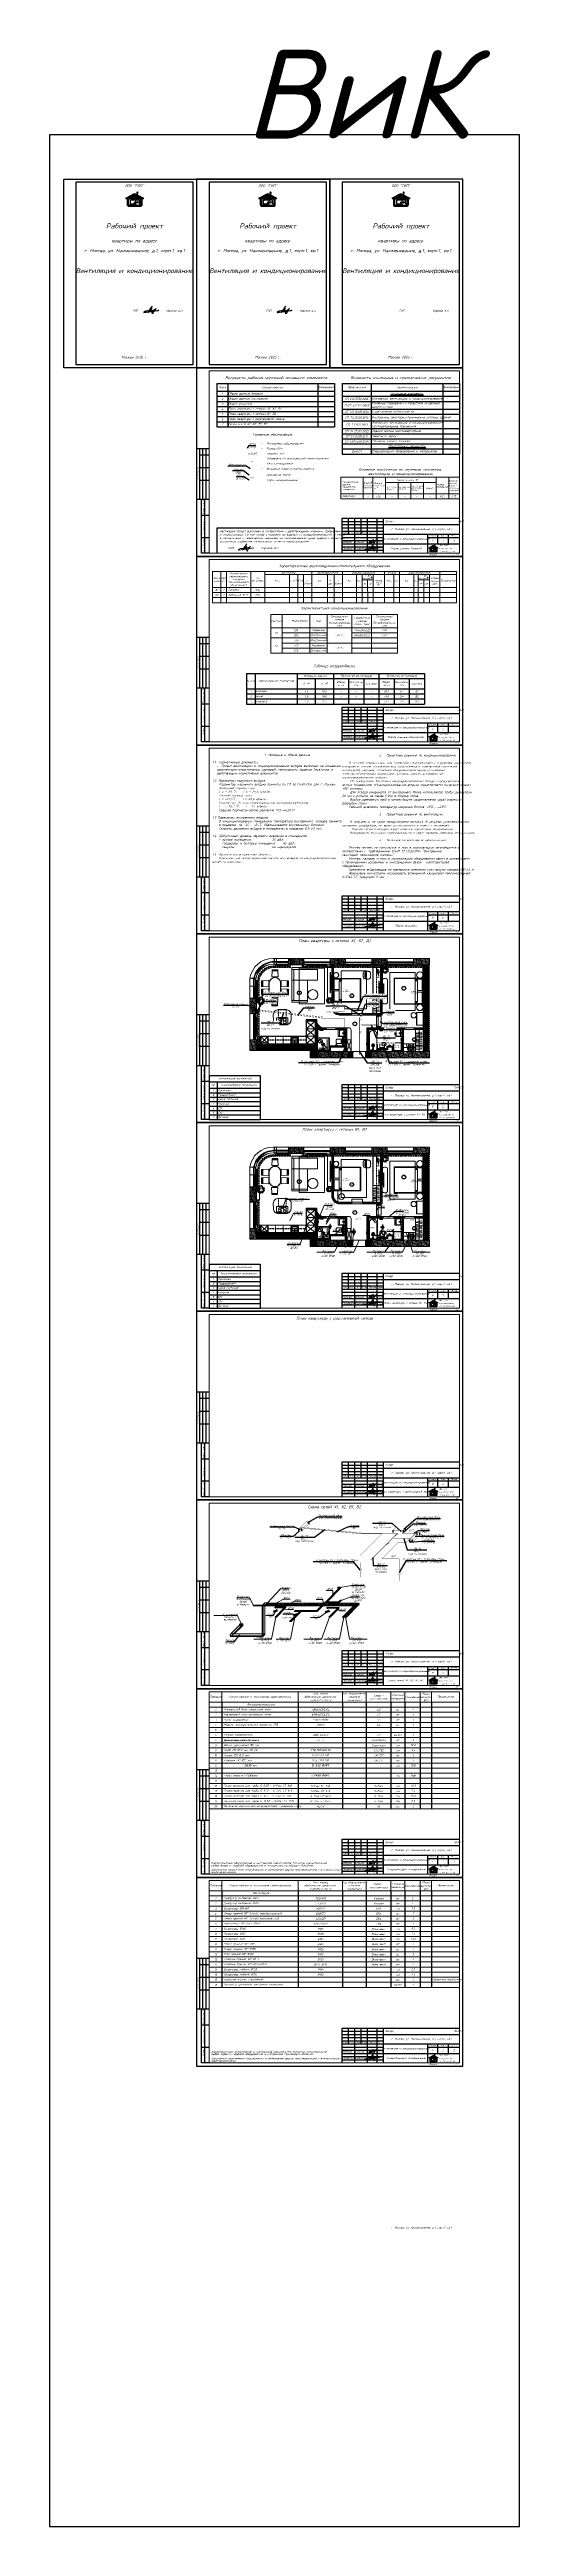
# Model space of a CAD drawing. Header units: millimetres. Extents: x 3082 to 230946, y 1570 to 312844.
# Drawn here: x 27330 to 64332, y 1570 to 196481 of the extents above; entities that cross this region are included whole.
import ezdxf
from ezdxf import colors
from ezdxf.entities.mleader import LeaderData, LeaderLine
from ezdxf.enums import TextEntityAlignment as Align
from ezdxf.math import Vec2, Vec3

# ---------------------------------------------------------------- set-up
doc = ezdxf.new("R2010")
doc.units = ezdxf.units.MM
doc.linetypes.add('GOST2.303 6', pattern=[12, 8, -1.5, 1, -1.5])
doc.linetypes.add('tvs_centerline', pattern=[320, 200, -40, 40, -40])
for name, color, linetype, lineweight in [('A_B1', 170, 'Continuous', 0), ('A_K1', 14, 'Continuous', 0), ('Ramka', 7, 'Continuous', 0), ('вытяжка', 5, 'Continuous', 30), ('Двери', 7, 'Continuous', 13), ('П1', 1, 'Continuous', 30)]:
    doc.layers.add(name, color=color, linetype=linetype, lineweight=lineweight)
for name, color, linetype in [('FORMAT', 7, 'Continuous'), ('FORMATKA', 7, 'Continuous'), ('PDF2_!плитка', 7, 'Continuous'), ('PDF2_!штукатурка', 7, 'Continuous'), ('PDF2_06_3 Размеры потолка', 7, 'Continuous'), ('PDF2_Text', 7, 'Continuous'), ('TEXT', 250, 'Continuous'), ('кондиционирование', 5, 'Continuous')]:
    doc.layers.add(name, color=color, linetype=linetype)
for name, color, linetype, true_color in [('PDF2_02_01 Стены несущие', 8, 'Continuous', 0x7e7e7e), ('PDF2_02_02 Перегородки', 8, 'Continuous', 0x7e7e7e), ('PDF2_02_04 Стояки отопления', 253, 'Continuous', 0xaaaaaa), ('PDF2_03_1 ГКЛ Стены', 8, 'Continuous', 0x7e7e7e), ('PDF2_04_1 Мебель', 253, 'Continuous', 0xaaaaaa), ('PDF2_04_2 Сантехническое оборудование', 253, 'Continuous', 0xaaaaaa), ('PDF2_04_3 Декор', 253, 'Continuous', 0xaaaaaa), ('PDF2_09_01 Кондиционеры', 253, 'Continuous', 0xaaaaaa)]:
    doc.layers.add(name, color=color, linetype=linetype, true_color=true_color)
doc.styles.add('Is_100', font='isocpeui.ttf', dxfattribs={"height": 100})
doc.styles.add('ls_200', font='isocpeui.ttf', dxfattribs={"height": 200})
doc.styles.add('PDF Arial', font='arial.ttf')
doc.styles.get("Standard").update_dxf_attribs({"font": 'arial.ttf'})
doc.styles.add('масштаб 50', font='times.ttf', dxfattribs={"height": 150})

# ---------------------------------------------------------------- blocks, each defined once
blk = doc.blocks.new('giplogo01')
h = blk.add_hatch(color=5)
h.dxf.hatch_style = 1
h.paths.add_polyline_path([(210, 2227), (435, 2227, 0.4142136), (576, 2368), (576, 2667), (236, 2849, 0.2504322), (-236, 2849), (-1953, 1931, 0.7804491), (-1908, 1752), (-1692, 1752), (-1692, 400, 0.4142136), (-1292, 0), (0, 0), (1292, 0, 0.4142136), (1692, 400), (1692, 1752), (1908, 1752, 0.7804491), (1953, 1931), (665, 2619), (665, 2368, -0.4142136), (435, 2138), (210, 2138, 0.4142136), (69, 1997), (69, 1752), (1182, 1752, -0.4142136), (1412, 1522), (1412, 594), (1288, 594, -0.4142136), (1147, 735), (1147, 1287, 0.4142136), (917, 1517), (408, 1517, 0.4142136), (178, 1287), (178, 1091), (267, 1091), (267, 1287, -0.4142136), (408, 1428), (917, 1428, -0.4142136), (1058, 1287), (1058, 735, 0.4142136), (1288, 505), (1412, 505, -0.4142136), (1182, 275), (497, 275, -0.4142136), (267, 505), (267, 802), (178, 802), (178, 506, -0.4142136), (-52, 276), (-1133, 276, -0.4142136), (-1363, 506), (-1363, 1522, -0.4142136), (-1133, 1752), (-20, 1752), (-20, 1997, -0.4142136)])
h.paths.add_polyline_path([(69, 1661), (69, 1752), (-20, 1752), (-20, 1661, -0.4142136), (-161, 1520), (-796, 1520, 0.4142136), (-1026, 1290), (-1026, 729, 0.4142136), (-796, 499), (-285, 499, 0.4142136), (-55, 729), (-55, 761, -0.4142136), (86, 902), (497, 902, 7.5648083), (497, 991), (86, 991, 0.4142136), (-144, 761), (-144, 729, -0.4142136), (-285, 588), (-796, 588, -0.4142136), (-937, 729), (-937, 1290, -0.4142136), (-796, 1431), (-161, 1431, 0.4142136)], flags=17)
h.paths.add_polyline_path([(576, 3014), (576, 2667), (665, 2619), (665, 3014, 6.0054408)])
at = {"color": 5}
for points in [[(-1956, 1929), (-236, 2849, -0.2504322), (236, 2849), (1953, 1931, -0.7804491), (1908, 1752), (1692, 1752), (1692, 400, -0.4142136), (1292, 0), (0, 0), (-1292, 0, -0.4142136), (-1692, 400), (-1692, 1752), (-1908, 1752, -0.7804491), (-1953, 1931), (-236, 2849, -0.2504322), (236, 2849), (1956, 1929)], [(1412, 594), (1288, 594, -0.4142136), (1147, 735), (1147, 1287, 0.4142136), (917, 1517), (408, 1517, 0.4142136), (178, 1287), (178, 1091), (267, 1091), (267, 1287, -0.4142136), (408, 1428), (917, 1428, -0.4142136), (1058, 1287), (1058, 735, 0.4142136), (1288, 505), (1412, 505, -0.4142136), (1182, 275), (497, 275, -0.4142136), (267, 505), (267, 802), (178, 802), (178, 506, -0.4142136), (-52, 276), (-1133, 276, -0.4142136), (-1363, 506), (-1363, 1522, -0.4142136), (-1133, 1752), (1182, 1752, -0.4142136), (1412, 1522), (1412, 594), (1377, 594)]]:
    blk.add_lwpolyline(points, format="xyb", dxfattribs=at)
blk.add_lwpolyline([(665, 3014), (665, 2368, -0.4142136), (435, 2138), (210, 2138, 0.4142136), (69, 1997), (69, 1661, -0.4142136), (-161, 1431), (-796, 1431, 0.4142136), (-937, 1290), (-937, 729, 0.4142136), (-796, 588), (-285, 588, 0.4142136), (-144, 729), (-144, 761, -0.4142136), (86, 991), (497, 991, -7.5648083), (497, 902), (86, 902, 0.4142136), (-55, 761), (-55, 729, -0.4142136), (-285, 499), (-796, 499, -0.4142136), (-1026, 729), (-1026, 1290, -0.4142136), (-796, 1520), (-161, 1520, 0.4142136), (-20, 1661), (-20, 1997, -0.4142136), (210, 2227), (435, 2227), (210, 2227), (435, 2227, 0.4142136), (576, 2368), (576, 3014), (576, 3014), (576, 3014, -6.0054408)], format="xyb", close=True, dxfattribs=at)
blk = doc.blocks.new('*U458')
at = {"linetype": 'Continuous'}
for points in [[(-20961, 8500), (-19961, 8500)], [(-20711, 4500), (-20711, 8500)], [(-20711, 8000), (-19961, 8000)], [(-20461, 4500), (-20461, 8500)], [(-20211, 4500), (-20211, 8500)], [(-20711, 7000), (-19961, 7000)], [(-20711, 6000), (-19961, 6000)], [(-20961, 4500), (-19961, 4500)], [(-20561, 250), (-20561, 4500)], [(-20561, 4500), (-19979, 4500)], [(-20311, 250), (-20311, 4500)], [(-20561, 3250), (-19961, 3250)], [(-20561, 1500), (-19961, 1500)], [(-19961, 250), (-20561, 250)]]:
    blk.add_lwpolyline(points, dxfattribs=at)
for points in [[(-9500, 250), (-9500, 3000), (-250, 3000)], [(-9500, 2750), (-6250, 2750)], [(-9500, 2500), (-6250, 2500)], [(-9500, 2250), (-6250, 2250)], [(-9500, 2000), (-6250, 2000)], [(-9000, 1750), (-9000, 3000)], [(-8500, 250), (-8500, 3000)], [(-8000, 1750), (-8000, 3000)], [(-7500, 250), (-7500, 3000)], [(-6750, 250), (-6750, 3000)], [(-6250, 250), (-6250, 3000)], [(-6250, 2500), (-250, 2500)], [(-9500, 1750), (-6250, 1750)], [(-9500, 1500), (-6250, 1500)], [(-9500, 1250), (-6250, 1250)], [(-9500, 1000), (-6250, 1000)], [(-9500, 750), (-6250, 750)], [(-9500, 500), (-6250, 500)], [(-6250, 1750), (-250, 1750)], [(-6250, 1000), (-250, 1000)], [(-2750, 250), (-2750, 1750)], [(-2750, 1500), (-250, 1500)], [(-2000, 1750), (-2000, 1000)], [(-1150, 1750), (-1150, 1000)]]:
    blk.add_lwpolyline(points)
at = {"layer": 'Ramka', "color": 7}
for points in [[(-20961, 0), (0, 0), (0, 14850), (-20961, 14850)], [(-19961, 250), (-250, 250), (-250, 14600), (-19961, 14600)]]:
    blk.add_lwpolyline(points, close=True, dxfattribs=at)
at = {"layer": 'Ramka', "color": 5, "lineweight": 9, "flags": 128}
for points in [[(-7009, 1018), (-7157, 803), (-7348, 521), (-7251, 622), (-7007, 838), (-7216, 622), (-7231, 586), (-7199, 595), (-7155, 624), (-7018, 692), (-6988, 692), (-6963, 683), (-6961, 662), (-6998, 615), (-7048, 595), (-7086, 591), (-7095, 608), (-7061, 631), (-6894, 713), (-6727, 809), (-6720, 826), (-6725, 827), (-6729, 823), (-6749, 783), (-6835, 675), (-6869, 621), (-6979, 413), (-6980, 466), (-7002, 512), (-7070, 568), (-7119, 591), (-7203, 612), (-7274, 630), (-7325, 644), (-7363, 648), (-7456, 642), (-7507, 632), (-7554, 615), (-7608, 591), (-7651, 566), (-7675, 540), (-7677, 527), (-7664, 519), (-7646, 523), (-7327, 566), (-6914, 627), (-6617, 680), (-6549, 695), (-6503, 702), (-6491, 709)], [(-7318, 1226), (-7313, 1234), (-7153, 1284), (-6999, 1321), (-7149, 1284), (-7318, 1082), (-7329, 1066), (-7345, 1044), (-7356, 1028), (-7367, 1012), (-7371, 1004), (-7372, 1001), (-7374, 1000), (-7377, 992), (-7382, 985), (-7367, 1012), (-7351, 1036), (-7329, 1066), (-7296, 1096), (-7279, 1113), (-7262, 1130), (-7246, 1145), (-7234, 1157), (-7220, 1170), (-7200, 1190), (-7173, 1217), (-7157, 1236), (-7149, 1246), (-7146, 1250), (-7143, 1255), (-7173, 1217), (-7201, 1180), (-7232, 1145), (-7241, 1132), (-7248, 1124), (-7263, 1106), (-7270, 1097), (-7285, 1080), (-7293, 1070), (-7299, 1062), (-7308, 1051), (-7309, 1047), (-7316, 1033), (-7319, 1028), (-7324, 1021), (-7328, 1015), (-7331, 1012), (-7333, 1011), (-7326, 1025), (-7322, 1032), (-7317, 1039), (-7312, 1047), (-7304, 1057), (-7271, 1096), (-7253, 1118), (-7231, 1138), (-7214, 1154), (-7200, 1168), (-7193, 1174), (-7185, 1181), (-7179, 1186), (-7202, 1156), (-7214, 1139), (-7230, 1117), (-7245, 1097), (-7252, 1088), (-7257, 1081), (-7261, 1076), (-7264, 1071), (-7267, 1067), (-7273, 1060), (-7237, 1102), (-7227, 1110), (-7220, 1120), (-7216, 1125), (-7206, 1134), (-7244, 1079), (-7223, 1116), (-7216, 1131), (-7208, 1148), (-7207, 1161), (-7206, 1168), (-7207, 1174), (-7209, 1184), (-7210, 1188), (-7216, 1193), (-7220, 1194), (-7226, 1195), (-7234, 1195), (-7251, 1190), (-7263, 1185), (-7276, 1178), (-7287, 1172), (-7311, 1155), (-7326, 1143), (-7349, 1121), (-7367, 1099), (-7378, 1083), (-7383, 1078), (-7391, 1064), (-7404, 1041), (-7409, 1025), (-7410, 1017), (-7410, 1010), (-7407, 1001), (-7402, 997), (-7390, 996), (-7378, 997), (-7353, 1012), (-7337, 1021), (-7299, 1049), (-7276, 1065), (-7259, 1076), (-7243, 1082), (-7218, 1097), (-7205, 1102), (-7216, 1086), (-7223, 1076), (-7225, 1073), (-7225, 1071), (-7219, 1070), (-7212, 1073), (-7154, 1115), (-7129, 1134), (-7147, 1115), (-7157, 1103), (-7159, 1099), (-7159, 1095), (-7154, 1094), (-7148, 1096), (-7063, 1150), (-7072, 1139), (-7073, 1134), (-7072, 1132), (-7071, 1132), (-7066, 1132), (-7051, 1135), (-7031, 1146), (-7013, 1156), (-6999, 1164), (-6991, 1169), (-6988, 1174), (-6987, 1175), (-6990, 1177), (-6996, 1176), (-7000, 1173), (-7002, 1169), (-7004, 1164), (-7005, 1161), (-7004, 1159), (-6998, 1157), (-6991, 1159), (-6981, 1163), (-6961, 1172), (-6955, 1174), (-6949, 1179), (-6947, 1181), (-6944, 1185), (-6944, 1188), (-6947, 1189), (-6950, 1189), (-6953, 1187), (-6956, 1184), (-6957, 1179), (-6957, 1177), (-6955, 1174), (-6952, 1174), (-6948, 1172), (-6942, 1175), (-6937, 1177), (-6865, 1222), (-6846, 1238), (-6825, 1258), (-6810, 1278), (-6802, 1290), (-6779, 1333), (-6780, 1335), (-6812, 1307), (-6868, 1230), (-7002, 1054), (-7008, 1044)]]:
    blk.add_lwpolyline(points, dxfattribs=at)
at = {"layer": 'A_K1', "xscale": 0.1741164628948324, "yscale": 0.1741164628948324, "zscale": 0.1741164628948324}
blk.add_blockref('giplogo01', (-2314, 351), dxfattribs=at)
at = {"layer": 'A_K1', "color": 5, "insert": (-1870, 625), "char_height": 100, "width": 1620.21, "attachment_point": 4, "line_spacing_factor": 1.45, "style": 'ls_200'}
blk.add_mtext('\\pxql;ООО "ГИП"\\Pwww.gipproekt.ru\\P+7 499 677-21-76', dxfattribs=at)
at = {"layer": 'Ramka', "lineweight": 9, "style": 'ls_200'}
for s, p in [('Разраб.', (-9485, 1055)), ('Проверил', (-9485, 555)), ('Бубнов', (-8485, 1055)), ('Королев', (-8485, 555)), ('10.26', (-6750, 1055)), ('10.26', (-6750, 555))]:
    blk.add_text(s, height=150, dxfattribs=at).set_placement(p)
at = {"layer": 'TEXT', "color": 0, "linetype": 'Continuous', "lineweight": 0, "char_height": 100, "attachment_point": 5, "rotation": 90, "style": 'ls_200'}
for s, insert, width in [('\\pxqc;СОГЛАСОВАНО:', (-20836, 6500), 4000), ('\\pxqc;Взамен. инв. №', (-20436, 3875), 1250), ('\\pxqc;Подпись и дата', (-20436, 2375), 1750), ('\\pxqc;Инвент. № подлеж.', (-20436, 875), 1250)]:
    blk.add_mtext(s, dxfattribs=dict(at, insert=insert, width=width))
at = {"layer": 'TEXT', "color": 0, "linetype": 'Continuous', "lineweight": 0, "style": 'ls_200'}
for s, insert, char_height, width, attachment_point in [('\\pxi1,ql;Шифр:                                                ВиК', (-6250, 2750), 150, 6000, 4), ('\\pxqc;Изм.', (-9250, 1875), 100, 500, 5), ('\\pxqc;Кол.уч', (-8750, 1875), 100, 500, 5), ('\\pxqc;Лист', (-8250, 1875), 100, 500, 5), ('№ док.', (-7750, 1875), 100, 500, 5), ('\\pxqc;Подпись', (-7125, 1875), 100, 750, 5), ('\\pxqc;Дата', (-6500, 1875), 100, 500, 5), ('\\pxqc;Вентиляция и кондиционирование', (-6250, 1375), 150, 3500, 4), ('\\pxqc;Стадия', (-2375, 1625), 100, 750, 5), ('\\pxqc;Формат                А3', (-250, 125), 124.67, 2500, 6), ('\\pxqc;Лист', (-1575, 1625), 100, 850, 5), ('\\pxqc;Листов', (-700, 1625), 100, 900, 5)]:
    blk.add_mtext(s, dxfattribs=dict(at, insert=insert, char_height=char_height, width=width, attachment_point=attachment_point))
blk = doc.blocks.new('*U455')
at = {"linetype": 'Continuous'}
for points in [[(-20961, 8500), (-19961, 8500)], [(-20711, 4500), (-20711, 8500)], [(-20711, 8000), (-19961, 8000)], [(-20461, 4500), (-20461, 8500)], [(-20211, 4500), (-20211, 8500)], [(-20711, 7000), (-19961, 7000)], [(-20711, 6000), (-19961, 6000)], [(-20961, 4500), (-19961, 4500)], [(-20561, 250), (-20561, 4500)], [(-20561, 4500), (-19979, 4500)], [(-20311, 250), (-20311, 4500)], [(-20561, 3250), (-19961, 3250)], [(-20561, 1500), (-19961, 1500)], [(-19961, 250), (-20561, 250)]]:
    blk.add_lwpolyline(points, dxfattribs=at)
for points in [[(-9500, 250), (-9500, 3000), (-250, 3000)], [(-9500, 2750), (-6250, 2750)], [(-9500, 2500), (-6250, 2500)], [(-9500, 2250), (-6250, 2250)], [(-9500, 2000), (-6250, 2000)], [(-9000, 1750), (-9000, 3000)], [(-8500, 250), (-8500, 3000)], [(-8000, 1750), (-8000, 3000)], [(-7500, 250), (-7500, 3000)], [(-6750, 250), (-6750, 3000)], [(-6250, 250), (-6250, 3000)], [(-6250, 2500), (-250, 2500)], [(-9500, 1750), (-6250, 1750)], [(-9500, 1500), (-6250, 1500)], [(-9500, 1250), (-6250, 1250)], [(-9500, 1000), (-6250, 1000)], [(-9500, 750), (-6250, 750)], [(-9500, 500), (-6250, 500)], [(-6250, 1750), (-250, 1750)], [(-6250, 1000), (-250, 1000)], [(-2750, 250), (-2750, 1750)], [(-2750, 1500), (-250, 1500)], [(-2000, 1750), (-2000, 1000)], [(-1150, 1750), (-1150, 1000)]]:
    blk.add_lwpolyline(points)
at = {"layer": 'Ramka', "color": 7}
for points in [[(-20961, 0), (0, 0), (0, 14850), (-20961, 14850)], [(-19961, 250), (-250, 250), (-250, 14600), (-19961, 14600)]]:
    blk.add_lwpolyline(points, close=True, dxfattribs=at)
at = {"layer": 'Ramka', "color": 5, "lineweight": 9, "flags": 128}
for points in [[(-7009, 1018), (-7157, 803), (-7348, 521), (-7251, 622), (-7007, 838), (-7216, 622), (-7231, 586), (-7199, 595), (-7155, 624), (-7018, 692), (-6988, 692), (-6963, 683), (-6961, 662), (-6998, 615), (-7048, 595), (-7086, 591), (-7095, 608), (-7061, 631), (-6894, 713), (-6727, 809), (-6720, 826), (-6725, 827), (-6729, 823), (-6749, 783), (-6835, 675), (-6869, 621), (-6979, 413), (-6980, 466), (-7002, 512), (-7070, 568), (-7119, 591), (-7203, 612), (-7274, 630), (-7325, 644), (-7363, 648), (-7456, 642), (-7507, 632), (-7554, 615), (-7608, 591), (-7651, 566), (-7675, 540), (-7677, 527), (-7664, 519), (-7646, 523), (-7327, 566), (-6914, 627), (-6617, 680), (-6549, 695), (-6503, 702), (-6491, 709)], [(-7318, 1226), (-7313, 1234), (-7153, 1284), (-6999, 1321), (-7149, 1284), (-7318, 1082), (-7329, 1066), (-7345, 1044), (-7356, 1028), (-7367, 1012), (-7371, 1004), (-7372, 1001), (-7374, 1000), (-7377, 992), (-7382, 985), (-7367, 1012), (-7351, 1036), (-7329, 1066), (-7296, 1096), (-7279, 1113), (-7262, 1130), (-7246, 1145), (-7234, 1157), (-7220, 1170), (-7200, 1190), (-7173, 1217), (-7157, 1236), (-7149, 1246), (-7146, 1250), (-7143, 1255), (-7173, 1217), (-7201, 1180), (-7232, 1145), (-7241, 1132), (-7248, 1124), (-7263, 1106), (-7270, 1097), (-7285, 1080), (-7293, 1070), (-7299, 1062), (-7308, 1051), (-7309, 1047), (-7316, 1033), (-7319, 1028), (-7324, 1021), (-7328, 1015), (-7331, 1012), (-7333, 1011), (-7326, 1025), (-7322, 1032), (-7317, 1039), (-7312, 1047), (-7304, 1057), (-7271, 1096), (-7253, 1118), (-7231, 1138), (-7214, 1154), (-7200, 1168), (-7193, 1174), (-7185, 1181), (-7179, 1186), (-7202, 1156), (-7214, 1139), (-7230, 1117), (-7245, 1097), (-7252, 1088), (-7257, 1081), (-7261, 1076), (-7264, 1071), (-7267, 1067), (-7273, 1060), (-7237, 1102), (-7227, 1110), (-7220, 1120), (-7216, 1125), (-7206, 1134), (-7244, 1079), (-7223, 1116), (-7216, 1131), (-7208, 1148), (-7207, 1161), (-7206, 1168), (-7207, 1174), (-7209, 1184), (-7210, 1188), (-7216, 1193), (-7220, 1194), (-7226, 1195), (-7234, 1195), (-7251, 1190), (-7263, 1185), (-7276, 1178), (-7287, 1172), (-7311, 1155), (-7326, 1143), (-7349, 1121), (-7367, 1099), (-7378, 1083), (-7383, 1078), (-7391, 1064), (-7404, 1041), (-7409, 1025), (-7410, 1017), (-7410, 1010), (-7407, 1001), (-7402, 997), (-7390, 996), (-7378, 997), (-7353, 1012), (-7337, 1021), (-7299, 1049), (-7276, 1065), (-7259, 1076), (-7243, 1082), (-7218, 1097), (-7205, 1102), (-7216, 1086), (-7223, 1076), (-7225, 1073), (-7225, 1071), (-7219, 1070), (-7212, 1073), (-7154, 1115), (-7129, 1134), (-7147, 1115), (-7157, 1103), (-7159, 1099), (-7159, 1095), (-7154, 1094), (-7148, 1096), (-7063, 1150), (-7072, 1139), (-7073, 1134), (-7072, 1132), (-7071, 1132), (-7066, 1132), (-7051, 1135), (-7031, 1146), (-7013, 1156), (-6999, 1164), (-6991, 1169), (-6988, 1174), (-6987, 1175), (-6990, 1177), (-6996, 1176), (-7000, 1173), (-7002, 1169), (-7004, 1164), (-7005, 1161), (-7004, 1159), (-6998, 1157), (-6991, 1159), (-6981, 1163), (-6961, 1172), (-6955, 1174), (-6949, 1179), (-6947, 1181), (-6944, 1185), (-6944, 1188), (-6947, 1189), (-6950, 1189), (-6953, 1187), (-6956, 1184), (-6957, 1179), (-6957, 1177), (-6955, 1174), (-6952, 1174), (-6948, 1172), (-6942, 1175), (-6937, 1177), (-6865, 1222), (-6846, 1238), (-6825, 1258), (-6810, 1278), (-6802, 1290), (-6779, 1333), (-6780, 1335), (-6812, 1307), (-6868, 1230), (-7002, 1054), (-7008, 1044)]]:
    blk.add_lwpolyline(points, dxfattribs=at)
at = {"layer": 'A_K1', "xscale": 0.1741164628948324, "yscale": 0.1741164628948324, "zscale": 0.1741164628948324}
blk.add_blockref('giplogo01', (-2314, 351), dxfattribs=at)
at = {"layer": 'A_K1', "color": 5, "insert": (-1870, 625), "char_height": 100, "width": 1620.21, "attachment_point": 4, "line_spacing_factor": 1.45, "style": 'ls_200'}
blk.add_mtext('\\pxql;ООО "ГИП"\\Pwww.gipproekt.ru\\P+7 499 677-21-76', dxfattribs=at)
at = {"layer": 'Ramka', "lineweight": 9, "style": 'ls_200'}
for s, p in [('Разраб.', (-9485, 1055)), ('Проверил', (-9485, 555)), ('Бубнов', (-8485, 1055)), ('Королев', (-8485, 555)), ('10.26', (-6750, 1055)), ('10.26', (-6750, 555))]:
    blk.add_text(s, height=150, dxfattribs=at).set_placement(p)
at = {"layer": 'TEXT', "color": 0, "linetype": 'Continuous', "lineweight": 0, "char_height": 100, "attachment_point": 5, "rotation": 90, "style": 'ls_200'}
for s, insert, width in [('\\pxqc;СОГЛАСОВАНО:', (-20836, 6500), 4000), ('\\pxqc;Взамен. инв. №', (-20436, 3875), 1250), ('\\pxqc;Подпись и дата', (-20436, 2375), 1750), ('\\pxqc;Инвент. № подлеж.', (-20436, 875), 1250)]:
    blk.add_mtext(s, dxfattribs=dict(at, insert=insert, width=width))
at = {"layer": 'TEXT', "color": 0, "linetype": 'Continuous', "lineweight": 0, "style": 'ls_200'}
for s, insert, char_height, width, attachment_point in [('\\pxi1,ql;Шифр:                                                ВиК', (-6250, 2750), 150, 6000, 4), ('\\pxqc;Изм.', (-9250, 1875), 100, 500, 5), ('\\pxqc;Кол.уч', (-8750, 1875), 100, 500, 5), ('\\pxqc;Лист', (-8250, 1875), 100, 500, 5), ('№ док.', (-7750, 1875), 100, 500, 5), ('\\pxqc;Подпись', (-7125, 1875), 100, 750, 5), ('\\pxqc;Дата', (-6500, 1875), 100, 500, 5), ('\\pxqc;Вентиляция и кондиционирование', (-6250, 1375), 150, 3500, 4), ('\\pxqc;Стадия', (-2375, 1625), 100, 750, 5), ('\\pxqc;Формат                А3', (-250, 125), 124.67, 2500, 6), ('\\pxqc;Лист', (-1575, 1625), 100, 850, 5), ('\\pxqc;Листов', (-700, 1625), 100, 900, 5)]:
    blk.add_mtext(s, dxfattribs=dict(at, insert=insert, char_height=char_height, width=width, attachment_point=attachment_point))
blk = doc.blocks.new('*U454')
at = {"linetype": 'Continuous'}
for points in [[(-20961, 8500), (-19961, 8500)], [(-20711, 4500), (-20711, 8500)], [(-20711, 8000), (-19961, 8000)], [(-20461, 4500), (-20461, 8500)], [(-20211, 4500), (-20211, 8500)], [(-20711, 7000), (-19961, 7000)], [(-20711, 6000), (-19961, 6000)], [(-20961, 4500), (-19961, 4500)], [(-20561, 250), (-20561, 4500)], [(-20561, 4500), (-19979, 4500)], [(-20311, 250), (-20311, 4500)], [(-20561, 3250), (-19961, 3250)], [(-20561, 1500), (-19961, 1500)], [(-19961, 250), (-20561, 250)]]:
    blk.add_lwpolyline(points, dxfattribs=at)
for points in [[(-9500, 250), (-9500, 3000), (-250, 3000)], [(-9500, 2750), (-6250, 2750)], [(-9500, 2500), (-6250, 2500)], [(-9500, 2250), (-6250, 2250)], [(-9500, 2000), (-6250, 2000)], [(-9000, 1750), (-9000, 3000)], [(-8500, 250), (-8500, 3000)], [(-8000, 1750), (-8000, 3000)], [(-7500, 250), (-7500, 3000)], [(-6750, 250), (-6750, 3000)], [(-6250, 250), (-6250, 3000)], [(-6250, 2500), (-250, 2500)], [(-9500, 1750), (-6250, 1750)], [(-9500, 1500), (-6250, 1500)], [(-9500, 1250), (-6250, 1250)], [(-9500, 1000), (-6250, 1000)], [(-9500, 750), (-6250, 750)], [(-9500, 500), (-6250, 500)], [(-6250, 1750), (-250, 1750)], [(-6250, 1000), (-250, 1000)], [(-2750, 250), (-2750, 1750)], [(-2750, 1500), (-250, 1500)], [(-2000, 1750), (-2000, 1000)], [(-1150, 1750), (-1150, 1000)]]:
    blk.add_lwpolyline(points)
at = {"layer": 'Ramka', "color": 7}
for points in [[(-20961, 0), (0, 0), (0, 14850), (-20961, 14850)], [(-19961, 250), (-250, 250), (-250, 14600), (-19961, 14600)]]:
    blk.add_lwpolyline(points, close=True, dxfattribs=at)
at = {"layer": 'Ramka', "color": 5, "lineweight": 9, "flags": 128}
for points in [[(-7009, 1018), (-7157, 803), (-7348, 521), (-7251, 622), (-7007, 838), (-7216, 622), (-7231, 586), (-7199, 595), (-7155, 624), (-7018, 692), (-6988, 692), (-6963, 683), (-6961, 662), (-6998, 615), (-7048, 595), (-7086, 591), (-7095, 608), (-7061, 631), (-6894, 713), (-6727, 809), (-6720, 826), (-6725, 827), (-6729, 823), (-6749, 783), (-6835, 675), (-6869, 621), (-6979, 413), (-6980, 466), (-7002, 512), (-7070, 568), (-7119, 591), (-7203, 612), (-7274, 630), (-7325, 644), (-7363, 648), (-7456, 642), (-7507, 632), (-7554, 615), (-7608, 591), (-7651, 566), (-7675, 540), (-7677, 527), (-7664, 519), (-7646, 523), (-7327, 566), (-6914, 627), (-6617, 680), (-6549, 695), (-6503, 702), (-6491, 709)], [(-7318, 1226), (-7313, 1234), (-7153, 1284), (-6999, 1321), (-7149, 1284), (-7318, 1082), (-7329, 1066), (-7345, 1044), (-7356, 1028), (-7367, 1012), (-7371, 1004), (-7372, 1001), (-7374, 1000), (-7377, 992), (-7382, 985), (-7367, 1012), (-7351, 1036), (-7329, 1066), (-7296, 1096), (-7279, 1113), (-7262, 1130), (-7246, 1145), (-7234, 1157), (-7220, 1170), (-7200, 1190), (-7173, 1217), (-7157, 1236), (-7149, 1246), (-7146, 1250), (-7143, 1255), (-7173, 1217), (-7201, 1180), (-7232, 1145), (-7241, 1132), (-7248, 1124), (-7263, 1106), (-7270, 1097), (-7285, 1080), (-7293, 1070), (-7299, 1062), (-7308, 1051), (-7309, 1047), (-7316, 1033), (-7319, 1028), (-7324, 1021), (-7328, 1015), (-7331, 1012), (-7333, 1011), (-7326, 1025), (-7322, 1032), (-7317, 1039), (-7312, 1047), (-7304, 1057), (-7271, 1096), (-7253, 1118), (-7231, 1138), (-7214, 1154), (-7200, 1168), (-7193, 1174), (-7185, 1181), (-7179, 1186), (-7202, 1156), (-7214, 1139), (-7230, 1117), (-7245, 1097), (-7252, 1088), (-7257, 1081), (-7261, 1076), (-7264, 1071), (-7267, 1067), (-7273, 1060), (-7237, 1102), (-7227, 1110), (-7220, 1120), (-7216, 1125), (-7206, 1134), (-7244, 1079), (-7223, 1116), (-7216, 1131), (-7208, 1148), (-7207, 1161), (-7206, 1168), (-7207, 1174), (-7209, 1184), (-7210, 1188), (-7216, 1193), (-7220, 1194), (-7226, 1195), (-7234, 1195), (-7251, 1190), (-7263, 1185), (-7276, 1178), (-7287, 1172), (-7311, 1155), (-7326, 1143), (-7349, 1121), (-7367, 1099), (-7378, 1083), (-7383, 1078), (-7391, 1064), (-7404, 1041), (-7409, 1025), (-7410, 1017), (-7410, 1010), (-7407, 1001), (-7402, 997), (-7390, 996), (-7378, 997), (-7353, 1012), (-7337, 1021), (-7299, 1049), (-7276, 1065), (-7259, 1076), (-7243, 1082), (-7218, 1097), (-7205, 1102), (-7216, 1086), (-7223, 1076), (-7225, 1073), (-7225, 1071), (-7219, 1070), (-7212, 1073), (-7154, 1115), (-7129, 1134), (-7147, 1115), (-7157, 1103), (-7159, 1099), (-7159, 1095), (-7154, 1094), (-7148, 1096), (-7063, 1150), (-7072, 1139), (-7073, 1134), (-7072, 1132), (-7071, 1132), (-7066, 1132), (-7051, 1135), (-7031, 1146), (-7013, 1156), (-6999, 1164), (-6991, 1169), (-6988, 1174), (-6987, 1175), (-6990, 1177), (-6996, 1176), (-7000, 1173), (-7002, 1169), (-7004, 1164), (-7005, 1161), (-7004, 1159), (-6998, 1157), (-6991, 1159), (-6981, 1163), (-6961, 1172), (-6955, 1174), (-6949, 1179), (-6947, 1181), (-6944, 1185), (-6944, 1188), (-6947, 1189), (-6950, 1189), (-6953, 1187), (-6956, 1184), (-6957, 1179), (-6957, 1177), (-6955, 1174), (-6952, 1174), (-6948, 1172), (-6942, 1175), (-6937, 1177), (-6865, 1222), (-6846, 1238), (-6825, 1258), (-6810, 1278), (-6802, 1290), (-6779, 1333), (-6780, 1335), (-6812, 1307), (-6868, 1230), (-7002, 1054), (-7008, 1044)]]:
    blk.add_lwpolyline(points, dxfattribs=at)
at = {"layer": 'A_K1', "xscale": 0.1741164628948324, "yscale": 0.1741164628948324, "zscale": 0.1741164628948324}
blk.add_blockref('giplogo01', (-2314, 351), dxfattribs=at)
at = {"layer": 'A_K1', "color": 5, "insert": (-1870, 625), "char_height": 100, "width": 1620.21, "attachment_point": 4, "line_spacing_factor": 1.45, "style": 'ls_200'}
blk.add_mtext('\\pxql;ООО "ГИП"\\Pwww.gipproekt.ru\\P+7 499 677-21-76', dxfattribs=at)
at = {"layer": 'Ramka', "lineweight": 9, "style": 'ls_200'}
for s, p in [('Разраб.', (-9485, 1055)), ('Проверил', (-9485, 555)), ('Бубнов', (-8485, 1055)), ('Королев', (-8485, 555)), ('10.26', (-6750, 1055)), ('10.26', (-6750, 555))]:
    blk.add_text(s, height=150, dxfattribs=at).set_placement(p)
at = {"layer": 'TEXT', "color": 0, "linetype": 'Continuous', "lineweight": 0, "char_height": 100, "attachment_point": 5, "rotation": 90, "style": 'ls_200'}
for s, insert, width in [('\\pxqc;СОГЛАСОВАНО:', (-20836, 6500), 4000), ('\\pxqc;Взамен. инв. №', (-20436, 3875), 1250), ('\\pxqc;Подпись и дата', (-20436, 2375), 1750), ('\\pxqc;Инвент. № подлеж.', (-20436, 875), 1250)]:
    blk.add_mtext(s, dxfattribs=dict(at, insert=insert, width=width))
at = {"layer": 'TEXT', "color": 0, "linetype": 'Continuous', "lineweight": 0, "style": 'ls_200'}
for s, insert, char_height, width, attachment_point in [('\\pxi1,ql;Шифр:                                                ВиК', (-6250, 2750), 150, 6000, 4), ('\\pxqc;Изм.', (-9250, 1875), 100, 500, 5), ('\\pxqc;Кол.уч', (-8750, 1875), 100, 500, 5), ('\\pxqc;Лист', (-8250, 1875), 100, 500, 5), ('№ док.', (-7750, 1875), 100, 500, 5), ('\\pxqc;Подпись', (-7125, 1875), 100, 750, 5), ('\\pxqc;Дата', (-6500, 1875), 100, 500, 5), ('\\pxqc;Вентиляция и кондиционирование', (-6250, 1375), 150, 3500, 4), ('\\pxqc;Стадия', (-2375, 1625), 100, 750, 5), ('\\pxqc;Формат                А3', (-250, 125), 124.67, 2500, 6), ('\\pxqc;Лист', (-1575, 1625), 100, 850, 5), ('\\pxqc;Листов', (-700, 1625), 100, 900, 5)]:
    blk.add_mtext(s, dxfattribs=dict(at, insert=insert, char_height=char_height, width=width, attachment_point=attachment_point))
blk = doc.blocks.new('*U449')
at = {"linetype": 'Continuous'}
for points in [[(-20961, 8500), (-19961, 8500)], [(-20711, 4500), (-20711, 8500)], [(-20711, 8000), (-19961, 8000)], [(-20461, 4500), (-20461, 8500)], [(-20211, 4500), (-20211, 8500)], [(-20711, 7000), (-19961, 7000)], [(-20711, 6000), (-19961, 6000)], [(-20961, 4500), (-19961, 4500)], [(-20561, 250), (-20561, 4500)], [(-20561, 4500), (-19979, 4500)], [(-20311, 250), (-20311, 4500)], [(-20561, 3250), (-19961, 3250)], [(-20561, 1500), (-19961, 1500)], [(-19961, 250), (-20561, 250)]]:
    blk.add_lwpolyline(points, dxfattribs=at)
for points in [[(-9500, 250), (-9500, 3000), (-250, 3000)], [(-9500, 2750), (-6250, 2750)], [(-9500, 2500), (-6250, 2500)], [(-9500, 2250), (-6250, 2250)], [(-9500, 2000), (-6250, 2000)], [(-9000, 1750), (-9000, 3000)], [(-8500, 250), (-8500, 3000)], [(-8000, 1750), (-8000, 3000)], [(-7500, 250), (-7500, 3000)], [(-6750, 250), (-6750, 3000)], [(-6250, 250), (-6250, 3000)], [(-6250, 2500), (-250, 2500)], [(-9500, 1750), (-6250, 1750)], [(-9500, 1500), (-6250, 1500)], [(-9500, 1250), (-6250, 1250)], [(-9500, 1000), (-6250, 1000)], [(-9500, 750), (-6250, 750)], [(-9500, 500), (-6250, 500)], [(-6250, 1750), (-250, 1750)], [(-6250, 1000), (-250, 1000)], [(-2750, 250), (-2750, 1750)], [(-2750, 1500), (-250, 1500)], [(-2000, 1750), (-2000, 1000)], [(-1150, 1750), (-1150, 1000)]]:
    blk.add_lwpolyline(points)
at = {"layer": 'Ramka', "color": 7}
for points in [[(-20961, 0), (0, 0), (0, 14850), (-20961, 14850)], [(-19961, 250), (-250, 250), (-250, 14600), (-19961, 14600)]]:
    blk.add_lwpolyline(points, close=True, dxfattribs=at)
at = {"layer": 'Ramka', "color": 5, "lineweight": 9, "flags": 128}
for points in [[(-7009, 1018), (-7157, 803), (-7348, 521), (-7251, 622), (-7007, 838), (-7216, 622), (-7231, 586), (-7199, 595), (-7155, 624), (-7018, 692), (-6988, 692), (-6963, 683), (-6961, 662), (-6998, 615), (-7048, 595), (-7086, 591), (-7095, 608), (-7061, 631), (-6894, 713), (-6727, 809), (-6720, 826), (-6725, 827), (-6729, 823), (-6749, 783), (-6835, 675), (-6869, 621), (-6979, 413), (-6980, 466), (-7002, 512), (-7070, 568), (-7119, 591), (-7203, 612), (-7274, 630), (-7325, 644), (-7363, 648), (-7456, 642), (-7507, 632), (-7554, 615), (-7608, 591), (-7651, 566), (-7675, 540), (-7677, 527), (-7664, 519), (-7646, 523), (-7327, 566), (-6914, 627), (-6617, 680), (-6549, 695), (-6503, 702), (-6491, 709)], [(-7318, 1226), (-7313, 1234), (-7153, 1284), (-6999, 1321), (-7149, 1284), (-7318, 1082), (-7329, 1066), (-7345, 1044), (-7356, 1028), (-7367, 1012), (-7371, 1004), (-7372, 1001), (-7374, 1000), (-7377, 992), (-7382, 985), (-7367, 1012), (-7351, 1036), (-7329, 1066), (-7296, 1096), (-7279, 1113), (-7262, 1130), (-7246, 1145), (-7234, 1157), (-7220, 1170), (-7200, 1190), (-7173, 1217), (-7157, 1236), (-7149, 1246), (-7146, 1250), (-7143, 1255), (-7173, 1217), (-7201, 1180), (-7232, 1145), (-7241, 1132), (-7248, 1124), (-7263, 1106), (-7270, 1097), (-7285, 1080), (-7293, 1070), (-7299, 1062), (-7308, 1051), (-7309, 1047), (-7316, 1033), (-7319, 1028), (-7324, 1021), (-7328, 1015), (-7331, 1012), (-7333, 1011), (-7326, 1025), (-7322, 1032), (-7317, 1039), (-7312, 1047), (-7304, 1057), (-7271, 1096), (-7253, 1118), (-7231, 1138), (-7214, 1154), (-7200, 1168), (-7193, 1174), (-7185, 1181), (-7179, 1186), (-7202, 1156), (-7214, 1139), (-7230, 1117), (-7245, 1097), (-7252, 1088), (-7257, 1081), (-7261, 1076), (-7264, 1071), (-7267, 1067), (-7273, 1060), (-7237, 1102), (-7227, 1110), (-7220, 1120), (-7216, 1125), (-7206, 1134), (-7244, 1079), (-7223, 1116), (-7216, 1131), (-7208, 1148), (-7207, 1161), (-7206, 1168), (-7207, 1174), (-7209, 1184), (-7210, 1188), (-7216, 1193), (-7220, 1194), (-7226, 1195), (-7234, 1195), (-7251, 1190), (-7263, 1185), (-7276, 1178), (-7287, 1172), (-7311, 1155), (-7326, 1143), (-7349, 1121), (-7367, 1099), (-7378, 1083), (-7383, 1078), (-7391, 1064), (-7404, 1041), (-7409, 1025), (-7410, 1017), (-7410, 1010), (-7407, 1001), (-7402, 997), (-7390, 996), (-7378, 997), (-7353, 1012), (-7337, 1021), (-7299, 1049), (-7276, 1065), (-7259, 1076), (-7243, 1082), (-7218, 1097), (-7205, 1102), (-7216, 1086), (-7223, 1076), (-7225, 1073), (-7225, 1071), (-7219, 1070), (-7212, 1073), (-7154, 1115), (-7129, 1134), (-7147, 1115), (-7157, 1103), (-7159, 1099), (-7159, 1095), (-7154, 1094), (-7148, 1096), (-7063, 1150), (-7072, 1139), (-7073, 1134), (-7072, 1132), (-7071, 1132), (-7066, 1132), (-7051, 1135), (-7031, 1146), (-7013, 1156), (-6999, 1164), (-6991, 1169), (-6988, 1174), (-6987, 1175), (-6990, 1177), (-6996, 1176), (-7000, 1173), (-7002, 1169), (-7004, 1164), (-7005, 1161), (-7004, 1159), (-6998, 1157), (-6991, 1159), (-6981, 1163), (-6961, 1172), (-6955, 1174), (-6949, 1179), (-6947, 1181), (-6944, 1185), (-6944, 1188), (-6947, 1189), (-6950, 1189), (-6953, 1187), (-6956, 1184), (-6957, 1179), (-6957, 1177), (-6955, 1174), (-6952, 1174), (-6948, 1172), (-6942, 1175), (-6937, 1177), (-6865, 1222), (-6846, 1238), (-6825, 1258), (-6810, 1278), (-6802, 1290), (-6779, 1333), (-6780, 1335), (-6812, 1307), (-6868, 1230), (-7002, 1054), (-7008, 1044)]]:
    blk.add_lwpolyline(points, dxfattribs=at)
at = {"layer": 'A_K1', "xscale": 0.1741164628948324, "yscale": 0.1741164628948324, "zscale": 0.1741164628948324}
blk.add_blockref('giplogo01', (-2314, 351), dxfattribs=at)
at = {"layer": 'A_K1', "color": 5, "insert": (-1870, 625), "char_height": 100, "width": 1620.21, "attachment_point": 4, "line_spacing_factor": 1.45, "style": 'ls_200'}
blk.add_mtext('\\pxql;ООО "ГИП"\\Pwww.gipproekt.ru\\P+7 499 677-21-76', dxfattribs=at)
at = {"layer": 'Ramka', "lineweight": 9, "style": 'ls_200'}
for s, p in [('Разраб.', (-9485, 1055)), ('Проверил', (-9485, 555)), ('Бубнов', (-8485, 1055)), ('Королев', (-8485, 555)), ('10.26', (-6750, 1055)), ('10.26', (-6750, 555))]:
    blk.add_text(s, height=150, dxfattribs=at).set_placement(p)
at = {"layer": 'TEXT', "color": 0, "linetype": 'Continuous', "lineweight": 0, "char_height": 100, "attachment_point": 5, "rotation": 90, "style": 'ls_200'}
for s, insert, width in [('\\pxqc;СОГЛАСОВАНО:', (-20836, 6500), 4000), ('\\pxqc;Взамен. инв. №', (-20436, 3875), 1250), ('\\pxqc;Подпись и дата', (-20436, 2375), 1750), ('\\pxqc;Инвент. № подлеж.', (-20436, 875), 1250)]:
    blk.add_mtext(s, dxfattribs=dict(at, insert=insert, width=width))
at = {"layer": 'TEXT', "color": 0, "linetype": 'Continuous', "lineweight": 0, "style": 'ls_200'}
for s, insert, char_height, width, attachment_point in [('\\pxi1,ql;Шифр:                                                ВиК', (-6250, 2750), 150, 6000, 4), ('\\pxqc;Изм.', (-9250, 1875), 100, 500, 5), ('\\pxqc;Кол.уч', (-8750, 1875), 100, 500, 5), ('\\pxqc;Лист', (-8250, 1875), 100, 500, 5), ('№ док.', (-7750, 1875), 100, 500, 5), ('\\pxqc;Подпись', (-7125, 1875), 100, 750, 5), ('\\pxqc;Дата', (-6500, 1875), 100, 500, 5), ('\\pxqc;Вентиляция и кондиционирование', (-6250, 1375), 150, 3500, 4), ('\\pxqc;Стадия', (-2375, 1625), 100, 750, 5), ('\\pxqc;Формат                А3', (-250, 125), 124.67, 2500, 6), ('\\pxqc;Лист', (-1575, 1625), 100, 850, 5), ('\\pxqc;Листов', (-700, 1625), 100, 900, 5)]:
    blk.add_mtext(s, dxfattribs=dict(at, insert=insert, char_height=char_height, width=width, attachment_point=attachment_point))
blk = doc.blocks.new('*U448')
at = {"linetype": 'Continuous'}
for points in [[(-20961, 8500), (-19961, 8500)], [(-20711, 4500), (-20711, 8500)], [(-20711, 8000), (-19961, 8000)], [(-20461, 4500), (-20461, 8500)], [(-20211, 4500), (-20211, 8500)], [(-20711, 7000), (-19961, 7000)], [(-20711, 6000), (-19961, 6000)], [(-20961, 4500), (-19961, 4500)], [(-20561, 250), (-20561, 4500)], [(-20561, 4500), (-19979, 4500)], [(-20311, 250), (-20311, 4500)], [(-20561, 3250), (-19961, 3250)], [(-20561, 1500), (-19961, 1500)], [(-19961, 250), (-20561, 250)]]:
    blk.add_lwpolyline(points, dxfattribs=at)
for points in [[(-9500, 250), (-9500, 3000), (-250, 3000)], [(-9500, 2750), (-6250, 2750)], [(-9500, 2500), (-6250, 2500)], [(-9500, 2250), (-6250, 2250)], [(-9500, 2000), (-6250, 2000)], [(-9000, 1750), (-9000, 3000)], [(-8500, 250), (-8500, 3000)], [(-8000, 1750), (-8000, 3000)], [(-7500, 250), (-7500, 3000)], [(-6750, 250), (-6750, 3000)], [(-6250, 250), (-6250, 3000)], [(-6250, 2500), (-250, 2500)], [(-9500, 1750), (-6250, 1750)], [(-9500, 1500), (-6250, 1500)], [(-9500, 1250), (-6250, 1250)], [(-9500, 1000), (-6250, 1000)], [(-9500, 750), (-6250, 750)], [(-9500, 500), (-6250, 500)], [(-6250, 1750), (-250, 1750)], [(-6250, 1000), (-250, 1000)], [(-2750, 250), (-2750, 1750)], [(-2750, 1500), (-250, 1500)], [(-2000, 1750), (-2000, 1000)], [(-1150, 1750), (-1150, 1000)]]:
    blk.add_lwpolyline(points)
at = {"layer": 'Ramka', "color": 7}
for points in [[(-20961, 0), (0, 0), (0, 14850), (-20961, 14850)], [(-19961, 250), (-250, 250), (-250, 14600), (-19961, 14600)]]:
    blk.add_lwpolyline(points, close=True, dxfattribs=at)
at = {"layer": 'Ramka', "color": 5, "lineweight": 9, "flags": 128}
for points in [[(-7009, 1018), (-7157, 803), (-7348, 521), (-7251, 622), (-7007, 838), (-7216, 622), (-7231, 586), (-7199, 595), (-7155, 624), (-7018, 692), (-6988, 692), (-6963, 683), (-6961, 662), (-6998, 615), (-7048, 595), (-7086, 591), (-7095, 608), (-7061, 631), (-6894, 713), (-6727, 809), (-6720, 826), (-6725, 827), (-6729, 823), (-6749, 783), (-6835, 675), (-6869, 621), (-6979, 413), (-6980, 466), (-7002, 512), (-7070, 568), (-7119, 591), (-7203, 612), (-7274, 630), (-7325, 644), (-7363, 648), (-7456, 642), (-7507, 632), (-7554, 615), (-7608, 591), (-7651, 566), (-7675, 540), (-7677, 527), (-7664, 519), (-7646, 523), (-7327, 566), (-6914, 627), (-6617, 680), (-6549, 695), (-6503, 702), (-6491, 709)], [(-7318, 1226), (-7313, 1234), (-7153, 1284), (-6999, 1321), (-7149, 1284), (-7318, 1082), (-7329, 1066), (-7345, 1044), (-7356, 1028), (-7367, 1012), (-7371, 1004), (-7372, 1001), (-7374, 1000), (-7377, 992), (-7382, 985), (-7367, 1012), (-7351, 1036), (-7329, 1066), (-7296, 1096), (-7279, 1113), (-7262, 1130), (-7246, 1145), (-7234, 1157), (-7220, 1170), (-7200, 1190), (-7173, 1217), (-7157, 1236), (-7149, 1246), (-7146, 1250), (-7143, 1255), (-7173, 1217), (-7201, 1180), (-7232, 1145), (-7241, 1132), (-7248, 1124), (-7263, 1106), (-7270, 1097), (-7285, 1080), (-7293, 1070), (-7299, 1062), (-7308, 1051), (-7309, 1047), (-7316, 1033), (-7319, 1028), (-7324, 1021), (-7328, 1015), (-7331, 1012), (-7333, 1011), (-7326, 1025), (-7322, 1032), (-7317, 1039), (-7312, 1047), (-7304, 1057), (-7271, 1096), (-7253, 1118), (-7231, 1138), (-7214, 1154), (-7200, 1168), (-7193, 1174), (-7185, 1181), (-7179, 1186), (-7202, 1156), (-7214, 1139), (-7230, 1117), (-7245, 1097), (-7252, 1088), (-7257, 1081), (-7261, 1076), (-7264, 1071), (-7267, 1067), (-7273, 1060), (-7237, 1102), (-7227, 1110), (-7220, 1120), (-7216, 1125), (-7206, 1134), (-7244, 1079), (-7223, 1116), (-7216, 1131), (-7208, 1148), (-7207, 1161), (-7206, 1168), (-7207, 1174), (-7209, 1184), (-7210, 1188), (-7216, 1193), (-7220, 1194), (-7226, 1195), (-7234, 1195), (-7251, 1190), (-7263, 1185), (-7276, 1178), (-7287, 1172), (-7311, 1155), (-7326, 1143), (-7349, 1121), (-7367, 1099), (-7378, 1083), (-7383, 1078), (-7391, 1064), (-7404, 1041), (-7409, 1025), (-7410, 1017), (-7410, 1010), (-7407, 1001), (-7402, 997), (-7390, 996), (-7378, 997), (-7353, 1012), (-7337, 1021), (-7299, 1049), (-7276, 1065), (-7259, 1076), (-7243, 1082), (-7218, 1097), (-7205, 1102), (-7216, 1086), (-7223, 1076), (-7225, 1073), (-7225, 1071), (-7219, 1070), (-7212, 1073), (-7154, 1115), (-7129, 1134), (-7147, 1115), (-7157, 1103), (-7159, 1099), (-7159, 1095), (-7154, 1094), (-7148, 1096), (-7063, 1150), (-7072, 1139), (-7073, 1134), (-7072, 1132), (-7071, 1132), (-7066, 1132), (-7051, 1135), (-7031, 1146), (-7013, 1156), (-6999, 1164), (-6991, 1169), (-6988, 1174), (-6987, 1175), (-6990, 1177), (-6996, 1176), (-7000, 1173), (-7002, 1169), (-7004, 1164), (-7005, 1161), (-7004, 1159), (-6998, 1157), (-6991, 1159), (-6981, 1163), (-6961, 1172), (-6955, 1174), (-6949, 1179), (-6947, 1181), (-6944, 1185), (-6944, 1188), (-6947, 1189), (-6950, 1189), (-6953, 1187), (-6956, 1184), (-6957, 1179), (-6957, 1177), (-6955, 1174), (-6952, 1174), (-6948, 1172), (-6942, 1175), (-6937, 1177), (-6865, 1222), (-6846, 1238), (-6825, 1258), (-6810, 1278), (-6802, 1290), (-6779, 1333), (-6780, 1335), (-6812, 1307), (-6868, 1230), (-7002, 1054), (-7008, 1044)]]:
    blk.add_lwpolyline(points, dxfattribs=at)
at = {"layer": 'A_K1', "xscale": 0.1741164628948324, "yscale": 0.1741164628948324, "zscale": 0.1741164628948324}
blk.add_blockref('giplogo01', (-2314, 351), dxfattribs=at)
at = {"layer": 'A_K1', "color": 5, "insert": (-1870, 625), "char_height": 100, "width": 1620.21, "attachment_point": 4, "line_spacing_factor": 1.45, "style": 'ls_200'}
blk.add_mtext('\\pxql;ООО "ГИП"\\Pwww.gipproekt.ru\\P+7 499 677-21-76', dxfattribs=at)
at = {"layer": 'Ramka', "lineweight": 9, "style": 'ls_200'}
for s, p in [('Разраб.', (-9485, 1055)), ('Проверил', (-9485, 555)), ('Бубнов', (-8485, 1055)), ('Королев', (-8485, 555)), ('10.26', (-6750, 1055)), ('10.26', (-6750, 555))]:
    blk.add_text(s, height=150, dxfattribs=at).set_placement(p)
at = {"layer": 'TEXT', "color": 0, "linetype": 'Continuous', "lineweight": 0, "char_height": 100, "attachment_point": 5, "rotation": 90, "style": 'ls_200'}
for s, insert, width in [('\\pxqc;СОГЛАСОВАНО:', (-20836, 6500), 4000), ('\\pxqc;Взамен. инв. №', (-20436, 3875), 1250), ('\\pxqc;Подпись и дата', (-20436, 2375), 1750), ('\\pxqc;Инвент. № подлеж.', (-20436, 875), 1250)]:
    blk.add_mtext(s, dxfattribs=dict(at, insert=insert, width=width))
at = {"layer": 'TEXT', "color": 0, "linetype": 'Continuous', "lineweight": 0, "style": 'ls_200'}
for s, insert, char_height, width, attachment_point in [('\\pxi1,ql;Шифр:                                             ВиК.СО', (-6250, 2750), 150, 6000, 4), ('\\pxqc;Изм.', (-9250, 1875), 100, 500, 5), ('\\pxqc;Кол.уч', (-8750, 1875), 100, 500, 5), ('\\pxqc;Лист', (-8250, 1875), 100, 500, 5), ('№ док.', (-7750, 1875), 100, 500, 5), ('\\pxqc;Подпись', (-7125, 1875), 100, 750, 5), ('\\pxqc;Дата', (-6500, 1875), 100, 500, 5), ('\\pxqc;Вентиляция и кондиционирование', (-6250, 1375), 150, 3500, 4), ('\\pxqc;Стадия', (-2375, 1625), 100, 750, 5), ('\\pxqc;Формат                А3', (-250, 125), 124.67, 2500, 6), ('\\pxqc;Лист', (-1575, 1625), 100, 850, 5), ('\\pxqc;Листов', (-700, 1625), 100, 900, 5)]:
    blk.add_mtext(s, dxfattribs=dict(at, insert=insert, char_height=char_height, width=width, attachment_point=attachment_point))
blk = doc.blocks.new('*U457')
at = {"linetype": 'Continuous'}
for points in [[(-20961, 8500), (-19961, 8500)], [(-20711, 4500), (-20711, 8500)], [(-20711, 8000), (-19961, 8000)], [(-20461, 4500), (-20461, 8500)], [(-20211, 4500), (-20211, 8500)], [(-20711, 7000), (-19961, 7000)], [(-20711, 6000), (-19961, 6000)], [(-20961, 4500), (-19961, 4500)], [(-20561, 250), (-20561, 4500)], [(-20561, 4500), (-19979, 4500)], [(-20311, 250), (-20311, 4500)], [(-20561, 3250), (-19961, 3250)], [(-20561, 1500), (-19961, 1500)], [(-19961, 250), (-20561, 250)]]:
    blk.add_lwpolyline(points, dxfattribs=at)
for points in [[(-9500, 250), (-9500, 3000), (-250, 3000)], [(-9500, 2750), (-6250, 2750)], [(-9500, 2500), (-6250, 2500)], [(-9500, 2250), (-6250, 2250)], [(-9500, 2000), (-6250, 2000)], [(-9000, 1750), (-9000, 3000)], [(-8500, 250), (-8500, 3000)], [(-8000, 1750), (-8000, 3000)], [(-7500, 250), (-7500, 3000)], [(-6750, 250), (-6750, 3000)], [(-6250, 250), (-6250, 3000)], [(-6250, 2500), (-250, 2500)], [(-9500, 1750), (-6250, 1750)], [(-9500, 1500), (-6250, 1500)], [(-9500, 1250), (-6250, 1250)], [(-9500, 1000), (-6250, 1000)], [(-9500, 750), (-6250, 750)], [(-9500, 500), (-6250, 500)], [(-6250, 1750), (-250, 1750)], [(-6250, 1000), (-250, 1000)], [(-2750, 250), (-2750, 1750)], [(-2750, 1500), (-250, 1500)], [(-2000, 1750), (-2000, 1000)], [(-1150, 1750), (-1150, 1000)]]:
    blk.add_lwpolyline(points)
at = {"layer": 'Ramka', "color": 7}
for points in [[(-20961, 0), (0, 0), (0, 14850), (-20961, 14850)], [(-19961, 250), (-250, 250), (-250, 14600), (-19961, 14600)]]:
    blk.add_lwpolyline(points, close=True, dxfattribs=at)
at = {"layer": 'Ramka', "color": 5, "lineweight": 9, "flags": 128}
for points in [[(-7009, 1018), (-7157, 803), (-7348, 521), (-7251, 622), (-7007, 838), (-7216, 622), (-7231, 586), (-7199, 595), (-7155, 624), (-7018, 692), (-6988, 692), (-6963, 683), (-6961, 662), (-6998, 615), (-7048, 595), (-7086, 591), (-7095, 608), (-7061, 631), (-6894, 713), (-6727, 809), (-6720, 826), (-6725, 827), (-6729, 823), (-6749, 783), (-6835, 675), (-6869, 621), (-6979, 413), (-6980, 466), (-7002, 512), (-7070, 568), (-7119, 591), (-7203, 612), (-7274, 630), (-7325, 644), (-7363, 648), (-7456, 642), (-7507, 632), (-7554, 615), (-7608, 591), (-7651, 566), (-7675, 540), (-7677, 527), (-7664, 519), (-7646, 523), (-7327, 566), (-6914, 627), (-6617, 680), (-6549, 695), (-6503, 702), (-6491, 709)], [(-7318, 1226), (-7313, 1234), (-7153, 1284), (-6999, 1321), (-7149, 1284), (-7318, 1082), (-7329, 1066), (-7345, 1044), (-7356, 1028), (-7367, 1012), (-7371, 1004), (-7372, 1001), (-7374, 1000), (-7377, 992), (-7382, 985), (-7367, 1012), (-7351, 1036), (-7329, 1066), (-7296, 1096), (-7279, 1113), (-7262, 1130), (-7246, 1145), (-7234, 1157), (-7220, 1170), (-7200, 1190), (-7173, 1217), (-7157, 1236), (-7149, 1246), (-7146, 1250), (-7143, 1255), (-7173, 1217), (-7201, 1180), (-7232, 1145), (-7241, 1132), (-7248, 1124), (-7263, 1106), (-7270, 1097), (-7285, 1080), (-7293, 1070), (-7299, 1062), (-7308, 1051), (-7309, 1047), (-7316, 1033), (-7319, 1028), (-7324, 1021), (-7328, 1015), (-7331, 1012), (-7333, 1011), (-7326, 1025), (-7322, 1032), (-7317, 1039), (-7312, 1047), (-7304, 1057), (-7271, 1096), (-7253, 1118), (-7231, 1138), (-7214, 1154), (-7200, 1168), (-7193, 1174), (-7185, 1181), (-7179, 1186), (-7202, 1156), (-7214, 1139), (-7230, 1117), (-7245, 1097), (-7252, 1088), (-7257, 1081), (-7261, 1076), (-7264, 1071), (-7267, 1067), (-7273, 1060), (-7237, 1102), (-7227, 1110), (-7220, 1120), (-7216, 1125), (-7206, 1134), (-7244, 1079), (-7223, 1116), (-7216, 1131), (-7208, 1148), (-7207, 1161), (-7206, 1168), (-7207, 1174), (-7209, 1184), (-7210, 1188), (-7216, 1193), (-7220, 1194), (-7226, 1195), (-7234, 1195), (-7251, 1190), (-7263, 1185), (-7276, 1178), (-7287, 1172), (-7311, 1155), (-7326, 1143), (-7349, 1121), (-7367, 1099), (-7378, 1083), (-7383, 1078), (-7391, 1064), (-7404, 1041), (-7409, 1025), (-7410, 1017), (-7410, 1010), (-7407, 1001), (-7402, 997), (-7390, 996), (-7378, 997), (-7353, 1012), (-7337, 1021), (-7299, 1049), (-7276, 1065), (-7259, 1076), (-7243, 1082), (-7218, 1097), (-7205, 1102), (-7216, 1086), (-7223, 1076), (-7225, 1073), (-7225, 1071), (-7219, 1070), (-7212, 1073), (-7154, 1115), (-7129, 1134), (-7147, 1115), (-7157, 1103), (-7159, 1099), (-7159, 1095), (-7154, 1094), (-7148, 1096), (-7063, 1150), (-7072, 1139), (-7073, 1134), (-7072, 1132), (-7071, 1132), (-7066, 1132), (-7051, 1135), (-7031, 1146), (-7013, 1156), (-6999, 1164), (-6991, 1169), (-6988, 1174), (-6987, 1175), (-6990, 1177), (-6996, 1176), (-7000, 1173), (-7002, 1169), (-7004, 1164), (-7005, 1161), (-7004, 1159), (-6998, 1157), (-6991, 1159), (-6981, 1163), (-6961, 1172), (-6955, 1174), (-6949, 1179), (-6947, 1181), (-6944, 1185), (-6944, 1188), (-6947, 1189), (-6950, 1189), (-6953, 1187), (-6956, 1184), (-6957, 1179), (-6957, 1177), (-6955, 1174), (-6952, 1174), (-6948, 1172), (-6942, 1175), (-6937, 1177), (-6865, 1222), (-6846, 1238), (-6825, 1258), (-6810, 1278), (-6802, 1290), (-6779, 1333), (-6780, 1335), (-6812, 1307), (-6868, 1230), (-7002, 1054), (-7008, 1044)]]:
    blk.add_lwpolyline(points, dxfattribs=at)
at = {"layer": 'A_K1', "xscale": 0.1741164628948324, "yscale": 0.1741164628948324, "zscale": 0.1741164628948324}
blk.add_blockref('giplogo01', (-2314, 351), dxfattribs=at)
at = {"layer": 'A_K1', "color": 5, "insert": (-1870, 625), "char_height": 100, "width": 1620.21, "attachment_point": 4, "line_spacing_factor": 1.45, "style": 'ls_200'}
blk.add_mtext('\\pxql;ООО "ГИП"\\Pwww.gipproekt.ru\\P+7 499 677-21-76', dxfattribs=at)
at = {"layer": 'Ramka', "lineweight": 9, "style": 'ls_200'}
for s, p in [('Разраб.', (-9485, 1055)), ('Проверил', (-9485, 555)), ('Бубнов', (-8485, 1055)), ('Королев', (-8485, 555)), ('10.26', (-6750, 1055)), ('10.26', (-6750, 555))]:
    blk.add_text(s, height=150, dxfattribs=at).set_placement(p)
at = {"layer": 'TEXT', "color": 0, "linetype": 'Continuous', "lineweight": 0, "char_height": 100, "attachment_point": 5, "rotation": 90, "style": 'ls_200'}
for s, insert, width in [('\\pxqc;СОГЛАСОВАНО:', (-20836, 6500), 4000), ('\\pxqc;Взамен. инв. №', (-20436, 3875), 1250), ('\\pxqc;Подпись и дата', (-20436, 2375), 1750), ('\\pxqc;Инвент. № подлеж.', (-20436, 875), 1250)]:
    blk.add_mtext(s, dxfattribs=dict(at, insert=insert, width=width))
at = {"layer": 'TEXT', "color": 0, "linetype": 'Continuous', "lineweight": 0, "style": 'ls_200'}
for s, insert, char_height, width, attachment_point in [('\\pxi1,ql;Шифр:                                                ВиК', (-6250, 2750), 150, 6000, 4), ('\\pxqc;Изм.', (-9250, 1875), 100, 500, 5), ('\\pxqc;Кол.уч', (-8750, 1875), 100, 500, 5), ('\\pxqc;Лист', (-8250, 1875), 100, 500, 5), ('№ док.', (-7750, 1875), 100, 500, 5), ('\\pxqc;Подпись', (-7125, 1875), 100, 750, 5), ('\\pxqc;Дата', (-6500, 1875), 100, 500, 5), ('\\pxqc;Вентиляция и кондиционирование', (-6250, 1375), 150, 3500, 4), ('\\pxqc;Стадия', (-2375, 1625), 100, 750, 5), ('\\pxqc;Формат                А3', (-250, 125), 124.67, 2500, 6), ('\\pxqc;Лист', (-1575, 1625), 100, 850, 5), ('\\pxqc;Листов', (-700, 1625), 100, 900, 5)]:
    blk.add_mtext(s, dxfattribs=dict(at, insert=insert, char_height=char_height, width=width, attachment_point=attachment_point))
blk = doc.blocks.new('*T466')
at = {"color": 0, "linetype": 'ByBlock', "lineweight": -2, "transparency": 16777216}
for p, q in [((0, 0), (9250, 0)), ((0, 0), (0, -3400)), ((842, 0), (842, -3400)), ((7928, 0), (7928, -3400)), ((9250, 0), (9250, -3400)), ((0, -600), (9250, -600)), ((0, -1000), (9250, -1000)), ((0, -1400), (9250, -1400)), ((0, -1800), (9250, -1800)), ((0, -2200), (9250, -2200)), ((0, -2600), (9250, -2600)), ((0, -3000), (9250, -3000)), ((0, -3400), (9250, -3400))]:
    blk.add_line(p, q, dxfattribs=at)
at = {"color": 0, "transparency": 16777216, "char_height": 165, "style": 'ls_200'}
for s, insert, width, attachment_point in [('Лист', (421, -300), 838.74, 5), ('3', (421, -1600), 838.74, 5), ('2', (421, -1200), 838.74, 5), ('4', (421, -2000), 838.74, 5), ('1', (421, -800), 838.74, 5), ('Общие данные (начало)', (892, -800), 6986.14, 4), ('Общие данные (окончание)', (892, -1200), 6986.14, 4), ('Общие указания', (892, -1600), 6986.14, 4), ('План квартиры c сетями Х1, Х2, Д1', (892, -2000), 6986.14, 4), ('Наименование', (4385, -300), 7083.14, 5), ('Примечание', (8589, -300), 1319.12, 5), ('5', (421, -2400), 838.74, 5), ('6', (421, -2800), 838.74, 5), ('7', (421, -3200), 838.74, 5), ('План квартиры c сетями В1, В2', (892, -2400), 6986.14, 4), ('План квартиры с расстановкой люков', (892, -2800), 6986.14, 4), ('Схема сетей Х1, Х2, В1, В2', (892, -3200), 6986.14, 4)]:
    blk.add_mtext(s, dxfattribs=dict(at, insert=insert, width=width, attachment_point=attachment_point))
blk = doc.blocks.new('*U456')
at = {"linetype": 'Continuous'}
for points in [[(-20961, 8500), (-19961, 8500)], [(-20711, 4500), (-20711, 8500)], [(-20711, 8000), (-19961, 8000)], [(-20461, 4500), (-20461, 8500)], [(-20211, 4500), (-20211, 8500)], [(-20711, 7000), (-19961, 7000)], [(-20711, 6000), (-19961, 6000)], [(-20961, 4500), (-19961, 4500)], [(-20561, 250), (-20561, 4500)], [(-20561, 4500), (-19979, 4500)], [(-20311, 250), (-20311, 4500)], [(-20561, 3250), (-19961, 3250)], [(-20561, 1500), (-19961, 1500)], [(-19961, 250), (-20561, 250)]]:
    blk.add_lwpolyline(points, dxfattribs=at)
for points in [[(-9500, 250), (-9500, 3000), (-250, 3000)], [(-9500, 2750), (-6250, 2750)], [(-9500, 2500), (-6250, 2500)], [(-9500, 2250), (-6250, 2250)], [(-9500, 2000), (-6250, 2000)], [(-9000, 1750), (-9000, 3000)], [(-8500, 250), (-8500, 3000)], [(-8000, 1750), (-8000, 3000)], [(-7500, 250), (-7500, 3000)], [(-6750, 250), (-6750, 3000)], [(-6250, 250), (-6250, 3000)], [(-6250, 2500), (-250, 2500)], [(-9500, 1750), (-6250, 1750)], [(-9500, 1500), (-6250, 1500)], [(-9500, 1250), (-6250, 1250)], [(-9500, 1000), (-6250, 1000)], [(-9500, 750), (-6250, 750)], [(-9500, 500), (-6250, 500)], [(-6250, 1750), (-250, 1750)], [(-6250, 1000), (-250, 1000)], [(-2750, 250), (-2750, 1750)], [(-2750, 1500), (-250, 1500)], [(-2000, 1750), (-2000, 1000)], [(-1150, 1750), (-1150, 1000)]]:
    blk.add_lwpolyline(points)
at = {"layer": 'Ramka', "color": 7}
for points in [[(-20961, 0), (0, 0), (0, 14850), (-20961, 14850)], [(-19961, 250), (-250, 250), (-250, 14600), (-19961, 14600)]]:
    blk.add_lwpolyline(points, close=True, dxfattribs=at)
at = {"layer": 'Ramka', "color": 5, "lineweight": 9, "flags": 128}
for points in [[(-7009, 1018), (-7157, 803), (-7348, 521), (-7251, 622), (-7007, 838), (-7216, 622), (-7231, 586), (-7199, 595), (-7155, 624), (-7018, 692), (-6988, 692), (-6963, 683), (-6961, 662), (-6998, 615), (-7048, 595), (-7086, 591), (-7095, 608), (-7061, 631), (-6894, 713), (-6727, 809), (-6720, 826), (-6725, 827), (-6729, 823), (-6749, 783), (-6835, 675), (-6869, 621), (-6979, 413), (-6980, 466), (-7002, 512), (-7070, 568), (-7119, 591), (-7203, 612), (-7274, 630), (-7325, 644), (-7363, 648), (-7456, 642), (-7507, 632), (-7554, 615), (-7608, 591), (-7651, 566), (-7675, 540), (-7677, 527), (-7664, 519), (-7646, 523), (-7327, 566), (-6914, 627), (-6617, 680), (-6549, 695), (-6503, 702), (-6491, 709)], [(-7318, 1226), (-7313, 1234), (-7153, 1284), (-6999, 1321), (-7149, 1284), (-7318, 1082), (-7329, 1066), (-7345, 1044), (-7356, 1028), (-7367, 1012), (-7371, 1004), (-7372, 1001), (-7374, 1000), (-7377, 992), (-7382, 985), (-7367, 1012), (-7351, 1036), (-7329, 1066), (-7296, 1096), (-7279, 1113), (-7262, 1130), (-7246, 1145), (-7234, 1157), (-7220, 1170), (-7200, 1190), (-7173, 1217), (-7157, 1236), (-7149, 1246), (-7146, 1250), (-7143, 1255), (-7173, 1217), (-7201, 1180), (-7232, 1145), (-7241, 1132), (-7248, 1124), (-7263, 1106), (-7270, 1097), (-7285, 1080), (-7293, 1070), (-7299, 1062), (-7308, 1051), (-7309, 1047), (-7316, 1033), (-7319, 1028), (-7324, 1021), (-7328, 1015), (-7331, 1012), (-7333, 1011), (-7326, 1025), (-7322, 1032), (-7317, 1039), (-7312, 1047), (-7304, 1057), (-7271, 1096), (-7253, 1118), (-7231, 1138), (-7214, 1154), (-7200, 1168), (-7193, 1174), (-7185, 1181), (-7179, 1186), (-7202, 1156), (-7214, 1139), (-7230, 1117), (-7245, 1097), (-7252, 1088), (-7257, 1081), (-7261, 1076), (-7264, 1071), (-7267, 1067), (-7273, 1060), (-7237, 1102), (-7227, 1110), (-7220, 1120), (-7216, 1125), (-7206, 1134), (-7244, 1079), (-7223, 1116), (-7216, 1131), (-7208, 1148), (-7207, 1161), (-7206, 1168), (-7207, 1174), (-7209, 1184), (-7210, 1188), (-7216, 1193), (-7220, 1194), (-7226, 1195), (-7234, 1195), (-7251, 1190), (-7263, 1185), (-7276, 1178), (-7287, 1172), (-7311, 1155), (-7326, 1143), (-7349, 1121), (-7367, 1099), (-7378, 1083), (-7383, 1078), (-7391, 1064), (-7404, 1041), (-7409, 1025), (-7410, 1017), (-7410, 1010), (-7407, 1001), (-7402, 997), (-7390, 996), (-7378, 997), (-7353, 1012), (-7337, 1021), (-7299, 1049), (-7276, 1065), (-7259, 1076), (-7243, 1082), (-7218, 1097), (-7205, 1102), (-7216, 1086), (-7223, 1076), (-7225, 1073), (-7225, 1071), (-7219, 1070), (-7212, 1073), (-7154, 1115), (-7129, 1134), (-7147, 1115), (-7157, 1103), (-7159, 1099), (-7159, 1095), (-7154, 1094), (-7148, 1096), (-7063, 1150), (-7072, 1139), (-7073, 1134), (-7072, 1132), (-7071, 1132), (-7066, 1132), (-7051, 1135), (-7031, 1146), (-7013, 1156), (-6999, 1164), (-6991, 1169), (-6988, 1174), (-6987, 1175), (-6990, 1177), (-6996, 1176), (-7000, 1173), (-7002, 1169), (-7004, 1164), (-7005, 1161), (-7004, 1159), (-6998, 1157), (-6991, 1159), (-6981, 1163), (-6961, 1172), (-6955, 1174), (-6949, 1179), (-6947, 1181), (-6944, 1185), (-6944, 1188), (-6947, 1189), (-6950, 1189), (-6953, 1187), (-6956, 1184), (-6957, 1179), (-6957, 1177), (-6955, 1174), (-6952, 1174), (-6948, 1172), (-6942, 1175), (-6937, 1177), (-6865, 1222), (-6846, 1238), (-6825, 1258), (-6810, 1278), (-6802, 1290), (-6779, 1333), (-6780, 1335), (-6812, 1307), (-6868, 1230), (-7002, 1054), (-7008, 1044)]]:
    blk.add_lwpolyline(points, dxfattribs=at)
at = {"layer": 'A_K1', "xscale": 0.1741164628948324, "yscale": 0.1741164628948324, "zscale": 0.1741164628948324}
blk.add_blockref('giplogo01', (-2314, 351), dxfattribs=at)
at = {"layer": 'A_K1', "color": 5, "insert": (-1870, 625), "char_height": 100, "width": 1620.21, "attachment_point": 4, "line_spacing_factor": 1.45, "style": 'ls_200'}
blk.add_mtext('\\pxql;ООО "ГИП"\\Pwww.gipproekt.ru\\P+7 499 677-21-76', dxfattribs=at)
at = {"layer": 'Ramka', "lineweight": 9, "style": 'ls_200'}
for s, p in [('Разраб.', (-9485, 1055)), ('Проверил', (-9485, 555)), ('Бубнов', (-8485, 1055)), ('Королев', (-8485, 555)), ('10.26', (-6750, 1055)), ('10.26', (-6750, 555))]:
    blk.add_text(s, height=150, dxfattribs=at).set_placement(p)
at = {"layer": 'TEXT', "color": 0, "linetype": 'Continuous', "lineweight": 0, "char_height": 100, "attachment_point": 5, "rotation": 90, "style": 'ls_200'}
for s, insert, width in [('\\pxqc;СОГЛАСОВАНО:', (-20836, 6500), 4000), ('\\pxqc;Взамен. инв. №', (-20436, 3875), 1250), ('\\pxqc;Подпись и дата', (-20436, 2375), 1750), ('\\pxqc;Инвент. № подлеж.', (-20436, 875), 1250)]:
    blk.add_mtext(s, dxfattribs=dict(at, insert=insert, width=width))
at = {"layer": 'TEXT', "color": 0, "linetype": 'Continuous', "lineweight": 0, "style": 'ls_200'}
for s, insert, char_height, width, attachment_point in [('\\pxi1,ql;Шифр:                                                ВиК', (-6250, 2750), 150, 6000, 4), ('\\pxqc;Изм.', (-9250, 1875), 100, 500, 5), ('\\pxqc;Кол.уч', (-8750, 1875), 100, 500, 5), ('\\pxqc;Лист', (-8250, 1875), 100, 500, 5), ('№ док.', (-7750, 1875), 100, 500, 5), ('\\pxqc;Подпись', (-7125, 1875), 100, 750, 5), ('\\pxqc;Дата', (-6500, 1875), 100, 500, 5), ('\\pxqc;Вентиляция и кондиционирование', (-6250, 1375), 150, 3500, 4), ('\\pxqc;Стадия', (-2375, 1625), 100, 750, 5), ('\\pxqc;Формат                А3', (-250, 125), 124.67, 2500, 6), ('\\pxqc;Лист', (-1575, 1625), 100, 850, 5), ('\\pxqc;Листов', (-700, 1625), 100, 900, 5)]:
    blk.add_mtext(s, dxfattribs=dict(at, insert=insert, char_height=char_height, width=width, attachment_point=attachment_point))
blk = doc.blocks.new('*T471')
at = {"color": 0, "linetype": 'ByBlock', "lineweight": -2, "transparency": 16777216}
for p, q in [((0, 0), (14000, 0)), ((0, 0), (0, -2409)), ((671, 0), (671, -2409)), ((3996, 0), (3996, -2409)), ((6836, 0), (6836, -2409)), ((10418, 0), (10418, -2409)), ((14000, 0), (14000, -2409)), ((0, -1200), (14000, -1200)), ((0, -1603), (14000, -1603)), ((3996, -400), (14000, -400)), ((5416, -400), (5416, -2409)), ((8030, -400), (8030, -2409)), ((9224, -400), (9224, -2409)), ((11612, -400), (11612, -2409)), ((12806, -400), (12806, -2409)), ((0, -2006), (14000, -2006)), ((0, -2409), (14000, -2409))]:
    blk.add_line(p, q, dxfattribs=at)
at = {"color": 0, "transparency": 16777216, "char_height": 150}
for s, insert, width, attachment_point, style in [('N п/п', (336, -600), 668.32, 5, 'ls_200'), ('2', (336, -1804), 668.32, 5, 'ls_200'), ('1', (336, -1402), 668.32, 5, 'ls_200'), ('Санузел2', (721, -1402), 3224.58, 4, 'ls_200'), ('Кухня', (721, -1804), 3224.58, 4, 'ls_200'), ('{\\C256;Наименование помещения}', (2334, -600), 3321.58, 5, 'ls_200'), ('S, м²', (4706, -800), 1416.97, 5, 'ls_200'), ('3.5', (4706, -1402), 1319.97, 5, 'Is_100'), ('6.0', (4706, -1804), 1319.97, 5, 'Is_100'), ('Исходные данные', (5416, -200), 2836.95, 5, 'ls_200'), ('V, м³', (6126, -800), 1416.97, 5, 'ls_200'), ('18.0', (6126, -1804), 1319.97, 5, 'Is_100'), ('10.5', (6126, -1402), 1319.97, 5, 'Is_100'), ('{\\C256;Объем, \\Pм³/ч}', (7433, -800), 1191.01, 5, 'ls_200'), ('{\\C256;-}', (7433, -1402), 1191.01, 5, 'ls_200'), ('{\\C256;-}', (7433, -1804), 1191.01, 5, 'ls_200'), ('{\\C256;Приточная вентиляция}', (8627, -200), 3579.04, 5, 'ls_200'), ('{\\C256;Кратность, \\P1/ч}', (8627, -800), 1191.01, 5, 'ls_200'), ('{\\C256;-}', (8627, -1402), 1191.01, 5, 'ls_200'), ('{\\C256;-}', (8627, -1804), 1191.01, 5, 'ls_200'), ('Система', (9821, -800), 1191.01, 5, 'ls_200'), ('{\\C256;-}', (9821, -1402), 1191.01, 5, 'ls_200'), ('{\\C256;-}', (9821, -1804), 1191.01, 5, 'ls_200'), ('{\\C256;Объем, \\Pм³/ч}', (11015, -800), 1191.01, 5, 'ls_200'), ('60.0', (11015, -1402), 1094.01, 5, 'Is_100'), ('61.0', (11015, -1804), 1094.01, 5, 'Is_100'), ('{\\C256;Вытяжная вентиляция}', (12209, -200), 3579.04, 5, 'ls_200'), ('{\\C256;Кратность, \\P1/ч}', (12209, -800), 1191.01, 5, 'ls_200'), ('3.4', (12209, -1804), 1094.01, 5, 'Is_100'), ('5.7', (12209, -1402), 1094.01, 5, 'Is_100'), ('Система', (13403, -800), 1191.01, 5, 'ls_200'), ('3', (336, -2208), 668.32, 5, 'ls_200'), ('Санузел2', (721, -2208), 3224.58, 4, 'ls_200'), ('4.0', (4706, -2208), 1319.97, 5, 'Is_100'), ('12.0', (6126, -2208), 1319.97, 5, 'Is_100'), ('{\\C256;-}', (7433, -2208), 1191.01, 5, 'ls_200'), ('{\\C256;-}', (8627, -2208), 1191.01, 5, 'ls_200'), ('{\\C256;-}', (9821, -2208), 1191.01, 5, 'ls_200'), ('62.0', (11015, -2208), 1094.01, 5, 'Is_100'), ('5.2', (12209, -2208), 1094.01, 5, 'Is_100')]:
    blk.add_mtext(s, dxfattribs=dict(at, insert=insert, width=width, attachment_point=attachment_point, style=style))
at = {"color": 0, "transparency": 16777216, "char_height": 150, "width": 1094.01, "attachment_point": 5}
for s, insert in [('{\\fISOCPEUR|b0|i1|c204|p34;\\C256;В2}', (13403, -1804)), ('{\\fISOCPEUR|b0|i1|c204|p34;\\C256;В1\\P}', (13403, -1402)), ('{\\fISOCPEUR|b0|i1|c204|p34;\\C256;В3}', (13403, -2208))]:
    blk.add_mtext(s, dxfattribs=dict(at, insert=insert))
blk = doc.blocks.new('_None')
blk = doc.blocks.new('*T472')
at = {"color": 0, "linetype": 'ByBlock', "lineweight": -2, "transparency": 16777216}
for p, q in [((0, 0), (9250, 0)), ((0, 0), (0, -5540)), ((2296, 0), (2296, -5540)), ((7928, 0), (7928, -5540)), ((9250, 0), (9250, -5540)), ((0, -600), (9250, -600)), ((0, -1000), (9250, -1000)), ((0, -1400), (9250, -1400)), ((0, -2000), (9250, -2000)), ((0, -2400), (9250, -2400)), ((0, -2940), (9250, -2940)), ((0, -3540), (9250, -3540)), ((0, -3940), (9250, -3940)), ((0, -4340), (9250, -4340)), ((0, -4740), (9250, -4740)), ((0, -5140), (9250, -5140)), ((0, -5540), (9250, -5540))]:
    blk.add_line(p, q, dxfattribs=at)
at = {"color": 0, "transparency": 16777216, "char_height": 165, "style": 'ls_200'}
for s, insert, width, attachment_point in [('{\\C256;ГОСТ 21.1101-2020}', (1148, -1700), 2293.48, 5), ('{\\C256;СП 60.13330.2020}', (1148, -1200), 2293.48, 5), ('Обозначение', (1148, -300), 2293.48, 5), ('{\\C256;Основные требования к проектной и рабочей документации}', (2346, -1700), 5531.4, 4), ('{\\C256;Отопление, вентиляция и кондиционирование}', (2346, -1200), 5531.4, 4), ('{\\LСсылочные документы:}', (5112, -800), 5531.4, 5), ('Наименование', (5112, -300), 5628.4, 5), ('Примечание', (8589, -300), 1319.12, 5), ('{\\C256;СП 131.13330.2020\\P}', (1148, -2200), 2293.48, 5), ('{\\C256;СП 54.13330.2022}', (1148, -3740), 2293.48, 5), ('СП 73.13330.2016', (1148, -2670), 2293.48, 5), ('{\\C256;СП 7.13130.2013\\P}', (1148, -3240), 2293.48, 5), ('{\\C256;Здания жилые многоквартирные}', (2346, -3740), 5531.4, 4), ('Внутренние санитарно-технические системы зданий', (2346, -2670), 5531.4, 4), ('{\\C256;Строительная климатология}', (2346, -2200), 5531.4, 4), ('{\\C256;Отопление, вентиляция и кондиционирование. Противопожарные требования}', (2346, -3240), 5531.4, 4), ('{\\C256;СП 50.13330.2024\\P}', (1148, -4540), 2293.48, 5), ('{\\C256;СП 51.13330.2011\\P}', (1148, -4140), 2293.48, 5), ('ВиК.СО', (1148, -5340), 2293.48, 5), ('{\\C256;Защита от шума}', (2346, -4140), 5531.4, 4), ('Спецификация оборудования и материалов', (2346, -5340), 5531.4, 4), ('{\\C256;Тепловая защита зданий}', (2346, -4540), 5531.4, 4), ('{\\LПрилагаемые документы:}', (5112, -4940), 5531.4, 5)]:
    blk.add_mtext(s, dxfattribs=dict(at, insert=insert, width=width, attachment_point=attachment_point))
blk = doc.blocks.new('*U406')
at = {"linetype": 'GOST2.303 6', "lineweight": 15, "ltscale": 10}
for points in [[(-114, 0), (114, 0)], [(-1, 111), (-1, -111)]]:
    blk.add_lwpolyline(points, dxfattribs=at)
at = {"linetype": 'ByBlock', "ltscale": 10}
for points in [[(-1, 131), (-38, 195), (36, 195)], [(130, 0), (195, 37), (195, -37)], [(-1, -131), (-38, -195), (36, -195)]]:
    blk.add_lwpolyline(points, close=True, dxfattribs=at)
blk.add_circle((-1, 0), 100, dxfattribs=at)
blk.add_arc((-1, 0), 62.5, 270, 90, dxfattribs=at)
blk = doc.blocks.new('*U494')
at = {"linetype": 'GOST2.303 6', "lineweight": 15, "ltscale": 10}
for points in [[(-143, 0), (144, 0)], [(-1, 142), (-1, -140)]]:
    blk.add_lwpolyline(points, dxfattribs=at)
at = {"linetype": 'ByBlock', "ltscale": 10}
for points in [[(-1, 168), (-48, 250), (47, 250)], [(167, 0), (249, 48), (249, -48)], [(-1, -168), (-48, -250), (47, -250)]]:
    blk.add_lwpolyline(points, close=True, dxfattribs=at)
blk.add_circle((-1, 0), 128, dxfattribs=at)
blk.add_arc((-1, 0), 80, 270, 90, dxfattribs=at)
blk = doc.blocks.new('ереьтекркер')
at = {"layer": 'PDF2_!плитка', "lineweight": 15}
for points in [[(5263, -68), (5263, -3), (6273, -3), (6273, 7), (6273, 347), (7498, 347), (7498, 357), (7293, 357), (7293, 1067), (7498, 1067), (7498, 1077), (7498, 1652), (7488, 1652), (6716, 1652), (6716, 1642), (7488, 1642), (7488, 1077), (7283, 1077), (7283, 1067), (7283, 357), (6273, 357), (6263, 357), (6263, 7), (5263, 7), (5263, 1642), (6040, 1642), (6040, 1652), (5253, 1652), (5253, 1642), (5253, -68)], [(10058, 147), (10768, 147), (10768, 337), (10768, 347), (11278, 347), (11288, 347), (11288, 7), (11950, 7), (11950, 1642), (11238, 1642), (11238, 1652), (11950, 1652), (11960, 1652), (11960, -68), (11950, -68), (11950, -3), (11288, -3), (11278, -3), (11278, 337), (10778, 337), (10778, 137), (10768, 137), (10058, 137), (10058, -58), (10058, -68), (9338, -68), (9338, -58), (9338, 1652), (9348, 1652), (10562, 1652), (10562, 1642), (9348, 1642), (9348, -58), (10048, -58), (10048, 147)]]:
    blk.add_lwpolyline(points, close=True, dxfattribs=at)
at = {"layer": 'PDF2_!плитка', "color": 251, "lineweight": 20, "true_color": 0x696969}
for points in [[(6716, 1652), (6040, 1652)], [(6040, 1642), (6716, 1642)], [(11238, 1652), (10562, 1652)], [(10562, 1642), (11238, 1642)]]:
    blk.add_lwpolyline(points, dxfattribs=at)
at = {"layer": 'PDF2_!плитка', "lineweight": 15}
blk.add_lwpolyline([(7283, 347), (7293, 347)], dxfattribs=at)
at = {"layer": 'PDF2_!штукатурка', "color": 151, "lineweight": 9, "true_color": 0x97c8ff}
blk.add_lwpolyline([(462, 5605), (447, 5607, -0.3729385), (1825, 6801, -0.0151025), (1909, 6798), (1908, 6783, 0.0151308), (1825, 6786, 0.3729383)], format="xyb", close=True, dxfattribs=at)
at = {"layer": 'PDF2_!штукатурка', "lineweight": 15}
for points in [[(1909, 6798), (1908, 6783)], [(1908, 6798), (1908, 6783)], [(1909, 6798), (1909, 6798)], [(1909, 6798), (1909, 6798)], [(1909, 6783), (1909, 6783)], [(4267, 6765), (4267, 6924), (4252, 6924), (4252, 6749), (3033, 6749), (3033, 6949), (3018, 6949), (3018, 6798)], [(3018, 6783), (3018, 6734), (3033, 6734), (4252, 6734), (4267, 6734), (4267, 6750), (4267, 6765)], [(3032, 6798), (3032, 6783)], [(9580, 6781), (9580, 6734), (9595, 6734), (10811, 6734), (10826, 6734), (10826, 6772), (10826, 6772), (10826, 6787), (10826, 6913), (10811, 6913), (10811, 6749), (9595, 6749), (9595, 6912), (9580, 6912), (9580, 6796), (9580, 6796), (9580, 6781)], [(12860, 6782), (12860, 6734), (12875, 6734), (13625, 6734), (13625, -68), (12075, -68), (12075, -83), (13625, -83), (13640, -83), (13640, 6749), (13625, 6749), (12875, 6749), (12875, 6913), (12860, 6913), (12860, 6797), (12860, 6782)], [(12860, 6797), (12860, 6797)], [(448, 4134), (330, 4134), (330, 4119), (500, 4119), (500, 2910), (330, 2910), (330, 2895), (440, 2895)], [(447, 5607), (447, 5607)], [(447, 5607), (462, 5605)], [(447, 5607), (447, 5607)], [(463, 5610), (463, 5609), (448, 5609)], [(463, 4119), (448, 4119)], [(463, 4134), (515, 4134), (515, 4119), (515, 2910), (515, 2895), (455, 2895)], [(440, 2910), (455, 2910)], [(440, 857), (330, 857), (330, 842), (500, 842), (500, 515), (500, 500), (5138, 500), (5138, 515), (515, 515), (515, 842), (515, 857), (455, 857)], [(440, 842), (455, 842)]]:
    blk.add_lwpolyline(points, dxfattribs=at)
at = {"layer": 'PDF2_!штукатурка', "color": 151, "lineweight": 9, "true_color": 0x97c8ff}
for points in [[(1908, 6783), (1908, 6798), (3032, 6798), (3032, 6783)], [(4267, 6750), (4267, 6765), (6299, 6801), (6299, 6786)], [(7539, 6763), (7539, 6778), (9580, 6796), (9580, 6781)], [(10826, 6772), (10826, 6787), (12860, 6797), (12860, 6782)], [(448, 4119), (463, 4119), (463, 5609), (448, 5609)], [(455, 842), (440, 842), (440, 2910), (455, 2910)]]:
    blk.add_lwpolyline(points, close=True, dxfattribs=at)
for points in [[(1909, 6798), (1909, 6798)], [(1909, 6798), (1909, 6798)], [(447, 5607), (447, 5607)], [(447, 5607), (447, 5607)]]:
    blk.add_lwpolyline(points, dxfattribs=at)
at = {"layer": 'PDF2_!штукатурка', "color": 8, "lineweight": 15, "true_color": 0x7e7e7e}
for points in [[(3021, 6892), (3021, 6892)], [(3024, 6875), (3024, 6875)], [(3024, 6763), (3024, 6763)], [(3229, 6745), (3229, 6745)], [(3241, 6749), (3241, 6749)], [(3340, 6745), (3340, 6745)], [(3412, 6740), (3412, 6740)], [(3785, 6745), (3785, 6745)], [(3831, 6740), (3831, 6740)], [(3897, 6745), (3897, 6745)], [(6302, 6858), (6302, 6858)], [(6310, 6819), (6310, 6819)], [(6570, 6745), (6570, 6745)], [(6596, 6741), (6596, 6741)], [(6681, 6745), (6681, 6745)], [(7099, 6741), (7099, 6741)], [(7127, 6745), (7127, 6745)], [(7238, 6745), (7238, 6745)], [(7518, 6741), (7518, 6741)], [(7535, 6819), (7535, 6819)], [(9583, 6823), (9583, 6823)], [(9864, 6742), (9864, 6742)], [(9911, 6745), (9911, 6745)], [(10022, 6745), (10022, 6745)], [(10283, 6742), (10283, 6742)], [(10468, 6745), (10468, 6745)], [(10579, 6745), (10579, 6745)], [(10786, 6743), (10786, 6743)], [(10820, 6875), (10820, 6875)], [(10820, 6763), (10820, 6763)], [(10824, 6868), (10824, 6868)], [(12864, 6788), (12864, 6788)], [(13048, 6743), (13048, 6743)], [(13219, 6734), (13219, 6734)], [(13252, 6745), (13252, 6745)], [(13363, 6745), (13363, 6745)], [(13551, 6743), (13551, 6743)], [(13632, 6061), (13632, 6061)], [(13634, 6286), (13634, 6286)], [(13636, 6510), (13636, 6510)], [(340, 4129), (340, 4129)], [(389, 4127), (389, 4127)], [(500, 4016), (500, 4016)], [(500, 3905), (500, 3905)], [(13625, 5388), (13625, 5388)], [(13627, 5613), (13627, 5613)], [(13630, 5837), (13630, 5837)], [(13635, 3980), (13635, 3980)], [(13637, 4205), (13637, 4205)], [(13639, 4429), (13639, 4429)], [(365, 2909), (365, 2909)], [(389, 2902), (389, 2902)], [(500, 3459), (500, 3459)], [(500, 3348), (500, 3348)], [(502, 3223), (502, 3223)], [(504, 3447), (504, 3447)], [(506, 3672), (506, 3672)], [(508, 3896), (508, 3896)], [(513, 2963), (513, 2963)], [(5250, 2381), (5250, 2381)], [(5252, 2420), (5252, 2420)], [(13626, 3083), (13626, 3083)], [(13628, 3308), (13628, 3308)], [(13631, 3532), (13631, 3532)], [(13631, 2150), (13631, 2150)], [(13633, 3756), (13633, 3756)], [(13633, 2374), (13633, 2374)], [(13635, 2599), (13635, 2599)], [(13637, 2823), (13637, 2823)], [(13639, 3047), (13639, 3047)], [(333, 842), (333, 842)], [(442, 855), (442, 855)], [(514, 657), (514, 657)], [(556, 508), (556, 508)], [(667, 508), (667, 508)], [(734, 514), (734, 514)], [(821, 505), (821, 505)], [(1113, 508), (1113, 508)], [(1153, 514), (1153, 514)], [(1224, 508), (1224, 508)], [(1323, 505), (1323, 505)], [(1655, 514), (1655, 514)], [(1669, 508), (1669, 508)], [(1743, 505), (1743, 505)], [(1781, 508), (1781, 508)], [(2074, 514), (2074, 514)], [(2226, 508), (2226, 508)], [(2245, 505), (2245, 505)], [(2338, 508), (2338, 508)], [(2577, 514), (2577, 514)], [(2664, 505), (2664, 505)], [(2783, 508), (2783, 508)], [(2894, 508), (2894, 508)], [(2996, 514), (2996, 514)], [(3167, 506), (3167, 506)], [(3340, 508), (3340, 508)], [(3451, 508), (3451, 508)], [(3499, 515), (3499, 515)], [(3586, 505), (3586, 505)], [(3897, 508), (3897, 508)], [(3918, 515), (3918, 515)], [(4008, 508), (4008, 508)], [(4089, 506), (4089, 506)], [(4421, 515), (4421, 515)], [(4454, 508), (4454, 508)], [(4508, 506), (4508, 506)], [(4565, 508), (4565, 508)], [(4840, 515), (4840, 515)], [(5010, 508), (5010, 508)], [(5010, 506), (5010, 506)], [(5122, 508), (5122, 508)], [(13626, 1702), (13626, 1702)], [(13628, 1926), (13628, 1926)], [(13634, 69), (13634, 69)], [(13636, 293), (13636, 293)], [(13638, 518), (13638, 518)], [(7820, -76), (7820, -76)], [(8110, -179), (8110, -179)], [(8114, -193), (8114, -193)], [(9097, -130), (9097, -130)], [(9664, -76), (9664, -76)], [(12429, -75), (12429, -75)], [(12932, -75), (12932, -75)], [(13351, -75), (13351, -75)]]:
    blk.add_lwpolyline(points, dxfattribs=at)
at = {"layer": 'PDF2_!штукатурка', "lineweight": 15}
for points in [[(6299, 6786), (6299, 6801), (6299, 6801), (6299, 6924), (6314, 6924), (6314, 6749), (7524, 6749), (7524, 6912), (7539, 6912), (7539, 6778), (7539, 6763), (7539, 6763), (7539, 6734), (7524, 6734), (6314, 6734), (6299, 6734)], [(5238, 500), (5238, -83), (5253, -83), (5253, 500)], [(8118, -68), (8103, -68), (7613, -68), (7613, -83), (8103, -83), (8103, -197), (8118, -197)], [(9103, -68), (9223, -68), (9223, -83), (9103, -83), (9103, -197), (9088, -197), (9088, -68)], [(9323, -83), (10058, -83), (10058, -68), (9323, -68)]]:
    blk.add_lwpolyline(points, close=True, dxfattribs=at)
blk.add_lwpolyline([(5253, 2367), (5253, 2445), (5238, 2445), (5238, 2367, 0.4140368), (5838, 1767), (5838, 1782, -0.4140441)], format="xyb", close=True, dxfattribs=at)
blk.add_arc((1908, 6770), 13.6, 85.8682, 87.77214, dxfattribs=at)
at = {"layer": 'PDF2_02_01 Стены несущие', "color": 151, "lineweight": 9, "true_color": 0x97c8ff}
blk.add_lwpolyline([(0, 5678), (446, 5611, -0.3713601), (1826, 6800, -0.0148465), (1909, 6798), (3033, 6798), (3033, 7249), (1909, 7249), (1909, 6798), (1936, 7248, 0.0148398), (1826, 7251, 0.3713601)], format="xyb", close=True, dxfattribs=at)
for points in [[(1915, 6999), (1751, 6989), (1588, 6964), (1429, 6923), (1275, 6866), (1126, 6795), (986, 6709), (854, 6610), (733, 6498), (623, 6376), (526, 6243), (443, 6101), (373, 5952), (319, 5796), (280, 5636), (330, 5628), (369, 5782), (422, 5932), (490, 6077), (572, 6213), (666, 6342), (772, 6460), (890, 6568), (1017, 6664), (1153, 6747), (1296, 6817), (1445, 6872), (1599, 6913), (1756, 6939), (1915, 6949)], [(2089, 6999), (1915, 6999), (1915, 6949), (2089, 6949)], [(3008, 6974), (2983, 6974), (2983, 6999), (3033, 6999), (3033, 7249), (2089, 7249), (2089, 6999), (2139, 6999), (2139, 6974), (2114, 6974), (2114, 6949), (2089, 6949), (2089, 6798), (3033, 6798), (3033, 6949), (3008, 6949)], [(2089, 6949), (2089, 6999)], [(2958, 6924), (3008, 6924), (3008, 6974), (2958, 6974), (2958, 6924), (2164, 6924), (2114, 6924), (2114, 6974), (2164, 6974), (2164, 6924)], [(3033, 6949), (3033, 6999)], [(4277, 6949), (4302, 6949), (4302, 6974), (4252, 6974), (4252, 7249), (6314, 7249), (6314, 6974), (6264, 6974), (6264, 6949), (6289, 6949), (6289, 6924), (6314, 6924), (6314, 6801), (4252, 6765), (4252, 6924), (4277, 6924)], [(4252, 6924), (4252, 6974)], [(4327, 6899), (4277, 6899), (4277, 6949), (4327, 6949), (4327, 6899), (5478, 6899), (5528, 6899), (5528, 6949), (5478, 6949), (5478, 6899)], [(5553, 6974), (5603, 6974), (5603, 6949), (5578, 6949), (5578, 6924), (5553, 6924), (5528, 6924), (5528, 6949), (5503, 6949), (5503, 6974)], [(5628, 6899), (5578, 6899), (5578, 6949), (5628, 6949), (5628, 6899), (6239, 6899), (6289, 6899), (6289, 6949), (6239, 6949), (6239, 6899)], [(6314, 6924), (6314, 6974)], [(7549, 6937), (7574, 6937), (7574, 6962), (7524, 6962), (7524, 7249), (9595, 7249), (9595, 6962), (9545, 6962), (9545, 6937), (9570, 6937), (9570, 6912), (9595, 6912), (9595, 6796), (7524, 6778), (7524, 6912), (7549, 6912)], [(7524, 6912), (7524, 6962)], [(7599, 6887), (7549, 6887), (7549, 6937), (7599, 6937), (7599, 6887), (8750, 6887), (8800, 6887), (8800, 6937), (8750, 6937), (8750, 6887)], [(8825, 6962), (8875, 6962), (8875, 6937), (8850, 6937), (8850, 6912), (8825, 6912), (8800, 6912), (8800, 6937), (8775, 6937), (8775, 6962)], [(8900, 6887), (8850, 6887), (8850, 6937), (8900, 6937), (8900, 6887), (9520, 6887), (9570, 6887), (9570, 6937), (9520, 6937), (9520, 6887)], [(9595, 6912), (9595, 6962)], [(10836, 6938), (10861, 6938), (10861, 6963), (10811, 6963), (10811, 7249), (12875, 7249), (12875, 6963), (12825, 6963), (12825, 6938), (12850, 6938), (12850, 6913), (12875, 6913), (12875, 6797), (10811, 6787), (10811, 6913), (10836, 6913)], [(10811, 6913), (10811, 6963)], [(10886, 6888), (10836, 6888), (10836, 6938), (10886, 6938), (10886, 6888), (12037, 6888), (12087, 6888), (12087, 6938), (12037, 6938), (12037, 6888)], [(12112, 6963), (12162, 6963), (12162, 6938), (12137, 6938), (12137, 6913), (12112, 6913), (12087, 6913), (12087, 6938), (12062, 6938), (12062, 6963)], [(12187, 6888), (12137, 6888), (12137, 6938), (12187, 6938), (12187, 6888), (12800, 6888), (12850, 6888), (12850, 6938), (12800, 6938), (12800, 6888)], [(12875, 6913), (12875, 6963)], [(0, 4119), (0, 5063), (280, 5063), (330, 5063), (280, 5063), (280, 5013), (305, 5013), (305, 5038), (330, 5038), (330, 5063), (448, 5063), (448, 4119), (0, 4119), (280, 4119), (330, 4119), (448, 4119), (448, 5678), (0, 5678)], [(280, 5636), (280, 5063), (330, 5063), (330, 5628)], [(330, 4119), (280, 4119), (280, 4169), (305, 4169), (305, 4144), (330, 4144)], [(355, 4194), (355, 4144), (305, 4144), (305, 4194), (355, 4194), (355, 4988), (355, 5038), (305, 5038), (305, 4988), (355, 4988)], [(305, 867), (305, 892), (280, 892), (280, 842), (0, 842), (0, 2910), (280, 2910), (280, 2860), (305, 2860), (305, 2885), (330, 2885), (330, 2910), (440, 2910), (440, 842), (330, 842), (330, 867)], [(330, 2910), (280, 2910)], [(280, 2143), (280, 2193), (305, 2193), (305, 2168), (330, 2168), (330, 2143), (330, 2118), (305, 2118), (305, 2093), (280, 2093)], [(355, 2218), (355, 2168), (305, 2168), (305, 2218), (355, 2218), (355, 2835), (355, 2885), (305, 2885), (305, 2835), (355, 2835)], [(355, 917), (355, 867), (305, 867), (305, 917), (355, 917), (355, 2068), (355, 2118), (305, 2118), (305, 2068), (355, 2068)], [(330, 842), (280, 842)]]:
    blk.add_lwpolyline(points, close=True, dxfattribs=at)
at = {"layer": 'PDF2_02_01 Стены несущие', "color": 7, "lineweight": 15}
for points in [[(1909, 7249), (1909, 6798), (1936, 7248)], [(1909, 6798), (1909, 6798)], [(1909, 6798), (1909, 6798)], [(4252, 7249), (4252, 6749), (3033, 6749), (3033, 7249), (4252, 7249), (4252, 6974), (4252, 6924), (4252, 6765)], [(7524, 7249), (7524, 6749), (6314, 6749), (6314, 7249), (7524, 7249), (7524, 6962), (7524, 6912), (7524, 6778)], [(6314, 7249), (6314, 6974), (6314, 6924), (6314, 6801)], [(10811, 7249), (10811, 6749), (9595, 6749), (9595, 7249), (10811, 7249), (10811, 6963), (10811, 6913), (10811, 6787)], [(9595, 7249), (9595, 6962), (9595, 6912), (9595, 6796)], [(12875, 7249), (12875, 6963), (12875, 6913), (12875, 6797)], [(448, 5678), (0, 5678), (446, 5611)], [(446, 5611), (446, 5611)], [(446, 5611), (446, 5611)], [(0, 2910), (280, 2910), (330, 2910), (440, 2910)], [(0, 842), (500, 842), (500, 500), (500, 0), (0, 0), (0, 842), (280, 842), (330, 842), (440, 842)]]:
    blk.add_lwpolyline(points, dxfattribs=at)
at = {"layer": 'PDF2_02_01 Стены несущие', "color": 151, "lineweight": 9, "true_color": 0x97c8ff}
for points in [[(1909, 6798), (1909, 6798)], [(1909, 6798), (1909, 6798)], [(2983, 6999), (2139, 6999)], [(2958, 6974), (2164, 6974)], [(2164, 6949), (2958, 6949)], [(4302, 6974), (5503, 6974)], [(4327, 6949), (5478, 6949)], [(5478, 6924), (4327, 6924)], [(5603, 6974), (6264, 6974)], [(5628, 6949), (6239, 6949)], [(6239, 6924), (5628, 6924)], [(7574, 6962), (8775, 6962)], [(7599, 6937), (8750, 6937)], [(8750, 6912), (7599, 6912)], [(8875, 6962), (9545, 6962)], [(8900, 6937), (9520, 6937)], [(9520, 6912), (8900, 6912)], [(10861, 6963), (12062, 6963)], [(10886, 6938), (12037, 6938)], [(12037, 6913), (10886, 6913)], [(12162, 6963), (12825, 6963)], [(12187, 6938), (12800, 6938)], [(12800, 6913), (12187, 6913)], [(280, 4169), (280, 5013)], [(305, 4194), (305, 4988)], [(330, 4988), (330, 4194)], [(446, 5611), (446, 5611)], [(446, 5611), (446, 5611)], [(280, 2193), (280, 2860)], [(280, 892), (280, 2093)], [(305, 2218), (305, 2835)], [(305, 917), (305, 2068)], [(330, 2835), (330, 2218)], [(330, 2068), (330, 917)]]:
    blk.add_lwpolyline(points, dxfattribs=at)
at = {"layer": 'PDF2_02_01 Стены несущие', "lineweight": 15}
for points in [[(3033, 7170), (3039, 7176)], [(3039, 6992), (3039, 6992)], [(3039, 6808), (3108, 6877)], [(3051, 7096), (3051, 7096)], [(3051, 6912), (3120, 6981)], [(3062, 7199), (3062, 7199)], [(3062, 7015), (3131, 7084)], [(3072, 6749), (3097, 6774)], [(3074, 7119), (3143, 7187)], [(3085, 7222), (3112, 7249)], [(3120, 6797), (3120, 6797)], [(3131, 6900), (3131, 6900)], [(3143, 7004), (3143, 7004)], [(3143, 6820), (3212, 6889)], [(3154, 7107), (3154, 7107)], [(3154, 6923), (3223, 6992)], [(3164, 6749), (3200, 6785)], [(3166, 7210), (3166, 7210)], [(3166, 7027), (3235, 7096)], [(3177, 7130), (3246, 7199)], [(3189, 7233), (3204, 7249)], [(3223, 6808), (3223, 6808)], [(3235, 6912), (3235, 6912)], [(3246, 7015), (3246, 7015)], [(3246, 6831), (3315, 6900)], [(3256, 6749), (3304, 6797)], [(3258, 7119), (3258, 7119)], [(3258, 6935), (3327, 7004)], [(3269, 7222), (3269, 7222)], [(3269, 7038), (3338, 7107)], [(3281, 7142), (3350, 7210)], [(3292, 7245), (3296, 7249)], [(3327, 6820), (3327, 6820)], [(3338, 6923), (3338, 6923)], [(3348, 6749), (3407, 6808)], [(3350, 7027), (3350, 7027)], [(3350, 6843), (3419, 6912)], [(3361, 7130), (3361, 7130)], [(3361, 6946), (3430, 7015)], [(3373, 7233), (3373, 7233)], [(3373, 7050), (3442, 7119)], [(3384, 7153), (3453, 7222)], [(3430, 6831), (3430, 6831)], [(3442, 6935), (3442, 6935)], [(3442, 6751), (3511, 6820)], [(3453, 7038), (3453, 7038)], [(3453, 6854), (3522, 6923)], [(3465, 7142), (3465, 7142)], [(3465, 6958), (3534, 7027)], [(3476, 7245), (3476, 7245)], [(3476, 7061), (3545, 7130)], [(3488, 7165), (3556, 7233)], [(3534, 6843), (3534, 6843)], [(3545, 6946), (3545, 6946)], [(3545, 6762), (3614, 6831)], [(3556, 7050), (3556, 7050)], [(3556, 6866), (3625, 6935)], [(3568, 7153), (3568, 7153)], [(3568, 6969), (3637, 7038)], [(3579, 7073), (3648, 7142)], [(3591, 7176), (3660, 7245)], [(3625, 6751), (3625, 6751)], [(3637, 6854), (3637, 6854)], [(3648, 6958), (3648, 6958)], [(3648, 6774), (3717, 6843)], [(3660, 7061), (3660, 7061)], [(3660, 6877), (3729, 6946)], [(3671, 7165), (3671, 7165)], [(3671, 6981), (3740, 7050)], [(3683, 7084), (3752, 7153)], [(3694, 7187), (3756, 7249)], [(3729, 6762), (3729, 6762)], [(3740, 6866), (3740, 6866)], [(3752, 6969), (3752, 6969)], [(3752, 6785), (3821, 6854)], [(3763, 7073), (3763, 7073)], [(3763, 6889), (3832, 6958)], [(3775, 7176), (3775, 7176)], [(3775, 6992), (3844, 7061)], [(3786, 7096), (3855, 7165)], [(3798, 7199), (3848, 7249)], [(3807, 6749), (3809, 6751)], [(3832, 6774), (3832, 6774)], [(3844, 6877), (3844, 6877)], [(3855, 6981), (3855, 6981)], [(3855, 6797), (3924, 6866)], [(3867, 7084), (3867, 7084)], [(3867, 6900), (3936, 6969)], [(3878, 7187), (3878, 7187)], [(3878, 7004), (3947, 7073)], [(3890, 7107), (3959, 7176)], [(3899, 6749), (3913, 6762)], [(3901, 7210), (3940, 7249)], [(3936, 6785), (3936, 6785)], [(3947, 6889), (3947, 6889)], [(3959, 6992), (3959, 6992)], [(3959, 6808), (4028, 6877)], [(3970, 7096), (3970, 7096)], [(3970, 6912), (4039, 6981)], [(3982, 7199), (3982, 7199)], [(3982, 7015), (4051, 7084)], [(3991, 6749), (4016, 6774)], [(3993, 7119), (4062, 7187)], [(4005, 7222), (4032, 7249)], [(4039, 6797), (4039, 6797)], [(4051, 6900), (4051, 6900)], [(4062, 7004), (4062, 7004)], [(4062, 6820), (4131, 6889)], [(4074, 7107), (4074, 7107)], [(4074, 6923), (4143, 6992)], [(4083, 6749), (4120, 6785)], [(4085, 7210), (4085, 7210)], [(4085, 7027), (4154, 7096)], [(4097, 7130), (4165, 7199)], [(4108, 7233), (4124, 7249)], [(4143, 6808), (4143, 6808)], [(4154, 6912), (4154, 6912)], [(4165, 7015), (4165, 7015)], [(4165, 6831), (4234, 6900)], [(4175, 6749), (4223, 6797)], [(4177, 7119), (4177, 7119)], [(4177, 6935), (4246, 7004)], [(4188, 7222), (4188, 7222)], [(4188, 7038), (4252, 7102)], [(4200, 7142), (4252, 7194)], [(4211, 7245), (4216, 7249)], [(4246, 6820), (4246, 6820)], [(6314, 7233), (6314, 7233)], [(6314, 7050), (6314, 7050)], [(6314, 6866), (6383, 6935)], [(6314, 6774), (6372, 6831)], [(6326, 7153), (6326, 7153)], [(6326, 6969), (6395, 7038)], [(6337, 7073), (6406, 7142)], [(6349, 7176), (6418, 7245)], [(6383, 6751), (6383, 6751)], [(6395, 6854), (6395, 6854)], [(6406, 6958), (6406, 6958)], [(6406, 6774), (6475, 6843)], [(6418, 7061), (6418, 7061)], [(6418, 6877), (6487, 6946)], [(6429, 7165), (6429, 7165)], [(6429, 6981), (6498, 7050)], [(6441, 7084), (6510, 7153)], [(6452, 7187), (6514, 7249)], [(6487, 6762), (6487, 6762)], [(6498, 6866), (6498, 6866)], [(6510, 6969), (6510, 6969)], [(6510, 6785), (6578, 6854)], [(6521, 7073), (6521, 7073)], [(6521, 6889), (6590, 6958)], [(6533, 7176), (6533, 7176)], [(6533, 6992), (6601, 7061)], [(6544, 7096), (6613, 7165)], [(6556, 7199), (6606, 7249)], [(6565, 6749), (6567, 6751)], [(6590, 6774), (6590, 6774)], [(6601, 6877), (6601, 6877)], [(6613, 6981), (6613, 6981)], [(6613, 6797), (6682, 6866)], [(6624, 7084), (6624, 7084)], [(6624, 6900), (6693, 6969)], [(6636, 7187), (6636, 7187)], [(6636, 7004), (6705, 7073)], [(6647, 7107), (6716, 7176)], [(6657, 6749), (6670, 6762)], [(6659, 7210), (6697, 7249)], [(6693, 6785), (6693, 6785)], [(6705, 6889), (6705, 6889)], [(6716, 6992), (6716, 6992)], [(6716, 6808), (6785, 6877)], [(6728, 7096), (6728, 7096)], [(6728, 6912), (6797, 6981)], [(6739, 7199), (6739, 7199)], [(6739, 7015), (6808, 7084)], [(6749, 6749), (6774, 6774)], [(6751, 7119), (6820, 7187)], [(6762, 7222), (6789, 7249)], [(6797, 6797), (6797, 6797)], [(6808, 6900), (6808, 6900)], [(6820, 7004), (6820, 7004)], [(6820, 6820), (6889, 6889)], [(6831, 7107), (6831, 7107)], [(6831, 6923), (6900, 6992)], [(6841, 6749), (6877, 6785)], [(6843, 7210), (6843, 7210)], [(6843, 7027), (6912, 7096)], [(6854, 7130), (6923, 7199)], [(6866, 7233), (6881, 7249)], [(6900, 6808), (6900, 6808)], [(6912, 6912), (6912, 6912)], [(6923, 7015), (6923, 7015)], [(6923, 6831), (6992, 6900)], [(6933, 6749), (6981, 6797)], [(6935, 7119), (6935, 7119)], [(6935, 6935), (7004, 7004)], [(6946, 7222), (6946, 7222)], [(6946, 7038), (7015, 7107)], [(6958, 7142), (7027, 7210)], [(6969, 7245), (6973, 7249)], [(7004, 6820), (7004, 6820)], [(7015, 6923), (7015, 6923)], [(7025, 6749), (7084, 6808)], [(7027, 7027), (7027, 7027)], [(7027, 6843), (7096, 6912)], [(7038, 7130), (7038, 7130)], [(7038, 6946), (7107, 7015)], [(7050, 7233), (7050, 7233)], [(7050, 7050), (7119, 7119)], [(7061, 7153), (7130, 7222)], [(7107, 6831), (7107, 6831)], [(7119, 6935), (7119, 6935)], [(7119, 6751), (7187, 6820)], [(7130, 7038), (7130, 7038)], [(7130, 6854), (7199, 6923)], [(7142, 7142), (7142, 7142)], [(7142, 6958), (7210, 7027)], [(7153, 7245), (7153, 7245)], [(7153, 7061), (7222, 7130)], [(7165, 7165), (7233, 7233)], [(7210, 6843), (7210, 6843)], [(7222, 6946), (7222, 6946)], [(7222, 6762), (7291, 6831)], [(7233, 7050), (7233, 7050)], [(7233, 6866), (7302, 6935)], [(7245, 7153), (7245, 7153)], [(7245, 6969), (7314, 7038)], [(7256, 7073), (7325, 7142)], [(7268, 7176), (7337, 7245)], [(7302, 6751), (7302, 6751)], [(7314, 6854), (7314, 6854)], [(7325, 6958), (7325, 6958)], [(7325, 6774), (7394, 6843)], [(7337, 7061), (7337, 7061)], [(7337, 6877), (7406, 6946)], [(7348, 7165), (7348, 7165)], [(7348, 6981), (7417, 7050)], [(7360, 7084), (7429, 7153)], [(7371, 7187), (7433, 7249)], [(7406, 6762), (7406, 6762)], [(7417, 6866), (7417, 6866)], [(7429, 6969), (7429, 6969)], [(7429, 6785), (7498, 6854)], [(7440, 7073), (7440, 7073)], [(7440, 6889), (7509, 6958)], [(7452, 7176), (7452, 7176)], [(7452, 6992), (7521, 7061)], [(7463, 7096), (7524, 7156)], [(7475, 7199), (7524, 7248)], [(7484, 6749), (7486, 6751)], [(7509, 6774), (7509, 6774)], [(7521, 6877), (7521, 6877)], [(9595, 6929), (9658, 6992)], [(9595, 6837), (9646, 6889)], [(9599, 6749), (9635, 6785)], [(9600, 7210), (9600, 7210)], [(9600, 7027), (9669, 7096)], [(9612, 7130), (9681, 7199)], [(9623, 7233), (9639, 7249)], [(9658, 6808), (9658, 6808)], [(9669, 6912), (9669, 6912)], [(9681, 7015), (9681, 7015)], [(9681, 6831), (9750, 6900)], [(9691, 6749), (9738, 6797)], [(9692, 7119), (9692, 7119)], [(9692, 6935), (9761, 7004)], [(9704, 7222), (9704, 7222)], [(9704, 7038), (9773, 7107)], [(9715, 7142), (9784, 7210)], [(9727, 7245), (9731, 7249)], [(9761, 6820), (9761, 6820)], [(9773, 6923), (9773, 6923)], [(9783, 6749), (9842, 6808)], [(9784, 7027), (9784, 7027)], [(9784, 6843), (9853, 6912)], [(9796, 7130), (9796, 7130)], [(9796, 6946), (9865, 7015)], [(9807, 7233), (9807, 7233)], [(9807, 7050), (9876, 7119)], [(9819, 7153), (9888, 7222)], [(9865, 6831), (9865, 6831)], [(9876, 6935), (9876, 6935)], [(9876, 6751), (9945, 6820)], [(9888, 7038), (9888, 7038)], [(9888, 6854), (9957, 6923)], [(9899, 7142), (9899, 7142)], [(9899, 6958), (9968, 7027)], [(9911, 7245), (9911, 7245)], [(9911, 7061), (9980, 7130)], [(9922, 7165), (9991, 7233)], [(9968, 6843), (9968, 6843)], [(9980, 6946), (9980, 6946)], [(9980, 6762), (10049, 6831)], [(9991, 7050), (9991, 7050)], [(9991, 6866), (10060, 6935)], [(10003, 7153), (10003, 7153)], [(10003, 6969), (10072, 7038)], [(10014, 7073), (10083, 7142)], [(10026, 7176), (10095, 7245)], [(10060, 6751), (10060, 6751)], [(10072, 6854), (10072, 6854)], [(10083, 6958), (10083, 6958)], [(10083, 6774), (10152, 6843)], [(10095, 7061), (10095, 7061)], [(10095, 6877), (10164, 6946)], [(10106, 7165), (10106, 7165)], [(10106, 6981), (10175, 7050)], [(10118, 7084), (10187, 7153)], [(10129, 7187), (10191, 7249)], [(10164, 6762), (10164, 6762)], [(10175, 6866), (10175, 6866)], [(10187, 6969), (10187, 6969)], [(10187, 6785), (10255, 6854)], [(10198, 7073), (10198, 7073)], [(10198, 6889), (10267, 6958)], [(10209, 7176), (10209, 7176)], [(10209, 6992), (10278, 7061)], [(10221, 7096), (10290, 7165)], [(10232, 7199), (10283, 7249)], [(10242, 6749), (10244, 6751)], [(10267, 6774), (10267, 6774)], [(10278, 6877), (10278, 6877)], [(10290, 6981), (10290, 6981)], [(10290, 6797), (10359, 6866)], [(10301, 7084), (10301, 7084)], [(10301, 6900), (10370, 6969)], [(10313, 7187), (10313, 7187)], [(10313, 7004), (10382, 7073)], [(10324, 7107), (10393, 7176)], [(10334, 6749), (10347, 6762)], [(10336, 7210), (10374, 7249)], [(10370, 6785), (10370, 6785)], [(10382, 6889), (10382, 6889)], [(10393, 6992), (10393, 6992)], [(10393, 6808), (10462, 6877)], [(10405, 7096), (10405, 7096)], [(10405, 6912), (10474, 6981)], [(10416, 7199), (10416, 7199)], [(10416, 7015), (10485, 7084)], [(10426, 6749), (10451, 6774)], [(10428, 7119), (10497, 7187)], [(10439, 7222), (10466, 7249)], [(10474, 6797), (10474, 6797)], [(10485, 6900), (10485, 6900)], [(10497, 7004), (10497, 7004)], [(10497, 6820), (10566, 6889)], [(10508, 7107), (10508, 7107)], [(10508, 6923), (10577, 6992)], [(10518, 6749), (10554, 6785)], [(10520, 7210), (10520, 7210)], [(10520, 7027), (10589, 7096)], [(10531, 7130), (10600, 7199)], [(10543, 7233), (10558, 7249)], [(10577, 6808), (10577, 6808)], [(10589, 6912), (10589, 6912)], [(10600, 7015), (10600, 7015)], [(10600, 6831), (10669, 6900)], [(10610, 6749), (10658, 6797)], [(10612, 7119), (10612, 7119)], [(10612, 6935), (10681, 7004)], [(10623, 7222), (10623, 7222)], [(10623, 7038), (10692, 7107)], [(10635, 7142), (10704, 7210)], [(10646, 7245), (10650, 7249)], [(10681, 6820), (10681, 6820)], [(10692, 6923), (10692, 6923)], [(10702, 6749), (10761, 6808)], [(10704, 7027), (10704, 7027)], [(10704, 6843), (10773, 6912)], [(10715, 7130), (10715, 7130)], [(10715, 6946), (10784, 7015)], [(10727, 7233), (10727, 7233)], [(10727, 7050), (10796, 7119)], [(10738, 7153), (10807, 7222)], [(10784, 6831), (10784, 6831)], [(10796, 6935), (10796, 6935)], [(10796, 6751), (10811, 6766)], [(10807, 7038), (10807, 7038)], [(10807, 6854), (10811, 6858)], [(12944, 7153), (12875, 7084)], [(12933, 7050), (12875, 6992)], [(12921, 6946), (12875, 6900)], [(12910, 6843), (12875, 6808)], [(12948, 7249), (12887, 7187)], [(13013, 6854), (12944, 6785)], [(13025, 6958), (12956, 6889)], [(13036, 7061), (12967, 6992)], [(13048, 7165), (12979, 7096)], [(13040, 7249), (12990, 7199)], [(13002, 6751), (13000, 6749)], [(13117, 6866), (13048, 6797)], [(13128, 6969), (13059, 6900)], [(13140, 7073), (13071, 7004)], [(13151, 7176), (13082, 7107)], [(13105, 6762), (13092, 6749)], [(13132, 7249), (13094, 7210)], [(13220, 6877), (13151, 6808)], [(13231, 6981), (13163, 6912)], [(13243, 7084), (13174, 7015)], [(13209, 6774), (13184, 6749)], [(13254, 7187), (13186, 7119)], [(13224, 7249), (13197, 7222)], [(13323, 6889), (13254, 6820)], [(13335, 6992), (13266, 6923)], [(13312, 6785), (13276, 6749)], [(13346, 7096), (13277, 7027)], [(13358, 7199), (13289, 7130)], [(13316, 7249), (13300, 7233)], [(13427, 6900), (13358, 6831)], [(13415, 6797), (13368, 6749)], [(13438, 7004), (13369, 6935)], [(13450, 7107), (13381, 7038)], [(13461, 7210), (13392, 7142)], [(13408, 7249), (13404, 7245)], [(13519, 6808), (13459, 6749)], [(13530, 6912), (13461, 6843)], [(13542, 7015), (13473, 6946)], [(13553, 7119), (13484, 7050)], [(13565, 7222), (13496, 7153)], [(13622, 6820), (13553, 6751)], [(13634, 6923), (13565, 6854)], [(13645, 7027), (13576, 6958)], [(13657, 7130), (13588, 7061)], [(13668, 7233), (13599, 7165)], [(13640, 6321), (14068, 6749)], [(13640, 6481), (13908, 6749)], [(13640, 6640), (13749, 6749)], [(13640, 6375), (14015, 6749)], [(13640, 6534), (13855, 6749)], [(13640, 6693), (13696, 6749)], [(13640, 6215), (14140, 6715)], [(13640, 6162), (14140, 6662)], [(13640, 6056), (14140, 6556)], [(13640, 6003), (14140, 6503)], [(13640, 5897), (14140, 6397)], [(13640, 5844), (14140, 6344)], [(13640, 5738), (14140, 6238)], [(13640, 5685), (14140, 6185)], [(13640, 5579), (14140, 6079)], [(13640, 5526), (14140, 6026)], [(13640, 5420), (14140, 5920)], [(13640, 5367), (14140, 5867)], [(13726, 6831), (13657, 6762)], [(13737, 6935), (13668, 6866)], [(13749, 7038), (13680, 6969)], [(13760, 7142), (13691, 7073)], [(13772, 7245), (13703, 7176)], [(13829, 6843), (13760, 6774)], [(13840, 6946), (13772, 6877)], [(13852, 7050), (13783, 6981)], [(13863, 7153), (13795, 7084)], [(13868, 7249), (13806, 7187)], [(13932, 6854), (13863, 6785)], [(13944, 6958), (13875, 6889)], [(13955, 7061), (13886, 6992)], [(13967, 7165), (13898, 7096)], [(13959, 7249), (13909, 7199)], [(13921, 6751), (13919, 6749)], [(14036, 6866), (13967, 6797)], [(14047, 6969), (13978, 6900)], [(14059, 7073), (13990, 7004)], [(14070, 7176), (14001, 7107)], [(14024, 6762), (14011, 6749)], [(14051, 7249), (14013, 7210)], [(14139, 6877), (14070, 6808)], [(14140, 6970), (14082, 6912)], [(14140, 7062), (14093, 7015)], [(14128, 6774), (14103, 6749)], [(14140, 7154), (14105, 7119)], [(14140, 7246), (14116, 7222)], [(0, 4045), (40, 4085)], [(0, 3953), (29, 3982)], [(40, 3901), (40, 3901)], [(52, 4005), (52, 4005)], [(63, 4108), (63, 4108)], [(63, 3924), (132, 3993)], [(75, 4028), (144, 4097)], [(144, 3913), (144, 3913)], [(155, 4016), (155, 4016)], [(155, 3832), (224, 3901)], [(167, 3936), (236, 4005)], [(178, 4039), (247, 4108)], [(247, 3924), (247, 3924)], [(259, 4028), (259, 4028)], [(259, 3844), (328, 3913)], [(270, 3947), (339, 4016)], [(282, 4051), (350, 4119)], [(351, 3936), (351, 3936)], [(362, 4039), (362, 4039)], [(362, 3855), (431, 3924)], [(374, 3959), (443, 4028)], [(385, 4062), (442, 4119)], [(454, 3947), (454, 3947)], [(466, 4051), (466, 4051)], [(466, 3867), (500, 3901)], [(477, 3970), (500, 3993)], [(489, 4074), (500, 4085)], [(13640, 5261), (14140, 5761)], [(13640, 5208), (14140, 5708)], [(13640, 5102), (14140, 5602)], [(13640, 5049), (14140, 5549)], [(13640, 4943), (14140, 5443)], [(13640, 4890), (14140, 5390)], [(13640, 4784), (14140, 5284)], [(13640, 4730), (14140, 5230)], [(13640, 4624), (14140, 5124)], [(13640, 4571), (14140, 5071)], [(13640, 4465), (14140, 4965)], [(13640, 4412), (14140, 4912)], [(13640, 4306), (14140, 4806)], [(13640, 4253), (14140, 4753)], [(13640, 4147), (14140, 4647)], [(13640, 4094), (14140, 4594)], [(13640, 3988), (14140, 4488)], [(13640, 3935), (14140, 4435)], [(13640, 3829), (14140, 4329)], [(13640, 3776), (14140, 4276)], [(13640, 3670), (14140, 4170)], [(13640, 3617), (14140, 4117)], [(13640, 3511), (14140, 4011)], [(13640, 3458), (14140, 3958)], [(0, 3861), (17, 3878)], [(0, 3769), (6, 3775)], [(0, 3309), (63, 3373)], [(0, 3217), (52, 3269)], [(0, 3125), (40, 3166)], [(0, 3034), (29, 3062)], [(0, 2942), (17, 2959)], [(6, 3591), (6, 3591)], [(6, 3407), (75, 3476)], [(17, 3694), (17, 3694)], [(17, 3511), (86, 3579)], [(29, 3798), (29, 3798)], [(29, 3614), (98, 3683)], [(40, 3717), (109, 3786)], [(40, 2982), (40, 2982)], [(52, 3821), (121, 3890)], [(52, 3085), (52, 3085)], [(60, 2910), (121, 2970)], [(63, 3189), (63, 3189)], [(63, 3005), (132, 3074)], [(75, 3292), (75, 3292)], [(75, 3108), (144, 3177)], [(86, 3396), (86, 3396)], [(86, 3212), (155, 3281)], [(98, 3499), (98, 3499)], [(98, 3315), (167, 3384)], [(109, 3602), (109, 3602)], [(109, 3419), (178, 3488)], [(121, 3706), (121, 3706)], [(121, 3522), (190, 3591)], [(132, 3809), (132, 3809)], [(132, 3625), (201, 3694)], [(144, 3729), (213, 3798)], [(144, 2993), (144, 2993)], [(155, 3097), (155, 3097)], [(155, 2913), (224, 2982)], [(167, 3200), (167, 3200)], [(167, 3016), (236, 3085)], [(178, 3304), (178, 3304)], [(178, 3120), (247, 3189)], [(190, 3407), (190, 3407)], [(190, 3223), (259, 3292)], [(201, 3511), (201, 3511)], [(201, 3327), (270, 3396)], [(213, 3614), (213, 3614)], [(213, 3430), (282, 3499)], [(224, 3717), (224, 3717)], [(224, 3534), (293, 3602)], [(236, 3821), (236, 3821)], [(236, 3637), (305, 3706)], [(247, 3740), (316, 3809)], [(247, 3005), (247, 3005)], [(259, 3108), (259, 3108)], [(259, 2925), (328, 2993)], [(270, 3212), (270, 3212)], [(270, 3028), (339, 3097)], [(282, 3315), (282, 3315)], [(282, 3131), (351, 3200)], [(293, 3419), (293, 3419)], [(293, 3235), (362, 3304)], [(305, 3522), (305, 3522)], [(305, 3338), (374, 3407)], [(316, 3625), (316, 3625)], [(316, 3442), (385, 3511)], [(328, 3729), (328, 3729)], [(328, 3545), (397, 3614)], [(339, 3832), (339, 3832)], [(339, 3648), (408, 3717)], [(339, 2913), (339, 2913)], [(351, 3752), (420, 3821)], [(351, 3016), (351, 3016)], [(362, 3120), (362, 3120)], [(362, 2936), (431, 3005)], [(374, 3223), (374, 3223)], [(374, 3039), (443, 3108)], [(385, 3327), (385, 3327)], [(385, 3143), (454, 3212)], [(397, 3430), (397, 3430)], [(397, 3246), (466, 3315)], [(408, 3534), (408, 3534)], [(408, 3350), (477, 3419)], [(420, 3637), (420, 3637)], [(420, 3453), (489, 3522)], [(431, 3740), (431, 3740)], [(431, 3556), (500, 3625)], [(443, 3844), (443, 3844)], [(443, 3660), (500, 3717)], [(443, 2925), (443, 2925)], [(454, 3763), (500, 3809)], [(454, 3028), (454, 3028)], [(466, 3131), (466, 3131)], [(466, 2948), (500, 2982)], [(477, 3235), (477, 3235)], [(477, 3051), (500, 3074)], [(489, 3338), (489, 3338)], [(489, 3154), (500, 3166)], [(13640, 3352), (14140, 3852)], [(13640, 3299), (14140, 3799)], [(13640, 3193), (14140, 3693)], [(13640, 3139), (14140, 3639)], [(13640, 3033), (14140, 3533)], [(13640, 2980), (14140, 3480)], [(13640, 2874), (14140, 3374)], [(13640, 2821), (14140, 3321)], [(13640, 2715), (14140, 3215)], [(13640, 2662), (14140, 3162)], [(13640, 2556), (14140, 3056)], [(13640, 2503), (14140, 3003)], [(13640, 2397), (14140, 2897)], [(13640, 2344), (14140, 2844)], [(13640, 2238), (14140, 2738)], [(13640, 2185), (14140, 2685)], [(13640, 2079), (14140, 2579)], [(13640, 2026), (14140, 2526)], [(13640, 1920), (14140, 2420)], [(13640, 1867), (14140, 2367)], [(13640, 1761), (14140, 2261)], [(13640, 1708), (14140, 2208)], [(13640, 1602), (14140, 2102)], [(13640, 1549), (14140, 2049)], [(63, 615), (0, 552)], [(52, 512), (0, 460)], [(40, 408), (0, 368)], [(29, 305), (0, 276)], [(17, 201), (0, 184)], [(6, 98), (0, 92)], [(75, 718), (6, 649)], [(86, 822), (17, 753)], [(109, 109), (40, 40)], [(121, 213), (52, 144)], [(132, 316), (63, 247)], [(144, 420), (75, 351)], [(155, 523), (86, 454)], [(98, 6), (92, 0)], [(167, 626), (98, 557)], [(178, 730), (109, 661)], [(190, 833), (121, 764)], [(213, 121), (144, 52)], [(224, 224), (155, 155)], [(236, 328), (167, 259)], [(247, 431), (178, 362)], [(201, 17), (184, 0)], [(259, 535), (190, 466)], [(270, 638), (201, 569)], [(282, 741), (213, 672)], [(290, 842), (224, 776)], [(316, 132), (247, 63)], [(328, 236), (259, 167)], [(339, 339), (270, 270)], [(305, 29), (276, 0)], [(351, 443), (282, 374)], [(362, 546), (293, 477)], [(374, 649), (305, 580)], [(385, 753), (316, 684)], [(382, 842), (328, 787)], [(420, 144), (351, 75)], [(431, 247), (362, 178)], [(408, 40), (368, 0)], [(443, 351), (374, 282)], [(454, 454), (385, 385)], [(466, 557), (397, 489)], [(477, 661), (408, 592)], [(489, 764), (420, 695)], [(474, 842), (431, 799)], [(500, 132), (454, 86)], [(500, 40), (460, 0)], [(500, 224), (466, 190)], [(500, 316), (477, 293)], [(500, 408), (489, 397)], [(500, 23), (977, 500)], [(500, 182), (818, 500)], [(500, 341), (659, 500)], [(500, 76), (924, 500)], [(500, 235), (765, 500)], [(500, 394), (606, 500)], [(583, 0), (1083, 500)], [(636, 0), (1136, 500)], [(742, 0), (1242, 500)], [(795, 0), (1295, 500)], [(902, 0), (1402, 500)], [(955, 0), (1455, 500)], [(1061, 0), (1561, 500)], [(1114, 0), (1614, 500)], [(1220, 0), (1720, 500)], [(1273, 0), (1773, 500)], [(1379, 0), (1879, 500)], [(1432, 0), (1932, 500)], [(1538, 0), (2038, 500)], [(1591, 0), (2091, 500)], [(1697, 0), (2197, 500)], [(1750, 0), (2250, 500)], [(1856, 0), (2356, 500)], [(1909, 0), (2409, 500)], [(2015, 0), (2515, 500)], [(2068, 0), (2568, 500)], [(2174, 0), (2674, 500)], [(2227, 0), (2727, 500)], [(2333, 0), (2833, 500)], [(2386, 0), (2887, 500)], [(2493, 0), (2993, 500)], [(2546, 0), (3046, 500)], [(2652, 0), (3152, 500)], [(2705, 0), (3205, 500)], [(2811, 0), (3311, 500)], [(2864, 0), (3364, 500)], [(2970, 0), (3470, 500)], [(3023, 0), (3523, 500)], [(3129, 0), (3629, 500)], [(3182, 0), (3682, 500)], [(3288, 0), (3788, 500)], [(3341, 0), (3841, 500)], [(3447, 0), (3947, 500)], [(3500, 0), (4000, 500)], [(3606, 0), (4106, 500)], [(3659, 0), (4159, 500)], [(3765, 0), (4265, 500)], [(3818, 0), (4318, 500)], [(3924, 0), (4424, 500)], [(3978, 0), (4478, 500)], [(4084, 0), (4584, 500)], [(4137, 0), (4637, 500)], [(4243, 0), (4738, 495), (4743, 500)], [(4296, 0), (4738, 442), (4796, 500)], [(4402, 0), (4738, 336), (4902, 500)], [(4455, 0), (4738, 283), (4955, 500)], [(4561, 0), (4738, 177), (5061, 500)], [(4614, 0), (4738, 124), (5114, 500)], [(4720, 0), (4738, 18), (5220, 500)], [(5238, 465), (4773, 0), (4738, -35)], [(5238, 359), (4879, 0), (4738, -141)], [(5238, 306), (4932, 0), (4738, -194)], [(5238, 200), (5038, 0), (4738, -300)], [(5238, 147), (5091, 0), (4738, -353)], [(5238, 41), (5197, 0), (4738, -459)], [(13640, 1442), (14140, 1942)], [(13640, 1389), (14140, 1889)], [(13640, 1283), (14140, 1783)], [(13640, 1230), (14140, 1730)], [(13640, 1124), (14140, 1624)], [(13640, 1071), (14140, 1571)], [(13640, 965), (14140, 1465)], [(13640, 912), (14140, 1412)], [(13640, 806), (14140, 1306)], [(13640, 753), (14140, 1253)], [(13640, 647), (14140, 1147)], [(13640, 594), (14140, 1094)], [(13640, 488), (14140, 988)], [(13640, 435), (14140, 935)], [(13640, 329), (14140, 829)], [(13640, 276), (14140, 776)], [(13640, 170), (14140, 670)], [(13640, 117), (14140, 617)], [(13640, 11), (14140, 511)], [(13640, -43), (14140, 458)], [(13706, -83), (14140, 351)], [(13759, -83), (14140, 298)], [(13865, -83), (14140, 192)], [(13918, -83), (14140, 139)], [(14024, -83), (14140, 33)], [(4738, -512), (5238, -12)], [(4773, -583), (5238, -118)], [(4826, -583), (5238, -171)], [(4932, -583), (5238, -277)], [(4985, -583), (5238, -330)], [(5092, -583), (5238, -437)], [(5145, -583), (5238, -490)], [(5238, -94), (5249, -83)], [(5238, -185), (5292, -132)], [(5238, -277), (5280, -235)], [(5238, -369), (5269, -339)], [(5238, -461), (5257, -442)], [(5238, -553), (5246, -546)], [(5269, -523), (5269, -523)], [(5280, -419), (5280, -419)], [(5292, -316), (5292, -316)], [(5292, -500), (5361, -431)], [(5300, -583), (5349, -534)], [(5303, -212), (5303, -212)], [(5303, -396), (5372, -327)], [(5315, -109), (5315, -109)], [(5315, -293), (5383, -224)], [(5326, -189), (5395, -121)], [(5338, -86), (5341, -83)], [(5372, -511), (5372, -511)], [(5383, -408), (5383, -408)], [(5392, -583), (5452, -523)], [(5395, -304), (5395, -304)], [(5395, -488), (5464, -419)], [(5406, -201), (5406, -201)], [(5406, -385), (5475, -316)], [(5418, -98), (5418, -98)], [(5418, -281), (5487, -212)], [(5429, -178), (5498, -109)], [(5475, -500), (5475, -500)], [(5487, -396), (5487, -396)], [(5487, -580), (5556, -511)], [(5498, -293), (5498, -293)], [(5498, -477), (5567, -408)], [(5510, -189), (5510, -189)], [(5510, -373), (5579, -304)], [(5521, -86), (5521, -86)], [(5521, -270), (5590, -201)], [(5533, -166), (5602, -98)], [(5579, -488), (5579, -488)], [(5590, -385), (5590, -385)], [(5590, -569), (5659, -500)], [(5602, -281), (5602, -281)], [(5602, -465), (5671, -396)], [(5613, -178), (5613, -178)], [(5613, -362), (5682, -293)], [(5625, -258), (5694, -189)], [(5636, -155), (5705, -86)], [(5671, -580), (5671, -580)], [(5682, -477), (5682, -477)], [(5694, -373), (5694, -373)], [(5694, -557), (5763, -488)], [(5705, -270), (5705, -270)], [(5705, -454), (5774, -385)], [(5717, -166), (5717, -166)], [(5717, -350), (5786, -281)], [(5728, -247), (5797, -178)], [(5740, -143), (5800, -83)], [(5774, -569), (5774, -569)], [(5786, -465), (5786, -465)], [(5797, -362), (5797, -362)], [(5797, -546), (5866, -477)], [(5809, -258), (5809, -258)], [(5809, -442), (5878, -373)], [(5820, -155), (5820, -155)], [(5820, -339), (5889, -270)], [(5832, -235), (5901, -166)], [(5843, -132), (5892, -83)], [(5852, -583), (5855, -580)], [(5878, -557), (5878, -557)], [(5889, -454), (5889, -454)], [(5901, -350), (5901, -350)], [(5901, -534), (5970, -465)], [(5912, -247), (5912, -247)], [(5912, -431), (5981, -362)], [(5924, -143), (5924, -143)], [(5924, -327), (5992, -258)], [(5935, -224), (6004, -155)], [(5944, -583), (5958, -569)], [(5947, -121), (5984, -83)], [(5981, -546), (5981, -546)], [(5992, -442), (5992, -442)], [(6004, -339), (6004, -339)], [(6004, -523), (6073, -454)], [(6015, -235), (6015, -235)], [(6015, -419), (6084, -350)], [(6027, -132), (6027, -132)], [(6027, -316), (6096, -247)], [(6036, -583), (6061, -557)], [(6038, -212), (6107, -143)], [(6050, -109), (6076, -83)], [(6084, -534), (6084, -534)], [(6096, -431), (6096, -431)], [(6107, -327), (6107, -327)], [(6107, -511), (6176, -442)], [(6119, -224), (6119, -224)], [(6119, -408), (6188, -339)], [(6127, -583), (6165, -546)], [(6130, -121), (6130, -121)], [(6130, -304), (6199, -235)], [(6142, -201), (6211, -132)], [(6153, -98), (6168, -83)], [(6188, -523), (6188, -523)], [(6199, -419), (6199, -419)], [(6211, -316), (6211, -316)], [(6211, -500), (6280, -431)], [(6219, -583), (6268, -534)], [(6222, -212), (6222, -212)], [(6222, -396), (6291, -327)], [(6234, -109), (6234, -109)], [(6234, -293), (6303, -224)], [(6245, -189), (6314, -121)], [(6257, -86), (6260, -83)], [(6291, -511), (6291, -511)], [(6303, -408), (6303, -408)], [(6311, -583), (6372, -523)], [(6314, -304), (6314, -304)], [(6314, -488), (6383, -419)], [(6326, -201), (6326, -201)], [(6326, -385), (6395, -316)], [(6337, -98), (6337, -98)], [(6337, -281), (6406, -212)], [(6349, -178), (6418, -109)], [(6395, -500), (6395, -500)], [(6406, -396), (6406, -396)], [(6406, -580), (6475, -511)], [(6418, -293), (6418, -293)], [(6418, -477), (6487, -408)], [(6429, -189), (6429, -189)], [(6429, -373), (6498, -304)], [(6441, -86), (6441, -86)], [(6441, -270), (6510, -201)], [(6452, -166), (6521, -98)], [(6498, -488), (6498, -488)], [(6510, -385), (6510, -385)], [(6510, -569), (6578, -500)], [(6521, -281), (6521, -281)], [(6521, -465), (6590, -396)], [(6533, -178), (6533, -178)], [(6533, -362), (6601, -293)], [(6544, -258), (6613, -189)], [(6556, -155), (6624, -86)], [(6590, -580), (6590, -580)], [(6601, -477), (6601, -477)], [(6613, -373), (6613, -373)], [(6613, -557), (6682, -488)], [(6624, -270), (6624, -270)], [(6624, -454), (6693, -385)], [(6636, -166), (6636, -166)], [(6636, -350), (6705, -281)], [(6647, -247), (6716, -178)], [(6659, -143), (6719, -83)], [(6693, -569), (6693, -569)], [(6705, -465), (6705, -465)], [(6716, -362), (6716, -362)], [(6716, -546), (6785, -477)], [(6728, -258), (6728, -258)], [(6728, -442), (6797, -373)], [(6739, -155), (6739, -155)], [(6739, -339), (6808, -270)], [(6751, -235), (6820, -166)], [(6762, -132), (6811, -83)], [(6771, -583), (6774, -580)], [(6797, -557), (6797, -557)], [(6808, -454), (6808, -454)], [(6820, -350), (6820, -350)], [(6820, -534), (6889, -465)], [(6831, -247), (6831, -247)], [(6831, -431), (6900, -362)], [(6843, -143), (6843, -143)], [(6843, -327), (6912, -258)], [(6854, -224), (6923, -155)], [(6863, -583), (6877, -569)], [(6866, -121), (6903, -83)], [(6900, -546), (6900, -546)], [(6912, -442), (6912, -442)], [(6923, -339), (6923, -339)], [(6923, -523), (6992, -454)], [(6935, -235), (6935, -235)], [(6935, -419), (7004, -350)], [(6946, -132), (6946, -132)], [(6946, -316), (7015, -247)], [(6955, -583), (6981, -557)], [(6958, -212), (7027, -143)], [(6969, -109), (6995, -83)], [(7004, -534), (7004, -534)], [(7015, -431), (7015, -431)], [(7027, -327), (7027, -327)], [(7027, -511), (7096, -442)], [(7038, -224), (7038, -224)], [(7038, -408), (7107, -339)], [(7047, -583), (7084, -546)], [(7050, -121), (7050, -121)], [(7050, -304), (7119, -235)], [(7061, -201), (7130, -132)], [(7073, -98), (7087, -83)], [(7107, -523), (7107, -523)], [(7119, -419), (7119, -419)], [(7130, -316), (7130, -316)], [(7130, -500), (7199, -431)], [(7139, -583), (7187, -534)], [(7142, -212), (7142, -212)], [(7142, -396), (7210, -327)], [(7153, -109), (7153, -109)], [(7153, -293), (7222, -224)], [(7165, -189), (7233, -121)], [(7176, -86), (7179, -83)], [(7210, -511), (7210, -511)], [(7222, -408), (7222, -408)], [(7231, -583), (7291, -523)], [(7233, -304), (7233, -304)], [(7233, -488), (7302, -419)], [(7245, -201), (7245, -201)], [(7245, -385), (7314, -316)], [(7256, -98), (7256, -98)], [(7256, -281), (7325, -212)], [(7268, -178), (7337, -109)], [(7314, -500), (7314, -500)], [(7325, -396), (7325, -396)], [(7325, -580), (7394, -511)], [(7337, -293), (7337, -293)], [(7337, -477), (7406, -408)], [(7348, -189), (7348, -189)], [(7348, -373), (7417, -304)], [(7360, -86), (7360, -86)], [(7360, -270), (7429, -201)], [(7371, -166), (7440, -98)], [(7417, -488), (7417, -488)], [(7429, -385), (7429, -385)], [(7429, -569), (7498, -500)], [(7440, -281), (7440, -281)], [(7440, -465), (7509, -396)], [(7452, -178), (7452, -178)], [(7452, -362), (7521, -293)], [(7463, -258), (7532, -189)], [(7475, -155), (7544, -86)], [(7509, -580), (7509, -580)], [(7521, -477), (7521, -477)], [(7532, -373), (7532, -373)], [(7532, -557), (7601, -488)], [(7544, -270), (7544, -270)], [(7544, -454), (7613, -385)], [(7555, -166), (7555, -166)], [(7555, -350), (7624, -281)], [(7567, -247), (7636, -178)], [(7578, -143), (7639, -83)], [(7613, -569), (7613, -569)], [(7624, -465), (7624, -465)], [(7636, -362), (7636, -362)], [(7636, -546), (7705, -477)], [(7647, -258), (7647, -258)], [(7647, -442), (7716, -373)], [(7659, -155), (7659, -155)], [(7659, -339), (7728, -270)], [(7670, -235), (7739, -166)], [(7682, -132), (7731, -83)], [(7716, -557), (7716, -557)], [(7728, -454), (7728, -454)], [(7739, -534), (7770, -503), (8103, -171)], [(7739, -350), (7739, -350)], [(7751, -247), (7751, -247)], [(7751, -431), (7770, -411)], [(7762, -143), (7762, -143)], [(7762, -327), (7770, -319)], [(7770, -344), (8031, -83)], [(7770, -185), (7872, -83)], [(7770, -291), (7978, -83)], [(7770, -132), (7819, -83)], [(7770, -450), (8103, -118)], [(7796, -583), (8103, -277)], [(7849, -583), (8103, -330)], [(7955, -583), (8103, -436)], [(8008, -583), (8103, -489)], [(9103, -443), (9463, -83)], [(9103, -284), (9304, -83)], [(9103, -125), (9145, -83)], [(9103, -550), (9569, -83)], [(9103, -390), (9410, -83)], [(9103, -231), (9251, -83)], [(9122, -583), (9569, -136)], [(9228, -583), (9569, -242)], [(9281, -583), (9569, -295)], [(9387, -583), (9569, -401)], [(9440, -583), (9569, -454)], [(9546, -583), (9569, -560)], [(9578, -166), (9569, -175)], [(9646, -465), (9578, -534)], [(9658, -362), (9589, -431)], [(9669, -258), (9600, -327)], [(9681, -155), (9612, -224)], [(9635, -569), (9621, -583)], [(9661, -83), (9623, -121)], [(9750, -454), (9681, -523)], [(9761, -350), (9692, -419)], [(9773, -247), (9704, -316)], [(9738, -557), (9713, -583)], [(9784, -143), (9715, -212)], [(9753, -83), (9727, -109)], [(9853, -442), (9784, -511)], [(9865, -339), (9796, -408)], [(9842, -546), (9804, -583)], [(9876, -235), (9807, -304)], [(9888, -132), (9819, -201)], [(9845, -83), (9830, -98)], [(9957, -431), (9888, -500)], [(9945, -534), (9896, -583)], [(9968, -327), (9899, -396)], [(9980, -224), (9911, -293)], [(9991, -121), (9922, -189)], [(9937, -83), (9934, -86)], [(10049, -523), (9988, -583)], [(10060, -419), (9991, -488)], [(10072, -316), (10003, -385)], [(10083, -212), (10014, -281)], [(10095, -109), (10026, -178)], [(10152, -511), (10083, -580)], [(10164, -408), (10095, -477)], [(10175, -304), (10106, -373)], [(10187, -201), (10118, -270)], [(10198, -98), (10129, -166)], [(10255, -500), (10187, -569)], [(10267, -396), (10198, -465)], [(10278, -293), (10209, -362)], [(10290, -189), (10221, -258)], [(10301, -86), (10232, -155)], [(10359, -488), (10290, -557)], [(10370, -385), (10301, -454)], [(10382, -281), (10313, -350)], [(10393, -178), (10324, -247)], [(10396, -83), (10336, -143)], [(10462, -477), (10393, -546)], [(10474, -373), (10405, -442)], [(10485, -270), (10416, -339)], [(10497, -166), (10428, -235)], [(10488, -83), (10439, -132)], [(10451, -580), (10448, -583)], [(10566, -465), (10497, -534)], [(10577, -362), (10508, -431)], [(10589, -258), (10520, -327)], [(10600, -155), (10531, -224)], [(10554, -569), (10540, -583)], [(10580, -83), (10543, -121)], [(10669, -454), (10600, -523)], [(10681, -350), (10612, -419)], [(10692, -247), (10623, -316)], [(10658, -557), (10632, -583)], [(10704, -143), (10635, -212)], [(10672, -83), (10646, -109)], [(10773, -442), (10704, -511)], [(10784, -339), (10715, -408)], [(10761, -546), (10724, -583)], [(10796, -235), (10727, -304)], [(10807, -132), (10738, -201)], [(10764, -83), (10750, -98)], [(10876, -431), (10807, -500)], [(10864, -534), (10816, -583)], [(10887, -327), (10818, -396)], [(10899, -224), (10830, -293)], [(10910, -121), (10841, -189)], [(10856, -83), (10853, -86)], [(10968, -523), (10908, -583)], [(10979, -419), (10910, -488)], [(10991, -316), (10922, -385)], [(11002, -212), (10933, -281)], [(11014, -109), (10945, -178)], [(11071, -511), (11002, -580)], [(11083, -408), (11014, -477)], [(11094, -304), (11025, -373)], [(11106, -201), (11037, -270)], [(11117, -98), (11048, -166)], [(11175, -500), (11106, -569)], [(11186, -396), (11117, -465)], [(11198, -293), (11129, -362)], [(11209, -189), (11140, -258)], [(11221, -86), (11152, -155)], [(11278, -488), (11209, -557)], [(11290, -385), (11221, -454)], [(11301, -281), (11232, -350)], [(11313, -178), (11244, -247)], [(11316, -83), (11255, -143)], [(11382, -477), (11313, -546)], [(11393, -373), (11324, -442)], [(11405, -270), (11336, -339)], [(11416, -166), (11347, -235)], [(11408, -83), (11359, -132)], [(11370, -580), (11367, -583)], [(11485, -465), (11416, -534)], [(11496, -362), (11427, -431)], [(11508, -258), (11439, -327)], [(11519, -155), (11450, -224)], [(11473, -569), (11459, -583)], [(11499, -83), (11462, -121)], [(11588, -454), (11519, -523)], [(11600, -350), (11531, -419)], [(11611, -247), (11542, -316)], [(11577, -557), (11551, -583)], [(11623, -143), (11554, -212)], [(11591, -83), (11565, -109)], [(11692, -442), (11623, -511)], [(11703, -339), (11634, -408)], [(11680, -546), (11643, -583)], [(11715, -235), (11646, -304)], [(11726, -132), (11657, -201)], [(11683, -83), (11669, -98)], [(11795, -431), (11726, -500)], [(11784, -534), (11735, -583)], [(11807, -327), (11738, -396)], [(11818, -224), (11749, -293)], [(11830, -121), (11761, -189)], [(11775, -83), (11772, -86)], [(11887, -523), (11827, -583)], [(11899, -419), (11830, -488)], [(11910, -316), (11841, -385)], [(11922, -212), (11853, -281)], [(11933, -109), (11864, -178)], [(11991, -511), (11922, -580)], [(12002, -408), (11933, -477)], [(12013, -304), (11945, -373)], [(12025, -201), (11956, -270)], [(12036, -98), (11968, -166)], [(12094, -500), (12025, -569)], [(12105, -396), (12036, -465)], [(12117, -293), (12048, -362)], [(12128, -189), (12059, -258)], [(12140, -86), (12071, -155)], [(12197, -488), (12128, -557)], [(12209, -385), (12140, -454)], [(12220, -281), (12151, -350)], [(12232, -178), (12163, -247)], [(12301, -477), (12232, -546)], [(12312, -373), (12243, -442)], [(12324, -270), (12255, -339)], [(12335, -166), (12266, -235)], [(12289, -580), (12286, -583)], [(12404, -465), (12335, -534)], [(12416, -362), (12347, -431)], [(12427, -258), (12358, -327)], [(12439, -155), (12370, -224)], [(12393, -569), (12378, -583)], [(12419, -83), (12381, -121)], [(12508, -454), (12439, -523)], [(12519, -350), (12450, -419)], [(12531, -247), (12462, -316)], [(12496, -557), (12470, -583)], [(12542, -143), (12473, -212)], [(12511, -83), (12485, -109)], [(12611, -442), (12542, -511)], [(12622, -339), (12554, -408)], [(12600, -546), (12562, -583)], [(12634, -235), (12565, -304)], [(12645, -132), (12577, -201)], [(12603, -83), (12588, -98)], [(12714, -431), (12645, -500)], [(12703, -534), (12654, -583)], [(12726, -327), (12657, -396)], [(12737, -224), (12668, -293)], [(12749, -121), (12680, -189)], [(12694, -83), (12691, -86)], [(12806, -523), (12746, -583)], [(12818, -419), (12749, -488)], [(12829, -316), (12760, -385)], [(12841, -212), (12772, -281)], [(12852, -109), (12783, -178)], [(12910, -511), (12841, -580)], [(12921, -408), (12852, -477)], [(12933, -304), (12864, -373)], [(12944, -201), (12875, -270)], [(12956, -98), (12887, -166)], [(13013, -500), (12944, -569)], [(13025, -396), (12956, -465)], [(13036, -293), (12967, -362)], [(13048, -189), (12979, -258)], [(13059, -86), (12990, -155)], [(13117, -488), (13048, -557)], [(13128, -385), (13059, -454)], [(13140, -281), (13071, -350)], [(13151, -178), (13082, -247)], [(13154, -83), (13094, -143)], [(13220, -477), (13151, -546)], [(13231, -373), (13163, -442)], [(13243, -270), (13174, -339)], [(13254, -166), (13186, -235)], [(13246, -83), (13197, -132)], [(13209, -580), (13206, -583)], [(13323, -465), (13254, -534)], [(13335, -362), (13266, -431)], [(13346, -258), (13277, -327)], [(13358, -155), (13289, -224)], [(13312, -569), (13298, -583)], [(13338, -83), (13300, -121)], [(13427, -454), (13358, -523)], [(13438, -350), (13369, -419)], [(13450, -247), (13381, -316)], [(13415, -557), (13389, -583)], [(13461, -143), (13392, -212)], [(13430, -83), (13404, -109)], [(13530, -442), (13461, -511)], [(13542, -339), (13473, -408)], [(13519, -546), (13481, -583)], [(13553, -235), (13484, -304)], [(13565, -132), (13496, -201)], [(13522, -83), (13507, -98)], [(13634, -431), (13565, -500)], [(13622, -534), (13573, -583)], [(13645, -327), (13576, -396)], [(13657, -224), (13588, -293)], [(13668, -121), (13599, -189)], [(13614, -83), (13611, -86)], [(13726, -523), (13665, -583)], [(13737, -419), (13668, -488)], [(13749, -316), (13680, -385)], [(13760, -212), (13691, -281)], [(13772, -109), (13719, -162), (13703, -178)], [(13829, -511), (13760, -580)], [(13840, -408), (13772, -477)], [(13852, -304), (13783, -373)], [(13811, -254), (13795, -270)], [(13875, -98), (13806, -166)], [(13863, -201), (13811, -254)], [(13932, -500), (13863, -569)], [(13944, -396), (13875, -465)], [(13955, -293), (13903, -346), (13886, -362)], [(13967, -189), (13898, -258)], [(13978, -86), (13909, -155)], [(14036, -488), (13967, -557)], [(13995, -438), (13978, -454)], [(14059, -281), (13990, -350)], [(14047, -385), (13995, -438)], [(14070, -178), (14001, -247)], [(14073, -83), (14013, -143)], [(14139, -477), (14086, -529), (14070, -546)], [(14077, -83), (14140, -20)], [(14140, -384), (14082, -442)], [(14140, -292), (14093, -339)], [(14140, -200), (14105, -235)], [(14140, -108), (14116, -132)], [(14128, -580), (14125, -583)]]:
    blk.add_lwpolyline(points, dxfattribs=at)
at = {"layer": 'PDF2_02_01 Стены несущие', "color": 7, "lineweight": 15}
for points in [[(13640, 6749), (14140, 6749), (14140, 7249), (12875, 7249), (12875, 6749)], [(0, 4119), (0, 2910), (500, 2910), (500, 4119)], [(5238, 0), (5238, -583), (4738, -583), (4738, 0), (500, 0), (500, 500), (5238, 500)], [(5238, -583), (7770, -583), (7770, -83), (5238, -83)], [(7770, -583), (7770, -83), (8103, -83), (8103, -197), (8103, -312), (8103, -583)], [(9103, -83), (9103, -197), (9103, -312), (9103, -583), (9569, -583), (9569, -83)], [(9569, -83), (13640, -83), (14140, -83), (14140, -583), (9569, -583)]]:
    blk.add_lwpolyline(points, close=True, dxfattribs=at)
at = {"layer": 'PDF2_02_01 Стены несущие', "color": 251, "lineweight": 20, "true_color": 0x696969}
for points in [[(9103, -83), (8103, -83)], [(8103, -583), (9103, -583)]]:
    blk.add_lwpolyline(points, dxfattribs=at)
at = {"layer": 'PDF2_02_02 Перегородки', "color": 7, "lineweight": 15}
for points in [[(6460, 6749), (6460, 3397, 0.4141875), (7060, 2797), (7990, 2797), (8040, 2797), (8040, 2782), (7060, 2782, -0.4142073), (6445, 3397), (6445, 6749), (6575, 6749), (6575, 3397, 0.414201), (7060, 2912), (8052, 2912), (8052, 2897), (7990, 2897), (7060, 2897, -0.414225), (6560, 3397), (6560, 6749)], [(5138, 2330), (5138, 2315), (5138, 2330), (5136, 2330), (4438, 2330), (4438, 2315), (5123, 2315), (5123, 1767), (5138, 1767), (5238, 1767), (5563, 1767), (5838, 1767, -0.4140368), (5238, 2367), (5238, 1767), (5238, 2330), (5238, 2430)]]:
    blk.add_lwpolyline(points, format="xyb", dxfattribs=at)
at = {"layer": 'PDF2_02_02 Перегородки', "lineweight": 15}
for points in [[(6446, 6463), (6446, 6463)], [(6448, 6687), (6448, 6687)], [(6458, 6411), (6458, 6411)], [(6458, 6299), (6458, 6299)], [(6458, 5854), (6458, 5854)], [(6460, 6715), (6494, 6749)], [(6460, 6588), (6560, 6688)], [(6460, 6460), (6560, 6560)], [(6460, 6333), (6560, 6433)], [(6460, 6206), (6560, 6306)], [(6460, 6079), (6560, 6179)], [(6460, 5951), (6560, 6051)], [(6460, 5824), (6560, 5924)], [(6570, 6745), (6570, 6745)], [(6570, 6299), (6570, 6299)], [(6570, 6188), (6570, 6188)], [(6574, 5880), (6574, 5880)], [(10277, 6069), (10277, 6069)], [(10279, 6294), (10279, 6294)], [(10281, 6518), (10281, 6518)], [(10282, 6670), (10282, 6670)], [(10282, 6559), (10282, 6559)], [(10282, 6114), (10282, 6114)], [(10282, 6002), (10282, 6002)], [(10283, 6742), (10283, 6742)], [(10290, 6727), (10313, 6749)], [(10290, 6599), (10390, 6699)], [(10290, 6472), (10390, 6572)], [(10290, 6345), (10390, 6445)], [(10290, 6217), (10390, 6317)], [(10290, 6090), (10390, 6190)], [(10290, 5963), (10390, 6063)], [(10290, 5836), (10390, 5936)], [(10391, 6446), (10391, 6446)], [(10393, 6670), (10393, 6670)], [(10393, 6559), (10393, 6559)], [(10393, 6448), (10393, 6448)], [(10393, 6002), (10393, 6002)], [(10393, 5891), (10393, 5891)], [(6447, 4158), (6447, 4158)], [(6449, 4382), (6449, 4382)], [(6451, 4606), (6451, 4606)], [(6454, 4830), (6454, 4830)], [(6456, 5055), (6456, 5055)], [(6458, 5742), (6458, 5742)], [(6458, 5297), (6458, 5297)], [(6458, 5279), (6458, 5279)], [(6458, 5185), (6458, 5185)], [(6458, 4740), (6458, 4740)], [(6458, 4629), (6458, 4629)], [(6458, 4183), (6458, 4183)], [(6458, 4072), (6458, 4072)], [(6460, 5697), (6560, 5797)], [(6460, 5569), (6560, 5669)], [(6460, 5442), (6560, 5542)], [(6460, 5503), (6460, 5503)], [(6460, 5315), (6560, 5415)], [(6460, 5188), (6560, 5288)], [(6460, 5060), (6560, 5160)], [(6460, 4933), (6560, 5033)], [(6460, 4806), (6560, 4906)], [(6460, 4679), (6560, 4779)], [(6460, 4551), (6560, 4651)], [(6460, 4424), (6560, 4524)], [(6460, 4297), (6560, 4397)], [(6460, 4169), (6560, 4269)], [(6460, 4042), (6560, 4142)], [(6460, 4121), (6460, 4121)], [(6460, 3915), (6560, 4015)], [(6561, 4534), (6561, 4534)], [(6563, 4759), (6563, 4759)], [(6566, 4983), (6566, 4983)], [(6568, 5207), (6568, 5207)], [(6570, 5742), (6570, 5742)], [(6570, 5631), (6570, 5631)], [(6570, 5432), (6570, 5432)], [(6570, 5185), (6570, 5185)], [(6570, 5074), (6570, 5074)], [(6570, 4629), (6570, 4629)], [(6570, 4517), (6570, 4517)], [(6570, 4072), (6570, 4072)], [(6570, 4050), (6570, 4050)], [(6570, 3960), (6570, 3960)], [(6572, 5656), (6572, 5656)], [(6572, 4274), (6572, 4274)], [(6574, 4498), (6574, 4498)], [(10280, 3988), (10280, 3988)], [(10282, 5557), (10282, 5557)], [(10282, 5445), (10282, 5445)], [(10282, 5000), (10282, 5000)], [(10282, 4889), (10282, 4889)], [(10282, 4443), (10282, 4443)], [(10284, 4437), (10284, 4437)], [(10286, 4661), (10286, 4661)], [(10288, 4885), (10288, 4885)], [(10290, 5708), (10390, 5808)], [(10290, 5581), (10390, 5681)], [(10290, 5454), (10390, 5554)], [(10290, 5327), (10390, 5427)], [(10290, 5199), (10390, 5299)], [(10290, 5072), (10390, 5172)], [(10290, 4945), (10390, 5045)], [(10290, 4817), (10390, 4917)], [(10290, 4690), (10390, 4790)], [(10290, 4563), (10390, 4663)], [(10290, 4436), (10390, 4536)], [(10290, 4308), (10390, 4408)], [(10290, 4181), (10390, 4281)], [(10290, 4054), (10390, 4154)], [(10290, 3926), (10390, 4026)], [(10290, 3799), (10390, 3899)], [(10392, 4141), (10392, 4141)], [(10393, 5445), (10393, 5445)], [(10393, 5334), (10393, 5334)], [(10393, 4889), (10393, 4889)], [(10393, 4777), (10393, 4777)], [(10393, 4332), (10393, 4332)], [(10393, 4220), (10393, 4220)], [(10394, 4365), (10394, 4365)], [(10396, 4589), (10396, 4589)], [(10398, 4814), (10398, 4814)], [(10401, 5038), (10401, 5038)], [(10403, 5262), (10403, 5262)], [(10405, 5487), (10405, 5487)], [(10405, 4105), (10405, 4105)], [(4435, 2383), (4435, 2383)], [(4466, 2430), (4438, 2402)], [(4491, 2327), (4491, 2327)], [(4594, 2430), (4494, 2330)], [(4599, 2327), (4599, 2327)], [(4602, 2327), (4602, 2327)], [(4721, 2430), (4621, 2330)], [(4848, 2430), (4748, 2330)], [(4770, 2318), (4770, 2318)], [(4976, 2430), (4876, 2330)], [(5103, 2430), (5003, 2330)], [(5048, 2327), (5048, 2327)], [(5102, 2327), (5102, 2327)], [(5184, 2384), (5138, 2338), (5130, 2330)], [(5238, 2311), (5138, 2211)], [(5238, 2183), (5138, 2083)], [(5238, 2056), (5138, 1956)], [(5230, 2430), (5185, 2384)], [(6454, 3449), (6454, 3449)], [(6456, 3673), (6456, 3673)], [(6458, 3897), (6458, 3897)], [(6458, 3626), (6458, 3626)], [(6458, 3515), (6458, 3515)], [(6460, 3788), (6560, 3888)], [(6460, 3660), (6560, 3760)], [(6460, 3533), (6560, 3633)], [(6460, 3406), (6560, 3506)], [(6562, 3380), (6471, 3289)], [(6579, 3270), (6499, 3190)], [(6613, 3177), (6539, 3103)], [(6566, 3601), (6566, 3601)], [(6568, 3825), (6568, 3825)], [(6570, 3515), (6570, 3515)], [(6570, 3404), (6570, 3404)], [(6662, 3098), (6590, 3026)], [(6722, 3031), (6651, 2960)], [(6794, 2976), (6722, 2903)], [(6878, 2932), (6802, 2857)], [(6977, 2904), (6895, 2822)], [(7002, 2802), (7060, 2860), (7097, 2897)], [(7125, 2797), (7225, 2897)], [(7252, 2797), (7352, 2897)], [(7379, 2797), (7479, 2897)], [(7506, 2797), (7606, 2897)], [(7634, 2797), (7734, 2897)], [(7761, 2797), (7861, 2897)], [(7888, 2797), (7988, 2897)], [(8906, 2797), (9006, 2897)], [(9034, 2797), (9134, 2897)], [(9161, 2797), (9261, 2897)], [(9288, 2797), (9388, 2897)], [(9416, 2797), (9516, 2897)], [(9543, 2797), (9643, 2897)], [(9670, 2797), (9770, 2897)], [(9797, 2797), (9897, 2897)], [(9925, 2797), (9990, 2862), (10025, 2897)], [(9990, 2735), (10037, 2782), (10052, 2797), (10090, 2835), (10152, 2897)], [(10064, 2682), (10090, 2708)], [(10179, 2797), (10279, 2897)], [(10275, 3540), (10275, 3540)], [(10278, 3764), (10278, 3764)], [(10282, 3886), (10282, 3886)], [(10282, 3775), (10282, 3775)], [(10282, 3329), (10282, 3329)], [(10282, 3218), (10282, 3218)], [(10284, 3055), (10284, 3055)], [(10286, 3279), (10286, 3279)], [(10289, 3504), (10289, 3504)], [(10290, 3672), (10390, 3772)], [(10290, 3545), (10390, 3645)], [(10290, 3417), (10390, 3517)], [(10290, 3290), (10390, 3390)], [(10290, 3163), (10390, 3263)], [(10290, 3036), (10390, 3136)], [(10290, 2908), (10390, 3008)], [(10390, 2881), (10348, 2839), (10307, 2797)], [(10379, 2795), (10379, 2795)], [(10393, 3775), (10393, 3775)], [(10393, 3663), (10393, 3663)], [(10393, 3218), (10393, 3218)], [(10393, 3107), (10393, 3107)], [(10394, 2983), (10394, 2983)], [(10396, 3208), (10396, 3208)], [(10399, 3432), (10399, 3432)], [(10401, 3656), (10401, 3656)], [(10403, 3880), (10403, 3880)], [(5238, 1929), (5138, 1829)], [(5138, 1702), (5204, 1767), (5238, 1802)], [(5138, 1574), (5231, 1667), (5238, 1674), (5253, 1689), (5331, 1767)], [(5238, 1547), (5138, 1447)], [(5238, 1420), (5138, 1320)], [(5238, 1292), (5138, 1192)], [(5238, 1165), (5138, 1065)], [(5238, 1038), (5138, 938)], [(5238, 911), (5138, 811)], [(5238, 783), (5138, 683)], [(5238, 656), (5138, 556)], [(5238, 529), (5209, 500)], [(5458, 1767), (5358, 1667)], [(5586, 1767), (5486, 1667)], [(5713, 1767), (5613, 1667)], [(5840, 1767), (5740, 1667)], [(5967, 1767), (5867, 1667)], [(6858, 1767), (6778, 1686)], [(6986, 1767), (6886, 1667)], [(7113, 1767), (7013, 1667)], [(7240, 1767), (7140, 1667)], [(7367, 1767), (7267, 1667)], [(7495, 1767), (7395, 1667)], [(7499, 1036), (7499, 1036)], [(7502, 1260), (7502, 1260)], [(7504, 1484), (7504, 1484)], [(7613, 1758), (7522, 1667), (7513, 1658)], [(7513, 1531), (7613, 1631)], [(7513, 1404), (7613, 1504)], [(7513, 1276), (7613, 1376)], [(7513, 1149), (7613, 1249)], [(7513, 1022), (7613, 1122)], [(7513, 895), (7613, 995)], [(7513, 767), (7613, 867)], [(7513, 640), (7613, 740)], [(7513, 513), (7613, 613)], [(7513, 385), (7613, 485)], [(7513, 258), (7613, 358)], [(7513, 131), (7613, 231)], [(7513, 4), (7613, 104)], [(7614, 1413), (7614, 1413)], [(7616, 1637), (7616, 1637)], [(7623, 5), (7623, 5)], [(7626, 229), (7626, 229)], [(7628, 1343), (7628, 1343)], [(7628, 1232), (7628, 1232)], [(7628, 786), (7628, 786)], [(7628, 675), (7628, 675)], [(7628, 453), (7628, 453)], [(7628, 230), (7628, 230)], [(7628, 118), (7628, 118)], [(9209, 23), (9209, 23)], [(9211, 247), (9211, 247)], [(9213, 472), (9213, 472)], [(9215, 696), (9215, 696)], [(9218, 920), (9218, 920)], [(9220, 1144), (9220, 1144)], [(9222, 1369), (9222, 1369)], [(9277, 1767), (9250, 1740), (9223, 1714)], [(9313, 1677), (9304, 1667), (9223, 1586)], [(9223, 1459), (9323, 1559)], [(9223, 1332), (9323, 1432)], [(9223, 1204), (9323, 1304)], [(9223, 1077), (9323, 1177)], [(9223, 950), (9323, 1050)], [(9223, 823), (9323, 923)], [(9223, 695), (9323, 795)], [(9223, 568), (9323, 668)], [(9223, 441), (9323, 541)], [(9223, 313), (9323, 413)], [(9223, 186), (9323, 286)], [(9223, 59), (9323, 159)], [(9223, -68), (9323, 32)], [(9240, 1781), (9240, 1781)], [(9404, 1767), (9323, 1686), (9313, 1677)], [(9323, 400), (9323, 400)], [(9325, 624), (9325, 624)], [(9328, 848), (9328, 848)], [(9330, 1073), (9330, 1073)], [(9332, 1297), (9332, 1297)], [(9334, 1521), (9334, 1521)], [(9334, 139), (9334, 139)], [(9335, 1492), (9335, 1492)], [(9335, 1380), (9335, 1380)], [(9335, 935), (9335, 935)], [(9335, 824), (9335, 824)], [(9335, 378), (9335, 378)], [(9335, 267), (9335, 267)], [(9336, 364), (9336, 364)], [(9410, 1772), (9410, 1772)], [(9431, 1667), (9531, 1767)], [(9502, 1770), (9502, 1770)], [(9558, 1667), (9658, 1767)], [(9614, 1770), (9614, 1770)], [(9686, 1667), (9786, 1767)], [(9742, 1781), (9742, 1781)], [(9813, 1667), (9913, 1767)], [(9829, 1772), (9829, 1772)], [(9940, 1667), (9990, 1717), (10040, 1767), (10055, 1782), (10090, 1817)], [(9990, 1844), (10028, 1882)], [(10067, 1667), (10090, 1690), (10167, 1767)], [(10195, 1667), (10295, 1767)], [(10322, 1667), (10422, 1767)], [(10449, 1667), (10500, 1718)], [(11300, 1754), (11313, 1767)], [(11340, 1667), (11440, 1767)], [(11468, 1667), (11568, 1767)], [(11595, 1667), (11695, 1767)], [(11722, 1667), (11822, 1767)], [(11849, 1667), (11949, 1767)], [(11960, 983), (11960, 983)], [(11962, 1208), (11962, 1208)], [(11965, 1432), (11965, 1432)], [(11967, 1656), (11967, 1656)], [(11971, 1455), (11971, 1455)], [(11971, 1343), (11971, 1343)], [(11971, 898), (11971, 898)], [(11971, 786), (11971, 786)], [(11971, 341), (11971, 341)], [(11971, 230), (11971, 230)], [(11974, 24), (11974, 24)], [(11975, 1665), (11977, 1667), (12075, 1765), (12077, 1767)], [(11975, 1538), (12075, 1638)], [(11975, 1411), (12075, 1511)], [(11975, 1284), (12075, 1384)], [(11975, 1156), (12075, 1256)], [(11975, 1029), (12075, 1129)], [(11975, 902), (12075, 1002)], [(11975, 774), (12075, 874)], [(11975, 647), (12075, 747)], [(11975, 520), (12075, 620)], [(11975, 393), (12075, 493)], [(11975, 265), (12075, 365)], [(11975, 138), (12075, 238)], [(11975, 11), (12075, 111)], [(12077, 1584), (12077, 1584)], [(12082, 1343), (12082, 1343)], [(12082, 1232), (12082, 1232)], [(12082, 786), (12082, 786)], [(12082, 675), (12082, 675)], [(12082, 230), (12082, 230)], [(12082, 118), (12082, 118)], [(12086, 176), (12086, 176)], [(12088, 401), (12088, 401)], [(12104, 1667), (12160, 1723)], [(12960, 1759), (12968, 1767)], [(12995, 1667), (13095, 1767)], [(13122, 1667), (13222, 1767)], [(13249, 1667), (13349, 1767)], [(13377, 1667), (13477, 1767)], [(13504, 1667), (13604, 1767)], [(13631, 1667), (13640, 1676)], [(7554, -83), (7613, -24)], [(9222, -13), (9222, -13)], [(12009, -83), (12075, -17)], [(12084, -48), (12084, -48)]]:
    blk.add_lwpolyline(points, dxfattribs=at)
at = {"layer": 'PDF2_02_02 Перегородки', "color": 7, "lineweight": 15}
for points in [[(10290, 2912), (10290, 6749), (10275, 6749), (10275, 2912), (8828, 2912), (8828, 2897), (8890, 2897)], [(10090, 2682), (10090, 2620), (10105, 2620), (10105, 2782), (10405, 2782), (10405, 2797), (10405, 6749), (10390, 6749)], [(10090, 2797), (10290, 2797), (10390, 2797), (10390, 2897), (10390, 6749), (10290, 6749)], [(4423, 2445), (4423, 2445)], [(4423, 2315), (4423, 2315)], [(4438, 2330), (4438, 2430)], [(4453, 2445), (4453, 2445)], [(4453, 2315), (4453, 2315)], [(5138, 2315), (5138, 1767), (5138, 1667), (5138, 500)], [(7990, 2897), (7990, 2797)], [(9990, 2797), (8890, 2797), (8840, 2797), (8840, 2782), (9975, 2782), (9975, 2632), (9990, 2632), (9990, 2682)], [(8890, 2797), (8890, 2897), (9990, 2897), (10090, 2897), (10290, 2897), (10290, 2912), (10290, 2897)], [(9990, 2782), (9990, 2797), (9990, 2782), (9990, 2682), (10090, 2682), (10090, 2782), (10090, 2797), (10090, 2782)], [(10390, 2797), (10390, 2897)], [(5253, 1667), (5978, 1667), (6040, 1667), (6040, 1652), (5253, 1652), (5253, 500), (5123, 500), (5123, 1767), (5253, 1767), (5238, 1767), (5253, 1767), (5978, 1767), (5978, 1667)], [(5238, 500), (5238, 1667), (5253, 1667), (5238, 1667)], [(5253, 1782), (6028, 1782), (6028, 1767), (5978, 1767)], [(5878, 1767), (5873, 1767)], [(6778, 1667), (6716, 1667), (6716, 1652), (7498, 1652), (7498, -83), (7513, -83)], [(7613, 1767), (7613, 1667), (7613, 1767), (7513, 1767), (6778, 1767), (6728, 1767), (6728, 1782), (7628, 1782), (7628, 1767), (7628, -83), (7613, -83)], [(7513, 1667), (7513, 1652), (7513, 1667), (6778, 1667), (6778, 1767)], [(7513, 1652), (7513, -83), (7613, -83), (7613, 1667)], [(9223, 1767), (9323, 1767), (9223, 1767), (9223, 1667), (9223, -83), (9208, -83), (9208, 1782), (9223, 1782), (9975, 1782), (9975, 1932), (9990, 1932), (9990, 1882), (9990, 1782)], [(9323, 1667), (9338, 1667), (9323, 1667), (9323, -83), (9223, -83)], [(9323, -83), (9338, -83), (9338, 1652), (10562, 1652), (10562, 1667), (10500, 1667), (10500, 1767), (10090, 1767), (10090, 1782), (10090, 1767)], [(9990, 1767), (9990, 1782), (9990, 1767), (9323, 1767)], [(9338, 1667), (9990, 1667), (10090, 1667), (10500, 1667)], [(9990, 1882), (10090, 1882)], [(10090, 1782), (10090, 1882), (10090, 1944), (10105, 1944), (10105, 1782), (10550, 1782), (10550, 1767), (10500, 1767)], [(11300, 1667), (11238, 1667), (11238, 1652), (11960, 1652), (11960, -83), (11975, -83), (11975, 1652)], [(12160, 1767), (12210, 1767), (12210, 1782), (11250, 1782), (11250, 1767), (11300, 1767)], [(12075, 1667), (12075, 1652), (12075, 1667), (12160, 1667), (12160, 1767), (12075, 1767), (11975, 1767), (11300, 1767), (11300, 1667), (11975, 1667), (11975, 1652), (11975, 1667)], [(11975, -83), (12075, -83), (12075, 1652)], [(12160, 1667), (12222, 1667), (12222, 1652), (12090, 1652), (12090, -83), (12075, -83)], [(13640, 1667), (13640, 1767), (12960, 1767), (12910, 1767), (12910, 1782), (13640, 1782), (13640, 1767)], [(12960, 1767), (12960, 1667)]]:
    blk.add_lwpolyline(points, dxfattribs=at)
for points in [[(4438, 2430), (4438, 2330), (4438, 2315), (4453, 2315), (4423, 2315), (4423, 2445), (4453, 2445), (4438, 2445), (4438, 2430), (4438, 2445), (5238, 2445), (5238, 2430), (5225, 2430), (5138, 2430)], [(13640, 1667), (13640, 1652), (12898, 1652), (12898, 1667), (12960, 1667)]]:
    blk.add_lwpolyline(points, close=True, dxfattribs=at)
at = {"layer": 'PDF2_02_02 Перегородки', "color": 251, "lineweight": 20, "true_color": 0x696969}
for points in [[(5242, 2315), (5238, 2311)], [(5261, 2207), (5238, 2183)], [(5296, 2114), (5238, 2056)], [(5342, 2032), (5238, 1929)], [(5398, 1961), (5238, 1802)], [(8040, 2782), (8840, 2782)], [(8828, 2912), (8052, 2912)], [(9975, 2632), (9975, 1932)], [(10105, 1944), (10105, 2620)], [(5464, 1900), (5331, 1767)], [(5540, 1848), (5458, 1767)], [(5626, 1808), (5586, 1767)], [(5725, 1779), (5713, 1767)], [(6728, 1782), (6028, 1782)], [(6040, 1652), (6716, 1652)], [(11250, 1782), (10550, 1782)], [(10562, 1652), (11238, 1652)], [(12910, 1782), (12210, 1782)], [(12222, 1652), (12898, 1652)]]:
    blk.add_lwpolyline(points, dxfattribs=at)
at = {"layer": 'PDF2_02_02 Перегородки', "color": 7, "lineweight": 15}
for points in [[(5875, 1767), (5874, 1767), (5874, 1767), (5873, 1767)], [(5876, 1767), (5875, 1767), (5875, 1767), (5875, 1767)], [(5877, 1767), (5876, 1767), (5876, 1767), (5876, 1767)], [(5878, 1767), (5878, 1767), (5877, 1767), (5877, 1767)]]:
    blk.add_open_spline(points, degree=3, dxfattribs=at)
at = {"layer": 'PDF2_02_04 Стояки отопления', "lineweight": 5}
for points in [[(2995, 6783), (1961, 6783), (1961, 6713), (2995, 6713)], [(6050, 6763), (4516, 6763), (4516, 6693), (6050, 6693)], [(9577, 6772), (7543, 6772), (7543, 6702), (9577, 6702)], [(12860, 6777), (10826, 6777), (10826, 6707), (12860, 6707)], [(463, 5492), (463, 4208), (533, 4208), (533, 5492)], [(455, 2643), (455, 1109), (525, 1109), (525, 2643)]]:
    blk.add_lwpolyline(points, close=True, dxfattribs=at)
for points in [[(2065, 6713), (2065, 6783)], [(2168, 6713), (2168, 6783)], [(2271, 6713), (2271, 6783)], [(2375, 6713), (2375, 6783)], [(2478, 6713), (2478, 6783)], [(2582, 6713), (2582, 6783)], [(2685, 6713), (2685, 6783)], [(2788, 6713), (2788, 6783)], [(2892, 6713), (2892, 6783)], [(4618, 6693), (4618, 6763)], [(4720, 6693), (4720, 6763)], [(4822, 6693), (4822, 6763)], [(4925, 6693), (4925, 6763)], [(5027, 6693), (5027, 6763)], [(5129, 6693), (5129, 6763)], [(5231, 6693), (5231, 6763)], [(5334, 6693), (5334, 6763)], [(5436, 6693), (5436, 6763)], [(5538, 6693), (5538, 6763)], [(5640, 6693), (5640, 6763)], [(5743, 6693), (5743, 6763)], [(5845, 6693), (5845, 6763)], [(5947, 6693), (5947, 6763)], [(7644, 6702), (7644, 6772)], [(7746, 6702), (7746, 6772)], [(7848, 6702), (7848, 6772)], [(7949, 6702), (7949, 6772)], [(8051, 6702), (8051, 6772)], [(8153, 6702), (8153, 6772)], [(8255, 6702), (8255, 6772)], [(8356, 6702), (8356, 6772)], [(8458, 6702), (8458, 6772)], [(8560, 6702), (8560, 6772)], [(8661, 6702), (8661, 6772)], [(8763, 6702), (8763, 6772)], [(8865, 6702), (8865, 6772)], [(8966, 6702), (8966, 6772)], [(9068, 6702), (9068, 6772)], [(9170, 6702), (9170, 6772)], [(9272, 6702), (9272, 6772)], [(9373, 6702), (9373, 6772)], [(9475, 6702), (9475, 6772)], [(10928, 6707), (10928, 6777)], [(11029, 6707), (11029, 6777)], [(11131, 6707), (11131, 6777)], [(11233, 6707), (11233, 6777)], [(11335, 6707), (11335, 6777)], [(11436, 6707), (11436, 6777)], [(11538, 6707), (11538, 6777)], [(11640, 6707), (11640, 6777)], [(11741, 6707), (11741, 6777)], [(11843, 6707), (11843, 6777)], [(11945, 6707), (11945, 6777)], [(12046, 6707), (12046, 6777)], [(12148, 6707), (12148, 6777)], [(12250, 6707), (12250, 6777)], [(12352, 6707), (12352, 6777)], [(12453, 6707), (12453, 6777)], [(12555, 6707), (12555, 6777)], [(12657, 6707), (12657, 6777)], [(12758, 6707), (12758, 6777)], [(533, 5385), (463, 5385)], [(533, 5278), (463, 5278)], [(533, 5171), (463, 5171)], [(533, 5064), (463, 5064)], [(533, 4957), (463, 4957)], [(533, 4850), (463, 4850)], [(533, 4743), (463, 4743)], [(533, 4636), (463, 4636)], [(533, 4529), (463, 4529)], [(533, 4422), (463, 4422)], [(533, 4315), (463, 4315)], [(525, 2541), (455, 2541)], [(525, 2439), (455, 2439)], [(525, 2336), (455, 2336)], [(525, 2234), (455, 2234)], [(525, 2132), (455, 2132)], [(525, 2029), (455, 2029)], [(525, 1927), (455, 1927)], [(525, 1825), (455, 1825)], [(525, 1723), (455, 1723)], [(525, 1620), (455, 1620)], [(525, 1518), (455, 1518)], [(525, 1416), (455, 1416)], [(525, 1314), (455, 1314)], [(525, 1211), (455, 1211)]]:
    blk.add_lwpolyline(points, dxfattribs=at)
at = {"layer": 'PDF2_03_1 ГКЛ Стены', "color": 7, "lineweight": 15}
for points in [[(5264, 2005), (5238, 1979), (5269, 1948)], [(5347, 2025), (5321, 2062), (5295, 2037)], [(5440, 1920), (5414, 1943), (5390, 1969)], [(5319, 1898), (5369, 1848)], [(5419, 1798), (5450, 1767), (5476, 1793)], [(5508, 1824), (5533, 1850), (5496, 1876)], [(7293, 267), (7373, 267)]]:
    blk.add_lwpolyline(points, dxfattribs=at)
for points in [[(6353, 347), (7293, 347), (7293, 987), (7293, 1067), (7513, 1067), (7513, 987), (7373, 987), (7373, 347), (7513, 347), (7513, 267), (6353, 267), (6353, -83), (6273, -83), (5238, -83), (5238, -3), (6273, -3), (6273, 347)], [(10138, 57), (10778, 57), (10858, 57), (10858, 257), (11198, 257), (11198, -83), (11278, -83), (11975, -83), (11975, -3), (11278, -3), (11278, 257), (11278, 337), (10858, 337), (10778, 337), (10778, 137), (10138, 137), (10058, 137), (10058, -83), (10138, -83)]]:
    blk.add_lwpolyline(points, close=True, dxfattribs=at)
at = {"layer": 'PDF2_03_1 ГКЛ Стены', "lineweight": 15}
for points in [[(6353, 338), (6318, 302), (6282, 267), (6273, 258)], [(6273, 207), (6353, 127)], [(6273, 81), (6353, 161)], [(6273, 30), (6306, -3), (6353, -50)], [(6353, 304), (6310, 347)], [(6353, 343), (6357, 347)], [(6394, 267), (6353, 308)], [(6454, 267), (6534, 347)], [(6571, 267), (6491, 347)], [(6631, 267), (6711, 347)], [(6748, 267), (6668, 347)], [(6808, 267), (6888, 347)], [(6925, 267), (6845, 347)], [(6985, 267), (7065, 347)], [(7102, 267), (7022, 347)], [(7161, 267), (7241, 347)], [(7279, 267), (7199, 347)], [(7293, 924), (7356, 987)], [(7293, 955), (7373, 875)], [(7293, 747), (7373, 827)], [(7293, 778), (7373, 698)], [(7293, 570), (7373, 650)], [(7293, 601), (7373, 521)], [(7293, 393), (7373, 473)], [(7293, 425), (7371, 347), (7373, 345)], [(7344, 267), (7373, 296)], [(7351, 987), (7362, 998), (7373, 1009), (7431, 1067)], [(7364, 1067), (7373, 1058), (7444, 987)], [(7373, 302), (7418, 347)], [(7456, 267), (7376, 347)], [(10138, 54), (10135, 57), (10058, 134)], [(10138, 54), (10058, -26)], [(10143, 57), (10138, 62), (10213, 137)], [(10320, 57), (10240, 137)], [(10310, 57), (10390, 137)], [(10497, 57), (10417, 137)], [(10487, 57), (10567, 137)], [(10674, 57), (10594, 137)], [(10664, 57), (10744, 137)], [(10778, 129), (10770, 137)], [(10858, 218), (10819, 257), (10778, 298)], [(10858, 243), (10778, 163)], [(10778, 122), (10843, 57)], [(10849, 57), (10854, 62), (10858, 66)], [(10864, 257), (10944, 337)], [(11004, 257), (10924, 337)], [(11040, 257), (11120, 337)], [(11181, 257), (11101, 337)], [(11198, 229), (11226, 257)], [(11198, 232), (11278, 152)], [(11198, 52), (11278, 132)], [(11278, -25), (11267, -14), (11256, -3), (11198, 55)], [(11278, 318), (11217, 257)], [(5300, -3), (5238, -65)], [(5249, -3), (5329, -83)], [(5477, -3), (5397, -83)], [(5426, -3), (5506, -83)], [(5654, -3), (5574, -83)], [(5603, -3), (5683, -83)], [(5831, -3), (5751, -83)], [(5780, -3), (5860, -83)], [(6007, -3), (5927, -83)], [(5957, -3), (6037, -83)], [(6184, -3), (6104, -83)], [(6134, -3), (6214, -83)], [(6353, -16), (6320, -50), (6286, -83)], [(10099, -83), (10058, -42)], [(11278, -45), (11240, -83)], [(11278, -36), (11311, -3)], [(11344, -83), (11278, -17)], [(11408, -83), (11488, -3)], [(11521, -83), (11441, -3)], [(11584, -83), (11664, -3)], [(11698, -83), (11618, -3)], [(11761, -83), (11841, -3)], [(11875, -83), (11795, -3)], [(11938, -83), (11975, -46)], [(11975, -6), (11972, -3)]]:
    blk.add_lwpolyline(points, dxfattribs=at)
at = {"layer": 'PDF2_04_1 Мебель', "lineweight": 5}
for points in [[(1900, 6586), (1891, 6590), (1879, 6609), (1877, 6620), (1875, 6632), (1862, 6651), (1842, 6661), (1819, 6660), (1800, 6648), (1790, 6627), (1789, 6616), (1789, 6605), (1780, 6585), (1761, 6572), (1755, 6572), (1740, 6570), (1720, 6578), (1706, 6595), (1703, 6606), (1699, 6617), (1685, 6635), (1663, 6643), (1640, 6639), (1623, 6624), (1615, 6603), (1616, 6592), (1617, 6581), (1611, 6563), (1610, 6560), (1595, 6543), (1574, 6537), (1552, 6543), (1536, 6559), (1532, 6569), (1527, 6580), (1511, 6596), (1488, 6601), (1466, 6595), (1452, 6581), (1450, 6578), (1446, 6555), (1448, 6544), (1451, 6533), (1447, 6510), (1433, 6492), (1413, 6484), (1391, 6487), (1373, 6501), (1367, 6511), (1362, 6521), (1343, 6534), (1320, 6537), (1308, 6532), (1298, 6527), (1286, 6507), (1285, 6484), (1288, 6473), (1292, 6462), (1291, 6439), (1279, 6420), (1260, 6409), (1238, 6410), (1218, 6422), (1212, 6431), (1205, 6440), (1184, 6451), (1180, 6451), (1161, 6449), (1142, 6436), (1132, 6415), (1134, 6392), (1139, 6382), (1145, 6372), (1147, 6350), (1138, 6329), (1120, 6317), (1097, 6315), (1094, 6316), (1077, 6323), (1069, 6331), (1060, 6338), (1038, 6345), (1016, 6340), (999, 6325), (992, 6303), (997, 6282), (1003, 6272), (1010, 6263), (1015, 6242), (1009, 6221), (996, 6210), (993, 6206), (972, 6200), (950, 6205), (941, 6211), (932, 6218), (909, 6222), (887, 6215), (872, 6197), (867, 6175), (875, 6154), (883, 6146), (890, 6138), (898, 6117), (896, 6107), (895, 6095), (883, 6077), (863, 6068), (840, 6071), (830, 6076), (820, 6081), (797, 6083), (776, 6073), (763, 6054), (761, 6032), (767, 6019), (771, 6012), (780, 6004), (789, 5997), (800, 5977), (801, 5954), (790, 5935), (771, 5924), (749, 5923), (738, 5928), (727, 5932), (704, 5931), (685, 5918), (673, 5898), (673, 5898), (676, 5874), (689, 5855), (699, 5849), (709, 5843), (722, 5825), (725, 5802), (717, 5782), (699, 5768), (677, 5766), (666, 5768), (655, 5771), (632, 5768), (618, 5756), (614, 5752), (608, 5730), (613, 5707), (629, 5690), (639, 5685), (649, 5680), (665, 5664), (670, 5642), (664, 5620), (648, 5605), (626, 5599), (615, 5601)], [(738, 5928), (738, 5928)], [(738, 5928), (738, 5928)], [(824, 5862), (809, 5834), (766, 5734)], [(830, 6076), (830, 6076)], [(830, 6076), (830, 6076)], [(929, 6027), (876, 5954), (851, 5910)], [(941, 6211), (941, 6211)], [(941, 6211), (941, 6211)], [(1056, 6175), (1047, 6167), (961, 6071)], [(1069, 6331), (1069, 6331)], [(1069, 6331), (1069, 6331)], [(1207, 6300), (1149, 6259), (1097, 6212)], [(1212, 6431), (1212, 6431)], [(1212, 6431), (1212, 6431)], [(1373, 6402), (1261, 6338), (1251, 6331)], [(1367, 6511), (1367, 6511)], [(1367, 6511), (1367, 6511)], [(1555, 6474), (1506, 6459), (1423, 6424)], [(1532, 6569), (1532, 6569)], [(1532, 6569), (1532, 6569)], [(1745, 6519), (1638, 6499), (1607, 6490)], [(1703, 6606), (1703, 6606)], [(1703, 6606), (1703, 6606)], [(2030, 6534), (1909, 6534), (1799, 6526)], [(1877, 6620), (1877, 6620)], [(1877, 6620), (1877, 6620)], [(3183, 6582), (3178, 6579), (3156, 6579), (3136, 6591), (3125, 6610), (3123, 6621), (3122, 6633), (3110, 6652), (3091, 6664), (3068, 6664), (3049, 6652), (3037, 6633), (3036, 6621), (3034, 6610), (3023, 6591), (3003, 6579), (2981, 6579), (2961, 6591), (2950, 6610), (2948, 6621), (2947, 6633), (2935, 6652), (2916, 6664), (2893, 6664), (2874, 6652), (2862, 6633), (2861, 6621), (2859, 6610), (2848, 6591), (2828, 6579), (2806, 6579), (2786, 6591), (2775, 6610), (2773, 6621), (2772, 6633), (2760, 6652), (2741, 6664), (2718, 6664), (2699, 6652), (2687, 6633), (2686, 6621), (2684, 6610), (2673, 6591), (2653, 6579), (2631, 6579), (2611, 6591), (2600, 6610), (2598, 6621), (2597, 6633), (2585, 6652), (2566, 6664), (2543, 6664), (2524, 6652), (2512, 6633), (2511, 6621), (2509, 6610), (2498, 6591), (2478, 6579), (2456, 6579), (2436, 6591), (2425, 6610), (2423, 6621), (2422, 6633), (2410, 6652), (2391, 6664), (2368, 6664), (2349, 6652), (2337, 6633), (2336, 6621), (2334, 6610), (2323, 6591), (2303, 6579), (2281, 6579), (2261, 6591), (2250, 6610), (2248, 6621), (2247, 6633), (2235, 6652), (2216, 6664), (2193, 6664), (2174, 6652), (2162, 6633), (2161, 6621), (2159, 6610), (2148, 6591), (2128, 6579), (2106, 6579), (2086, 6591), (2075, 6610), (2073, 6621), (2072, 6633), (2060, 6652), (2041, 6664), (2018, 6664), (1999, 6652), (1987, 6633), (1986, 6621), (1984, 6610), (1973, 6591), (1953, 6579), (1931, 6579), (1911, 6591), (1900, 6610), (1898, 6621)], [(1898, 6621), (1898, 6621)], [(2073, 6621), (2073, 6621)], [(2073, 6621), (2073, 6621)], [(2225, 6534), (2084, 6534)], [(2248, 6621), (2248, 6621)], [(2248, 6621), (2248, 6621)], [(2421, 6534), (2280, 6534)], [(2423, 6621), (2423, 6621)], [(2423, 6621), (2423, 6621)], [(2617, 6534), (2475, 6534)], [(2598, 6621), (2598, 6621)], [(2598, 6621), (2598, 6621)], [(2812, 6534), (2671, 6534)], [(2773, 6621), (2773, 6621)], [(2773, 6621), (2773, 6621)], [(3008, 6534), (2867, 6534)], [(2948, 6621), (2948, 6621)], [(2948, 6621), (2948, 6621)], [(3183, 6607), (3183, 6534), (3062, 6534)], [(3123, 6621), (3123, 6621)], [(3123, 6621), (3123, 6621)], [(3183, 6661), (3183, 6734)], [(4102, 6734), (4102, 6661)], [(6445, 6589), (6432, 6581), (6409, 6581), (6390, 6593), (6379, 6612), (6377, 6624), (6376, 6635), (6364, 6655), (6345, 6666), (6322, 6666), (6302, 6655), (6291, 6635), (6290, 6624), (6288, 6612), (6277, 6593), (6257, 6581), (6234, 6581), (6215, 6593), (6204, 6612), (6202, 6624), (6201, 6635), (6189, 6655), (6170, 6666), (6147, 6666), (6127, 6655), (6116, 6635), (6115, 6624), (6113, 6612), (6102, 6593), (6082, 6581), (6059, 6581), (6040, 6593), (6029, 6612), (6027, 6624), (6026, 6635), (6014, 6655), (5995, 6666), (5972, 6666), (5952, 6655), (5941, 6635), (5940, 6624), (5938, 6612), (5927, 6593), (5907, 6581), (5884, 6581), (5865, 6593), (5854, 6612), (5852, 6624), (5851, 6635), (5839, 6655), (5820, 6666), (5797, 6666), (5777, 6655), (5766, 6635), (5765, 6624), (5763, 6612), (5752, 6593), (5732, 6581), (5709, 6581), (5690, 6593), (5679, 6612), (5677, 6624), (5676, 6635), (5664, 6655), (5645, 6666), (5622, 6666), (5602, 6655), (5591, 6635), (5590, 6624), (5588, 6612), (5577, 6593), (5557, 6581), (5534, 6581), (5515, 6593), (5504, 6612), (5502, 6624), (5501, 6635), (5489, 6655), (5470, 6666), (5447, 6666), (5427, 6655), (5416, 6635), (5415, 6624), (5413, 6612), (5402, 6593), (5382, 6581), (5359, 6581), (5340, 6593), (5329, 6612), (5327, 6624), (5326, 6635), (5314, 6655), (5295, 6666), (5272, 6666), (5252, 6655), (5241, 6635), (5240, 6624), (5238, 6612), (5227, 6593), (5207, 6581), (5184, 6581), (5165, 6593), (5154, 6612), (5152, 6624), (5151, 6635), (5139, 6655), (5120, 6666), (5097, 6666), (5077, 6655), (5066, 6635), (5065, 6624), (5063, 6612), (5052, 6593), (5032, 6581), (5009, 6581), (4990, 6593), (4979, 6612), (4977, 6624), (4976, 6635), (4964, 6655), (4945, 6666), (4922, 6666), (4902, 6655), (4891, 6635), (4890, 6624), (4888, 6612), (4877, 6593), (4857, 6581), (4834, 6581), (4815, 6593), (4804, 6612), (4802, 6624), (4801, 6635), (4789, 6655), (4770, 6666), (4747, 6666), (4727, 6655), (4716, 6635), (4715, 6624), (4713, 6612), (4702, 6593), (4682, 6581), (4659, 6581), (4640, 6593), (4629, 6612), (4627, 6624), (4626, 6635), (4614, 6655), (4595, 6666), (4572, 6666), (4552, 6655), (4541, 6635), (4540, 6624), (4538, 6612), (4527, 6593), (4507, 6581), (4484, 6581), (4465, 6593), (4454, 6612), (4452, 6624), (4451, 6635), (4439, 6655), (4420, 6666), (4397, 6666), (4377, 6655), (4366, 6635), (4365, 6624), (4363, 6612), (4352, 6593), (4332, 6581), (4309, 6581), (4290, 6593), (4279, 6612), (4277, 6624), (4276, 6635), (4264, 6655), (4245, 6666), (4222, 6666), (4202, 6655), (4191, 6635), (4190, 6624), (4188, 6612), (4177, 6593), (4157, 6581), (4134, 6581), (4115, 6593), (4104, 6612), (4102, 6624)], [(4102, 6624), (4102, 6624)], [(4102, 6607), (4102, 6534), (4171, 6534)], [(4225, 6534), (4366, 6534)], [(4277, 6624), (4277, 6624)], [(4277, 6624), (4277, 6624)], [(4421, 6534), (4562, 6534)], [(4452, 6624), (4452, 6624)], [(4452, 6624), (4452, 6624)], [(4616, 6534), (4757, 6534)], [(4627, 6624), (4627, 6624)], [(4627, 6624), (4627, 6624)], [(4802, 6624), (4802, 6624)], [(4802, 6624), (4802, 6624)], [(4812, 6534), (4953, 6534)], [(4977, 6624), (4977, 6624)], [(4977, 6624), (4977, 6624)], [(5008, 6534), (5149, 6534)], [(5152, 6624), (5152, 6624)], [(5152, 6624), (5152, 6624)], [(5203, 6534), (5344, 6534)], [(5327, 6624), (5327, 6624)], [(5327, 6624), (5327, 6624)], [(5399, 6534), (5540, 6534)], [(5502, 6624), (5502, 6624)], [(5502, 6624), (5502, 6624)], [(5594, 6534), (5736, 6534)], [(5677, 6624), (5677, 6624)], [(5677, 6624), (5677, 6624)], [(5790, 6534), (5931, 6534)], [(5852, 6624), (5852, 6624)], [(5852, 6624), (5852, 6624)], [(5986, 6534), (6127, 6534)], [(6027, 6624), (6027, 6624)], [(6027, 6624), (6027, 6624)], [(6145, 6534), (6095, 6534), (6095, 6437)], [(6095, 6383), (6095, 6242)], [(6095, 6187), (6095, 6046)], [(6095, 5991), (6095, 5850)], [(6115, 6534), (6115, 6437)], [(6115, 6383), (6115, 6242)], [(6115, 6187), (6115, 6046)], [(6115, 5991), (6115, 5850)], [(6181, 6534), (6322, 6534)], [(6341, 6534), (6200, 6534)], [(6202, 6624), (6202, 6624)], [(6202, 6624), (6202, 6624)], [(6333, 6134), (6333, 4534)], [(6377, 6624), (6377, 6624)], [(6377, 6624), (6377, 6624)], [(6377, 6534), (6445, 6534)], [(6445, 6437), (6445, 6534), (6395, 6534)], [(6445, 6242), (6445, 6383)], [(6445, 6046), (6445, 6187)], [(6445, 5850), (6445, 5991)], [(10254, 6618), (10252, 6623), (10250, 6634), (10249, 6645), (10238, 6665), (10218, 6676), (10195, 6676), (10176, 6665), (10164, 6645), (10163, 6634), (10161, 6623), (10150, 6603), (10130, 6592), (10108, 6592), (10088, 6603), (10077, 6623), (10075, 6634), (10074, 6645), (10063, 6665), (10043, 6676), (10020, 6676), (10001, 6665), (9989, 6645), (9988, 6634), (9986, 6623), (9975, 6603), (9955, 6592), (9933, 6592), (9913, 6603), (9902, 6623), (9900, 6634), (9899, 6645), (9888, 6665), (9868, 6676), (9845, 6676), (9826, 6665), (9814, 6645), (9813, 6634), (9811, 6623), (9800, 6603), (9780, 6592), (9758, 6592), (9738, 6603), (9727, 6623), (9725, 6634), (9724, 6645), (9713, 6665), (9693, 6676), (9670, 6676), (9651, 6665), (9639, 6645), (9638, 6634), (9636, 6623), (9625, 6603), (9605, 6592), (9583, 6592), (9563, 6603), (9552, 6623), (9550, 6634), (9549, 6645), (9538, 6665), (9518, 6676), (9495, 6676), (9476, 6665), (9464, 6645), (9463, 6634), (9461, 6623), (9450, 6603), (9430, 6592), (9408, 6592), (9388, 6603), (9377, 6623), (9375, 6634), (9374, 6645), (9363, 6665), (9343, 6676), (9320, 6676), (9301, 6665), (9289, 6645), (9288, 6634), (9286, 6623), (9275, 6603), (9255, 6592), (9233, 6592), (9213, 6603), (9202, 6623), (9200, 6634), (9199, 6645), (9188, 6665), (9168, 6676), (9145, 6676), (9126, 6665), (9114, 6645), (9113, 6634), (9111, 6623), (9100, 6603), (9080, 6592), (9058, 6592), (9038, 6603), (9027, 6623), (9025, 6634), (9024, 6645), (9013, 6665), (8993, 6676), (8970, 6676), (8951, 6665), (8939, 6645), (8938, 6634), (8936, 6623), (8925, 6603), (8905, 6592), (8883, 6592), (8863, 6603), (8852, 6623), (8850, 6634), (8849, 6645), (8838, 6665), (8818, 6676), (8795, 6676), (8776, 6665), (8764, 6645), (8763, 6634), (8761, 6623), (8750, 6603), (8730, 6592), (8708, 6592), (8688, 6603), (8677, 6623), (8675, 6634), (8674, 6645), (8663, 6665), (8643, 6676), (8620, 6676), (8601, 6665), (8589, 6645), (8588, 6634), (8586, 6623), (8575, 6603), (8555, 6592), (8533, 6592), (8513, 6603), (8502, 6623), (8500, 6634), (8499, 6645), (8488, 6665), (8468, 6676), (8445, 6676), (8426, 6665), (8414, 6645), (8413, 6634), (8411, 6623), (8400, 6603), (8380, 6592), (8358, 6592), (8338, 6603), (8327, 6623), (8325, 6634), (8324, 6645), (8313, 6665), (8293, 6676), (8270, 6676), (8251, 6665), (8239, 6645), (8238, 6634), (8236, 6623), (8225, 6603), (8205, 6592), (8183, 6592), (8163, 6603), (8152, 6623), (8150, 6634), (8149, 6645), (8138, 6665), (8118, 6676), (8095, 6676), (8076, 6665), (8064, 6645), (8063, 6634), (8061, 6623), (8050, 6603), (8030, 6592), (8008, 6592), (7988, 6603), (7977, 6623), (7975, 6634), (7974, 6645), (7963, 6665), (7943, 6676), (7920, 6676), (7901, 6665), (7889, 6645), (7888, 6634), (7886, 6623), (7875, 6603), (7855, 6592), (7833, 6592), (7813, 6603), (7802, 6623), (7800, 6634), (7799, 6645), (7788, 6665), (7768, 6676), (7745, 6676), (7726, 6665), (7714, 6645), (7713, 6634), (7711, 6623), (7700, 6603), (7680, 6592), (7658, 6592), (7638, 6603), (7627, 6623), (7625, 6634), (7624, 6645), (7613, 6665), (7593, 6676), (7570, 6676), (7551, 6665), (7539, 6645), (7538, 6634), (7536, 6623), (7525, 6603), (7505, 6592), (7483, 6592), (7463, 6603), (7452, 6623), (7450, 6634), (7449, 6645), (7438, 6665), (7418, 6676), (7395, 6676), (7376, 6665), (7364, 6645), (7363, 6634), (7361, 6623), (7350, 6603), (7330, 6592), (7308, 6592), (7288, 6603), (7277, 6623), (7275, 6634), (7274, 6645), (7263, 6665), (7243, 6676), (7220, 6676), (7201, 6665), (7189, 6645), (7188, 6634), (7186, 6623), (7175, 6603), (7155, 6592), (7133, 6592), (7113, 6603), (7102, 6623), (7100, 6634), (7099, 6645), (7088, 6665), (7068, 6676), (7045, 6676), (7026, 6665), (7014, 6645), (7013, 6634), (7011, 6623), (7000, 6603), (6980, 6592), (6958, 6592), (6938, 6603), (6927, 6623), (6925, 6634), (6924, 6645), (6913, 6665), (6893, 6676), (6870, 6676), (6851, 6665), (6839, 6645), (6838, 6634), (6836, 6623), (6825, 6603), (6805, 6592), (6783, 6592), (6763, 6603), (6752, 6623), (6750, 6634), (6749, 6645), (6738, 6665), (6718, 6676), (6695, 6676), (6676, 6665), (6664, 6645), (6663, 6634), (6661, 6623), (6650, 6603), (6630, 6592), (6608, 6592), (6588, 6603), (6577, 6623), (6575, 6634)], [(6575, 6634), (6575, 6634)], [(6575, 6534), (6628, 6534)], [(6682, 6534), (6824, 6534)], [(6750, 6634), (6750, 6634)], [(6750, 6634), (6750, 6634)], [(6878, 6534), (7019, 6534)], [(6925, 6634), (6925, 6634)], [(6925, 6634), (6925, 6634)], [(7074, 6534), (7215, 6534)], [(7100, 6634), (7100, 6634)], [(7100, 6634), (7100, 6634)], [(7269, 6534), (7410, 6534)], [(7275, 6634), (7275, 6634)], [(7275, 6634), (7275, 6634)], [(7450, 6634), (7450, 6634)], [(7450, 6634), (7450, 6634)], [(7465, 6534), (7606, 6534)], [(7625, 6634), (7625, 6634)], [(7625, 6634), (7625, 6634)], [(7661, 6534), (7802, 6534)], [(7800, 6634), (7800, 6634)], [(7800, 6634), (7800, 6634)], [(7856, 6534), (7997, 6534)], [(7975, 6634), (7975, 6634)], [(7975, 6634), (7975, 6634)], [(8052, 6534), (8193, 6534)], [(8150, 6634), (8150, 6634)], [(8150, 6634), (8150, 6634)], [(8247, 6534), (8388, 6534)], [(8325, 6634), (8325, 6634)], [(8325, 6634), (8325, 6634)], [(8443, 6534), (8584, 6534)], [(8500, 6634), (8500, 6634)], [(8500, 6634), (8500, 6634)], [(8639, 6534), (8780, 6534)], [(8675, 6634), (8675, 6634)], [(8675, 6634), (8675, 6634)], [(8834, 6534), (8975, 6534)], [(8850, 6634), (8850, 6634)], [(8850, 6634), (8850, 6634)], [(9025, 6634), (9025, 6634)], [(9025, 6634), (9025, 6634)], [(9030, 6534), (9171, 6534)], [(9226, 6233), (9226, 6221), (9194, 6216), (9173, 6209), (9152, 6200), (9132, 6188), (9116, 6176), (9113, 6172)], [(9200, 6634), (9200, 6634)], [(9200, 6634), (9200, 6634)], [(9225, 6534), (9367, 6534)], [(9375, 6634), (9375, 6634)], [(9375, 6634), (9375, 6634)], [(9421, 6534), (9562, 6534)], [(9550, 6634), (9550, 6634)], [(9550, 6634), (9550, 6634)], [(9617, 6534), (9758, 6534)], [(9753, 6532), (9675, 6532), (9675, 6475)], [(9675, 6421), (9675, 6280)], [(9675, 6225), (9675, 6084)], [(9675, 6029), (9675, 5888)], [(9695, 6532), (9695, 6475)], [(9695, 6421), (9695, 6280)], [(9695, 6225), (9695, 6084)], [(9695, 6029), (9695, 5888)], [(9725, 6634), (9725, 6634)], [(9725, 6634), (9725, 6634)], [(9948, 6532), (9807, 6532)], [(9812, 6534), (9953, 6534)], [(9900, 6634), (9900, 6634)], [(9900, 6634), (9900, 6634)], [(9955, 6468), (9955, 6532), (9990, 6532)], [(9955, 6272), (9955, 6413)], [(9955, 6076), (9955, 6218)], [(9955, 5881), (9955, 6022)], [(9973, 6468), (9973, 6532)], [(9973, 6272), (9973, 6413)], [(9973, 6076), (9973, 6218)], [(9973, 5881), (9973, 6022)], [(10144, 6532), (10003, 6532)], [(10008, 6534), (10060, 6534)], [(10045, 6532), (10186, 6532)], [(10075, 6634), (10075, 6634)], [(10075, 6634), (10075, 6634)], [(10175, 6534), (10210, 6534)], [(10275, 6475), (10275, 6532), (10198, 6532)], [(10240, 6532), (10275, 6532), (10275, 6468)], [(10250, 6634), (10250, 6634)], [(10250, 6634), (10250, 6634)], [(10265, 6534), (10406, 6534)], [(10275, 6280), (10275, 6421)], [(10275, 6413), (10275, 6272)], [(10275, 6084), (10275, 6225)], [(10275, 6218), (10275, 6076)], [(10275, 5888), (10275, 6029)], [(10275, 6022), (10275, 5881)], [(13625, 6600), (13611, 6592), (13588, 6592), (13568, 6603), (13557, 6623), (13555, 6634), (13554, 6645), (13543, 6665), (13523, 6676), (13500, 6676), (13481, 6665), (13469, 6645), (13468, 6634), (13466, 6623), (13455, 6603), (13436, 6592), (13413, 6592), (13393, 6603), (13382, 6623), (13380, 6634), (13379, 6645), (13368, 6665), (13348, 6676), (13325, 6676), (13306, 6665), (13294, 6645), (13293, 6634), (13291, 6623), (13280, 6603), (13261, 6592), (13238, 6592), (13218, 6603), (13207, 6623), (13205, 6634), (13204, 6645), (13193, 6665), (13173, 6676), (13150, 6676), (13131, 6665), (13119, 6645), (13118, 6634), (13116, 6623), (13105, 6603), (13086, 6592), (13063, 6592), (13043, 6603), (13032, 6623), (13030, 6634), (13029, 6645), (13018, 6665), (12998, 6676), (12975, 6676), (12956, 6665), (12944, 6645), (12943, 6634), (12941, 6623), (12930, 6603), (12911, 6592), (12888, 6592), (12868, 6603), (12857, 6623), (12855, 6634), (12854, 6645), (12843, 6665), (12823, 6676), (12800, 6676), (12781, 6665), (12769, 6645), (12768, 6634), (12766, 6623), (12755, 6603), (12736, 6592), (12713, 6592), (12693, 6603), (12682, 6623), (12680, 6634), (12679, 6645), (12668, 6665), (12648, 6676), (12625, 6676), (12606, 6665), (12594, 6645), (12593, 6634), (12591, 6623), (12580, 6603), (12561, 6592), (12538, 6592), (12518, 6603), (12507, 6623), (12505, 6634), (12504, 6645), (12493, 6665), (12473, 6676), (12450, 6676), (12431, 6665), (12419, 6645), (12418, 6634), (12416, 6623), (12405, 6603), (12386, 6592), (12363, 6592), (12343, 6603), (12332, 6623), (12330, 6634), (12329, 6645), (12318, 6665), (12298, 6676), (12275, 6676), (12256, 6665), (12244, 6645), (12243, 6634), (12241, 6623), (12230, 6603), (12211, 6592), (12188, 6592), (12168, 6603), (12157, 6623), (12155, 6634), (12154, 6645), (12143, 6665), (12123, 6676), (12100, 6676), (12081, 6665), (12069, 6645), (12068, 6634), (12066, 6623), (12055, 6603), (12036, 6592), (12013, 6592), (11993, 6603), (11982, 6623), (11980, 6634), (11979, 6645), (11968, 6665), (11948, 6676), (11925, 6676), (11906, 6665), (11894, 6645), (11893, 6634), (11891, 6623), (11880, 6603), (11861, 6592), (11838, 6592), (11818, 6603), (11807, 6623), (11805, 6634), (11804, 6645), (11793, 6665), (11773, 6676), (11750, 6676), (11731, 6665), (11719, 6645), (11718, 6634), (11716, 6623), (11705, 6603), (11686, 6592), (11663, 6592), (11643, 6603), (11632, 6623), (11630, 6634), (11629, 6645), (11618, 6665), (11598, 6676), (11575, 6676), (11556, 6665), (11544, 6645), (11543, 6634), (11541, 6623), (11530, 6603), (11511, 6592), (11488, 6592), (11468, 6603), (11457, 6623), (11455, 6634), (11454, 6645), (11443, 6665), (11423, 6676), (11400, 6676), (11381, 6665), (11369, 6645), (11368, 6634), (11366, 6623), (11355, 6603), (11336, 6592), (11313, 6592), (11293, 6603), (11282, 6623), (11280, 6634), (11279, 6645), (11268, 6665), (11248, 6676), (11225, 6676), (11206, 6665), (11194, 6645), (11193, 6634), (11191, 6623), (11180, 6603), (11161, 6592), (11138, 6592), (11118, 6603), (11107, 6623), (11105, 6634), (11104, 6645), (11093, 6665), (11073, 6676), (11050, 6676), (11031, 6665), (11019, 6645), (11018, 6634), (11016, 6623), (11005, 6603), (10986, 6592), (10963, 6592), (10943, 6603), (10932, 6623), (10930, 6634), (10929, 6645), (10918, 6665), (10898, 6676), (10875, 6676), (10856, 6665), (10844, 6645), (10843, 6634), (10841, 6623), (10830, 6603), (10811, 6592), (10788, 6592), (10768, 6603), (10757, 6623), (10755, 6634), (10754, 6645), (10743, 6665), (10723, 6676), (10700, 6676), (10681, 6665), (10669, 6645), (10668, 6634), (10666, 6623), (10655, 6603), (10636, 6592), (10613, 6592), (10593, 6603), (10582, 6623), (10580, 6634), (10579, 6645), (10568, 6665), (10548, 6676), (10525, 6676), (10506, 6665), (10494, 6645), (10493, 6634), (10491, 6623), (10480, 6603), (10461, 6592), (10438, 6592), (10418, 6603), (10407, 6623), (10405, 6634)], [(10405, 6634), (10405, 6634)], [(10460, 6534), (10602, 6534)], [(10580, 6634), (10580, 6634)], [(10580, 6634), (10580, 6634)], [(10656, 6534), (10797, 6534)], [(10755, 6634), (10755, 6634)], [(10755, 6634), (10755, 6634)], [(10852, 6534), (10993, 6534)], [(10930, 6634), (10930, 6634)], [(10930, 6634), (10930, 6634)], [(11047, 6534), (11188, 6534)], [(11105, 6634), (11105, 6634)], [(11105, 6634), (11105, 6634)], [(11243, 6534), (11384, 6534)], [(11280, 6634), (11280, 6634)], [(11280, 6634), (11280, 6634)], [(11438, 6534), (11580, 6534)], [(11455, 6634), (11455, 6634)], [(11455, 6634), (11455, 6634)], [(11630, 6634), (11630, 6634)], [(11630, 6634), (11630, 6634)], [(11634, 6534), (11775, 6534)], [(11805, 6634), (11805, 6634)], [(11805, 6634), (11805, 6634)], [(11830, 6534), (11971, 6534)], [(11980, 6634), (11980, 6634)], [(11980, 6634), (11980, 6634)], [(12025, 6534), (12166, 6534)], [(12155, 6634), (12155, 6634)], [(12155, 6634), (12155, 6634)], [(12221, 6534), (12362, 6534)], [(12330, 6634), (12330, 6634)], [(12330, 6634), (12330, 6634)], [(12417, 6534), (12558, 6534)], [(12505, 6634), (12505, 6634)], [(12505, 6634), (12505, 6634)], [(12612, 6534), (12753, 6534)], [(12680, 6634), (12680, 6634)], [(12680, 6634), (12680, 6634)], [(12808, 6534), (12949, 6534)], [(12855, 6634), (12855, 6634)], [(12855, 6634), (12855, 6634)], [(13003, 6534), (13144, 6534)], [(13030, 6634), (13030, 6634)], [(13030, 6634), (13030, 6634)], [(13199, 6534), (13340, 6534)], [(13205, 6634), (13205, 6634)], [(13205, 6634), (13205, 6634)], [(13380, 6634), (13380, 6634)], [(13380, 6634), (13380, 6634)], [(13395, 6534), (13536, 6534)], [(13555, 6634), (13555, 6634)], [(13555, 6634), (13555, 6634)], [(13590, 6534), (13625, 6534)], [(588, 3969), (515, 3969)], [(656, 5601), (657, 5599), (657, 5576), (646, 5557), (626, 5546), (615, 5544), (604, 5543), (584, 5531), (573, 5512), (573, 5489), (584, 5469), (604, 5458), (615, 5457), (626, 5455), (646, 5444), (657, 5424), (657, 5401), (646, 5382), (626, 5371), (615, 5369), (604, 5368), (584, 5356), (573, 5337), (573, 5314), (584, 5294), (604, 5283), (615, 5282), (626, 5280), (646, 5269), (657, 5249), (657, 5226), (646, 5207), (626, 5196), (615, 5194), (604, 5193), (584, 5181), (573, 5162), (573, 5139), (584, 5119), (604, 5108), (615, 5107), (626, 5105), (646, 5094), (657, 5074), (657, 5051), (646, 5032), (626, 5021), (615, 5019), (604, 5018), (584, 5006), (573, 4987), (573, 4964), (584, 4944), (604, 4933), (615, 4932), (626, 4930), (646, 4919), (657, 4899), (657, 4876), (646, 4857), (626, 4846), (615, 4844), (604, 4843), (584, 4831), (573, 4812), (573, 4789), (584, 4769), (604, 4758), (615, 4757), (626, 4755), (646, 4744), (657, 4724), (657, 4701), (646, 4682), (626, 4671), (615, 4669), (604, 4668), (584, 4656), (573, 4637), (573, 4614), (584, 4594), (604, 4583), (615, 4582), (626, 4580), (646, 4569), (657, 4549), (657, 4526), (646, 4507), (626, 4496), (615, 4494), (604, 4493), (584, 4481), (573, 4462), (573, 4439), (584, 4419), (604, 4408), (615, 4407), (626, 4405), (646, 4394), (657, 4374), (657, 4351), (646, 4332), (626, 4321), (615, 4319), (604, 4318), (584, 4306), (573, 4287), (573, 4264), (584, 4244), (604, 4233), (615, 4232), (626, 4230), (646, 4219), (657, 4199), (657, 4176), (646, 4157), (626, 4146), (615, 4144), (604, 4143), (584, 4131), (573, 4112), (573, 4089), (584, 4069), (604, 4058), (615, 4057), (626, 4055), (646, 4044), (657, 4024), (657, 4001), (646, 3982), (626, 3971), (615, 3969)], [(615, 5601), (615, 5601)], [(615, 5544), (615, 5544)], [(615, 5544), (615, 5544)], [(615, 5369), (615, 5369)], [(615, 5369), (615, 5369)], [(615, 5194), (615, 5194)], [(615, 5194), (615, 5194)], [(615, 5019), (615, 5019)], [(615, 5019), (615, 5019)], [(615, 4844), (615, 4844)], [(615, 4844), (615, 4844)], [(615, 4669), (615, 4669)], [(615, 4669), (615, 4669)], [(615, 4494), (615, 4494)], [(615, 4494), (615, 4494)], [(615, 4319), (615, 4319)], [(615, 4319), (615, 4319)], [(615, 4144), (615, 4144)], [(615, 4144), (615, 4144)], [(615, 3969), (615, 3969)], [(715, 4061), (715, 3969), (642, 3969)], [(666, 5768), (666, 5768)], [(666, 5768), (666, 5768)], [(715, 5485), (715, 5577), (747, 5683)], [(715, 5289), (715, 5431)], [(715, 5094), (715, 5235)], [(715, 4898), (715, 5039)], [(715, 4703), (715, 4844)], [(715, 4507), (715, 4648)], [(715, 4311), (715, 4452)], [(715, 4116), (715, 4257)], [(6095, 5796), (6095, 5655)], [(6095, 5600), (6095, 5459)], [(6095, 5405), (6095, 5263)], [(6095, 5209), (6095, 5068)], [(6095, 5013), (6095, 4872)], [(6095, 4818), (6095, 4677)], [(6095, 4622), (6095, 4481)], [(6095, 4427), (6095, 4285)], [(6095, 4231), (6095, 4134), (6145, 4134)], [(6115, 5796), (6115, 5655)], [(6115, 5600), (6115, 5459)], [(6115, 5405), (6115, 5263)], [(6115, 5209), (6115, 5068)], [(6115, 5013), (6115, 4872)], [(6115, 4818), (6115, 4677)], [(6115, 4622), (6115, 4481)], [(6115, 4427), (6115, 4285)], [(6115, 4231), (6115, 4134)], [(6200, 4134), (6341, 4134)], [(6395, 4134), (6445, 4134), (6445, 4231)], [(6445, 5655), (6445, 5796)], [(6445, 5459), (6445, 5600)], [(6445, 5263), (6445, 5405)], [(6445, 5068), (6445, 5209)], [(6445, 4872), (6445, 5013)], [(6445, 4677), (6445, 4818)], [(6445, 4481), (6445, 4622)], [(6445, 4285), (6445, 4427)], [(7195, 5644), (7195, 5464), (7015, 5464)], [(7195, 3844), (7195, 4024), (7015, 4024)], [(9226, 5613), (9226, 5625), (9194, 5630), (9173, 5637), (9152, 5646), (9132, 5658), (9116, 5670), (9113, 5674)], [(9675, 5834), (9675, 5693)], [(9675, 5638), (9675, 5497)], [(9675, 5443), (9675, 5301)], [(9675, 5247), (9675, 5106)], [(9675, 5051), (9675, 4910)], [(9675, 4856), (9675, 4715)], [(9675, 4660), (9675, 4519)], [(9675, 4465), (9675, 4323)], [(9675, 4269), (9675, 4212), (9753, 4212)], [(9695, 5834), (9695, 5693)], [(9695, 5638), (9695, 5497)], [(9695, 5443), (9695, 5301)], [(9695, 5247), (9695, 5106)], [(9695, 5051), (9695, 4910)], [(9695, 4856), (9695, 4715)], [(9695, 4660), (9695, 4519)], [(9695, 4465), (9695, 4323)], [(9695, 4269), (9695, 4212)], [(9735, 3950), (10196, 3974)], [(9741, 4009), (10190, 4115)], [(9807, 4212), (9948, 4212)], [(9955, 5695), (9955, 5762), (9990, 5762), (9955, 5762), (9955, 5826)], [(9955, 5500), (9955, 5641)], [(9955, 5304), (9955, 5445)], [(9955, 5108), (9955, 5249)], [(9955, 4920), (9955, 4987), (9990, 4987), (9955, 4987), (9955, 5054)], [(9955, 4725), (9955, 4866)], [(9955, 4529), (9955, 4670)], [(9955, 4333), (9955, 4474)], [(9990, 4212), (9955, 4212), (9955, 4279)], [(9973, 5695), (9973, 5762), (9973, 5826)], [(9973, 5500), (9973, 5641)], [(9973, 5304), (9973, 5445)], [(9973, 5108), (9973, 5249)], [(9973, 4920), (9973, 4987), (9973, 5054)], [(9973, 4725), (9973, 4866)], [(9973, 4529), (9973, 4670)], [(9973, 4333), (9973, 4474)], [(9975, 4212), (9975, 2912)], [(10003, 4212), (10144, 4212)], [(10186, 4212), (10045, 4212)], [(10163, 5459), (10163, 4309)], [(10198, 4212), (10275, 4212), (10275, 4269)], [(10275, 5826), (10275, 5762), (10240, 5762), (10275, 5762), (10275, 5695)], [(10275, 5054), (10275, 4987), (10240, 4987), (10275, 4987), (10275, 4920)], [(10275, 5693), (10275, 5834)], [(10275, 5641), (10275, 5500)], [(10275, 5497), (10275, 5638)], [(10275, 5445), (10275, 5304)], [(10275, 5301), (10275, 5443)], [(10275, 5249), (10275, 5108)], [(10275, 5106), (10275, 5247)], [(10275, 4910), (10275, 5051)], [(10275, 4866), (10275, 4725)], [(10275, 4715), (10275, 4856)], [(10275, 4670), (10275, 4529)], [(10275, 4519), (10275, 4660)], [(10275, 4474), (10275, 4333)], [(10275, 4323), (10275, 4465)], [(10518, 4084), (10518, 5234)], [(13005, 5654), (13005, 5474), (13185, 5474)], [(588, 3065), (515, 3065)], [(585, 3065), (604, 3054), (615, 3053), (626, 3051), (646, 3040), (657, 3020), (657, 2997), (646, 2978), (626, 2967), (615, 2965), (604, 2964), (584, 2952), (573, 2933), (573, 2910), (584, 2890), (604, 2879), (615, 2878), (626, 2876), (646, 2865), (657, 2845), (657, 2822), (646, 2803), (626, 2792), (615, 2790), (604, 2789), (584, 2777), (573, 2758), (573, 2735), (584, 2715), (604, 2704), (615, 2703), (626, 2701), (646, 2690), (657, 2670), (657, 2647), (646, 2628), (626, 2617), (615, 2615), (604, 2614), (584, 2602), (573, 2583), (573, 2560), (584, 2540), (604, 2529), (615, 2528), (626, 2526), (646, 2515), (657, 2495), (657, 2472), (646, 2453), (626, 2442), (615, 2440), (604, 2439), (584, 2427), (573, 2408), (573, 2385), (584, 2365), (604, 2354), (615, 2353), (626, 2351), (646, 2340), (657, 2320), (657, 2297), (646, 2278), (626, 2267), (615, 2265), (604, 2264), (584, 2252), (573, 2233), (573, 2210), (584, 2190), (604, 2179), (615, 2178), (626, 2176), (646, 2165), (657, 2145), (657, 2122), (646, 2103), (626, 2092), (615, 2090), (604, 2089), (584, 2077), (573, 2058), (573, 2035), (584, 2015), (604, 2004), (615, 2003), (626, 2001), (646, 1990), (657, 1970), (657, 1947), (646, 1928), (626, 1917), (615, 1915), (604, 1914), (584, 1902), (573, 1883), (573, 1860), (584, 1840), (604, 1829), (615, 1828), (626, 1826), (646, 1815), (657, 1795), (657, 1772), (646, 1753), (626, 1742), (615, 1740), (604, 1739), (584, 1727), (573, 1708), (573, 1685), (584, 1665), (604, 1654), (615, 1653), (626, 1651), (646, 1640), (657, 1620), (657, 1597), (646, 1578), (626, 1567), (615, 1565), (604, 1564), (584, 1552), (573, 1533), (573, 1510), (584, 1490), (604, 1479), (615, 1478), (626, 1476), (646, 1465), (657, 1445), (657, 1422), (646, 1403), (626, 1392), (615, 1390), (604, 1389), (584, 1377), (573, 1358), (573, 1335), (584, 1315), (604, 1304), (615, 1303), (626, 1301), (646, 1290), (657, 1270), (657, 1247), (646, 1228), (626, 1217), (615, 1215), (604, 1214), (584, 1202), (573, 1183), (573, 1160), (584, 1140), (604, 1129), (615, 1128), (626, 1126), (646, 1115), (657, 1095), (657, 1072), (646, 1053), (626, 1042), (615, 1040), (604, 1039), (584, 1027), (573, 1008), (573, 985), (584, 965), (604, 954), (615, 953), (626, 951), (646, 940), (657, 920), (657, 897), (646, 878), (626, 867), (615, 865), (604, 864), (584, 852), (573, 833), (573, 810), (584, 790), (604, 779), (615, 778), (626, 776), (646, 765), (657, 745), (657, 722), (646, 703), (626, 692), (615, 690), (604, 689), (584, 677), (573, 658), (573, 635), (584, 615), (604, 604), (615, 603), (626, 601), (646, 590), (657, 570), (657, 547), (646, 528), (626, 517), (615, 515)], [(615, 2965), (615, 2965)], [(615, 2965), (615, 2965)], [(615, 2790), (615, 2790)], [(615, 2790), (615, 2790)], [(615, 2615), (615, 2615)], [(615, 2615), (615, 2615)], [(615, 2440), (615, 2440)], [(615, 2440), (615, 2440)], [(615, 2265), (615, 2265)], [(615, 2265), (615, 2265)], [(615, 2090), (615, 2090)], [(615, 2090), (615, 2090)], [(715, 2991), (715, 3065), (642, 3065)], [(715, 2795), (715, 2936)], [(715, 2600), (715, 2741)], [(715, 2404), (715, 2545)], [(715, 2209), (715, 2350)], [(715, 2013), (715, 2154)], [(715, 1817), (715, 1958)], [(2078, 2149), (2078, 2183)], [(2239, 3114), (2239, 3191), (2316, 3191)], [(2239, 2918), (2239, 3059)], [(2239, 2722), (2239, 2864)], [(2316, 2591), (2239, 2591), (2239, 2668)], [(2371, 3191), (2512, 3191)], [(2512, 2591), (2371, 2591)], [(2566, 3191), (2707, 3191)], [(2707, 2591), (2566, 2591)], [(2762, 3191), (2839, 3191), (2839, 3114)], [(2839, 2668), (2839, 2591), (2762, 2591)], [(2839, 3059), (2839, 2918)], [(2839, 2864), (2839, 2722)], [(2978, 2140), (2978, 2174)], [(4423, 2315), (5123, 1715)], [(4423, 1715), (5123, 2315)], [(4443, 2315), (4443, 2238)], [(4443, 2183), (4443, 2042)], [(4443, 1988), (4443, 1847)], [(9735, 3755), (10196, 3769)], [(9735, 3445), (10196, 3479)], [(9735, 3281), (10195, 3243)], [(9735, 3165), (10196, 3159)], [(9736, 3834), (10195, 3890)], [(9736, 3532), (10194, 3592)], [(9737, 3628), (10194, 3696)], [(9739, 3019), (10192, 3105)], [(9741, 3309), (10190, 3415)], [(13005, 3664), (13005, 3844), (13185, 3844)], [(13145, 2989), (13145, 1989)], [(615, 1915), (615, 1915)], [(615, 1915), (615, 1915)], [(615, 1740), (615, 1740)], [(615, 1740), (615, 1740)], [(615, 1565), (615, 1565)], [(615, 1565), (615, 1565)], [(615, 1390), (615, 1390)], [(615, 1390), (615, 1390)], [(615, 1215), (615, 1215)], [(615, 1215), (615, 1215)], [(615, 1040), (615, 1040)], [(615, 1040), (615, 1040)], [(615, 865), (615, 865)], [(615, 865), (615, 865)], [(615, 690), (615, 690)], [(615, 690), (615, 690)], [(615, 515), (615, 515)], [(715, 1622), (715, 1763)], [(715, 1426), (715, 1567)], [(715, 1230), (715, 1372)], [(715, 1035), (715, 1176)], [(715, 839), (715, 980)], [(715, 644), (715, 785)], [(715, 515), (715, 589)], [(723, 1115), (723, 515), (823, 515), (823, 1115), (1423, 515), (1423, 1115), (823, 1115), (823, 1095), (1423, 1095), (1346, 1095)], [(1500, 1115), (1423, 1115), (823, 515), (723, 1115), (823, 1115), (723, 515)], [(900, 1095), (823, 1095), (723, 1095)], [(1500, 1095), (1423, 1095), (1423, 1115), (823, 1115), (823, 515), (1423, 515), (1423, 592)], [(1096, 1095), (955, 1095)], [(1291, 1095), (1150, 1095)], [(2100, 1115), (2023, 1115), (2023, 1038), (2023, 1115), (1423, 1115), (1423, 1038)], [(1423, 983), (1423, 842)], [(1423, 788), (1423, 647)], [(1946, 515), (2023, 515), (1946, 515), (2023, 515), (1423, 515), (1500, 515), (1423, 515), (1423, 550), (1423, 515), (1500, 515)], [(1696, 1115), (1555, 1115)], [(1696, 1095), (1555, 1095)], [(1696, 515), (1555, 515)], [(1891, 1115), (1750, 1115)], [(1891, 1095), (1750, 1095)], [(1891, 515), (1750, 515)], [(2700, 1115), (2623, 1115), (2623, 1038), (2623, 1115), (2023, 1115), (1946, 1115)], [(2100, 1095), (2023, 1095), (1946, 1095)], [(3823, 592), (3823, 515), (3223, 515), (2623, 515), (2546, 515), (2623, 515), (2623, 550), (2623, 515), (2623, 592), (2623, 515), (2700, 515), (2623, 515), (2023, 515), (2023, 550), (2023, 515), (2023, 550), (2023, 515), (2023, 592), (2023, 515), (2100, 515), (2023, 515), (2100, 515)], [(2296, 1115), (2155, 1115)], [(2296, 1095), (2155, 1095)], [(2296, 515), (2155, 515)], [(2491, 1115), (2350, 1115)], [(2491, 1095), (2350, 1095)], [(2491, 515), (2350, 515)], [(3300, 1115), (3223, 1115), (2623, 1115), (2546, 1115)], [(2700, 1095), (2623, 1095), (2546, 1095)], [(2700, 515), (2623, 515), (2623, 550), (2623, 515), (2546, 515)], [(2896, 1115), (2755, 1115)], [(2896, 1095), (2755, 1095)], [(2896, 515), (2755, 515)], [(3091, 1115), (2950, 1115)], [(3091, 1095), (2950, 1095)], [(3091, 515), (2950, 515)], [(3823, 1115), (3223, 1115), (3223, 1038), (3223, 1115), (3146, 1115)], [(3300, 1095), (3223, 1095), (3146, 1095)], [(3300, 515), (3223, 515), (3223, 550), (3223, 515), (3146, 515)], [(3496, 1115), (3355, 1115)], [(3496, 1095), (3355, 1095)], [(3496, 515), (3355, 515)], [(3691, 1115), (3550, 1115)], [(3691, 1095), (3550, 1095)], [(3691, 515), (3550, 515)], [(3900, 1115), (3823, 1115), (3823, 1038), (3823, 1115), (3746, 1115)], [(3823, 1095), (3746, 1095)], [(3900, 515), (3823, 515), (3746, 515), (3823, 515), (3823, 592)], [(4346, 515), (4423, 515), (3823, 515), (3900, 515), (3823, 515), (3823, 550), (3823, 515), (3823, 550), (3823, 515), (3746, 515)], [(4423, 1115), (3823, 1115)], [(3900, 1095), (3823, 1095)], [(3823, 647), (3823, 788), (3823, 647)], [(4096, 1115), (3955, 1115)], [(4096, 1095), (3955, 1095)], [(4096, 515), (3955, 515)], [(4291, 1115), (4150, 1115)], [(4291, 1095), (4150, 1095)], [(4150, 515), (4291, 515), (4150, 515), (4291, 515)], [(4423, 1038), (4423, 1115), (4346, 1115)], [(4423, 1095), (4346, 1095)], [(5123, 1715), (4423, 1115), (5123, 1115), (5123, 515), (4423, 515), (5123, 1115), (4423, 1115), (4423, 515), (4423, 592)], [(4423, 1715), (5123, 1715), (5123, 1115), (4423, 1715), (4423, 1115), (5123, 515)], [(4423, 647), (4423, 788)], [(4443, 1792), (4443, 1715)], [(4443, 1715), (4443, 1638)], [(4443, 1583), (4443, 1442)], [(4443, 1388), (4443, 1247)], [(4443, 1192), (4443, 1115), (4443, 1038)], [(4443, 983), (4443, 842)], [(4443, 788), (4443, 647)], [(4443, 592), (4443, 515)], [(5323, 1549), (5323, 1109), (5263, 1109), (5263, 1079), (5353, 1079), (5353, 1579), (5263, 1579), (5263, 1549), (5323, 1549), (5263, 1549), (5263, 1579), (5353, 1579), (5353, 1079), (5263, 1079), (5263, 1109), (5323, 1109)], [(5323, 1079), (5323, 1579)], [(6035, 235), (5413, 857)], [(6013, 182), (5413, 182)], [(6088, 257), (6088, 857)], [(6990, 1642), (6938, 1642), (6938, 1590)], [(6938, 1536), (6938, 1394)], [(6938, 1340), (6938, 1199)], [(6938, 1144), (6938, 1092), (6990, 1092)], [(6958, 1642), (6958, 1590)], [(6958, 1536), (6958, 1394)], [(6958, 1340), (6958, 1199)], [(6958, 1144), (6958, 1092)], [(7186, 1642), (7045, 1642)], [(7045, 1092), (7186, 1092)], [(7381, 1642), (7240, 1642)], [(7240, 1092), (7381, 1092)], [(7283, 940), (7283, 987), (7358, 987)], [(7283, 447), (7488, 987)], [(7283, 987), (7488, 447)], [(7283, 744), (7283, 885)], [(7283, 549), (7283, 690)], [(7358, 447), (7283, 447), (7283, 494)], [(7301, 940), (7301, 987)], [(7301, 744), (7301, 885)], [(7301, 549), (7301, 690)], [(7301, 447), (7301, 494)], [(7413, 987), (7488, 987), (7488, 940)], [(7488, 494), (7488, 447), (7413, 447)], [(7488, 1590), (7488, 1642), (7436, 1642)], [(7436, 1092), (7488, 1092), (7488, 1144)], [(7488, 1394), (7488, 1536)], [(7488, 1199), (7488, 1340)], [(7488, 885), (7488, 744)], [(7488, 690), (7488, 549)], [(10138, 72), (10138, 147), (10185, 147)], [(10138, 147), (10678, -58)], [(10678, 147), (10138, -58)], [(10138, 129), (10185, 129)], [(10185, -58), (10138, -58), (10138, 17)], [(10394, 1582), (10254, 1582), (10254, 1642), (10224, 1642), (10224, 1552), (10424, 1552), (10424, 1642), (10394, 1642), (10394, 1582), (10394, 1642), (10424, 1642), (10424, 1552), (10224, 1552), (10224, 1642), (10254, 1642), (10254, 1582)], [(10224, 1582), (10424, 1582)], [(10240, 147), (10381, 147)], [(10240, 129), (10381, 129)], [(10435, 147), (10576, 147)], [(10435, 129), (10576, 129)], [(10631, 147), (10678, 147), (10678, 72)], [(10631, 129), (10678, 129)], [(10678, 17), (10678, -58), (10631, -58)], [(11288, 589), (11396, 589)], [(11452, 1642), (11400, 1642), (11400, 1590)], [(11400, 1535), (11400, 1394)], [(11400, 1340), (11400, 1199)], [(11400, 1144), (11400, 1092), (11452, 1092)], [(11420, 1642), (11420, 1590)], [(11420, 1535), (11420, 1394)], [(11420, 1340), (11420, 1199)], [(11420, 1144), (11420, 1092)], [(11451, 589), (11592, 589)], [(11648, 1642), (11507, 1642)], [(11507, 1092), (11648, 1092)], [(11646, 589), (11787, 589)], [(11843, 1642), (11702, 1642)], [(11702, 1092), (11843, 1092)], [(11842, 589), (11950, 589)], [(11950, 1590), (11950, 1642), (11898, 1642)], [(11898, 1092), (11950, 1092), (11950, 1144)], [(11950, 1394), (11950, 1535)], [(11950, 1199), (11950, 1340)], [(13025, 232), (12090, 232)], [(12319, 466), (12431, 18)], [(12565, 358), (12448, 358), (12448, 270)], [(12448, 216), (12448, 74)], [(12448, 20), (12448, -68), (12565, -68)], [(12475, 473), (12475, 11)], [(12529, 222), (12520, 199), (12514, 154), (12520, 109), (12529, 86)], [(12518, 466), (12632, 18)], [(12681, 328), (12644, 323), (12602, 305), (12565, 278), (12558, 268)], [(12558, 40), (12565, 30), (12602, 2), (12644, -15), (12681, -20)], [(12619, 466), (12731, 18)], [(12761, 358), (12619, 358)], [(12842, 237), (12841, 241), (12813, 278), (12777, 305), (12735, 323)], [(12735, -15), (12777, 2), (12813, 30), (12841, 66), (12842, 71)], [(12765, 473), (12785, 11)], [(12933, 270), (12933, 358), (12815, 358)], [(12815, -68), (12933, -68), (12933, 20)], [(12860, 122), (12864, 154), (12860, 186)], [(12870, 473), (12880, 11)], [(12933, 74), (12933, 216)], [(13084, 1299), (13546, 1305)], [(13084, 404), (13546, 400)], [(13084, 307), (13546, 297)], [(13085, 1115), (13546, 1090)], [(13085, 984), (13545, 1020)], [(13085, 721), (13545, 683)], [(13085, 621), (13545, 583)], [(13085, 487), (13545, 517)], [(13085, 184), (13545, 220)], [(13086, 877), (13545, 927)], [(13087, 69), (13543, 135)], [(13088, 1162), (13542, 1242)], [(13088, 763), (13543, 841)], [(13090, 1352), (13540, 1452)], [(13325, 1652), (13325, -68)], [(10381, -58), (10240, -58)], [(10576, -58), (10435, -58)], [(12619, -68), (12761, -68)]]:
    blk.add_lwpolyline(points, dxfattribs=at)
for points in [[(2212, 5796), (2210, 5789), (2203, 5786), (1723, 5786), (1716, 5789), (1713, 5796), (1742, 6246), (1745, 6253), (1753, 6256), (2173, 6256), (2180, 6253), (2183, 6246)], [(2183, 6266), (2180, 6259), (2173, 6256), (1753, 6256), (1746, 6259), (1743, 6266), (1743, 6346), (1746, 6353), (1753, 6356), (2173, 6356), (2180, 6353), (2183, 6346)], [(3445, 5561), (3445, 6354)], [(6095, 6534), (6095, 4134), (6445, 4134), (6445, 6534)], [(6308, 6134), (6308, 4534), (6333, 4534), (6358, 4934), (6358, 5734), (6333, 6134)], [(6780, 5724), (6723, 5732), (6670, 5756), (6625, 5795), (6594, 5844), (6578, 5900), (6578, 5958), (6594, 6014), (6625, 6063), (6670, 6101), (6723, 6126), (6780, 6134), (6838, 6126), (6891, 6101), (6935, 6063), (6967, 6014), (6983, 5958), (6983, 5900), (6967, 5844), (6935, 5795), (6891, 5756), (6838, 5732)], [(9376, 6219), (9344, 6226), (9330, 6228), (9307, 6230), (9280, 6232), (9260, 6233), (9226, 6233), (9210, 6232), (9187, 6230), (9161, 6228), (9146, 6226), (9116, 6221), (9103, 6218), (9074, 6211), (9059, 6207), (9035, 6199), (9003, 6186), (8977, 6168), (8958, 6145), (8951, 6131), (8936, 6098), (8931, 6081), (8924, 6060), (8914, 6024), (8907, 5981), (8904, 5943), (8904, 5923), (8904, 5903), (8907, 5865), (8914, 5823), (8924, 5786), (8931, 5765), (8936, 5748), (8951, 5715), (8958, 5702), (8977, 5678), (9003, 5660), (9035, 5647), (9059, 5639), (9074, 5635), (9103, 5628), (9116, 5625), (9146, 5621), (9161, 5618), (9187, 5616), (9210, 5614), (9226, 5613), (9260, 5613), (9280, 5614), (9307, 5616), (9330, 5618), (9344, 5621), (9376, 5628), (9388, 5631), (9402, 5637), (9425, 5648), (9441, 5658), (9458, 5678), (9465, 5690), (9470, 5702), (9479, 5729), (9484, 5744), (9493, 5788), (9499, 5833), (9503, 5879), (9504, 5923), (9503, 5967), (9499, 6013), (9493, 6058), (9484, 6102), (9479, 6117), (9470, 6145), (9465, 6157), (9458, 6168), (9441, 6189), (9425, 6198), (9402, 6209), (9388, 6215)], [(9105, 6013), (9102, 5968), (9101, 5948), (9101, 5923), (9101, 5899), (9102, 5878), (9105, 5833), (9111, 5788), (9118, 5753), (9123, 5727), (9123, 5709), (9123, 5708), (9121, 5690), (9113, 5674), (9101, 5686), (9086, 5709), (9071, 5752), (9061, 5789), (9054, 5827), (9049, 5865), (9046, 5904), (9046, 5923), (9046, 5942), (9049, 5981), (9054, 6019), (9061, 6057), (9071, 6094), (9086, 6137), (9101, 6160), (9113, 6172), (9121, 6156), (9123, 6139), (9123, 6137), (9123, 6119), (9118, 6094), (9111, 6058)], [(9675, 6532), (9675, 4212), (10275, 4212), (10275, 6532)], [(9947, 6514), (10120, 5900), (10139, 5906), (10113, 6064), (10076, 6219), (10027, 6371), (9966, 6519)], [(10105, 6062), (10122, 6069), (10138, 6081), (10151, 6097), (10161, 6116), (10168, 6139), (10172, 6164), (10173, 6190), (10170, 6217), (10164, 6244), (10155, 6270), (10143, 6295), (10129, 6317), (10113, 6336), (10095, 6351), (10076, 6363), (10056, 6369), (10037, 6371), (10019, 6369), (10002, 6361), (9986, 6350), (9973, 6334), (9963, 6314), (9956, 6292), (9952, 6267), (9951, 6241), (9954, 6213), (9960, 6186), (9969, 6160), (9981, 6136), (9995, 6114), (10011, 6095), (10029, 6079), (10048, 6068), (10068, 6061), (10087, 6059)], [(10427, 4513), (10405, 4513), (10405, 6734), (10427, 6734)], [(13625, 5934), (13618, 5874), (13596, 5818), (13562, 5769), (13517, 5729), (13464, 5701), (13405, 5686), (13345, 5686), (13286, 5701), (13233, 5729), (13188, 5769), (13154, 5818), (13132, 5874), (13125, 5934), (13132, 5994), (13154, 6050), (13188, 6100), (13233, 6140), (13286, 6168), (13345, 6182), (13405, 6182), (13464, 6168), (13517, 6140), (13562, 6100), (13596, 6050), (13618, 5994)], [(13625, 5684), (13603, 5684), (13603, 6734), (13625, 6734)], [(1001, 5480), (1008, 5477), (1011, 5470), (1011, 5050), (1008, 5043), (1001, 5040), (921, 5040), (914, 5043), (911, 5050), (911, 5470), (914, 5477), (921, 5480)], [(1001, 4827), (1008, 4824), (1011, 4817), (1011, 4397), (1008, 4390), (1001, 4387), (921, 4387), (914, 4390), (911, 4397), (911, 4817), (914, 4824), (921, 4827)], [(1471, 5509), (1478, 5507), (1481, 5500), (1481, 5020), (1478, 5013), (1471, 5011), (1021, 5039), (1014, 5043), (1011, 5050), (1011, 5470), (1014, 5477), (1021, 5481)], [(1471, 4857), (1478, 4854), (1481, 4847), (1481, 4367), (1478, 4360), (1471, 4358), (1021, 4387), (1014, 4390), (1011, 4397), (1011, 4817), (1014, 4824), (1021, 4828)], [(1515, 5284), (1515, 4584), (1523, 4501), (1545, 4421), (1582, 4347), (1632, 4281), (1694, 4225), (1764, 4181), (1842, 4151), (1923, 4136), (2007, 4136), (2088, 4151), (2166, 4181), (2236, 4225), (2298, 4281), (2348, 4347), (2385, 4421), (2407, 4501), (2415, 4584), (2415, 5284), (2407, 5367), (2385, 5447), (2348, 5521), (2298, 5587), (2236, 5643), (2166, 5687), (2088, 5717), (2007, 5732), (1923, 5732), (1842, 5717), (1764, 5687), (1694, 5643), (1632, 5587), (1582, 5521), (1545, 5447), (1523, 5367)], [(1699, 4065), (1702, 4072), (1709, 4075), (2189, 4075), (2195, 4072), (2198, 4065), (2169, 3615), (2166, 3608), (2159, 3605), (1739, 3605), (1731, 3608), (1728, 3615)], [(2464, 5509), (2457, 5507), (2454, 5500), (2454, 5020), (2457, 5013), (2464, 5011), (2914, 5039), (2921, 5043), (2924, 5050), (2924, 5470), (2921, 5477), (2914, 5481)], [(2464, 4857), (2457, 4854), (2454, 4847), (2454, 4367), (2457, 4360), (2464, 4358), (2914, 4387), (2921, 4390), (2924, 4397), (2924, 4817), (2921, 4824), (2914, 4828)], [(2934, 5480), (2927, 5477), (2924, 5470), (2924, 5050), (2927, 5043), (2934, 5040), (3014, 5040), (3021, 5043), (3024, 5050), (3024, 5470), (3021, 5477), (3014, 5480)], [(2934, 4827), (2927, 4824), (2924, 4817), (2924, 4397), (2927, 4390), (2934, 4387), (3014, 4387), (3021, 4390), (3024, 4397), (3024, 4817), (3021, 4824), (3014, 4827)], [(3415, 5531), (3325, 5531)], [(3445, 5501), (3445, 3974)], [(4495, 5531), (3475, 5531)], [(3475, 3944), (4495, 3944)], [(4525, 3974), (4525, 5501)], [(4951, 3996), (4874, 4004), (4800, 4026), (4731, 4063), (4672, 4112), (4622, 4172), (4586, 4240), (4563, 4314), (4556, 4391), (4563, 4468), (4586, 4543), (4622, 4611), (4672, 4671), (4731, 4720), (4800, 4756), (4874, 4779), (4951, 4786), (5028, 4779), (5102, 4756), (5170, 4720), (5230, 4671), (5279, 4611), (5316, 4543), (5338, 4468), (5346, 4391), (5338, 4314), (5316, 4240), (5279, 4172), (5230, 4112), (5170, 4063), (5102, 4026), (5028, 4004)], [(6318, 4907), (6318, 4961), (6324, 4961), (6324, 4907)], [(6318, 4774), (6318, 4881), (6324, 4881), (6324, 4774)], [(6318, 4641), (6318, 4747), (6324, 4747), (6324, 4641)], [(6358, 5484), (6358, 5184), (6368, 5184), (6368, 5484)], [(6368, 5347), (6368, 5322), (6435, 5322), (6435, 5347)], [(6435, 5349), (6435, 5319), (6445, 5319), (6445, 5349)], [(8718, 3814), (8718, 5674), (6575, 5674), (6575, 3814)], [(7015, 4804), (7015, 5464), (7055, 5504), (7055, 5614), (6635, 5614), (6635, 4804)], [(7015, 4684), (7015, 4024), (7055, 3984), (7055, 3874), (6635, 3874), (6635, 4684)], [(8688, 3844), (8688, 5644), (7195, 5644), (7015, 5464), (7015, 4024), (7195, 3844)], [(9675, 4212), (9675, 2912), (10275, 2912), (10275, 4212)], [(10186, 5762), (10045, 5762)], [(10186, 4987), (10045, 4987)], [(10138, 5459), (10138, 4309), (10163, 4309), (10188, 4597), (10188, 5172), (10163, 5459)], [(10148, 4578), (10148, 4616), (10154, 4616), (10154, 4578)], [(10148, 4482), (10148, 4558), (10154, 4558), (10154, 4482)], [(10148, 4386), (10148, 4463), (10154, 4463), (10154, 4386)], [(10188, 5034), (10188, 4734), (10198, 4734), (10198, 5034)], [(10198, 4897), (10198, 4872), (10265, 4872), (10265, 4897)], [(10265, 4899), (10265, 4869), (10275, 4869), (10275, 4899)], [(10405, 3839), (10412, 3793), (10430, 3749), (10458, 3712), (10495, 3683), (10539, 3665), (10585, 3659), (10676, 3659), (10720, 3667), (10761, 3686), (10796, 3715), (10821, 3752), (10837, 3794), (10841, 3839), (10841, 5479), (10837, 5524), (10821, 5567), (10796, 5603), (10761, 5632), (10720, 5651), (10676, 5659), (10585, 5659), (10539, 5653), (10495, 5635), (10458, 5607), (10430, 5569), (10412, 5526), (10405, 5479)], [(10415, 4644), (10415, 4674), (10405, 4674), (10405, 4644)], [(10483, 4647), (10483, 4672), (10415, 4672), (10415, 4647)], [(10493, 4509), (10493, 4809), (10483, 4809), (10483, 4509)], [(10543, 4084), (10543, 5234), (10518, 5234), (10493, 4947), (10493, 4372), (10518, 4084)], [(10533, 5158), (10533, 5081), (10527, 5081), (10527, 5158)], [(10533, 5062), (10533, 4985), (10527, 4985), (10527, 5062)], [(10533, 4966), (10533, 4928), (10527, 4928), (10527, 4966)], [(11355, 3634), (11355, 5684), (13625, 5684), (13625, 3634)], [(11385, 3664), (11385, 5654), (13005, 5654), (13185, 5474), (13185, 3844), (13005, 3664)], [(13185, 4719), (13185, 5474), (13145, 5514), (13145, 5624), (13565, 5624), (13565, 4719)], [(13185, 4599), (13185, 3844), (13145, 3804), (13145, 3694), (13565, 3694), (13565, 4599)], [(13625, 3634), (13603, 3634), (13603, 5684), (13625, 5684)], [(1729, 3595), (1732, 3602), (1739, 3605), (2159, 3605), (2166, 3602), (2169, 3595), (2169, 3515), (2166, 3508), (2159, 3505), (1739, 3505), (1732, 3508), (1729, 3515)], [(1839, 2815), (1843, 2415), (1850, 2338), (1873, 2263), (1909, 2194), (1958, 2133), (2018, 2083), (2087, 2046), (2161, 2023), (2239, 2015), (2839, 2017), (2917, 2024), (2992, 2047), (3061, 2084), (3121, 2133), (3171, 2193), (3208, 2262), (3231, 2337), (3239, 2415), (3239, 2815), (3232, 2893), (3209, 2968), (3172, 3037), (3122, 3098), (3062, 3148), (2992, 3185), (2917, 3208), (2839, 3216), (2239, 3215), (2161, 3207), (2086, 3184), (2017, 3147), (1956, 3097), (1907, 3037), (1870, 2968), (1847, 2893)], [(2086, 2572), (2986, 2572), (2986, 2070), (2086, 2070)], [(4423, 2315), (4423, 1715), (5123, 1715), (5123, 2315)], [(6575, 3814), (6925, 3814), (6925, 2931), (6842, 2964), (6767, 3011), (6701, 3071), (6648, 3143), (6608, 3222), (6584, 3308), (6575, 3397)], [(7213, 3132), (7155, 3140), (7101, 3162), (7054, 3198), (7018, 3244), (6996, 3299), (6988, 3357), (6996, 3415), (7018, 3469), (7054, 3516), (7101, 3552), (7155, 3574), (7213, 3582), (7271, 3574), (7326, 3552), (7372, 3516), (7408, 3469), (7431, 3415), (7438, 3357), (7431, 3299), (7408, 3244), (7372, 3198), (7326, 3162), (7271, 3140)], [(12890, 2559), (12836, 2566), (12785, 2587), (12742, 2621), (12708, 2664), (12687, 2715), (12680, 2769), (12687, 2823), (12708, 2874), (12742, 2918), (12785, 2951), (12836, 2972), (12890, 2979), (12944, 2972), (12995, 2951), (13039, 2918), (13072, 2874), (13093, 2823), (13100, 2769), (13093, 2715), (13072, 2664), (13039, 2621), (12995, 2587), (12944, 2566)], [(13625, 3384), (13618, 3324), (13596, 3268), (13562, 3219), (13517, 3179), (13464, 3151), (13405, 3136), (13345, 3136), (13286, 3151), (13233, 3179), (13188, 3219), (13154, 3268), (13132, 3324), (13125, 3384), (13132, 3444), (13154, 3500), (13188, 3550), (13233, 3590), (13286, 3618), (13345, 3632), (13405, 3632), (13464, 3618), (13517, 3590), (13562, 3550), (13596, 3500), (13618, 3444)], [(13125, 2989), (13125, 1989), (13625, 1989), (13625, 2989)], [(1423, 1095), (1423, 1115), (823, 1115), (823, 1095)], [(873, 980), (873, 1095)], [(873, 784), (873, 926)], [(998, 615), (873, 615), (873, 730), (873, 615)], [(1194, 615), (1052, 615)], [(1373, 730), (1373, 615), (1248, 615), (1373, 615)], [(1373, 1095), (1373, 980)], [(1373, 926), (1373, 784)], [(1423, 835), (1423, 800), (1423, 835), (1500, 835)], [(1500, 817), (1423, 817)], [(1423, 746), (1423, 604)], [(1696, 835), (1555, 835)], [(1696, 817), (1555, 817)], [(1555, 515), (1696, 515)], [(1891, 835), (1750, 835)], [(1891, 817), (1750, 817)], [(1750, 515), (1891, 515)], [(2023, 800), (2023, 835), (1946, 835), (2023, 835)], [(2100, 817), (2023, 817), (1946, 817), (2023, 817)], [(2023, 983), (2023, 842)], [(2023, 835), (2023, 800), (2023, 835), (2100, 835)], [(2023, 788), (2023, 647)], [(2023, 746), (2023, 604)], [(2023, 746), (2023, 604)], [(2296, 835), (2155, 835)], [(2296, 817), (2155, 817)], [(2155, 515), (2296, 515)], [(2491, 835), (2350, 835)], [(2491, 817), (2350, 817)], [(2350, 515), (2491, 515)], [(2623, 800), (2623, 835), (2546, 835), (2623, 835)], [(2700, 817), (2623, 817), (2546, 817), (2623, 817)], [(2623, 983), (2623, 842)], [(2623, 835), (2623, 800), (2623, 835), (2700, 835)], [(2623, 788), (2623, 647)], [(2623, 746), (2623, 604)], [(2623, 746), (2623, 604)], [(2896, 835), (2755, 835)], [(2896, 817), (2755, 817)], [(2755, 515), (2896, 515)], [(3091, 835), (2950, 835)], [(3091, 817), (2950, 817)], [(2950, 515), (3091, 515)], [(3223, 800), (3223, 835), (3146, 835), (3223, 835)], [(3300, 817), (3223, 817), (3146, 817), (3223, 817)], [(3146, 515), (3223, 515), (3223, 592), (3223, 515), (3300, 515), (3223, 515), (3223, 550), (3223, 515)], [(3223, 842), (3223, 983)], [(3223, 835), (3223, 800), (3223, 835), (3300, 835)], [(3223, 647), (3223, 788)], [(3223, 746), (3223, 604)], [(3223, 746), (3223, 604)], [(3753, 1025), (3293, 1025), (3279, 1019), (3273, 1005), (3273, 595), (3279, 581), (3293, 575), (3753, 575), (3767, 581), (3773, 595), (3773, 1005), (3767, 1019)], [(3496, 835), (3355, 835)], [(3496, 817), (3355, 817)], [(3355, 515), (3496, 515)], [(3503, 682), (3503, 647), (3514, 647), (3514, 682)], [(3543, 646), (3532, 646), (3532, 595), (3529, 589), (3523, 586), (3517, 589), (3514, 595), (3514, 646), (3503, 646), (3503, 581), (3543, 581)], [(3532, 793), (3529, 799), (3523, 802), (3517, 799), (3514, 793), (3514, 595), (3517, 589), (3523, 586), (3529, 589), (3532, 595)], [(3543, 682), (3532, 682), (3532, 647), (3543, 647)], [(3691, 835), (3550, 835)], [(3691, 817), (3550, 817)], [(3550, 515), (3691, 515)], [(3823, 800), (3823, 835), (3746, 835), (3823, 835)], [(3900, 817), (3823, 817), (3746, 817), (3823, 817)], [(3823, 842), (3823, 983)], [(3823, 835), (3823, 800), (3823, 835), (3900, 835)], [(3823, 746), (3823, 604)], [(3823, 746), (3823, 604)], [(4096, 835), (3955, 835)], [(4096, 817), (3955, 817)], [(3955, 515), (4096, 515)], [(4291, 835), (4150, 835)], [(4291, 817), (4150, 817)], [(4423, 800), (4423, 835), (4346, 835), (4423, 835)], [(4423, 817), (4346, 817)], [(4346, 515), (4423, 515), (4423, 550), (4423, 515)], [(4423, 604), (4423, 746)], [(6263, 7), (6263, 1007), (5263, 1007), (5263, 7)], [(5508, 1571), (5542, 1571), (5542, 1642), (5508, 1642)], [(5613, 1571), (5648, 1571), (5648, 1642), (5613, 1642)], [(5719, 1571), (5753, 1571), (5753, 1642), (5719, 1642)], [(7488, 1642), (6938, 1642), (6938, 1092), (7488, 1092)], [(7048, 1597), (7048, 1137), (7378, 1137), (7378, 1597)], [(7303, 1387), (7303, 1347), (7438, 1347), (7438, 1387)], [(7778, 1782), (7628, 1782), (7628, 832), (7978, 832), (7978, 1582), (7971, 1634), (7951, 1682), (7919, 1724), (7878, 1755), (7830, 1775)], [(7778, 1782), (7628, 1782), (7628, 832), (7978, 832), (7978, 1582), (7971, 1634), (7951, 1682), (7919, 1724), (7878, 1755), (7830, 1775)], [(7628, -68), (7978, -68), (7978, 832)], [(7978, 832), (7628, 832), (7628, -68), (7978, -68), (7628, 832), (7978, 832), (7628, -68), (7628, 832), (7978, -68)], [(7958, 832), (7958, 703)], [(7958, 648), (7958, 507)], [(7958, 453), (7958, 311)], [(7958, 257), (7958, 116)], [(7958, 61), (7958, -68)], [(9178, 612), (9178, 412), (9208, 412), (9208, 612)], [(9198, 1612), (9198, 852), (9208, 852), (9208, 1612)], [(9198, 1612), (9198, 852), (9208, 852), (9208, 1612)], [(10048, -58), (10048, 1642), (9348, 1642), (9348, -58)], [(9404, 140), (9406, 116), (9412, 92), (9423, 70), (9437, 49), (9454, 32), (9474, 18), (9496, 7), (9520, 1), (9544, -1), (9852, -1), (9876, 1), (9900, 7), (9922, 18), (9942, 32), (9959, 49), (9973, 70), (9984, 92), (9990, 116), (9992, 140), (9992, 1288), (9988, 1340), (9974, 1390), (9953, 1437), (9923, 1479), (9887, 1516), (9845, 1546), (9799, 1567), (9749, 1581), (9698, 1585), (9647, 1581), (9597, 1567), (9551, 1546), (9509, 1516), (9473, 1479), (9443, 1437), (9422, 1390), (9408, 1340), (9404, 1288)], [(11288, 607), (11950, 607), (11950, 7), (11288, 7)], [(11918, 7), (11918, 607), (11318, 607), (11318, 7)], [(11918, 7), (11918, 607), (11318, 607), (11318, 7)], [(11950, 1642), (11400, 1642), (11400, 1092), (11950, 1092)], [(11510, 1597), (11510, 1137), (11840, 1137), (11840, 1597)], [(11765, 1387), (11765, 1347), (11900, 1347), (11900, 1387)], [(11879, 975), (11879, 940), (11950, 940), (11950, 975)], [(11879, 869), (11879, 835), (11950, 835), (11950, 869)], [(11879, 764), (11879, 729), (11950, 729), (11950, 764)], [(13025, 532), (12090, 532), (12090, -68), (13025, -68)], [(13025, 1652), (13025, -68), (13625, -68), (13625, 1652)]]:
    blk.add_lwpolyline(points, close=True, dxfattribs=at)
for points in [[(2183, 6316, -0.4151254), (2173, 6306), (1753, 6306, -0.4132502), (1743, 6316)], [(3295, 6504, -0.414), (3325, 6534), (4495, 6534, -0.414625), (4525, 6504), (4525, 6414, -0.414625), (4495, 6384), (3325, 6384), (3415, 6384, -0.414625), (3445, 6354, -0.414), (3475, 6384), (5285, 6384, -0.414625), (5315, 6354), (5315, 5561, -0.414625), (5285, 5531), (3475, 5531, -0.414), (3445, 5561, -0.414625), (3415, 5531, -0.4145626), (3445, 5501, -0.4139375), (3475, 5531, 0.4139375), (3445, 5501), (3445, 3974, -0.414625), (3415, 3944), (3325, 3944), (4495, 3944, -0.414625), (4525, 3914), (4525, 3824, -0.414625), (4495, 3794), (3325, 3794)], [(3325, 3794, -0.414), (3295, 3824), (3295, 3914, -0.414), (3325, 3944, -0.414), (3295, 3974), (3295, 5501, -0.4139375), (3325, 5531, -0.414), (3295, 5561), (3295, 6354, -0.414), (3325, 6384, -0.414), (3295, 6414), (3295, 6504)], [(951, 5480, -0.4141875), (961, 5470), (961, 5050, -0.414), (951, 5040)], [(951, 4827, -0.4141875), (961, 4817), (961, 4397, -0.4141875), (951, 4387)], [(2984, 5480, 0.4153128), (2974, 5470), (2974, 5050, 0.4151254), (2984, 5040)], [(2984, 4827, 0.4153128), (2974, 4817), (2974, 4397, 0.4153128), (2984, 4387)], [(6402, 5322, 0.41415), (6414, 5334, 0.41415), (6402, 5347)], [(10232, 4872, 0.41415), (10244, 4884, 0.414), (10232, 4897)], [(10449, 4672, 0.414), (10437, 4659, 0.41415), (10449, 4647)], [(1729, 3545, -0.4153128), (1739, 3555), (2159, 3555, -0.4134378), (2169, 3545)]]:
    blk.add_lwpolyline(points, format="xyb", dxfattribs=at)
for points in [[(2415, 4584), (2415, 5284, 0.4142333), (1965, 5734, 0.4141917), (1515, 5284), (1515, 4584, 0.4141917), (1965, 4134, 0.4142333)], [(4525, 5501, 0.4145626), (4495, 5531, -0.4145626)], [(3323, 695, 0.414375), (3343, 675), (3703, 675, 0.414375), (3723, 695), (3723, 955, 0.414375), (3703, 975), (3343, 975, 0.414375), (3323, 955)], [(5383, 957, 0.4141071), (5313, 887), (5313, 127, 0.4141071), (5383, 57), (6143, 57, 0.4141071), (6213, 127), (6213, 887, 0.4141071), (6143, 957)]]:
    blk.add_lwpolyline(points, format="xyb", close=True, dxfattribs=at)
at = {"layer": 'PDF2_04_1 Мебель', "color": 7, "lineweight": 0}
for centre, radius in [((6780, 5929), 205), ((13375, 5934), 250), ((4951, 4391), 395), ((7213, 3357), 225), ((12890, 2769), 210), ((13375, 3384), 250)]:
    blk.add_circle(centre, radius, dxfattribs=at)
at = {"layer": 'PDF2_04_1 Мебель', "lineweight": 5}
for centre, radius in [((3523, 775), 30), ((6088, 182), 25), ((7304, 1367), 30), ((9698, 182), 25), ((11766, 1367), 30)]:
    blk.add_circle(centre, radius, dxfattribs=at)
for centre, start, end in [((3475, 3974), 180.02089, 269.97911), ((3475, 3974), 180.02089, 269.97911), ((4495, 3974), 269.95976, 0.04024), ((4495, 3974), 269.95976, 0.04024)]:
    blk.add_arc(centre, 30, start, end, dxfattribs=at)
for points in [[(2166, 2141), (2144, 2141), (2126, 2130), (2126, 2116)], [(2126, 2116), (2126, 2102), (2144, 2090), (2166, 2090)], [(2206, 2116), (2206, 2130), (2188, 2141), (2166, 2141)], [(2166, 2090), (2188, 2090), (2206, 2102), (2206, 2116)], [(2265, 2141), (2243, 2141), (2226, 2130), (2226, 2116)], [(2226, 2116), (2226, 2102), (2243, 2090), (2265, 2090)], [(2254, 2428), (2254, 2467), (2303, 2498), (2364, 2498)], [(2364, 2358), (2303, 2358), (2254, 2389), (2254, 2428)], [(2254, 2259), (2254, 2298), (2303, 2329), (2364, 2329)], [(2364, 2189), (2303, 2189), (2254, 2220), (2254, 2259)], [(2305, 2116), (2305, 2130), (2288, 2141), (2265, 2141)], [(2265, 2090), (2288, 2090), (2305, 2102), (2305, 2116)], [(2365, 2141), (2343, 2141), (2325, 2130), (2325, 2116)], [(2325, 2116), (2325, 2102), (2343, 2090), (2365, 2090)], [(2364, 2498), (2425, 2498), (2474, 2467), (2474, 2428)], [(2474, 2428), (2474, 2389), (2425, 2358), (2364, 2358)], [(2364, 2329), (2425, 2329), (2474, 2298), (2474, 2259)], [(2474, 2259), (2474, 2220), (2425, 2189), (2364, 2189)], [(2405, 2116), (2405, 2130), (2387, 2141), (2365, 2141)], [(2365, 2090), (2387, 2090), (2405, 2102), (2405, 2116)], [(2465, 2141), (2443, 2141), (2425, 2130), (2425, 2116)], [(2425, 2116), (2425, 2102), (2443, 2090), (2465, 2090)], [(2505, 2116), (2505, 2130), (2487, 2141), (2465, 2141)], [(2465, 2090), (2487, 2090), (2505, 2102), (2505, 2116)], [(2591, 2424), (2591, 2474), (2654, 2514), (2732, 2514)], [(2732, 2334), (2654, 2334), (2591, 2374), (2591, 2424)], [(2616, 2214), (2616, 2258), (2672, 2294), (2742, 2294)], [(2742, 2134), (2672, 2134), (2616, 2170), (2616, 2214)], [(2732, 2514), (2811, 2514), (2874, 2474), (2874, 2424)], [(2874, 2424), (2874, 2374), (2811, 2334), (2732, 2334)], [(2742, 2294), (2811, 2294), (2868, 2258), (2868, 2214)], [(2868, 2214), (2868, 2170), (2811, 2134), (2742, 2134)]]:
    blk.add_open_spline(points, degree=3, dxfattribs=at)
at = {"layer": 'PDF2_04_2 Сантехническое оборудование', "lineweight": 5}
for points in [[(5775, 351), (5816, 362), (5850, 388), (5874, 424), (5883, 465), (5877, 508), (5857, 545), (5824, 573), (5784, 588), (5742, 588), (5702, 573), (5669, 545), (5649, 508), (5643, 465), (5652, 424), (5676, 388), (5710, 362), (5751, 351), (5751, 204), (5739, 207), (5726, 208), (5713, 207), (5701, 204), (5691, 200), (5683, 194), (5678, 187), (5676, 179), (5676, 169), (5677, 165), (5678, 158), (5680, 155), (5685, 149), (5687, 147), (5694, 141), (5703, 137), (5708, 136), (5715, 134), (5716, 116), (5716, 95), (5670, 95), (5670, 84), (5594, 84), (5590, 82), (5588, 78), (5589, 74), (5592, 71), (5605, 67), (5624, 58), (5651, 43), (5670, 36), (5670, 33), (5654, 33), (5654, 7), (5722, 7), (5722, 30), (5723, 31), (5724, 31), (5725, 32), (5725, 33), (5733, 51), (5751, 51), (5751, 15), (5723, 15), (5723, 7), (5803, 7), (5803, 15), (5775, 15), (5775, 51), (5813, 51), (5813, 55), (5824, 55), (5824, 47), (5820, 47), (5820, 33), (5804, 33), (5804, 7), (5872, 7), (5872, 33), (5856, 33), (5856, 47), (5852, 47), (5852, 55), (5856, 55), (5856, 95), (5788, 95), (5788, 152), (5787, 152), (5786, 152), (5783, 152), (5780, 152), (5776, 152), (5775, 152)], [(5674, 55), (5674, 49), (5656, 55), (5630, 70), (5629, 71), (5670, 71), (5670, 55)], [(5713, 51), (5719, 51), (5715, 42), (5706, 41), (5706, 41), (5706, 47), (5702, 47), (5702, 55), (5713, 55)], [(5721, 68), (5721, 68), (5723, 67), (5726, 66), (5729, 67), (5731, 68), (5731, 68), (5731, 68), (5729, 68), (5723, 68), (5721, 68)], [(6733, 357), (6738, 357), (6746, 357), (6757, 357), (6770, 357), (6783, 357), (6796, 357), (6809, 357), (6820, 357), (6828, 357), (6833, 357), (6835, 357), (6835, 359), (6833, 359), (6828, 359), (6820, 359), (6809, 359), (6796, 359), (6783, 359), (6770, 359), (6757, 359), (6746, 359), (6738, 359), (6733, 359), (6731, 359), (6731, 357)], [(6785, 457), (6783, 458), (6782, 457), (6780, 456), (6780, 455), (6780, 453), (6782, 452), (6783, 452), (6785, 452), (6786, 453), (6786, 455), (6786, 456)], [(6785, 456), (6786, 455), (6785, 453), (6784, 453), (6783, 452), (6782, 453), (6781, 453), (6781, 455), (6781, 456), (6782, 457), (6783, 457), (6784, 457)], [(6785, 639), (6787, 620), (6792, 602), (6801, 585), (6812, 571), (6826, 558), (6842, 549), (6859, 544), (6878, 542), (7285, 542), (7285, 892), (6878, 892), (6859, 890), (6842, 885), (6826, 876), (6812, 864), (6801, 849), (6792, 832), (6787, 814), (6785, 795)], [(6832, 422), (6832, 422), (6832, 401), (6832, 381), (6832, 381), (6831, 381), (6830, 381), (6827, 381), (6825, 381), (6822, 381), (6820, 381), (6818, 381), (6815, 381), (6814, 381), (6813, 381), (6813, 381), (6813, 401), (6813, 422), (6813, 422), (6814, 422), (6815, 422), (6818, 422), (6820, 422), (6822, 422), (6825, 422), (6827, 422), (6830, 422), (6831, 422)], [(7285, 594), (7285, 840), (7280, 840), (7280, 594)], [(9710, 286), (9751, 297), (9785, 323), (9808, 359), (9818, 400), (9812, 443), (9791, 480), (9759, 508), (9719, 523), (9676, 523), (9636, 508), (9604, 480), (9584, 443), (9578, 400), (9587, 359), (9610, 323), (9645, 297), (9686, 286), (9686, 139), (9674, 142), (9661, 143), (9648, 142), (9636, 139), (9625, 135), (9617, 129), (9613, 122), (9611, 114), (9611, 104), (9611, 100), (9613, 93), (9614, 90), (9619, 84), (9621, 82), (9629, 76), (9638, 72), (9643, 71), (9650, 69), (9650, 51), (9651, 30), (9605, 30), (9605, 19), (9529, 19), (9525, 17), (9522, 13), (9523, 9), (9527, 6), (9540, 2), (9559, -7), (9586, -22), (9605, -29), (9605, -32), (9589, -32), (9589, -58), (9657, -58), (9657, -35), (9657, -35), (9658, -34), (9659, -33), (9660, -32), (9667, -14), (9686, -14), (9686, -50), (9658, -50), (9658, -58), (9738, -58), (9738, -50), (9710, -50), (9710, -14), (9748, -14), (9748, -10), (9759, -10), (9759, -18), (9755, -18), (9755, -32), (9739, -32), (9739, -58), (9807, -58), (9807, -32), (9791, -32), (9791, -18), (9787, -18), (9787, -10), (9791, -10), (9791, 30), (9723, 30), (9723, 87), (9722, 87), (9721, 87), (9718, 87), (9715, 87), (9711, 87), (9710, 87)], [(9609, -10), (9609, -16), (9591, -10), (9565, 5), (9563, 6), (9605, 6), (9605, -10)], [(10330, 647), (10311, 645), (10293, 640), (10276, 631), (10261, 620), (10249, 606), (10240, 590), (10234, 573), (10233, 554), (10233, 147), (10583, 147), (10583, 554), (10581, 573), (10575, 590), (10566, 606), (10554, 620), (10539, 631), (10523, 640), (10504, 645), (10485, 647)], [(10285, 147), (10531, 147), (10531, 152), (10285, 152)], [(10918, 347), (10923, 347), (10931, 347), (10942, 347), (10955, 347), (10968, 347), (10981, 347), (10994, 347), (11005, 347), (11013, 347), (11018, 347), (11020, 347), (11020, 349), (11018, 349), (11013, 349), (11005, 349), (10994, 349), (10981, 349), (10968, 349), (10955, 349), (10942, 349), (10931, 349), (10923, 349), (10918, 349), (10916, 349), (10916, 347)], [(10970, 447), (10968, 448), (10967, 447), (10965, 446), (10965, 445), (10965, 443), (10967, 442), (10968, 442), (10970, 442), (10971, 443), (10971, 445), (10971, 446)], [(10970, 446), (10971, 445), (10970, 443), (10969, 443), (10968, 442), (10967, 443), (10966, 443), (10965, 445), (10966, 446), (10967, 447), (10968, 447), (10969, 447)], [(11017, 412), (11017, 412), (11017, 391), (11017, 371), (11017, 371), (11016, 371), (11015, 371), (11012, 371), (11010, 371), (11007, 371), (11005, 371), (11002, 371), (11000, 371), (10999, 371), (10998, 371), (10997, 371), (10997, 391), (10997, 412), (10998, 412), (10999, 412), (11000, 412), (11002, 412), (11005, 412), (11007, 412), (11010, 412), (11012, 412), (11015, 412), (11016, 412)], [(9648, -14), (9653, -14), (9650, -23), (9641, -24), (9641, -24), (9641, -18), (9637, -18), (9637, -10), (9648, -10)]]:
    blk.add_lwpolyline(points, close=True, dxfattribs=at)
for points in [[(5629, 71), (5610, 79), (5596, 83), (5594, 84)], [(5670, 71), (5670, 84)], [(5670, 36), (5682, 32), (5701, 28), (5706, 28), (5707, 28), (5720, 30), (5722, 30), (5722, 30)], [(5679, 33), (5670, 33)], [(5674, 55), (5702, 55)], [(5674, 49), (5686, 45), (5705, 41), (5706, 41)], [(5702, 47), (5697, 47), (5679, 47), (5679, 47)], [(5679, 47), (5679, 47)], [(5681, 33), (5681, 33)], [(5697, 42), (5697, 47)], [(5713, 55), (5713, 87), (5716, 87)], [(5713, 66), (5713, 62), (5713, 59), (5713, 56)], [(5715, 134), (5717, 134), (5726, 133), (5735, 134), (5744, 136), (5749, 137), (5751, 138)], [(5721, 68), (5720, 68), (5718, 69), (5717, 71), (5716, 72), (5716, 74), (5716, 95)], [(5719, 51), (5732, 51)], [(5737, 134), (5737, 116), (5736, 74), (5736, 72), (5735, 71), (5734, 69), (5733, 68), (5731, 68)], [(5736, 95), (5751, 95)], [(5736, 87), (5751, 87)], [(5738, 95), (5738, 135)], [(5738, 110), (5751, 110)], [(5775, 351), (5775, 492), (5751, 492), (5751, 351)], [(5751, 204), (5751, 51)], [(5751, 149), (5751, 149)], [(5751, 135), (5751, 135)], [(5775, 15), (5751, 15)], [(5775, 51), (5775, 152)], [(5788, 110), (5775, 110)], [(5788, 95), (5775, 95)], [(5813, 55), (5813, 87), (5775, 87)], [(5856, 33), (5820, 33)], [(5852, 55), (5824, 55)], [(5852, 47), (5824, 47)], [(5829, 33), (5829, 47)], [(5847, 33), (5847, 47)], [(6764, 395), (6764, 395), (6748, 395), (6735, 395), (6729, 395), (6726, 396), (6724, 398), (6723, 401), (6724, 404), (6726, 406), (6729, 407), (6735, 407), (6748, 407), (6764, 407), (6764, 407)], [(6802, 443), (6802, 465), (6801, 465), (6799, 465), (6796, 465), (6793, 465), (6788, 465), (6783, 465), (6778, 465), (6774, 465), (6770, 465), (6767, 465), (6765, 465), (6764, 465), (6764, 443)], [(6801, 437), (6800, 442), (6800, 443), (6802, 443), (6801, 444), (6799, 445), (6796, 447), (6793, 447), (6788, 448), (6783, 448), (6778, 448), (6774, 447), (6770, 447), (6767, 445), (6765, 444), (6764, 443), (6766, 443), (6766, 442), (6765, 437)], [(6764, 359), (6764, 437), (6765, 437), (6767, 437), (6770, 437), (6774, 437), (6778, 437), (6783, 437), (6788, 437), (6793, 437), (6796, 437), (6799, 437), (6801, 437), (6802, 437), (6802, 415), (6802, 415), (6801, 414), (6801, 413), (6799, 411), (6799, 411), (6797, 408), (6796, 405), (6796, 405), (6796, 401), (6796, 397), (6796, 397), (6797, 394), (6799, 391), (6799, 391), (6801, 389), (6801, 388), (6802, 387), (6802, 387), (6802, 359)], [(6800, 443), (6799, 444), (6797, 445), (6794, 446), (6794, 446), (6791, 446), (6787, 447), (6783, 447), (6779, 447), (6775, 446), (6772, 446), (6772, 446), (6769, 445), (6767, 444), (6766, 443)], [(6802, 415), (6813, 415)], [(6802, 387), (6813, 387)], [(6813, 422), (6812, 422), (6812, 422), (6812, 422), (6812, 423), (6811, 423), (6811, 424), (6811, 424), (6811, 425), (6811, 425), (6811, 426), (6811, 426), (6812, 427), (6812, 427), (6812, 428), (6812, 428), (6812, 428), (6813, 428), (6814, 428), (6815, 428), (6817, 428), (6820, 428), (6822, 428), (6825, 428), (6828, 428), (6830, 428), (6831, 428), (6832, 428), (6833, 428), (6833, 428), (6833, 428), (6833, 427), (6833, 427), (6834, 426), (6834, 426), (6834, 425), (6834, 425), (6834, 424), (6834, 424), (6834, 423), (6833, 423), (6833, 422), (6833, 422), (6833, 422), (6832, 422)], [(6813, 395), (6812, 395), (6811, 398), (6811, 401), (6811, 404), (6812, 407), (6813, 408)], [(6811, 398), (6811, 398)], [(6833, 376), (6833, 376), (6833, 376), (6832, 376), (6830, 376), (6828, 376), (6825, 376), (6822, 376), (6820, 376), (6817, 376), (6815, 376), (6813, 376), (6812, 376), (6812, 376), (6812, 376), (6812, 380), (6812, 380), (6812, 380), (6813, 380), (6815, 380), (6817, 380), (6820, 380), (6822, 380), (6825, 380), (6828, 380), (6830, 380), (6832, 380), (6833, 380), (6833, 380), (6833, 380), (6833, 376), (6833, 370), (6833, 369), (6833, 369), (6832, 368), (6830, 368), (6828, 367), (6825, 367), (6822, 367), (6820, 367), (6817, 367), (6815, 368), (6813, 368), (6812, 369), (6812, 369), (6812, 370), (6812, 376)], [(6832, 415), (6833, 415), (6833, 415), (6833, 413), (6833, 411), (6833, 408), (6833, 407)], [(6832, 408), (6833, 407), (6834, 404), (6834, 401), (6834, 398), (6833, 395), (6832, 395)], [(6832, 387), (6833, 387), (6833, 387), (6833, 389), (6833, 391), (6833, 394), (6833, 395)], [(6833, 395), (6845, 395), (6865, 395), (6883, 395), (6892, 395), (6893, 395), (6896, 396), (6898, 398), (6898, 401), (6898, 404), (6896, 406), (6893, 407), (6892, 407), (6883, 407), (6865, 407), (6845, 407), (6833, 407)], [(6834, 398), (6834, 398)], [(7188, 892), (7188, 542)], [(7211, 566), (7211, 717), (7211, 868)], [(9563, 6), (9544, 14), (9531, 18), (9529, 19)], [(9605, 6), (9605, 19)], [(9648, -10), (9648, 22), (9651, 22)], [(9648, 1), (9648, -3), (9648, -6), (9648, -9)], [(9650, 69), (9652, 69), (9661, 68), (9670, 69), (9678, 71), (9684, 72), (9686, 73)], [(9656, 3), (9654, 3), (9653, 4), (9652, 6), (9651, 7), (9651, 9), (9651, 30)], [(9666, 3), (9666, 3), (9664, 3), (9658, 3), (9656, 3), (9656, 3), (9656, 3), (9658, 2), (9661, 1), (9663, 2), (9666, 3), (9666, 3), (9667, 3), (9669, 4), (9670, 6), (9671, 7), (9671, 9), (9671, 51), (9672, 69)], [(9671, 30), (9686, 30)], [(9671, 22), (9686, 22)], [(9673, 30), (9673, 70)], [(9673, 45), (9686, 45)], [(9710, 286), (9710, 427), (9686, 427), (9686, 286)], [(9686, 139), (9686, -14)], [(9686, 84), (9686, 84)], [(9686, 70), (9686, 70)], [(9710, -14), (9710, 87)], [(9723, 45), (9710, 45)], [(9723, 30), (9710, 30)], [(9748, -10), (9748, 22), (9710, 22)], [(10583, 244), (10233, 244)], [(10257, 221), (10408, 221), (10558, 221)], [(10949, 385), (10949, 385), (10933, 385), (10920, 385), (10914, 385), (10911, 386), (10909, 388), (10908, 391), (10909, 394), (10911, 396), (10914, 397), (10920, 397), (10933, 397), (10949, 397), (10949, 397)], [(10987, 433), (10987, 455), (10986, 455), (10984, 455), (10981, 455), (10978, 455), (10973, 455), (10968, 455), (10963, 455), (10959, 455), (10955, 455), (10952, 455), (10950, 455), (10949, 455), (10949, 433)], [(10986, 427), (10985, 432), (10985, 433), (10987, 433), (10986, 434), (10984, 436), (10981, 437), (10978, 437), (10973, 438), (10968, 438), (10963, 438), (10959, 437), (10955, 437), (10952, 436), (10950, 434), (10949, 433), (10951, 433), (10951, 432), (10950, 427)], [(10949, 349), (10949, 427), (10950, 427), (10952, 427), (10955, 427), (10959, 427), (10963, 427), (10968, 427), (10973, 427), (10978, 427), (10981, 427), (10984, 427), (10986, 427), (10987, 427), (10987, 405), (10987, 405), (10986, 404), (10985, 403), (10984, 401), (10984, 401), (10982, 398), (10981, 395), (10981, 395), (10981, 391), (10981, 387), (10981, 387), (10982, 384), (10984, 381), (10984, 381), (10985, 379), (10986, 378), (10987, 378), (10987, 377), (10987, 349)], [(10985, 433), (10984, 434), (10982, 435), (10979, 436), (10979, 436), (10976, 437), (10972, 437), (10968, 437), (10964, 437), (10960, 437), (10957, 436), (10957, 436), (10954, 435), (10952, 434), (10951, 433)], [(10987, 405), (10997, 405)], [(10987, 377), (10997, 377)], [(10997, 385), (10997, 385), (10996, 388), (10995, 391), (10996, 394), (10997, 397), (10997, 398)], [(10997, 412), (10997, 412), (10997, 412), (10997, 412), (10997, 413), (10996, 413), (10996, 414), (10996, 414), (10996, 415), (10996, 415), (10996, 416), (10996, 416), (10997, 417), (10997, 417), (10997, 418), (10997, 418), (10997, 418), (10998, 418), (10999, 418), (11000, 418), (11002, 418), (11005, 418), (11007, 418), (11010, 418), (11012, 418), (11015, 418), (11016, 418), (11017, 418), (11017, 418), (11018, 418), (11018, 418), (11018, 417), (11018, 417), (11018, 416), (11019, 416), (11019, 415), (11019, 415), (11019, 414), (11019, 414), (11018, 413), (11018, 413), (11018, 412), (11018, 412), (11018, 412), (11017, 412)], [(10996, 388), (10996, 388)], [(11018, 366), (11018, 366), (11018, 366), (11017, 366), (11015, 366), (11013, 366), (11010, 366), (11007, 366), (11005, 366), (11002, 366), (11000, 366), (10998, 366), (10997, 366), (10997, 366), (10996, 366), (10996, 370), (10997, 370), (10997, 370), (10998, 370), (11000, 370), (11002, 370), (11005, 370), (11007, 370), (11010, 370), (11013, 370), (11015, 370), (11017, 370), (11018, 370), (11018, 370), (11018, 370), (11018, 366), (11018, 360), (11018, 359), (11018, 359), (11017, 358), (11015, 358), (11013, 357), (11010, 357), (11007, 357), (11005, 357), (11002, 357), (11000, 358), (10998, 358), (10997, 359), (10997, 359), (10996, 360), (10996, 366)], [(11017, 405), (11018, 405), (11018, 405), (11018, 403), (11018, 401), (11018, 398), (11018, 397)], [(11017, 398), (11018, 397), (11019, 394), (11019, 391), (11019, 388), (11018, 385), (11017, 385)], [(11017, 377), (11018, 377), (11018, 378), (11018, 379), (11018, 381), (11018, 384), (11018, 385)], [(11018, 385), (11030, 385), (11050, 385), (11068, 385), (11077, 385), (11077, 385), (11080, 386), (11083, 388), (11083, 391), (11083, 394), (11080, 396), (11077, 397), (11077, 397), (11068, 397), (11050, 397), (11030, 397), (11018, 397)], [(11019, 388), (11019, 388)], [(9605, -29), (9617, -33), (9636, -37), (9641, -38), (9642, -37), (9655, -35), (9656, -35), (9657, -35)], [(9614, -32), (9605, -32)], [(9609, -10), (9637, -10)], [(9609, -16), (9620, -20), (9639, -24), (9641, -24)], [(9637, -18), (9632, -18), (9614, -18), (9613, -18)], [(9614, -18), (9614, -18)], [(9616, -33), (9616, -33)], [(9632, -23), (9632, -18)], [(9653, -14), (9667, -14)], [(9710, -50), (9686, -50)], [(9791, -32), (9755, -32)], [(9787, -10), (9759, -10)], [(9787, -18), (9759, -18)], [(9764, -32), (9764, -18)], [(9782, -32), (9782, -18)]]:
    blk.add_lwpolyline(points, dxfattribs=at)
for points in [[(5775, 421, 0.344938), (5813, 470, 0.414), (5763, 520, 0.414), (5713, 470, 0.3444589), (5751, 421)], [(5818, 68, 0.4145849), (5827, 77, 0.4166667), (5818, 86, 0.1307179), (5813, 85)], [(9710, 356, 0.344938), (9748, 405, 0.414375), (9698, 455, 0.414), (9648, 405, 0.3444589), (9686, 356)], [(9752, 3, 0.4145849), (9761, 12, 0.4166667), (9752, 21, 0.1307179), (9748, 20)]]:
    blk.add_lwpolyline(points, format="xyb", dxfattribs=at)
at = {"layer": 'PDF2_04_2 Сантехническое оборудование', "color": 7, "lineweight": 0}
for centre, radius in [((6783, 455), 2.54), ((10968, 445), 2.55)]:
    blk.add_circle(centre, radius, dxfattribs=at)
at = {"layer": 'PDF2_04_2 Сантехническое оборудование', "lineweight": 5}
for points in [[(5818, 68), (5816, 68), (5814, 68), (5813, 69)], [(7188, 892), (7200, 892), (7211, 881), (7211, 868)], [(7211, 566), (7211, 553), (7200, 542), (7188, 542)], [(9752, 3), (9751, 3), (9749, 3), (9748, 4)], [(10257, 221), (10243, 221), (10233, 231), (10233, 244)], [(10583, 244), (10583, 231), (10572, 221), (10558, 221)]]:
    blk.add_open_spline(points, degree=3, dxfattribs=at)
at = {"layer": 'PDF2_04_3 Декор', "lineweight": 5}
for points in [[(5881, 3676), (3881, 3676), (3881, 6476), (5881, 6476)], [(9171, 3280), (7171, 3280), (7171, 6280), (9171, 6280)], [(13000, 3139), (11000, 3139), (11000, 6139), (13000, 6139)]]:
    blk.add_lwpolyline(points, close=True, dxfattribs=at)
for points in [[(10515, 6144), (10453, 6138), (10466, 6211), (10391, 6225), (10406, 6254), (10391, 6258), (10444, 6319), (10490, 6330), (10472, 6346), (10442, 6341), (10377, 6404), (10442, 6431), (10485, 6416), (10493, 6396), (10536, 6410), (10517, 6427), (10490, 6425), (10463, 6449), (10444, 6528), (10500, 6519), (10505, 6444), (10520, 6424)], [(10472, 6346), (10441, 6378), (10493, 6396)], [(10445, 6223), (10467, 6266), (10486, 6294), (10516, 6310), (10541, 6299)], [(10466, 6211), (10511, 6214), (10539, 6221)], [(10490, 6330), (10521, 6316)], [(10500, 6527), (10523, 6522), (10558, 6505), (10590, 6480), (10580, 6449), (10587, 6419), (10629, 6394), (10662, 6407), (10671, 6448), (10654, 6487), (10616, 6536), (10590, 6480)], [(10583, 6121), (10563, 6108), (10525, 6099), (10515, 6144), (10537, 6162), (10570, 6177)], [(10536, 6410), (10567, 6391)], [(10537, 6162), (10539, 6208)], [(10558, 6505), (10569, 6551), (10585, 6593), (10636, 6539), (10649, 6512), (10649, 6493)], [(10640, 6100), (10610, 6066), (10592, 6097), (10574, 6145)], [(10596, 6107), (10636, 6151), (10658, 6191)], [(10691, 6144), (10656, 6078), (10619, 6130)], [(10687, 6484), (10667, 6509), (10689, 6551), (10747, 6589), (10755, 6552), (10752, 6523)], [(10673, 6111), (10718, 6080), (10733, 6067), (10737, 6083), (10753, 6157), (10748, 6180), (10764, 6180), (10842, 6174), (10835, 6197), (10876, 6201), (10869, 6217), (10889, 6235), (10870, 6272), (10908, 6290), (10867, 6330), (10877, 6337), (10839, 6358), (10895, 6425), (10880, 6432), (10882, 6448), (10800, 6453)], [(10675, 6462), (10687, 6484), (10716, 6469), (10691, 6444), (10683, 6405), (10685, 6373)], [(10725, 6119), (10677, 6155), (10678, 6193)], [(10755, 6552), (10774, 6560), (10776, 6523), (10773, 6490), (10812, 6496), (10796, 6439), (10778, 6393), (10752, 6360), (10721, 6354), (10694, 6369)], [(10775, 6490), (10732, 6480), (10716, 6469)], [(10748, 6180), (10721, 6216)], [(10835, 6197), (10816, 6230)], [(10870, 6272), (10834, 6260)], [(10869, 6217), (10851, 6239)], [(653, 3928), (628, 3900), (575, 3917), (519, 3977), (560, 3994), (594, 3997)], [(560, 3994), (546, 4015), (589, 4025), (629, 4027), (613, 4072), (684, 4065), (740, 4053), (784, 4030), (798, 3995), (786, 3961)], [(641, 3701), (642, 3729), (655, 3774), (678, 3817), (716, 3811), (749, 3825), (770, 3879), (748, 3915), (698, 3917), (657, 3889), (607, 3835), (678, 3817)], [(628, 4030), (649, 3982), (664, 3965)], [(681, 3919), (653, 3928), (664, 3965), (699, 3942), (746, 3940), (783, 3948)], [(1092, 3989), (1118, 4048), (1130, 4068), (1111, 4069), (1021, 4073), (995, 4063), (992, 4081), (983, 4173), (958, 4160), (944, 4207), (927, 4196), (902, 4215), (863, 4186), (834, 4226), (796, 4170), (786, 4180), (769, 4131), (679, 4183), (673, 4165), (655, 4163), (666, 4067)], [(863, 4186), (884, 4146)], [(927, 4196), (905, 4170)], [(958, 4160), (923, 4131)], [(995, 4063), (959, 4023)], [(1071, 4048), (1039, 3985), (995, 3978)], [(1112, 3900), (1052, 3938), (1001, 3955)], [(1049, 4003), (1134, 3976), (1080, 3921)], [(1111, 3953), (1156, 3925), (1125, 3898), (1072, 3866)], [(6097, 3937), (6080, 3918), (6044, 3929), (6005, 3971), (6033, 3983), (6056, 3984)], [(6033, 3983), (6024, 3997), (6053, 4003), (6080, 4005), (6069, 4036), (6118, 4031), (6157, 4023), (6187, 4007), (6197, 3983), (6188, 3959)], [(6098, 3831), (6060, 3833), (6024, 3841), (6060, 3889), (6080, 3903), (6095, 3905)], [(6089, 3781), (6090, 3800), (6098, 3831), (6114, 3860), (6140, 3857), (6163, 3866), (6177, 3903), (6163, 3928), (6128, 3930), (6100, 3910), (6065, 3873), (6114, 3860)], [(6080, 4007), (6094, 3974), (6105, 3963)], [(6117, 3931), (6097, 3937), (6105, 3963), (6129, 3946), (6161, 3946), (6186, 3951)], [(6399, 3979), (6417, 4019), (6425, 4034), (6412, 4034), (6350, 4036), (6332, 4030), (6330, 4042), (6324, 4105), (6307, 4097), (6297, 4129), (6285, 4121), (6268, 4135), (6242, 4114), (6222, 4142), (6195, 4104), (6188, 4110), (6177, 4077), (6115, 4112), (6111, 4100), (6098, 4099), (6106, 4032)], [(6242, 4114), (6256, 4087)], [(6285, 4121), (6270, 4104)], [(6307, 4097), (6283, 4077)], [(6332, 4030), (6307, 4003)], [(6385, 4020), (6362, 3976), (6332, 3972)], [(6413, 3918), (6371, 3944), (6337, 3956)], [(6403, 3905), (6417, 3891), (6429, 3862), (6395, 3848), (6377, 3862), (6360, 3887)], [(6370, 3989), (6427, 3970), (6391, 3933)], [(6412, 3954), (6443, 3935), (6421, 3916), (6385, 3894)], [(655, 3774), (599, 3777), (547, 3788), (600, 3858), (628, 3878), (650, 3882)], [(1086, 3798), (1105, 3727), (1017, 3726), (1017, 3636), (980, 3648), (978, 3630), (896, 3679), (874, 3730), (859, 3706), (871, 3671), (810, 3584), (766, 3654), (774, 3707), (795, 3720), (770, 3768), (754, 3742), (762, 3710), (740, 3675), (651, 3635), (651, 3704), (737, 3724), (757, 3746)], [(770, 3768), (786, 3807)], [(859, 3706), (827, 3663), (795, 3720)], [(874, 3730), (884, 3769)], [(1007, 3700), (953, 3717), (916, 3733), (891, 3764), (899, 3796)], [(1017, 3726), (1005, 3779), (990, 3810)], [(1060, 3819), (1006, 3813)], [(1098, 3882), (1118, 3861), (1136, 3819), (1086, 3798), (1060, 3819), (1035, 3855)], [(6395, 3848), (6408, 3799), (6347, 3798), (6347, 3736), (6322, 3745), (6320, 3732), (6264, 3766), (6249, 3801), (6239, 3785), (6247, 3761), (6205, 3700), (6175, 3748), (6180, 3785), (6195, 3794), (6178, 3827), (6167, 3809), (6172, 3787), (6157, 3763), (6096, 3736), (6096, 3783), (6155, 3797), (6169, 3812)], [(6178, 3827), (6188, 3854)], [(6239, 3785), (6217, 3755), (6195, 3794)], [(6249, 3801), (6256, 3828)], [(6341, 3780), (6303, 3792), (6278, 3803), (6261, 3824), (6266, 3846)], [(6347, 3798), (6339, 3834), (6329, 3856)], [(6377, 3862), (6340, 3858)]]:
    blk.add_lwpolyline(points, dxfattribs=at)
for points in [[(10631, 6211, 0.0166475), (10639, 6211, 0.4142386), (10766, 6338, 0.4142468), (10639, 6464, 0.0867968), (10596, 6457)], [(983, 3919, 0.3832119), (834, 4053, 0.4142125), (684, 3903, 0.13101), (704, 3828)], [(6324, 3931, 0.383131), (6221, 4023, 0.4141498), (6118, 3920, 0.1307522), (6132, 3868)]]:
    blk.add_lwpolyline(points, format="xyb", dxfattribs=at)
at = {"layer": 'PDF2_06_3 Размеры потолка', "lineweight": 15}
for points in [[(3355, 6722), (3330, 6747)], [(4112, 6734), (3989, 6734)], [(4025, 6722), (4000, 6747)], [(6791, 6734), (6580, 6734)], [(6781, 6722), (6756, 6747)], [(10595, 6734), (10410, 6734)], [(515, 3800), (515, 3979)], [(528, 3144), (503, 3119)], [(515, 3070), (515, 3155)], [(10263, 3013), (10288, 3038)], [(10275, 2917), (10275, 3049)], [(736, 998), (711, 973)], [(900, 515), (720, 515)], [(723, 962), (723, 1110)], [(864, 528), (889, 503)], [(4418, 515), (4283, 515)], [(4293, 528), (4318, 503)], [(5111, 973), (5136, 998)], [(5123, 520), (5123, 1009)], [(5276, 843), (5251, 818)], [(5263, 807), (5263, 1637)], [(6496, 1642), (6434, 1642)], [(6485, 1630), (6460, 1655)], [(7628, 837), (7628, 1001)], [(9361, 772), (9336, 747)], [(9348, 708), (9348, 783)], [(11301, 463), (11276, 438)], [(11288, 427), (11288, 602)], [(11945, 607), (11835, 607)], [(11945, 7), (11835, 7)], [(11871, 595), (11846, 620)], [(11846, 20), (11871, -6)], [(11938, 438), (11963, 463)], [(11950, 427), (11950, 602)], [(12314, 532), (12095, 532)], [(13625, 1440), (13625, 1647)], [(12314, -68), (12095, -68)]]:
    blk.add_lwpolyline(points, dxfattribs=at)
at = {"layer": 'PDF2_06_3 Размеры потолка', "lineweight": 5}
blk.add_lwpolyline([(11273, 6694), (11261, 6647), (11248, 6694)], close=True, dxfattribs=at)
at = {"layer": 'PDF2_09_01 Кондиционеры', "lineweight": 5}
for points in [[(515, 3098), (745, 3098), (745, 3913), (515, 3913)], [(8848, 2912), (8848, 3142), (8033, 3142), (8033, 2912)], [(10090, 1882), (10320, 1882), (10320, 2697), (10090, 2697)]]:
    blk.add_lwpolyline(points, close=True, dxfattribs=at)
at = {"layer": 'PDF2_Text', "color": 253, "true_color": 0xaaaaaa, "char_height": 76.2, "attachment_point": 7, "style": 'PDF Arial'}
for s, insert in [('1600х2000', (7295, 4611)), ('Матрас', (7359, 4714)), ('1600х2000', (12665, 4486)), ('Матрас', (12729, 4590)), ('Х-к', (4706, 1985)), ('ПМ', (2846, 763)), ('Х-к', (4706, 1393)), ('Суш.М.', (11401, 208)), ('Ст.М.', (11437, 352))]:
    blk.add_mtext(s, dxfattribs=dict(at, insert=insert))
blk = doc.blocks.new('*U447')
at = {"linetype": 'Continuous'}
for points in [[(-20961, 8500), (-19961, 8500)], [(-20711, 4500), (-20711, 8500)], [(-20711, 8000), (-19961, 8000)], [(-20461, 4500), (-20461, 8500)], [(-20211, 4500), (-20211, 8500)], [(-20711, 7000), (-19961, 7000)], [(-20711, 6000), (-19961, 6000)], [(-20961, 4500), (-19961, 4500)], [(-20561, 250), (-20561, 4500)], [(-20561, 4500), (-19979, 4500)], [(-20311, 250), (-20311, 4500)], [(-20561, 3250), (-19961, 3250)], [(-20561, 1500), (-19961, 1500)], [(-19961, 250), (-20561, 250)]]:
    blk.add_lwpolyline(points, dxfattribs=at)
for points in [[(-9500, 250), (-9500, 3000), (-250, 3000)], [(-9500, 2750), (-6250, 2750)], [(-9500, 2500), (-6250, 2500)], [(-9500, 2250), (-6250, 2250)], [(-9500, 2000), (-6250, 2000)], [(-9000, 1750), (-9000, 3000)], [(-8500, 250), (-8500, 3000)], [(-8000, 1750), (-8000, 3000)], [(-7500, 250), (-7500, 3000)], [(-6750, 250), (-6750, 3000)], [(-6250, 250), (-6250, 3000)], [(-6250, 2500), (-250, 2500)], [(-9500, 1750), (-6250, 1750)], [(-9500, 1500), (-6250, 1500)], [(-9500, 1250), (-6250, 1250)], [(-9500, 1000), (-6250, 1000)], [(-9500, 750), (-6250, 750)], [(-9500, 500), (-6250, 500)], [(-6250, 1750), (-250, 1750)], [(-6250, 1000), (-250, 1000)], [(-2750, 250), (-2750, 1750)], [(-2750, 1500), (-250, 1500)], [(-2000, 1750), (-2000, 1000)], [(-1150, 1750), (-1150, 1000)]]:
    blk.add_lwpolyline(points)
at = {"layer": 'Ramka', "color": 7}
for points in [[(-20961, 0), (0, 0), (0, 14850), (-20961, 14850)], [(-19961, 250), (-250, 250), (-250, 14600), (-19961, 14600)]]:
    blk.add_lwpolyline(points, close=True, dxfattribs=at)
at = {"layer": 'Ramka', "color": 5, "lineweight": 9, "flags": 128}
for points in [[(-7009, 1018), (-7157, 803), (-7348, 521), (-7251, 622), (-7007, 838), (-7216, 622), (-7231, 586), (-7199, 595), (-7155, 624), (-7018, 692), (-6988, 692), (-6963, 683), (-6961, 662), (-6998, 615), (-7048, 595), (-7086, 591), (-7095, 608), (-7061, 631), (-6894, 713), (-6727, 809), (-6720, 826), (-6725, 827), (-6729, 823), (-6749, 783), (-6835, 675), (-6869, 621), (-6979, 413), (-6980, 466), (-7002, 512), (-7070, 568), (-7119, 591), (-7203, 612), (-7274, 630), (-7325, 644), (-7363, 648), (-7456, 642), (-7507, 632), (-7554, 615), (-7608, 591), (-7651, 566), (-7675, 540), (-7677, 527), (-7664, 519), (-7646, 523), (-7327, 566), (-6914, 627), (-6617, 680), (-6549, 695), (-6503, 702), (-6491, 709)], [(-7318, 1226), (-7313, 1234), (-7153, 1284), (-6999, 1321), (-7149, 1284), (-7318, 1082), (-7329, 1066), (-7345, 1044), (-7356, 1028), (-7367, 1012), (-7371, 1004), (-7372, 1001), (-7374, 1000), (-7377, 992), (-7382, 985), (-7367, 1012), (-7351, 1036), (-7329, 1066), (-7296, 1096), (-7279, 1113), (-7262, 1130), (-7246, 1145), (-7234, 1157), (-7220, 1170), (-7200, 1190), (-7173, 1217), (-7157, 1236), (-7149, 1246), (-7146, 1250), (-7143, 1255), (-7173, 1217), (-7201, 1180), (-7232, 1145), (-7241, 1132), (-7248, 1124), (-7263, 1106), (-7270, 1097), (-7285, 1080), (-7293, 1070), (-7299, 1062), (-7308, 1051), (-7309, 1047), (-7316, 1033), (-7319, 1028), (-7324, 1021), (-7328, 1015), (-7331, 1012), (-7333, 1011), (-7326, 1025), (-7322, 1032), (-7317, 1039), (-7312, 1047), (-7304, 1057), (-7271, 1096), (-7253, 1118), (-7231, 1138), (-7214, 1154), (-7200, 1168), (-7193, 1174), (-7185, 1181), (-7179, 1186), (-7202, 1156), (-7214, 1139), (-7230, 1117), (-7245, 1097), (-7252, 1088), (-7257, 1081), (-7261, 1076), (-7264, 1071), (-7267, 1067), (-7273, 1060), (-7237, 1102), (-7227, 1110), (-7220, 1120), (-7216, 1125), (-7206, 1134), (-7244, 1079), (-7223, 1116), (-7216, 1131), (-7208, 1148), (-7207, 1161), (-7206, 1168), (-7207, 1174), (-7209, 1184), (-7210, 1188), (-7216, 1193), (-7220, 1194), (-7226, 1195), (-7234, 1195), (-7251, 1190), (-7263, 1185), (-7276, 1178), (-7287, 1172), (-7311, 1155), (-7326, 1143), (-7349, 1121), (-7367, 1099), (-7378, 1083), (-7383, 1078), (-7391, 1064), (-7404, 1041), (-7409, 1025), (-7410, 1017), (-7410, 1010), (-7407, 1001), (-7402, 997), (-7390, 996), (-7378, 997), (-7353, 1012), (-7337, 1021), (-7299, 1049), (-7276, 1065), (-7259, 1076), (-7243, 1082), (-7218, 1097), (-7205, 1102), (-7216, 1086), (-7223, 1076), (-7225, 1073), (-7225, 1071), (-7219, 1070), (-7212, 1073), (-7154, 1115), (-7129, 1134), (-7147, 1115), (-7157, 1103), (-7159, 1099), (-7159, 1095), (-7154, 1094), (-7148, 1096), (-7063, 1150), (-7072, 1139), (-7073, 1134), (-7072, 1132), (-7071, 1132), (-7066, 1132), (-7051, 1135), (-7031, 1146), (-7013, 1156), (-6999, 1164), (-6991, 1169), (-6988, 1174), (-6987, 1175), (-6990, 1177), (-6996, 1176), (-7000, 1173), (-7002, 1169), (-7004, 1164), (-7005, 1161), (-7004, 1159), (-6998, 1157), (-6991, 1159), (-6981, 1163), (-6961, 1172), (-6955, 1174), (-6949, 1179), (-6947, 1181), (-6944, 1185), (-6944, 1188), (-6947, 1189), (-6950, 1189), (-6953, 1187), (-6956, 1184), (-6957, 1179), (-6957, 1177), (-6955, 1174), (-6952, 1174), (-6948, 1172), (-6942, 1175), (-6937, 1177), (-6865, 1222), (-6846, 1238), (-6825, 1258), (-6810, 1278), (-6802, 1290), (-6779, 1333), (-6780, 1335), (-6812, 1307), (-6868, 1230), (-7002, 1054), (-7008, 1044)]]:
    blk.add_lwpolyline(points, dxfattribs=at)
at = {"layer": 'A_K1', "xscale": 0.1741164628948324, "yscale": 0.1741164628948324, "zscale": 0.1741164628948324}
blk.add_blockref('giplogo01', (-2314, 351), dxfattribs=at)
at = {"layer": 'A_K1', "color": 5, "insert": (-1870, 625), "char_height": 100, "width": 1620.21, "attachment_point": 4, "line_spacing_factor": 1.45, "style": 'ls_200'}
blk.add_mtext('\\pxql;ООО "ГИП"\\Pwww.gipproekt.ru\\P+7 499 677-21-76', dxfattribs=at)
at = {"layer": 'Ramka', "lineweight": 9, "style": 'ls_200'}
for s, p in [('Разраб.', (-9485, 1055)), ('Проверил', (-9485, 555)), ('Бубнов', (-8485, 1055)), ('Королев', (-8485, 555)), ('10.26', (-6750, 1055)), ('10.26', (-6750, 555))]:
    blk.add_text(s, height=150, dxfattribs=at).set_placement(p)
at = {"layer": 'TEXT', "color": 0, "linetype": 'Continuous', "lineweight": 0, "char_height": 100, "attachment_point": 5, "rotation": 90, "style": 'ls_200'}
for s, insert, width in [('\\pxqc;СОГЛАСОВАНО:', (-20836, 6500), 4000), ('\\pxqc;Взамен. инв. №', (-20436, 3875), 1250), ('\\pxqc;Подпись и дата', (-20436, 2375), 1750), ('\\pxqc;Инвент. № подлеж.', (-20436, 875), 1250)]:
    blk.add_mtext(s, dxfattribs=dict(at, insert=insert, width=width))
at = {"layer": 'TEXT', "color": 0, "linetype": 'Continuous', "lineweight": 0, "style": 'ls_200'}
for s, insert, char_height, width, attachment_point in [('\\pxi1,ql;Шифр:                                             ВиК.СО', (-6250, 2750), 150, 6000, 4), ('\\pxqc;Изм.', (-9250, 1875), 100, 500, 5), ('\\pxqc;Кол.уч', (-8750, 1875), 100, 500, 5), ('\\pxqc;Лист', (-8250, 1875), 100, 500, 5), ('№ док.', (-7750, 1875), 100, 500, 5), ('\\pxqc;Подпись', (-7125, 1875), 100, 750, 5), ('\\pxqc;Дата', (-6500, 1875), 100, 500, 5), ('\\pxqc;Вентиляция и кондиционирование', (-6250, 1375), 150, 3500, 4), ('\\pxqc;Стадия', (-2375, 1625), 100, 750, 5), ('\\pxqc;Формат                А3', (-250, 125), 124.67, 2500, 6), ('\\pxqc;Лист', (-1575, 1625), 100, 850, 5), ('\\pxqc;Листов', (-700, 1625), 100, 900, 5)]:
    blk.add_mtext(s, dxfattribs=dict(at, insert=insert, char_height=char_height, width=width, attachment_point=attachment_point))
blk = doc.blocks.new('*U497')
at = {"color": 7, "lineweight": 9}
blk.add_line((-9855.25, -200), (9855.25, -200), dxfattribs=at)
at = {"layer": 'FORMAT'}
for points in [[(-8855.25, 200), (-8855.25, -200)], [(-2855.25, 200), (-2855.25, -200)], [(644.75, 200), (644.75, -200)], [(2494.75, 200), (2494.75, -200)], [(4444.75, 200), (4444.75, -200)], [(5544.75, 200), (5544.75, -200)], [(6744.75, 200), (6744.75, -200)], [(7644.75, 200), (7644.75, -200)]]:
    blk.add_lwpolyline(points, dxfattribs=at)
blk = doc.blocks.new('*U495')
at = {"layer": 'FORMAT', "color": 0, "linetype": 'ByBlock', "lineweight": -2, "transparency": 16777216}
for p in [(0, 0), (0, -400), (0, -800), (0, -1200), (0, -1600), (0, -2000), (0, -2400), (0, -2800), (0, -3200), (0, -3600), (0, -4000), (0, -4400), (0, -4800), (0, -5200), (0, -5600), (0, -6000), (0, -6400), (0, -6800), (0, -7200), (0, -7600), (0, -8000)]:
    blk.add_blockref('*U497', p, dxfattribs=at)
blk = doc.blocks.new('*U499')
at = {"color": 7, "lineweight": 9}
blk.add_line((-9855.25, -200), (9855.25, -200), dxfattribs=at)
at = {"layer": 'FORMAT'}
for points in [[(-8855.25, 200), (-8855.25, -200)], [(-2855.25, 200), (-2855.25, -200)], [(644.75, 200), (644.75, -200)], [(2494.75, 200), (2494.75, -200)], [(4444.75, 200), (4444.75, -200)], [(5544.75, 200), (5544.75, -200)], [(6744.75, 200), (6744.75, -200)], [(7644.75, 200), (7644.75, -200)]]:
    blk.add_lwpolyline(points, dxfattribs=at)
blk = doc.blocks.new('*U498')
at = {"layer": 'FORMAT', "color": 0, "linetype": 'ByBlock', "lineweight": -2, "transparency": 16777216}
for p in [(0, 0), (0, -400), (0, -800), (0, -1200), (0, -1600), (0, -2000), (0, -2400), (0, -2800), (0, -3200), (0, -3600), (0, -4000), (0, -4400), (0, -4800), (0, -5200), (0, -5600), (0, -6000), (0, -6400), (0, -6800), (0, -7200)]:
    blk.add_blockref('*U499', p, dxfattribs=at)
blk = doc.blocks.new('*U501')
at = {"layer": 'FORMATKA', "lineweight": 0, "insert": (0, 0), "char_height": 150, "width": 6000, "attachment_point": 5, "style": 'ls_200'}
blk.add_mtext('\\pxqc;{\\C0;г. Москва, ул. Наименование, д.1, корп.1, кв.1}', dxfattribs=at)
blk = doc.blocks.new('*U503')
at = {"color": 0, "linetype": 'ByBlock', "lineweight": -2, "transparency": 16777216}
for p in [(0, 0), (0, -14850), (0, -29700), (0, -44550), (0, -59400), (0, -74250), (0, -89100), (0, -103950), (0, -118800), (0, -133650)]:
    blk.add_blockref('*U501', p, dxfattribs=at)
blk = doc.blocks.new('*T510')
at = {"color": 0, "linetype": 'ByBlock', "lineweight": -2, "transparency": 16777216}
for p, q in [((0, 0), (4000, 0)), ((0, 0), (0, -3450)), ((4000, 0), (4000, -3450)), ((0, -500), (4000, -500)), ((0, -1000), (4000, -1000)), ((0, -1350), (4000, -1350)), ((0, -1700), (4000, -1700)), ((632, -500), (632, -3450)), ((0, -2050), (4000, -2050)), ((0, -2400), (4000, -2400)), ((0, -2750), (4000, -2750)), ((0, -3100), (4000, -3100)), ((0, -3450), (4000, -3450))]:
    blk.add_line(p, q, dxfattribs=at)
at = {"color": 0, "transparency": 16777216, "char_height": 150, "style": 'ls_200'}
for s, insert, width, attachment_point in [('№', (316, -750), 628.58, 5), ('3', (316, -1875), 628.58, 5), ('2', (316, -1525), 628.58, 5), ('1', (316, -1175), 628.58, 5), ('Прихожая', (682, -1175), 3268.42, 4), ('Гардеробная1', (682, -1525), 3268.42, 4), ('Кухня-гостиная', (682, -1875), 3268.42, 4), ('Экспликация помещений', (2000, -250), 3997, 5), ('Наименование помещения', (2316, -750), 3365.42, 5), ('5', (316, -2575), 628.58, 5), ('4', (316, -2225), 628.58, 5), ('6', (316, -2925), 628.58, 5), ('7', (316, -3275), 628.58, 5), ('Детская', (682, -3275), 3268.42, 4), ('Спальня', (682, -2225), 3268.42, 4), ('СУ1', (682, -2575), 3268.42, 4), ('СУ2', (682, -2925), 3268.42, 4)]:
    blk.add_mtext(s, dxfattribs=dict(at, insert=insert, width=width, attachment_point=attachment_point))
blk = doc.blocks.new('*U398')
at = {"linetype": 'ByBlock'}
blk.add_circle((0, 0), 150, dxfattribs=at)
at = {"linetype": 'ByBlock', "style": 'ls_200'}
blk.add_text('1', height=150, dxfattribs=at).set_placement((-67, -70))
blk = doc.blocks.new('*U399')
at = {"linetype": 'ByBlock'}
blk.add_circle((0, 0), 150, dxfattribs=at)
at = {"linetype": 'ByBlock', "style": 'ls_200'}
blk.add_text('2', height=150, dxfattribs=at).set_placement((-67, -70))
blk = doc.blocks.new('*U396')
at = {"linetype": 'ByBlock'}
blk.add_circle((0, 0), 150, dxfattribs=at)
at = {"linetype": 'ByBlock', "style": 'ls_200'}
blk.add_text('3', height=150, dxfattribs=at).set_placement((-67, -70))
blk = doc.blocks.new('*U397')
at = {"linetype": 'ByBlock'}
blk.add_circle((0, 0), 150, dxfattribs=at)
at = {"linetype": 'ByBlock', "style": 'ls_200'}
blk.add_text('4', height=150, dxfattribs=at).set_placement((-67, -70))
blk = doc.blocks.new('*U400')
at = {"linetype": 'ByBlock'}
blk.add_circle((0, 0), 150, dxfattribs=at)
at = {"linetype": 'ByBlock', "style": 'ls_200'}
blk.add_text('5', height=150, dxfattribs=at).set_placement((-67, -70))
blk = doc.blocks.new('*U401')
at = {"linetype": 'ByBlock'}
blk.add_circle((0, 0), 150, dxfattribs=at)
at = {"linetype": 'ByBlock', "style": 'ls_200'}
blk.add_text('6', height=150, dxfattribs=at).set_placement((-67, -70))
blk = doc.blocks.new('*U402')
at = {"linetype": 'ByBlock'}
blk.add_circle((0, 0), 150, dxfattribs=at)
at = {"linetype": 'ByBlock', "style": 'ls_200'}
blk.add_text('7', height=150, dxfattribs=at).set_placement((-67, -70))
blk = doc.blocks.new('*T511')
at = {"color": 0, "linetype": 'ByBlock', "lineweight": -2, "transparency": 16777216}
for p, q in [((0, 0), (4000, 0)), ((0, 0), (0, -3450)), ((4000, 0), (4000, -3450)), ((0, -500), (4000, -500)), ((0, -1000), (4000, -1000)), ((0, -1350), (4000, -1350)), ((0, -1700), (4000, -1700)), ((632, -500), (632, -3450)), ((0, -2050), (4000, -2050)), ((0, -2400), (4000, -2400)), ((0, -2750), (4000, -2750)), ((0, -3100), (4000, -3100)), ((0, -3450), (4000, -3450))]:
    blk.add_line(p, q, dxfattribs=at)
at = {"color": 0, "transparency": 16777216, "char_height": 150, "style": 'ls_200'}
for s, insert, width, attachment_point in [('№', (316, -750), 628.58, 5), ('3', (316, -1875), 628.58, 5), ('2', (316, -1525), 628.58, 5), ('1', (316, -1175), 628.58, 5), ('Прихожая', (682, -1175), 3268.42, 4), ('Гардеробная1', (682, -1525), 3268.42, 4), ('Кухня-гостиная', (682, -1875), 3268.42, 4), ('Экспликация помещений', (2000, -250), 3997, 5), ('Наименование помещения', (2316, -750), 3365.42, 5), ('5', (316, -2575), 628.58, 5), ('4', (316, -2225), 628.58, 5), ('6', (316, -2925), 628.58, 5), ('7', (316, -3275), 628.58, 5), ('Детская', (682, -3275), 3268.42, 4), ('Спальня', (682, -2225), 3268.42, 4), ('СУ1', (682, -2575), 3268.42, 4), ('СУ2', (682, -2925), 3268.42, 4)]:
    blk.add_mtext(s, dxfattribs=dict(at, insert=insert, width=width, attachment_point=attachment_point))

msp = doc.modelspace()

# ---------------------------------------------------------------- linework, layer by layer
at = {"color": 7, "lineweight": 0}
for p, q in [((50278.8, 162818.7), (50278.8, 161118.7)), ((50278.8, 162818.7), (59620.1, 162818.7)), ((52028.8, 162818.7), (52028.8, 161518.7)), ((52778.8, 162818.7), (52778.8, 161518.7)), ((53778.8, 162818.7), (53778.8, 161518.7)), ((53778.8, 162418.7), (57778.8, 162418.7)), ((54778.8, 162418.7), (54778.8, 161518.7)), ((55778.8, 162418.7), (55778.8, 161518.7)), ((56778.8, 162418.7), (56778.8, 161518.7)), ((57778.8, 162818.7), (57778.8, 161518.7)), ((58778.8, 162818.7), (58778.8, 161518.7)), ((59620.1, 162818.7), (59620.1, 161118.7)), ((50278.8, 161518.7), (59620.1, 161518.7)), ((50278.8, 161118.7), (59620.1, 161118.7)), ((52028.8, 161518.7), (52028.8, 161118.7)), ((52778.8, 161518.7), (52778.8, 161118.7)), ((53778.8, 161518.7), (53778.8, 161118.7)), ((54778.8, 161518.7), (54778.8, 161118.7)), ((55778.8, 161518.7), (55778.8, 161118.7)), ((56778.8, 161518.7), (56778.8, 161118.7)), ((57778.8, 161518.7), (57778.8, 161118.7)), ((58778.8, 161518.7), (58778.8, 161118.7)), ((40162.9, 155403.3), (40162.9, 152953.3)), ((40162.9, 155403.3), (59366.8, 155403.3)), ((40162.9, 154153.3), (59366.8, 154153.3)), ((40822.5, 155403.3), (40822.5, 152953.3)), ((41262.5, 155403.3), (41262.5, 152953.3)), ((43176.2, 155403.3), (43176.2, 152953.3)), ((44275.8, 155184), (59366.8, 155184)), ((40162.9, 153753.3), (59366.8, 153753.3)), ((40162.9, 153353.3), (59366.8, 153353.3)), ((40162.9, 152953.3), (59366.8, 152953.3)), ((44754.8, 152031.8), (44754.8, 148980.3)), ((45634.9, 152031.8), (45634.9, 148980.3)), ((47814.9, 152031.8), (47814.9, 148980.3)), ((49195, 152031.8), (49195, 148980.3)), ((51136.3, 152031.8), (51136.3, 148980.3)), ((52677.7, 152031.8), (52677.7, 148980.3)), ((54721.5, 152031.8), (54721.5, 148980.3))]:
    msp.add_line(p, q, dxfattribs=at)
at = {"color": 7, "lineweight": 9}
for p, q in [((39909.6, 66443.7), (59620.1, 66443.7)), ((39909.6, 51593.7), (59620.1, 51593.7))]:
    msp.add_line(p, q, dxfattribs=at)
at = {"lineweight": 9}
for p, q in [((40909.6, 66443.7), (40909.6, 67243.7)), ((46909.6, 66443.7), (46909.6, 67243.7)), ((50409.6, 66443.7), (50409.6, 67243.7)), ((52259.6, 66443.7), (52259.6, 67243.7)), ((54209.6, 66443.7), (54209.6, 67243.7)), ((55309.6, 66443.7), (55309.6, 67243.7)), ((56509.6, 66443.7), (56509.6, 67243.7)), ((57409.6, 66443.7), (57409.6, 67243.7)), ((40909.6, 51593.7), (40909.6, 52393.7)), ((46909.6, 51593.7), (46909.6, 52393.7)), ((50409.6, 51593.7), (50409.6, 52393.7)), ((52259.6, 51593.7), (52259.6, 52393.7)), ((54209.6, 51593.7), (54209.6, 52393.7)), ((55309.6, 51593.7), (55309.6, 52393.7)), ((56509.6, 51593.7), (56509.6, 52393.7)), ((57409.6, 51593.7), (57409.6, 52393.7))]:
    msp.add_line(p, q, dxfattribs=at)
at = {"color": 6}
msp.add_lwpolyline([(27330.2, 170754.5), (27330.2, 1570.2), (64332.3, 1570.2), (64332.3, 189770.2), (27330.2, 189770.2), (27330.2, 189770.2), (27330.2, 170754.5)], close=True, dxfattribs=at)
msp.add_lwpolyline([(29389.9, 171693.7), (38639.9, 171693.7), (38639.9, 186043.7), (29389.9, 186043.7)], close=True)
at = {"color": 5, "flags": 128}
for points in [[(35415.6, 176282.2), (35267.1, 176066.8), (35076.6, 175784.4), (35173.2, 175885.7), (35417, 176101.7), (35208.8, 175885.7), (35193.1, 175849.4), (35225.7, 175858.5), (35269.7, 175887.5), (35406.9, 175955.5), (35436.6, 175956), (35461.9, 175946.6), (35463.8, 175926), (35426.3, 175879.1), (35376.6, 175858.5), (35338.2, 175854.7), (35329.7, 175871.6), (35363.5, 175895), (35530.3, 175976.6), (35697.7, 176073), (35704, 176089.7), (35699.5, 176090.5), (35695.7, 176086.9), (35675.8, 176047.2), (35589.6, 175938.2), (35555.4, 175885.1), (35445.4, 175677.1), (35444.5, 175729.9), (35422.3, 175776.1), (35354.8, 175831.5), (35305.9, 175854.6), (35221.8, 175875.3), (35150.3, 175893.7), (35099.3, 175907.8), (35061.1, 175911.9), (34968.4, 175906.2), (34917.7, 175896), (34870.6, 175878.4), (34816.5, 175854.9), (34773.4, 175830), (34749.6, 175804), (34747.9, 175790.7), (34760.1, 175783), (34778.9, 175786.3), (35097.7, 175829.5), (35510.3, 175890.6), (35807, 175943.5), (35875, 175958.9), (35921, 175966.1), (35933.6, 175972.7)], [(45915.6, 176282.2), (45767.1, 176066.8), (45576.6, 175784.4), (45673.2, 175885.7), (45917, 176101.7), (45708.8, 175885.7), (45693.1, 175849.4), (45725.7, 175858.5), (45769.7, 175887.5), (45906.9, 175955.5), (45936.6, 175956), (45961.9, 175946.6), (45963.8, 175926), (45926.3, 175879.1), (45876.6, 175858.5), (45838.2, 175854.7), (45829.7, 175871.6), (45863.5, 175895), (46030.3, 175976.6), (46197.7, 176073), (46204, 176089.7), (46199.5, 176090.5), (46195.7, 176086.9), (46175.8, 176047.2), (46089.6, 175938.2), (46055.4, 175885.1), (45945.4, 175677.1), (45944.5, 175729.9), (45922.3, 175776.1), (45854.8, 175831.5), (45805.9, 175854.6), (45721.8, 175875.3), (45650.3, 175893.7), (45599.3, 175907.8), (45561.1, 175911.9), (45468.4, 175906.2), (45417.7, 175896), (45370.6, 175878.4), (45316.5, 175854.9), (45273.4, 175830), (45249.6, 175804), (45247.9, 175790.7), (45260.1, 175783), (45278.9, 175786.3), (45597.7, 175829.5), (46010.3, 175890.6), (46307, 175943.5), (46375, 175958.9), (46421, 175966.1), (46433.6, 175972.7)]]:
    msp.add_lwpolyline(points, dxfattribs=at)
msp.add_lwpolyline([(49764.9, 156843.7), (49764.9, 158808.7), (40514.9, 158808.7), (40514.9, 156843.7)])
at = {"color": 5, "lineweight": 9, "flags": 128}
msp.add_lwpolyline([(42867.6, 157592), (42719, 157376.6), (42528.5, 157094.3), (42625.1, 157195.5), (42868.9, 157411.5), (42660.7, 157195.5), (42645, 157159.3), (42677.6, 157168.3), (42721.6, 157197.4), (42858.8, 157265.3), (42888.5, 157265.8), (42913.8, 157256.4), (42915.7, 157235.8), (42878.2, 157188.9), (42828.5, 157168.3), (42790.1, 157164.6), (42781.6, 157181.4), (42815.4, 157204.9), (42982.2, 157286.5), (43149.6, 157382.8), (43155.9, 157399.5), (43151.4, 157400.3), (43147.6, 157396.7), (43127.7, 157357), (43041.5, 157248.1), (43007.3, 157195), (42897.4, 156986.9), (42896.4, 157039.7), (42874.2, 157085.9), (42806.8, 157141.4), (42757.8, 157164.5), (42673.7, 157185.2), (42602.2, 157203.5), (42551.2, 157217.6), (42513, 157221.7), (42420.3, 157216), (42369.6, 157205.8), (42322.5, 157188.2), (42268.4, 157164.7), (42225.3, 157139.8), (42201.5, 157113.8), (42199.8, 157100.6), (42212, 157092.8), (42230.8, 157096.1), (42549.6, 157139.3), (42962.2, 157200.5), (43258.9, 157253.4), (43326.9, 157268.7), (43372.9, 157275.9), (43385.5, 157282.5)], dxfattribs=at)
at = {"color": 7, "lineweight": 0}
for points in [[(44275.8, 155403.3), (44275.8, 152953.3)], [(46217.2, 155184), (46217.2, 152953.3)], [(46878.1, 155184), (46878.1, 152953.3)], [(47319.7, 155184), (47319.7, 152953.3)], [(47977.5, 155403.3), (47977.5, 152953.3)], [(49209.4, 155184), (49209.4, 152953.3)], [(49738.1, 155184), (49738.1, 152953.3)], [(50398.9, 155403.3), (50398.9, 152953.3)], [(51498.6, 155184), (51498.6, 152953.3)], [(51938, 154745.4), (52815.3, 154745.4)], [(51940.3, 155184), (51940.3, 152953.3)], [(52376.7, 154745.4), (52382.8, 152953.3)], [(52817.5, 155184), (52817.5, 152953.3)], [(53697.6, 155403.3), (53697.6, 152953.3)], [(54436.8, 155184), (54436.8, 152953.3)], [(54878.2, 155403.3), (54878.2, 152953.3)], [(56008, 155184), (56008, 152953.3)], [(56362.5, 155184), (56362.5, 152953.3)], [(56363.7, 154745.4), (57243.2, 154745.4)], [(56804.2, 154745.4), (56804.2, 152953.3)], [(57242.8, 155184), (57242.8, 152953.3)], [(58047.9, 155403.3), (58047.9, 152953.3)], [(59366.8, 155403.3), (59366.8, 152953.3)]]:
    msp.add_lwpolyline(points, dxfattribs=at)
at = {"linetype": 'ByBlock', "lineweight": 0, "ltscale": 4}
for points in [[(44754.8, 152031.8), (54721.5, 152031.8)], [(44754.8, 150980.3), (54721.5, 150980.3)], [(44754.8, 150180.3), (49195, 150180.3)], [(45634.9, 150580.3), (49195, 150580.3)], [(51136.3, 150580.3), (54721.5, 150580.3)], [(51136.3, 150180.3), (54721.5, 150180.3)], [(44754.8, 148980.3), (54721.5, 148980.3)], [(45634.9, 149780.3), (54721.5, 149780.3)], [(45634.9, 149380.3), (49195, 149380.3)], [(51136.3, 149380.3), (54721.5, 149380.3)]]:
    msp.add_lwpolyline(points, dxfattribs=at)
at = {"color": 5, "ltscale": 6, "const_width": 15}
for points in [[(43626.6, 120890.4), (48860, 120302.3), (51712.9, 120302.3), (51712.9, 117394.7)], [(51856, 120628.4), (51856, 120242.5), (51712.9, 120071.9)], [(51856, 119731), (51856, 119247.6), (51712.9, 119077.1)], [(53216.6, 119731), (51856, 119731)]]:
    msp.add_lwpolyline(points, dxfattribs=at)
at = {"color": 1, "ltscale": 6, "const_width": 15}
for points in [[(43632.1, 120940.1), (48862.8, 120352.3), (51762.9, 120352.3), (51762.9, 120053.7)], [(51906, 120628.4), (51906, 120224.3), (51762.9, 120053.7)], [(51762.9, 120053.7), (51762.9, 117394.7)], [(51906, 119681), (51906, 119229.4), (51762.9, 119058.9)], [(53216.6, 119681), (51902.9, 119681)]]:
    msp.add_lwpolyline(points, dxfattribs=at)
at = {"lineweight": 18}
for centre in [(52675.8, 154938.9), (57099.6, 154938.9)]:
    msp.add_circle(centre, 21.7, dxfattribs=at)
at = {"layer": 'A_B1', "color": 3, "linetype": 'ByBlock', "lineweight": 0, "const_width": 10}
msp.add_lwpolyline([(43048.8, 162975.2), (43500, 162975.2)], dxfattribs=at)
at = {"layer": 'A_B1', "color": 1, "linetype": 'ByBlock', "lineweight": 0, "const_width": 10}
msp.add_lwpolyline([(43048.8, 162583.3), (43500, 162583.3)], dxfattribs=at)
at = {"layer": 'A_B1', "color": 5, "linetype": 'ByBlock', "lineweight": 0, "const_width": 10}
msp.add_lwpolyline([(43048.8, 162550), (43500, 162550)], dxfattribs=at)
at = {"layer": 'A_K1', "color": 5, "ltscale": 6}
for p, q in [((43426.9, 74073), (51322.1, 74073)), ((44412.7, 74108.6), (51503.6, 74101.7)), ((44526.1, 74221.8), (51616.9, 74214.8)), ((51506.5, 74094.6), (50547.9, 73136)), ((51666.5, 74094.6), (50707.9, 73136)), ((51322.1, 74073), (51251.4, 74002.3)), ((51616.9, 74214.8), (51503.6, 74101.7)), ((51666.5, 74094.6), (51506.5, 74094.6)), ((41874.9, 71799.6), (42526.9, 72451.7)), ((43356.2, 74002.3), (51251.4, 74002.3)), ((45084.2, 73860.9), (45813.9, 73860.9)), ((45816.9, 73853.8), (45099, 73136)), ((45154.9, 73931.6), (45884.6, 73931.6)), ((45916.9, 73853.8), (45199, 73136)), ((45884.6, 73931.6), (45813.9, 73860.9)), ((45916.9, 73853.8), (45816.9, 73853.8)), ((49184.3, 73825.5), (50008.8, 73825.5)), ((49255, 73896.2), (50079.5, 73896.2)), ((50011.7, 73818.4), (49329.3, 73136)), ((50111.7, 73818.4), (49429.3, 73136)), ((50079.5, 73896.2), (50008.8, 73825.5)), ((50111.7, 73818.4), (50011.7, 73818.4)), ((51254.4, 73995.2), (50395.1, 73136)), ((51354.4, 73995.2), (50495.1, 73136)), ((51354.4, 73995.2), (51254.4, 73995.2))]:
    msp.add_line(p, q, dxfattribs=at)
at = {"layer": 'A_K1', "color": 5, "linetype": 'tvs_centerline', "lineweight": 15}
for p, q in [((44469.4, 74165.2), (51560.3, 74158.2)), ((51586.5, 74094.6), (50627.9, 73136)), ((43391.5, 74037.7), (51286.8, 74037.7)), ((45119.6, 73896.3), (45849.3, 73896.3)), ((45866.9, 73853.8), (45149, 73136)), ((49219.6, 73860.8), (50044.1, 73860.8)), ((50061.7, 73818.4), (49379.3, 73136)), ((51304.4, 73995.2), (50445.1, 73136))]:
    msp.add_line(p, q, dxfattribs=at)
at = {"layer": 'A_K1', "color": 1, "ltscale": 6}
for p, q in [((48396.1, 73661.6), (48974.4, 74239.9)), ((48521.1, 73661.6), (49099.4, 74239.9)), ((50141.2, 75394.2), (49116, 74369)), ((49159.9, 74262.9), (50017, 74262.9)), ((50241.2, 75394.2), (49216, 74369)), ((49230.6, 74333.6), (50087.7, 74333.6)), ((50135.3, 75408.3), (49994.5, 75408.3)), ((50017, 74262.9), (50087.7, 74333.6)), ((50206, 75479), (50065.2, 75479)), ((50121.8, 74347.8), (50229.7, 74455.6)), ((50221.8, 74347.8), (50121.8, 74347.8)), ((50206, 75479), (50135.3, 75408.3)), ((50241.2, 75394.2), (50141.2, 75394.2)), ((50221.8, 74347.8), (50329.7, 74455.6)), ((46233.2, 72782.4), (46974.5, 73523.7)), ((46358.2, 72782.4), (47099.5, 73523.7)), ((46959.8, 73559.1), (46644.6, 73559.1)), ((47048.2, 73647.5), (46733, 73647.5)), ((48273.6, 73559.1), (47184.8, 73559.1)), ((48361.9, 73647.5), (47273.2, 73647.5)), ((48273.6, 73559.1), (48361.9, 73647.5)), ((48521.1, 73661.6), (48396.1, 73661.6))]:
    msp.add_line(p, q, dxfattribs=at)
at = {"layer": 'A_K1', "color": 1, "linetype": 'tvs_centerline', "lineweight": 15}
for p, q in [((48458.6, 73661.6), (49036.9, 74239.9)), ((49166, 74369), (49024.5, 74227.6)), ((49095.2, 74298.3), (49207.7, 74298.3)), ((50191.2, 75394.2), (49166, 74369)), ((49195.2, 74298.3), (50052.3, 74298.3)), ((50170.7, 75443.7), (50029.8, 75443.7)), ((50171.8, 74347.8), (50279.7, 74455.6)), ((46295.7, 72782.4), (47037, 73523.7)), ((47004, 73603.3), (46688.8, 73603.3)), ((47229, 73603.3), (47004, 73603.3)), ((47116.5, 73603.3), (47037, 73523.7)), ((48317.8, 73603.3), (47229, 73603.3))]:
    msp.add_line(p, q, dxfattribs=at)
at = {"layer": 'A_K1', "color": 5}
for points in [[(45566.1, 105376), (45776.1, 105376), (45776.1, 105316), (45566.1, 105316)], [(48189.6, 104134.3), (48189.6, 104344.3), (48249.6, 104344.3), (48249.6, 104134.3)], [(48249.6, 104134.3), (48249.6, 104344.3), (48434.6, 104344.3), (48434.6, 104134.3)]]:
    msp.add_lwpolyline(points, close=True, dxfattribs=at)
at = {"layer": 'A_K1', "color": 5, "ltscale": 6}
for points in [[(48505.2, 104318.9), (48434.6, 104344.3)], [(48504.9, 104239), (48434.6, 104239)], [(48434.6, 104134.3), (48504.9, 104158.9)], [(48504.9, 104158.9), (48504.9, 104319)]]:
    msp.add_lwpolyline(points, dxfattribs=at)
at = {"layer": 'A_K1', "color": 1, "ltscale": 6}
for points in [[(49103.5, 74369), (48962, 74227.6), (49087, 74227.6), (49122.4, 74262.9), (49172.4, 74262.9), (49243.1, 74333.6), (49193.1, 74333.6), (49228.5, 74369)], [(50065.2, 75479), (50078.4, 75479), (50007.7, 75408.3), (49994.5, 75408.3)], [(47273.2, 73647.5), (47048.2, 73647.5), (46959.8, 73559.1), (47009.8, 73559.1), (46974.5, 73523.7), (47099.5, 73523.7), (47134.8, 73559.1), (47184.8, 73559.1)]]:
    msp.add_lwpolyline(points, close=True, dxfattribs=at)
msp.add_lwpolyline([(47134.8, 73559.1), (47116.5, 73603.3), (47009.8, 73559.1)], dxfattribs=at)
at = {"layer": 'A_K1', "color": 5, "ltscale": 6}
for centre in [(49424.1, 103858.6), (53559.6, 103808.4)]:
    msp.add_circle(centre, 50, dxfattribs=at)
at = {"layer": 'A_K1', "color": 1, "ltscale": 6}
for points, knots in [([(50017, 74262.9), (50020.2, 74263), (50026.8, 74263.1), (50036.9, 74263.9), (50047.5, 74265.2), (50058.3, 74267), (50069.4, 74269.3), (50080.8, 74272.1), (50092.2, 74275.4), (50103.8, 74279.1), (50115.3, 74283.2), (50126.7, 74287.7), (50138, 74292.6), (50149, 74297.8), (50159.8, 74303.3), (50170.2, 74309.2), (50180.2, 74315.2), (50189.7, 74321.4), (50198.6, 74327.8), (50207, 74334.3), (50214.7, 74340.9), (50219.5, 74345.5), (50221.8, 74347.8)], [0, 0, 0, 0, 9.68019957, 19.85054646, 30.47149983, 41.49792001, 52.87998998, 64.56404658, 76.49331359, 88.60857838, 100.84882946, 113.15186859, 125.45490771, 137.69515879, 149.81042358, 161.73969059, 173.42374719, 184.80581716, 195.83223734, 206.45319071, 216.6235376, 226.30373717, 226.30373717, 226.30373717, 226.30373717]), ([(50087.7, 74333.6), (50088.2, 74333.6), (50089.3, 74333.7), (50091, 74333.8), (50092.7, 74334), (50094.6, 74334.3), (50096.4, 74334.7), (50098.3, 74335.2), (50100.2, 74335.7), (50102.1, 74336.3), (50104, 74337), (50106, 74337.8), (50107.8, 74338.6), (50109.7, 74339.4), (50111.5, 74340.4), (50113.2, 74341.3), (50114.9, 74342.3), (50116.4, 74343.4), (50117.9, 74344.4), (50119.3, 74345.5), (50120.6, 74346.6), (50121.4, 74347.4), (50121.8, 74347.8)], [0, 0, 0, 0, 1.61336701, 3.30842693, 5.07858402, 6.91632076, 8.8133326, 10.7606756, 12.74888701, 14.76809807, 16.80814017, 18.85864696, 20.90915374, 22.94919584, 24.9684069, 26.95661831, 28.90396131, 30.80097316, 32.63870989, 34.40886698, 36.10392691, 37.71729391, 37.71729391, 37.71729391, 37.71729391]), ([(50141.2, 75394.2), (50141.5, 75394.6), (50142.2, 75395.3), (50143.1, 75396.4), (50143.9, 75397.5), (50144.6, 75398.5), (50145.1, 75399.6), (50145.4, 75400.6), (50145.6, 75401.6), (50145.7, 75402.5), (50145.6, 75403.4), (50145.3, 75404.2), (50144.9, 75405), (50144.4, 75405.7), (50143.7, 75406.3), (50142.8, 75406.8), (50141.9, 75407.3), (50140.8, 75407.7), (50139.6, 75408), (50138.2, 75408.2), (50136.8, 75408.3), (50135.8, 75408.3), (50135.3, 75408.3)], [0, 0, 0, 0, 1.52620421, 2.96114111, 4.30233482, 5.54932661, 6.70414766, 7.77191221, 8.76149868, 9.68618934, 10.56396741, 11.41701377, 12.27006012, 13.14783819, 14.07252885, 15.06211532, 16.12987988, 17.28470093, 18.53169271, 19.87288643, 21.30782332, 22.83402754, 22.83402754, 22.83402754, 22.83402754]), ([(50241.2, 75394.2), (50243.3, 75396.4), (50247.4, 75400.6), (50252.9, 75407.3), (50257.6, 75413.8), (50261.5, 75420.2), (50264.5, 75426.5), (50266.7, 75432.5), (50267.9, 75438.4), (50268.3, 75444), (50267.7, 75449.3), (50266.2, 75454.3), (50263.7, 75458.9), (50260.4, 75463), (50256.2, 75466.7), (50251.2, 75470), (50245.4, 75472.8), (50238.8, 75475.1), (50231.5, 75476.8), (50223.6, 75478.1), (50215, 75478.9), (50209.1, 75479), (50206, 75479)], [0, 0, 0, 0, 9.15725021, 17.76687606, 25.81404143, 33.2959949, 40.22492394, 46.6315141, 52.56903594, 58.11718305, 63.38385478, 68.50213633, 73.62041788, 78.88708961, 84.43523672, 90.37275856, 96.77934872, 103.70827776, 111.19023123, 119.2373966, 127.84702245, 137.00427266, 137.00427266, 137.00427266, 137.00427266]), ([(48273.6, 73559.1), (48277.5, 73559.2), (48285.5, 73559.3), (48297.7, 73560.3), (48310.4, 73561.9), (48323.5, 73564.1), (48337, 73566.8), (48350.7, 73570.2), (48364.5, 73574.1), (48378.4, 73578.6), (48392.3, 73583.6), (48406.2, 73589.1), (48419.8, 73595), (48433.1, 73601.3), (48446.1, 73607.9), (48458.7, 73615), (48470.8, 73622.3), (48482.2, 73629.8), (48493.1, 73637.5), (48503.2, 73645.4), (48512.5, 73653.4), (48518.3, 73658.9), (48521.1, 73661.6)], [0, 0, 0, 0, 11.69690771, 23.98607634, 36.81972879, 50.14331982, 63.89665433, 78.01488933, 92.42942023, 107.06869846, 121.85900178, 136.72517399, 151.5913462, 166.38164952, 181.02092775, 195.43545866, 209.55369366, 223.30702816, 236.6306192, 249.46427165, 261.75344028, 273.45034799, 273.45034799, 273.45034799, 273.45034799]), ([(48361.9, 73647.5), (48362.5, 73647.5), (48363.6, 73647.5), (48365.3, 73647.6), (48367, 73647.9), (48368.8, 73648.2), (48370.7, 73648.6), (48372.6, 73649), (48374.5, 73649.6), (48376.4, 73650.2), (48378.3, 73650.9), (48380.2, 73651.6), (48382.1, 73652.4), (48384, 73653.3), (48385.7, 73654.2), (48387.5, 73655.2), (48389.1, 73656.2), (48390.7, 73657.2), (48392.2, 73658.3), (48393.6, 73659.4), (48394.9, 73660.5), (48395.7, 73661.3), (48396.1, 73661.6)], [0, 0, 0, 0, 1.613367, 3.30842693, 5.07858402, 6.91632076, 8.8133326, 10.7606756, 12.74888701, 14.76809807, 16.80814017, 18.85864696, 20.90915374, 22.94919584, 24.9684069, 26.95661831, 28.90396131, 30.80097316, 32.63870989, 34.40886698, 36.10392691, 37.71729391, 37.71729391, 37.71729391, 37.71729391])]:
    msp.add_open_spline(points, degree=3, knots=knots, dxfattribs=at)
at = {"layer": 'A_K1', "color": 1, "linetype": 'tvs_centerline', "lineweight": 15}
for points, knots in [([(50052.3, 74298.3), (50054.2, 74298.3), (50058.1, 74298.4), (50064, 74298.9), (50070.1, 74299.6), (50076.4, 74300.7), (50082.9, 74302), (50089.5, 74303.6), (50096.2, 74305.5), (50102.9, 74307.7), (50109.7, 74310.1), (50116.3, 74312.7), (50122.9, 74315.6), (50129.3, 74318.6), (50135.6, 74321.9), (50141.7, 74325.2), (50147.5, 74328.8), (50153.1, 74332.4), (50158.3, 74336.1), (50163.2, 74339.9), (50167.7, 74343.8), (50170.5, 74346.5), (50171.8, 74347.8)], [0, 0, 0, 0, 5.64678329, 11.5794867, 17.77504193, 24.20712038, 30.84666129, 37.66236109, 44.6211003, 51.68833823, 58.82848482, 66.00525777, 73.18203072, 80.32217732, 87.38941524, 94.34815445, 101.16385425, 107.80339516, 114.23547362, 120.43102885, 126.36373225, 132.01051554, 132.01051554, 132.01051554, 132.01051554]), ([(50191.2, 75394.2), (50192.4, 75395.5), (50194.8, 75398), (50198, 75401.8), (50200.8, 75405.6), (50203, 75409.4), (50204.8, 75413), (50206.1, 75416.6), (50206.8, 75420), (50207, 75423.2), (50206.6, 75426.3), (50205.7, 75429.2), (50204.3, 75431.9), (50202.4, 75434.3), (50199.9, 75436.5), (50197, 75438.4), (50193.6, 75440), (50189.8, 75441.4), (50185.5, 75442.4), (50180.9, 75443.2), (50175.9, 75443.6), (50172.4, 75443.7), (50170.7, 75443.7)], [0, 0, 0, 0, 5.34172721, 10.36400858, 15.05818813, 19.42266076, 23.4645358, 27.20171316, 30.66526731, 33.90168619, 36.9739111, 39.95957505, 42.945239, 46.0174639, 49.25388279, 52.71743694, 56.4546143, 60.49648934, 64.86096197, 69.55514151, 74.57742289, 79.9191501, 79.9191501, 79.9191501, 79.9191501]), ([(48317.8, 73603.3), (48320, 73603.3), (48324.5, 73603.4), (48331.5, 73604), (48338.7, 73604.9), (48346.2, 73606.1), (48353.8, 73607.7), (48361.6, 73609.6), (48369.5, 73611.9), (48377.4, 73614.4), (48385.3, 73617.2), (48393.2, 73620.3), (48400.9, 73623.7), (48408.5, 73627.3), (48415.9, 73631.1), (48423.1, 73635.1), (48430, 73639.2), (48436.5, 73643.5), (48442.6, 73647.9), (48448.4, 73652.4), (48453.7, 73656.9), (48457, 73660.1), (48458.6, 73661.6)], [0, 0, 0, 0, 6.65513736, 13.64725164, 20.9491564, 28.52982029, 36.35499347, 44.38778246, 52.58915362, 60.91839827, 69.33357098, 77.79191047, 86.25024997, 94.66542268, 102.99466733, 111.19603849, 119.22882748, 127.05400066, 134.63466455, 141.93656931, 148.92868359, 155.58382095, 155.58382095, 155.58382095, 155.58382095])]:
    msp.add_open_spline(points, degree=3, knots=knots, dxfattribs=at)
at = {"layer": 'A_K1', "color": 5, "ltscale": 6}
for points, knots in [([(51354.4, 73995.2), (51356.3, 73997.3), (51360.1, 74001.2), (51365.1, 74007.2), (51369.5, 74013.2), (51373, 74019.1), (51375.8, 74024.8), (51377.8, 74030.4), (51378.9, 74035.7), (51379.2, 74040.9), (51378.7, 74045.7), (51377.3, 74050.3), (51375, 74054.5), (51372, 74058.3), (51368.1, 74061.7), (51363.5, 74064.7), (51358.2, 74067.3), (51352.2, 74069.4), (51345.5, 74071), (51338.2, 74072.2), (51330.4, 74072.9), (51324.9, 74073), (51322.1, 74073)], [0, 0, 0, 0, 8.39414561, 16.28630257, 23.66287077, 30.52132807, 36.87284631, 42.74555391, 48.18828221, 53.27408367, 58.10186604, 62.79362407, 67.4853821, 72.31316447, 77.39896594, 82.84169423, 88.71440184, 95.06592007, 101.92437738, 109.30094558, 117.19310254, 125.58724815, 125.58724815, 125.58724815, 125.58724815]), ([(51506.5, 74094.6), (51506.7, 74094.8), (51507, 74095.1), (51507.5, 74095.7), (51507.9, 74096.2), (51508.2, 74096.8), (51508.4, 74097.3), (51508.6, 74097.8), (51508.7, 74098.3), (51508.7, 74098.7), (51508.7, 74099.2), (51508.6, 74099.6), (51508.4, 74100), (51508.1, 74100.3), (51507.7, 74100.6), (51507.3, 74100.9), (51506.8, 74101.1), (51506.3, 74101.3), (51505.7, 74101.5), (51505, 74101.6), (51504.3, 74101.7), (51503.8, 74101.7), (51503.6, 74101.7)], [0, 0, 0, 0, 0.7624465, 1.47934325, 2.14945247, 2.77254279, 3.34962279, 3.88323602, 4.37779994, 4.83992483, 5.27856332, 5.70476326, 6.13085227, 6.56916998, 7.03079565, 7.52472257, 8.05760188, 8.63388725, 9.25615228, 9.92542993, 10.64150851, 11.40316618, 11.40316618, 11.40316618, 11.40316618]), ([(51666.5, 74094.6), (51669.5, 74097.7), (51675.3, 74103.7), (51683.1, 74113.1), (51689.8, 74122.3), (51695.3, 74131.4), (51699.6, 74140.3), (51702.6, 74148.9), (51704.4, 74157.2), (51704.9, 74165.1), (51704.1, 74172.6), (51701.9, 74179.6), (51698.5, 74186.1), (51693.8, 74192), (51687.9, 74197.3), (51680.8, 74201.9), (51672.6, 74205.9), (51663.3, 74209.1), (51653, 74211.7), (51641.8, 74213.5), (51629.6, 74214.6), (51621.3, 74214.7), (51616.9, 74214.8)], [0, 0, 0, 0, 12.96167009, 25.14892915, 36.54079569, 47.13333999, 56.94370882, 66.01514273, 74.42273903, 82.27887236, 89.73573721, 96.98114714, 104.22467126, 111.67608288, 119.5237294, 127.92049662, 136.97945405, 146.77631401, 157.35482837, 168.73255831, 180.90590847, 193.85416882, 193.85416882, 193.85416882, 193.85416882]), ([(45816.9, 73853.8), (45817, 73854), (45817.4, 73854.4), (45817.8, 73854.9), (45818.2, 73855.5), (45818.6, 73856), (45818.8, 73856.5), (45819, 73857), (45819.1, 73857.5), (45819.1, 73858), (45819.1, 73858.4), (45818.9, 73858.8), (45818.7, 73859.2), (45818.5, 73859.6), (45818.1, 73859.9), (45817.7, 73860.1), (45817.2, 73860.4), (45816.7, 73860.6), (45816.1, 73860.7), (45815.4, 73860.8), (45814.7, 73860.9), (45814.2, 73860.9), (45813.9, 73860.9)], [0, 0, 0, 0, 0.76309961, 1.48056761, 2.15116416, 2.77465978, 3.35207003, 3.88595202, 4.38074496, 4.84308997, 5.28197867, 5.70850151, 6.13502435, 6.57391305, 7.03625806, 7.531051, 8.06493299, 8.64234324, 9.26583886, 9.93643541, 10.65390341, 11.41700302, 11.41700302, 11.41700302, 11.41700302]), ([(45916.9, 73853.8), (45918.8, 73855.8), (45922.6, 73859.7), (45927.6, 73865.8), (45932, 73871.8), (45935.5, 73877.7), (45938.3, 73883.4), (45940.3, 73889), (45941.4, 73894.3), (45941.7, 73899.5), (45941.2, 73904.3), (45939.8, 73908.9), (45937.5, 73913.1), (45934.5, 73916.9), (45930.6, 73920.3), (45926, 73923.3), (45920.7, 73925.9), (45914.7, 73927.9), (45908, 73929.6), (45900.7, 73930.8), (45892.9, 73931.5), (45887.4, 73931.6), (45884.6, 73931.6)], [0, 0, 0, 0, 8.39414561, 16.28630257, 23.66287077, 30.52132807, 36.87284631, 42.74555391, 48.18828221, 53.27408368, 58.10186604, 62.79362407, 67.4853821, 72.31316447, 77.39896594, 82.84169423, 88.71440184, 95.06592007, 101.92437738, 109.30094558, 117.19310254, 125.58724815, 125.58724815, 125.58724815, 125.58724815]), ([(50011.7, 73818.4), (50011.9, 73818.6), (50012.2, 73818.9), (50012.7, 73819.5), (50013.1, 73820), (50013.4, 73820.6), (50013.6, 73821.1), (50013.8, 73821.6), (50013.9, 73822.1), (50013.9, 73822.5), (50013.9, 73823), (50013.8, 73823.4), (50013.6, 73823.8), (50013.3, 73824.1), (50012.9, 73824.4), (50012.5, 73824.7), (50012, 73824.9), (50011.5, 73825.1), (50010.9, 73825.3), (50010.2, 73825.4), (50009.5, 73825.4), (50009, 73825.5), (50008.8, 73825.5)], [0, 0, 0, 0, 0.76309961, 1.48056761, 2.15116416, 2.77465978, 3.35207003, 3.88595202, 4.38074496, 4.84308997, 5.28197867, 5.70850151, 6.13502435, 6.57391305, 7.03625806, 7.531051, 8.06493299, 8.64234324, 9.26583886, 9.93643541, 10.65390341, 11.41700302, 11.41700302, 11.41700302, 11.41700302]), ([(50111.7, 73818.4), (50113.6, 73820.4), (50117.4, 73824.3), (50122.5, 73830.4), (50126.8, 73836.3), (50130.3, 73842.2), (50133.1, 73848), (50135.1, 73853.5), (50136.2, 73858.9), (50136.5, 73864), (50136, 73868.9), (50134.6, 73873.4), (50132.4, 73877.7), (50129.3, 73881.5), (50125.5, 73884.9), (50120.9, 73887.9), (50115.5, 73890.4), (50109.5, 73892.5), (50102.8, 73894.1), (50095.6, 73895.3), (50087.7, 73896), (50082.3, 73896.1), (50079.5, 73896.2)], [0, 0, 0, 0, 8.39414561, 16.28630257, 23.66287077, 30.52132807, 36.87284631, 42.74555391, 48.18828221, 53.27408368, 58.10186604, 62.79362407, 67.4853821, 72.31316447, 77.39896594, 82.84169423, 88.71440184, 95.06592007, 101.92437738, 109.30094558, 117.19310254, 125.58724815, 125.58724815, 125.58724815, 125.58724815]), ([(51254.4, 73995.2), (51254.5, 73995.4), (51254.9, 73995.8), (51255.3, 73996.3), (51255.7, 73996.9), (51256.1, 73997.4), (51256.3, 73997.9), (51256.5, 73998.4), (51256.6, 73998.9), (51256.6, 73999.4), (51256.6, 73999.8), (51256.4, 74000.2), (51256.2, 74000.6), (51256, 74001), (51255.6, 74001.3), (51255.2, 74001.6), (51254.7, 74001.8), (51254.2, 74002), (51253.6, 74002.1), (51252.9, 74002.2), (51252.2, 74002.3), (51251.7, 74002.3), (51251.4, 74002.3)], [0, 0, 0, 0, 0.76309961, 1.48056761, 2.15116416, 2.77465978, 3.35207003, 3.88595202, 4.38074496, 4.84308997, 5.28197867, 5.70850151, 6.13502435, 6.57391305, 7.03625806, 7.531051, 8.06493299, 8.64234324, 9.26583886, 9.93643541, 10.65390341, 11.41700302, 11.41700302, 11.41700302, 11.41700302]), ([(41562.5, 71655.1), (41562.6, 71651.9), (41563.4, 71645.7), (41566.1, 71636.6), (41570.6, 71628.2), (41576.7, 71620.6), (41584.3, 71613.7), (41593.5, 71607.8), (41604.2, 71602.7), (41616.2, 71598.5), (41629.5, 71595.2), (41644.1, 71592.9), (41659.8, 71591.4), (41670.6, 71591.2), (41676.2, 71591.1)], [106.74953078, 106.74953078, 106.74953078, 106.74953078, 116.16057444, 125.54000745, 134.91803694, 144.56638002, 154.72888526, 165.60338957, 177.33612474, 190.02493636, 203.72629019, 218.46274991, 234.22949668, 250.99956575, 250.99956575, 250.99956575, 250.99956575])]:
    msp.add_open_spline(points, degree=3, knots=knots, dxfattribs=at)
at = {"layer": 'A_K1', "color": 5, "linetype": 'tvs_centerline', "lineweight": 15}
for points, knots in [([(51586.5, 74094.6), (51588.1, 74096.2), (51591.2, 74099.4), (51595.3, 74104.4), (51598.8, 74109.3), (51601.8, 74114.1), (51604, 74118.8), (51605.6, 74123.3), (51606.6, 74127.7), (51606.8, 74131.9), (51606.4, 74135.9), (51605.3, 74139.6), (51603.4, 74143.1), (51600.9, 74146.2), (51597.8, 74149), (51594, 74151.4), (51589.7, 74153.5), (51584.8, 74155.2), (51579.3, 74156.6), (51573.4, 74157.5), (51567, 74158.1), (51562.5, 74158.2), (51560.3, 74158.2)], [0, 0, 0, 0, 6.8620583, 13.3141362, 19.34512408, 24.95294139, 30.1466658, 34.94918937, 39.40026949, 43.5593986, 47.50715027, 51.3429552, 55.17776177, 59.12262643, 63.27726252, 67.7226096, 72.51852797, 77.70510063, 83.30549033, 89.32899412, 95.77370849, 102.6286675, 102.6286675, 102.6286675, 102.6286675]), ([(45866.9, 73853.8), (45867.9, 73854.9), (45870, 73857), (45872.7, 73860.4), (45875.1, 73863.6), (45877, 73866.8), (45878.5, 73870), (45879.6, 73873), (45880.2, 73875.9), (45880.4, 73878.7), (45880.1, 73881.4), (45879.4, 73883.9), (45878.1, 73886.2), (45876.5, 73888.2), (45874.4, 73890.1), (45871.9, 73891.7), (45869, 73893.1), (45865.7, 73894.3), (45862, 73895.2), (45858.1, 73895.8), (45853.8, 73896.2), (45850.8, 73896.2), (45849.3, 73896.3)], [0, 0, 0, 0, 4.57862261, 8.88343509, 12.90701746, 16.64799393, 20.11245817, 23.31575297, 26.28451358, 29.05858682, 31.69192236, 34.25106279, 36.81020323, 39.44353876, 42.217612, 45.18637262, 48.38966742, 51.85413166, 55.59510812, 59.6186905, 63.92350297, 68.50212559, 68.50212559, 68.50212559, 68.50212559]), ([(50061.7, 73818.4), (50062.7, 73819.5), (50064.8, 73821.6), (50067.6, 73824.9), (50069.9, 73828.2), (50071.9, 73831.4), (50073.4, 73834.5), (50074.4, 73837.6), (50075.1, 73840.5), (50075.2, 73843.3), (50074.9, 73845.9), (50074.2, 73848.4), (50073, 73850.7), (50071.3, 73852.8), (50069.2, 73854.7), (50066.7, 73856.3), (50063.8, 73857.7), (50060.5, 73858.8), (50056.9, 73859.7), (50052.9, 73860.3), (50048.6, 73860.7), (50045.6, 73860.8), (50044.1, 73860.8)], [0, 0, 0, 0, 4.57862261, 8.88343509, 12.90701746, 16.64799393, 20.11245817, 23.31575297, 26.28451358, 29.05858682, 31.69192236, 34.25106279, 36.81020323, 39.44353876, 42.217612, 45.18637262, 48.38966742, 51.85413166, 55.59510812, 59.6186905, 63.92350297, 68.50212559, 68.50212559, 68.50212559, 68.50212559]), ([(51304.4, 73995.2), (51305.4, 73996.3), (51307.5, 73998.5), (51310.2, 74001.8), (51312.6, 74005), (51314.5, 74008.2), (51316.1, 74011.4), (51317.1, 74014.4), (51317.7, 74017.3), (51317.9, 74020.1), (51317.6, 74022.8), (51316.9, 74025.3), (51315.6, 74027.6), (51314, 74029.7), (51311.9, 74031.5), (51309.4, 74033.1), (51306.5, 74034.5), (51303.2, 74035.7), (51299.5, 74036.6), (51295.6, 74037.2), (51291.3, 74037.6), (51288.3, 74037.6), (51286.8, 74037.7)], [0, 0, 0, 0, 4.57862261, 8.88343509, 12.90701746, 16.64799393, 20.11245817, 23.31575297, 26.28451358, 29.05858682, 31.69192236, 34.25106279, 36.81020323, 39.44353876, 42.217612, 45.18637262, 48.38966742, 51.85413166, 55.59510812, 59.6186905, 63.92350297, 68.50212559, 68.50212559, 68.50212559, 68.50212559])]:
    msp.add_open_spline(points, degree=3, knots=knots, dxfattribs=at)
at = {"layer": 'FORMAT'}
for points in [[(49389.9, 171443.7), (28449.1, 171443.7), (28449.1, 186293.7), (49389.9, 186293.7)], [(38909.6, 171443.7), (49389.9, 171443.7), (49389.9, 186293.7), (38909.6, 186293.7)], [(39889.9, 171693.7), (49139.9, 171693.7), (49139.9, 186043.7), (39889.9, 186043.7)], [(49389.9, 171443.7), (59870.1, 171443.7), (59870.1, 186293.7), (49389.9, 186293.7)], [(50370.1, 171693.7), (59620.1, 171693.7), (59620.1, 186043.7), (50370.1, 186043.7)], [(38909.6, 156593.7), (59870.1, 156593.7), (59870.1, 171443.7), (38909.6, 171443.7)], [(38909.6, 141743.7), (59870.1, 141743.7), (59870.1, 156593.7), (38909.6, 156593.7)], [(38909.6, 126893.7), (59870.1, 126893.7), (59870.1, 141743.7), (38909.6, 141743.7)], [(38909.6, 112043.7), (59870.1, 112043.7), (59870.1, 126893.7), (38909.6, 126893.7)], [(38909.6, 97193.7), (59870.1, 97193.7), (59870.1, 112043.7), (38909.6, 112043.7)], [(38909.6, 82343.7), (59870.1, 82343.7), (59870.1, 97193.7), (38909.6, 97193.7)], [(38909.6, 67493.7), (59870.1, 67493.7), (59870.1, 82343.7), (38909.6, 82343.7)], [(38909.6, 52643.7), (59870.1, 52643.7), (59870.1, 67493.7), (38909.6, 67493.7)], [(38909.6, 37793.7), (59870.1, 37793.7), (59870.1, 52643.7), (38909.6, 52643.7)]]:
    msp.add_lwpolyline(points, close=True, dxfattribs=at)
at = {"layer": 'вытяжка', "linetype": 'ByBlock', "lineweight": 0, "ltscale": 4, "const_width": 10}
for points in [[(43048.8, 164316), (43523.8, 164316)], [(43048.8, 164232.7), (43523.8, 164232.7)]]:
    msp.add_lwpolyline(points, dxfattribs=at)
at = {"layer": 'кондиционирование', "color": 1, "const_width": 15}
for points in [[(43856.6, 120814.7), (43626.6, 120814.7), (43626.6, 121629.7), (43856.6, 121629.7)], [(51144.1, 120628.4), (51959.1, 120628.4), (51959.1, 120858.4), (51144.1, 120858.4)], [(53216.6, 119598.4), (53431.6, 119598.4), (53431.6, 120413.4), (53216.6, 120413.4)]]:
    msp.add_lwpolyline(points, close=True, dxfattribs=at)
at = {"layer": 'кондиционирование', "color": 3, "const_width": 15}
for points in [[(51956, 120628.4), (51956, 120498.4)], [(55542, 79122.6), (55713.1, 79122.6)]]:
    msp.add_lwpolyline(points, dxfattribs=at)
at = {"layer": 'П1', "linetype": 'ByBlock', "lineweight": 0, "ltscale": 4, "const_width": 6.67}
msp.add_lwpolyline([(43226.6, 164037.8), (43226.6, 163737.8), (43343.3, 163737.8), (43343.3, 164037.8), (43226.6, 164037.8)], dxfattribs=at)

# ---------------------------------------------------------------- block references
for name, p in [('*T466', (40514.9, 170193.7)), ('*T472', (50370.1, 170193.7)), ('*T471', (42842.7, 147386.7)), ('*T511', (39909.6, 115743.7)), ('*T510', (39909.6, 100893.7))]:
    msp.add_blockref(name, p)
at = {"lineweight": 0}
for name, p in [('*U402', (55223.8, 122608.4)), ('*U400', (48650.8, 118447.3)), ('*U396', (46993, 107399.3)), ('*U397', (51130.2, 107173.2)), ('*U402', (55223.8, 107758.4))]:
    msp.add_blockref(name, p, dxfattribs=at)
at = {"layer": 'A_K1', "xscale": 0.3482329257896648, "yscale": 0.3482329257896648, "zscale": 0.3482329257896648}
for p in [(34034.6, 184128.8), (44514.9, 184128.8), (54995.1, 184128.8)]:
    msp.add_blockref('giplogo01', p, dxfattribs=at)
at = {"layer": 'FORMAT'}
for name, p in [('*U458', (59870.1, 156593.7)), ('*U455', (59870.1, 141743.7)), ('*U454', (59870.1, 126893.7)), ('*U448', (59870.1, 112043.7)), ('*U457', (59870.1, 97193.7)), ('*U456', (59870.1, 82343.7)), ('*U449', (59870.1, 67493.7)), ('*U447', (59870.1, 52643.7)), ('*U495', (49764.9, 66243.7)), ('*U447', (59870.1, 37793.7)), ('*U498', (49764.9, 51393.7))]:
    msp.add_blockref(name, p, dxfattribs=at)
at = {"layer": 'вытяжка', "xscale": 0.8, "yscale": 0.8, "zscale": 0.8, "rotation": 180}
for p in [(49424.1, 103858.6), (53559.6, 103808.4)]:
    msp.add_blockref('*U406', p, dxfattribs=at)
at = {"layer": 'кондиционирование', "color": 1}
msp.add_blockref('ереьтекркер', (43111.6, 117716.4), dxfattribs=at)

# ---------------------------------------------------------------- texts
at = {"color": 7, "lineweight": 0, "style": 'ls_200'}
for s, p in [('Ведомость рабочих чертежей основного комплекта', (45173.9, 170768.7)), ('Ведомость ссылочных и прилагаемых документов', (54970.1, 170768.7))]:
    msp.add_text(s, height=226, dxfattribs=at).set_placement(p, align=Align.TOP_CENTER)
for s, height, p in [('здания', 125, (50378.8, 162199.9)), ('помещения', 125, (50378.8, 161824.9)), ('Наименование', 125, (50378.8, 162387.4)), ('(сооружения),', 125, (50378.8, 162012.4)), ('Объем,м', 125, (52021.8, 162324.2)), ('(Отапли-', 125, (52040.5, 162100.1)), ('ваемый)', 125, (52049.9, 161950.6)), ('3', 125, (52584.4, 162371.9)), ('года при', 125, (52878.8, 162106.2)), ('Период', 125, (52878.8, 162293.7)), ('t', 125, (52878.8, 161918.7)), ('н ', 125, (52960, 161874.9)), ('°С', 125, (53060.6, 161918.7)), ('ление', 125, (53870.6, 161835.6)), ('на отоп-', 125, (53870.6, 161995.3)), ('ляцию', 125, (54795.7, 161835.6)), ('на венти-', 125, (54795.7, 161995.3)), ('жение', 125, (55825.9, 161755.8)), ('на горячее', 125, (55825.9, 162075.1)), ('водоснаб-', 125, (55825.9, 161915.5)), ('холода,кВт', 125, (57817.8, 162012.4)), ('Расход', 125, (57817.8, 162199.9)), ('ленная', 125, (58796.3, 162293.7)), ('э/двига-', 125, (58796.3, 161918.7)), ('Установ-', 125, (58796.3, 162481.2)), ('мощн-ть', 125, (58796.3, 162106.2)), ('телей,кВт', 125, (58796.3, 161731.2)), ('+26', 150, (53029.7, 161224.8))]:
    msp.add_text(s, height=height, dxfattribs=at).set_placement(p)
for s, height, p in [('Расход теплоты, Вт', 125, (54667, 162618.7)), ('общий', 125, (56978.8, 161968.7)), ('-', 150, (52348.9, 161318.7)), ('-', 150, (54222.3, 161318.7)), ('-', 150, (55219.7, 161318.7)), ('-', 150, (56188, 161318.7)), ('-', 150, (57233.8, 161318.7)), ('4,2', 150, (58039.6, 161318.7)), ('0,15', 150, (58954.1, 161318.7))]:
    msp.add_text(s, height=height, dxfattribs=at).set_placement(p, align=Align.MIDDLE_LEFT)
at = {"lineweight": 18, "style": 'ls_200'}
for s, p in [('L, м3/ч', (46560, 154704.6)), ('Р,Па', (47094.6, 154704.6)), ('об\\мин', (47622.1, 154457.9)), ('n,', (47608.5, 154718.6)), ('кВт', (49425.9, 154440.3)), ('N', (49425.9, 154704.6)), ('об\\мин', (50043.5, 154457.9)), ('n,', (50029.9, 154718.6)), ('от', (52164.1, 154470.4)), ('до', (52602.3, 154470.4)), ('Расход', (53230.8, 154704.6)), ('тепла', (53230.8, 154533.2)), ('кВт', (53230.8, 154376.7)), ('от', (56586.4, 154470.4)), ('до', (57024.6, 154470.4))]:
    msp.add_text(s, height=125, dxfattribs=at).set_placement(p, align=Align.MIDDLE_CENTER)
at = {"color": 7, "linetype": 'ByBlock', "lineweight": 9, "style": 'ls_200'}
for s, insert, char_height, width, attachment_point in [('Настоящий проект выполнен в соответствии с действующими нормами, правилами  и инструкциями ( в том числе с нормами по взрыво- и пожаробезопасности), а также в соответствии с техническим заданием на присоединение проектируемого объекта к источникам снабжения, инженерным сетям и коммуникациям.\\P\\P      ГИП                   Королев А.Н.                                                                          ', (40713, 158660.2), 160, 8856.233, 1), ('200                                                                       ', (46724.9, 150380.3), 150, 2180.048, 5), ('100                                                                       ', (46724.9, 150780.3), 150, 2180.048, 5), ('300                                                                       ', (46724.9, 149980.3), 150, 2180.048, 5), ('500                                                                      ', (46724.9, 149180.3), 150, 2180.048, 5), ('400                                                                      ', (46724.9, 149580.3), 150, 2180.048, 5)]:
    msp.add_mtext(s, dxfattribs=dict(at, insert=insert, char_height=char_height, width=width, attachment_point=attachment_point))
at = {"color": 0, "lineweight": 40, "ltscale": 0.2, "char_height": 174, "width": 9157.224, "attachment_point": 1, "style": 'масштаб 50'}
for s, insert in [('\\pxi23.673;{\\fISOCPEUR|b0|i1|c204|p34;1. Исходные и общие данные\\P\\P\\pi0;1.1  Нормативные документы.\\P\\pl2;-^IПроект вентиляции и кондиционирования воздуха выполнен на основании архитектурно-строительных чертежей, технического задания заказчика и действующих нормативных документов\\P\\pi3,l0;\\P\\pi0;1.2. Параметры наружного воздуха.\\P\\pl2.9253;Параметры наружного воздуха приняты по СП 60.13330.2016 для г. Москвы.\\PХолодный период года:\\Pt = - 28 \\fISOCPEUR|b0|i1|c0|p34;˚\\fISOCPEUR|b0|i1|c204|p34;С;    I = - 25,4 кДж/кг.\\PТеплый период года:\\Pt = +22,6\\fISOCPEUR|b0|i1|c0|p34;˚\\fISOCPEUR|b0|i1|c204|p34;С;    I = 49,4 кДж/кг.\\PПараметры “Б” для проектирования кондиционирования:\\Pt = + 26,3 \\fISOCPEUR|b0|i1|c0|p34;˚\\fISOCPEUR|b0|i1|c204|p34;С;    I = 54 кДж/кг.\\PСреднее барометрическое давление 745 мм.рт.ст.\\P\\P\\pl0;1.3 Параметры внутреннего воздуха. \\P\\pl2.9253;В кондиционируемых помещениях температура внутреннего  воздуха принята в пределах  tв=+22 - +24\\fISOCPEUR|b0|i1|c0|p34;˚\\fISOCPEUR|b0|i1|c204|p34;С. Обеспечивается внутренними блоками.\\PСкорость движения воздуха в помещениях в пределах 0,3-0,5 м/с.\\P\\pi23.673,l0;\\P\\pi0;1.4  Допустимый уровень звукового давления в помещениях. \\P\\pi-1.5,l4.5,t4.5,27;\\fSymbol|b0|i1|c2|p18;-^I\\fISOCPEUR|b0|i1|c204|p34;жилые помещения ^I30 дБА;\\P\\fSymbol|b0|i1|c2|p18;-^I\\fISOCPEUR|b0|i1|c204|p34;гардеробы и бытовые помещения^I40 дБА;\\P\\fSymbol|b0|i1|c2|p18;-^I\\fISOCPEUR|b0|i1|c204|p34;санузлы^Iне нормируется.\\P\\pi0,l0,tz;\\P1.5  Краткая характеристика объекта. \\P\\pi2.954;Объектом для проектирования систем вентиляции и кондиционирования является квартира.}', (40153.4, 141071.5)), ('\\pxi16.76;{\\fISOCPEUR|b0|i1|c204|p34;2.^IПроектные решения по кондиционированию\\P\\pi30.276,l2.9583;\\P\\pi2.9542,l0;В тёплый период года для снижения теплопритоков с наружным приточным воздухом и снятия теплоизбытков, создаваемых в помещениях солнечной радиацией, людьми, тепловым оборудованием кухни и прочими электротехническими приборами предусматривается комфортное кондиционирование воздуха.\\P\\pi0,ql;     По техзаданию Заказчика кондиционирование воздуха предусмотрено в жилых помещениях. Кондиционирование воздуха осуществляется кондиционерами \\fISOCPEUR|b0|i1|c0|p34;VRF \\fISOCPEUR|b0|i1|c204|p34;системы.\\P\\pq*;     Для отвода конденсата от внутреннего блока используются трубы диаметром 20 мм с уклоном не менее 0,01м в сторону стока. \\P     Врезка дренажных труб в канализацию осуществляется через сифоны с разрывом струи. \\P\\pi2.9542;Рабочий диапазон температур наружных блоков: -5°С…..+43°С. \\P\\P\\pi16.76;3.^IПроектные решения по вентиляции\\P\\pi17.288;\\P\\pi0;     В санузлах и на кухне предусмотрена вытяжка. В санузлах устанавливаются вытяжные диффузоры, на кухне устанавливается плита с вытяжкой.   \\P      Приток свежего воздуха осуществляется приточным воздуховодом.\\P     Воздуховоды квартиры присоединяются к существующим домовым вентканалам.\\P\\pi2.9542;\\P\\pi16.76;4.^IУказания по монтажу и пуско-наладке\\P\\pi0,l7.6833;\\P\\pi2.9542,l0;Монтаж систем, их испытания и пуск в эксплуатацию производится в соответствии с  требованиями СНиП 73.13330.2016 "Внутренние санитарно-технические системы".\\PМонтаж, наладку и пуск в эксплуатацию оборудования вести в соответствии с техническими условиями и инструкциями фирм - изготовителей оборудования.\\PКрепления воздуховодов на крепежные элементы или хомуты каждые 0,8-1,2 м.\\PФреоновые магистрали изолировать вспененной каучуковой теплоизоляцией K-Flex \\fISOCPEUR|b0|i1|c0|p34;ST \\fISOCPEUR|b0|i1|c204|p34;толщиной 9 мм. }', (50370.1, 141034.6))]:
    msp.add_mtext(s, dxfattribs=dict(at, insert=insert))
at = {"layer": 'FORMATKA', "style": 'ls_200'}
for s, p in [('ГИП', (33876.6, 175857.8)), ('Королев А.Н.', (36516.1, 175854.3)), ('ГИП', (44376.6, 175857.8)), ('Королев А.Н.', (47016.1, 175854.3)), ('ГИП', (54856.9, 175857.8)), ('Королев А.Н.', (57496.4, 175854.3))]:
    msp.add_text(s, height=150, dxfattribs=at).set_placement(p)
at = {"layer": 'FORMATKA', "lineweight": 0, "style": 'ls_200'}
for s, insert, char_height, width, attachment_point in [('ООО "ГИП"', (34014.9, 185773.8), 200, 9250, 5), ('ООО "ГИП"', (44514.9, 185773.8), 200, 9250, 5), ('ООО "ГИП"', (54995.1, 185773.8), 200, 9250, 5), ('Рабочий проект', (34014.9, 182547.7), 400, 9250, 5), ('квартиры по адресу:', (34014.9, 181403.5), 250, 9250, 5), ('Рабочий проект', (44514.9, 182547.7), 400, 9250, 5), ('квартиры по адресу:', (44514.9, 181403.5), 250, 9250, 5), ('Рабочий проект', (54995.1, 182547.7), 400, 9250, 5), ('квартиры по адресу:', (54995.1, 181403.5), 250, 9250, 5), ('\\pxqc;{\\C0;г. Москва, ул. Наименование, д.1, корп.1, кв.1}', (34014.9, 180786), 250, 9249.999, 2), ('\\pxqc;{\\C0;г. Москва, ул. Наименование, д.1, корп.1, кв.1}', (44514.9, 180786), 250, 9249.999, 2), ('\\pxqc;{\\C0;г. Москва, ул. Наименование, д.1, корп.1, кв.1}', (54995.1, 180786), 250, 9249.999, 2), ('{\\C0;Вентиляция и кондиционирование}', (34014.9, 179027), 366.667, 9250, 5), ('{\\C0;Вентиляция и кондиционирование}', (44514.9, 179027), 366.667, 9250, 5), ('{\\C0;Вентиляция и кондиционирование}', (54995.1, 179027), 366.667, 9250, 5), ('\\pxqc;{\\C0;Москва 2026 г.}', (34014.9, 172280.1), 200, 9250, 5), ('\\pxqc;{\\C0;Москва 2026 г.}', (44514.9, 172280.1), 200, 9250, 5), ('\\pxqc;{\\C0;Москва 2026 г.}', (54995.1, 172280.1), 200, 9250, 5), ('\\pxqc;Условные обозначения', (44881.1, 166192.9), 200, 9341.357, 5), ('\\pxql;V=0,85', (45651.7, 164655.3), 150, 5392.447, 5), ('\\pxi-3,l4,ql,t4;-^IТипоразмер воздуховода,мм', (46521.7, 165472.3), 150, 5392.447, 5), ('\\pxi-3,l4,ql,t4;-^IРасход,м3/ч', (46521.7, 165081.4), 150, 5392.447, 5), ('\\pxi-3,l4,ql,t4;-^IСкорость, м/с', (46521.7, 164675.7), 150, 5392.447, 5), ('\\pxi-3,l4,ql,t4;-^IВоздуховод из оцинкованной стали/пластика', (46521.7, 164282.8), 150, 5392.447, 5), ('\\pxi-3,l4,ql,t4;-^IБлок кондиционера', (46521.7, 163882.8), 150, 5392.447, 5), ('\\pxi-3,l4,ql,t4;-^IДренажная трасса', (46521.7, 162996.8), 150, 5392.447, 5), ('\\pxi-3,l4,ql,t4;-^IТрубы холодоснабжения', (46521.7, 162571.6), 150, 5392.447, 5), ('\\pxqc;Основные показатели по чертежам отопления, \\Pвентиляции и кондиционирования', (54949.4, 163236.2), 200, 9341.357, 5), ('\\pxql;Квартира', (51209.6, 161318.7), 150, 1638.346, 5), ('\\pxqc;Характеристика вентиляционно-отопительного оборудования', (49764.9, 155820.7), 200, 18803.863, 5), ('Обозна-\\Pчение', (40492.7, 154778.3), 133.33, 659.541, 5), ('\\pxqc;В1', (40492.7, 153953.3), 150, 1913.715, 5), ('Кол.\\Pсист.', (41042.5, 154778.3), 133.33, 440.018, 5), ('\\pxqc;1', (41042.5, 153953.3), 150, 1913.715, 5), ('\\pxi1,ql;Санузел', (42219.4, 153953.3), 150, 1913.715, 5), ('Наименование обслуживаемого помещения (технологического оборудования)', (42219.4, 154778.3), 133.333, 1913.715, 5), ('Тип установки', (43726, 154778.3), 133.333, 1099.56, 5), ('\\pxqc;сущ.', (43726, 153953.3), 150, 1913.715, 5), ('Тип ', (45246.5, 154668.6), 133.33, 1941.383, 5), ('Вентилятор', (46126.6, 155293.6), 133.33, 3701.684, 5), ('Электродвигатель', (49188.2, 155293.6), 133.333, 2421.428, 5), ('Тип ', (48593.4, 154668.6), 133.33, 1231.941, 5), ('Тип ', (50948.8, 154668.6), 133.33, 1099.759, 5), ('Воздухонагреватель', (52048.2, 155293.6), 133.333, 3298.677, 5), ('Кол.', (51675.9, 154668.6), 133.33, 354.503, 5), ('Т-ра\\Pнагрева,С', (52379.2, 154964.7), 133.33, 880.248, 5), ('Тип ', (54067.2, 154668.6), 133.33, 739.248, 5), ('Фильтр', (54287.9, 155293.6), 133.33, 1180.685, 5), ('Кол.', (54614.1, 154668.6), 133.33, 354.503, 5), ('Тип ', (55443.1, 154668.6), 133.33, 1129.791, 5), ('Воздухоохладитель', (56463.1, 155293.6), 133.333, 3169.684, 5), ('Кол.', (56185.3, 154668.6), 133.33, 354.503, 5), ('Т-ра\\Pнагрева,С', (56802.7, 154964.7), 133.33, 880.248, 5), ('Расход холода\\PкВт', (57645.4, 154668.6), 133.333, 805.142, 5), ('Примечание', (58707.5, 154668.6), 133.33, 1319.067, 5), ('\\pxqc;В2', (40492.7, 153553.3), 150, 1913.715, 5), ('\\pxqc;1', (41042.5, 153553.3), 150, 1913.715, 5), ('\\pxi1,ql;Кухонный зонт', (42219.4, 153553.3), 150, 1913.715, 5), ('\\pxqc;сущ.', (43726, 153553.3), 150, 1913.715, 5), ('\\pxqc;Характеристика кондиционирования', (49738.1, 152492.5), 200, 9966.667, 5), ('Система', (45194.8, 151506.1), 150, 880.048, 5), ('К1', (45194.8, 150580.3), 150, 880.048, 5), ('Маркировка', (47024.9, 151506.1), 150, 1580.048, 5), ('Внутренний', (48504.9, 150380.3), 150, 1380.048, 5), ('Наружный', (48504.9, 150780.3), 150, 1380.048, 5), ('Тип', (48504.9, 151506.1), 150, 1380.048, 5), ('Охлаждение/\\Pнагрев Холодопроизвод.\\PкВт', (50165.6, 151506.1), 150, 1941.383, 5), ('\\A1;2,0/3,2', (50165.6, 150380.3), 150, 1941.383, 5), ('Габаритные размеры \\PШхВхГ (мм)', (51907, 151506.1), 150, 1541.383, 5), ('841x241x522', (51907, 150380.3), 150, 1541.383, 5), (' 741x241x522', (51907, 150780.3), 150, 1541.383, 5), ('Охлаждение/\\Pнагрев Потреб.мощность,\\PкВт', (53699.6, 151506.1), 150, 2043.757, 5), ('0,06', (53699.6, 150780.3), 150, 2043.757, 5), ('0,07', (53699.6, 150380.3), 150, 2043.757, 5), ('К2', (45194.8, 149580.3), 150, 880.048, 5), ('Внутренний', (48504.9, 149980.3), 150, 1380.048, 5), ('Внутренний', (48504.9, 149180.3), 150, 1380.048, 5), ('Наружный', (48504.9, 149580.3), 150, 1380.048, 5), ('\\A1;2,0/3,2', (50165.6, 149380.3), 150, 1941.383, 5), ('\\pxqc;Таблица воздухообмена', (49742.3, 147950.3), 200, 13883.029, 5)]:
    msp.add_mtext(s, dxfattribs=dict(at, insert=insert, char_height=char_height, width=width, attachment_point=attachment_point))
at = {"layer": 'Ramka', "lineweight": 0, "style": 'ls_200'}
for s, p in [('План квартиры с сетями Х1, Х2, Д1', (49764.9, 126356.4)), ('План квартиры с сетями В1, В2', (49764.9, 111506.4)), ('План квартиры с расстановкой люков', (49764.9, 96656.4)), ('Схема сетей Х1, Х2, В1, В2', (49764.9, 81806.4))]:
    msp.add_text(s, height=225, dxfattribs=at).set_placement(p, align=Align.MIDDLE_CENTER)
at = {"layer": 'TEXT', "color": 6, "linetype": 'Continuous', "lineweight": 0, "insert": (51488.8, 192967.3), "char_height": 7000, "width": 14717.501, "attachment_point": 5, "style": 'ls_200'}
msp.add_mtext('ВиК', dxfattribs=at)
at = {"layer": 'TEXT', "color": 0, "linetype": 'Continuous', "lineweight": 0, "char_height": 150, "style": 'ls_200'}
for s, insert, width, attachment_point in [('\\pxqc;Р', (57120.1, 157843.7), 750, 4), ('\\pxqc;1', (57870.1, 157843.7), 850, 4), ('\\pxqc;6', (58720.1, 157843.7), 900, 4), ('\\pxqc;Общие данные (начало)', (53620.1, 157218.7), 3500, 4), ('\\pxqc;Общие данные (окончание)', (53620.1, 142368.7), 3500, 4), ('\\pxqc;Р', (57120.1, 142993.7), 750, 4), ('\\pxqc;2', (57870.1, 142993.7), 850, 4), ('\\pxqc;Общие указания', (53620.1, 127518.7), 3500, 4), ('\\pxqc;Р', (57120.1, 128143.7), 750, 4), ('\\pxqc;3', (57870.1, 128143.7), 850, 4), ('\\pxqc;Р', (57120.1, 113293.7), 750, 4), ('\\pxqc;4', (57870.1, 113293.7), 850, 4), ('\\pxqc;{\\C256;План квартиры с сетями Х1, Х2, Д1}', (53620.1, 112668.7), 3500, 4), ('\\pxqc;План квартиры c сетями В1, В2', (53620.1, 97818.7), 3500, 4), ('\\pxqc;Р', (57120.1, 98443.7), 750, 4), ('\\pxqc;5', (57870.1, 98443.7), 850, 4), ('\\pxqc;План квартиры с расстановкой люков', (53620.1, 82968.7), 3500, 4), ('\\pxqc;Р', (57120.1, 83593.7), 750, 4), ('\\pxqc;6', (57870.1, 83593.7), 850, 4), ('\\pxqc;Р', (57120.1, 68743.7), 750, 4), ('\\pxqc;7', (57870.1, 68743.7), 850, 4), ('\\pxqc;Позиция', (40409.6, 66843.7), 1000, 5), ('\\pxqc;Наименование и техническая характеристика', (43909.6, 66843.7), 6000, 5), ('\\pxi1,qc;Кондиционирование', (43909.6, 66243.7), 6000, 5), ('\\pxqc;Тип, марка,\\Pобозначение документа,\\Pопросного листа', (48659.6, 66843.7), 3500, 5), ('\\pxqc;Код оборудования,\\Pизделия,\\Pматериала', (51334.6, 66843.7), 1850, 5), ('\\pxqc;Завод -\\Pизготовитель', (53234.6, 66843.7), 1950, 5), ('\\pxqc;Схема сетей Х1, Х2, В1, В2', (53620.1, 68118.7), 3500, 4), ('\\pxqc;Единица\\Pизмерения', (54759.6, 66843.7), 1100, 5), ('\\pxqc;Количество', (55909.6, 66843.7), 1200, 5), ('\\pxqc;Масса единицы (кг)', (56959.6, 66843.7), 900, 5), ('\\pxqc;Примечание', (58514.9, 66843.7), 2210.5, 5), ('\\pxqc;3', (40409.6, 65043.7), 1000, 5), ('\\pxqc;2', (40409.6, 65443.7), 1000, 5), ('\\pxqc;4', (40409.6, 64643.7), 1000, 5), ('\\pxqc;1', (40409.6, 65843.7), 1000, 5), ('\\pxl1,sm0.7,ql;Внутренний блок настенного типа', (43909.6, 65843.7), 6000, 5), ('\\pxl1,sm0.7,ql;Внутренний блок настенного типа', (43909.6, 65443.7), 6000, 5), ('\\pxl1,sm0.7,ql;Модуль принудительного закрытия ЭРВ', (43909.6, 64643.7), 6000, 5), ('\\pxl1,sm0.7,ql;Пульт управления ', (43909.6, 65043.7), 6000, 5), ('ARNU07GSJC4', (48659.6, 65443.7), 3500, 5), ('ARNU15GSJC4', (48659.6, 65843.7), 3500, 5), ('PWLSSB21H', (48659.6, 65043.7), 3500, 5), ('PRIPO', (48659.6, 64643.7), 3500, 5), ('\\pxsm0.75,qc;LG', (53234.6, 65843.7), 1950, 5), ('\\pxsm0.75,qc;LG', (53234.6, 65443.7), 1950, 5), ('\\pxsm0.75,qc;LG', (53234.6, 65043.7), 1950, 5), ('\\pxsm0.75,qc;LG', (53234.6, 64643.7), 1950, 5), ('\\pxsm0.75,qc;{\\C256;шт.}', (54759.6, 65843.7), 1100, 5), ('\\pxsm0.75,qc;{\\C256;шт.}', (54759.6, 65443.7), 1100, 5), ('\\pxsm0.75,qc;{\\C256;шт.}', (54759.6, 65043.7), 1100, 5), ('\\pxsm0.75,qc;{\\C256;шт.}', (54759.6, 64643.7), 1100, 5), ('\\pxl0.66667,sm0.75,qc;{\\C256;3}', (55909.6, 65043.7), 1200, 5), ('\\pxl0.66667,sm0.75,qc;{\\C256;3}', (55909.6, 64643.7), 1200, 5), ('\\pxl0.66667,sm0.75,qc;{\\C256;2}', (55909.6, 65443.7), 1200, 5), ('\\pxl0.66667,sm0.75,qc;{\\C256;1}', (55909.6, 65843.7), 1200, 5), ('\\pxqc;5', (40409.6, 64243.7), 1000, 5), ('\\pxqc;6', (40409.6, 63843.7), 1000, 5), ('\\pxqc;8', (40409.6, 63043.7), 1000, 5), ('\\pxqc;9', (40409.6, 62643.7), 1000, 5), ('\\pxqc;7', (40409.6, 63443.7), 1000, 5), ('\\pxl1,sm0.7,ql;Дренажная помпа', (43909.6, 63443.7), 6000, 5), ('\\pxl1,sm0.7,ql;Рефнет-разветвитель', (43909.6, 63843.7), 6000, 5), ('\\pxl1,sm0.7,ql;Кран с клапаном Шредера', (43909.6, 63443.7), 6000, 5), ('\\pxl1,sm0.7,ql;Шланг дренажный %%C6 мм', (43909.6, 63043.7), 6000, 5), ('\\pxl1,sm0.7,ql;Труба ПП %%C20 мм, PN 20 ', (43909.6, 62643.7), 6000, 5), ('VTp.700.0020.20', (48659.6, 62643.7), 3500, 5), ('ARBLN01621', (48659.6, 63843.7), 3500, 5), ('Si-27', (48659.6, 63443.7), 3500, 5), ('{\\C256;Sauermann}', (53234.6, 63443.7), 1950, 5), ('{\\C256;Sauermann}', (53234.6, 63043.7), 1950, 5), ('\\pxsm0.75,qc;{\\C256;VALTEC}', (53234.6, 62643.7), 1950, 5), ('\\pxsm0.75,qc;LG', (53234.6, 63843.7), 1950, 5), ('\\pxsm0.75,qc;{\\C256;компл.}', (54759.6, 63843.7), 1100, 5), ('\\pxsm0.75,qc;{\\C256;шт.}', (54759.6, 63443.7), 1100, 5), ('\\pxsm0.75,qc;{\\C256;шт.}', (54759.6, 63443.7), 1100, 5), ('\\pxsm0.75,qc;{\\C256;пм}', (54759.6, 63043.7), 1100, 5), ('\\pxsm0.75,qc;{\\C256;пм}', (54759.6, 62643.7), 1100, 5), ('\\pxl0.66667,sm0.75,qc;{\\C256;12,0}', (55909.6, 63043.7), 1200, 5), ('\\pxl0.66667,sm0.75,qc;{\\C256;9,0}', (55909.6, 62643.7), 1200, 5), ('\\pxl0.66667,sm0.75,qc;{\\C256;2}', (55909.6, 63843.7), 1200, 5), ('\\pxl0.66667,sm0.75,qc;{\\C256;2}', (55909.6, 63443.7), 1200, 5), ('\\pxl0.66667,sm0.75,qc;{\\C256;1}', (55909.6, 63443.7), 1200, 5), ('\\pxqc;14', (40409.6, 60643.7), 1000, 5), ('\\pxqc;13', (40409.6, 61043.7), 1000, 5), ('\\pxqc;10', (40409.6, 62243.7), 1000, 5), ('\\pxqc;12', (40409.6, 61443.7), 1000, 5), ('\\pxqc;11', (40409.6, 61843.7), 1000, 5), ('\\pxl1,sm0.75,ql;{\\C256;Уголок ПП %%C20 мм}', (43909.6, 62243.7), 6000, 5), ('\\pxl1,sm0.75,ql;{\\C256;Тройник ПП %%C20 мм}', (43909.6, 61843.7), 6000, 5), ('\\pxl1,sm0.7,ql;Трубы медные D6,35 мм ', (43909.6, 61443.7), 6000, 5), ('\\pxl1,sm0.7,ql;Трубы медные D9,52 мм', (43909.6, 61443.7), 6000, 5), ('\\pxl1,sm0.7,ql;Трубы медные D12,7 мм', (43909.6, 60643.7), 6000, 5), ('\\pxl1,sm0.7,ql;Трубы медные D15,88 мм', (43909.6, 60643.7), 6000, 5), ('D 15,88 (5/8")', (48659.6, 60643.7), 3500, 5), ('D 9,52 (3/8")', (48659.6, 61443.7), 3500, 5), ('D 6,35 (1/4")', (48659.6, 61443.7), 3500, 5), ('D 12,7 (1/2")', (48659.6, 60643.7), 3500, 5), ('\\pxsm0.75,qc;{\\C256;VTp.751.0.020}', (48659.6, 62243.7), 3500, 5), ('\\pxsm0.75,qc;{\\C256;VTp.731.0.020}', (48659.6, 61843.7), 3500, 5), ('\\pxsm0.75,qc;{\\C256;VALTEC}', (53234.6, 62243.7), 1950, 5), ('\\pxsm0.75,qc;{\\C256;VALTEC}', (53234.6, 61843.7), 1950, 5), ('\\pxsm0.75,qc;{\\C256;шт.}', (54759.6, 62243.7), 1099.999, 5), ('\\pxsm0.75,qc;{\\C256;шт.}', (54759.6, 61843.7), 1099.999, 5), ('\\pxsm0.75,qc;{\\C256;пм}', (54759.6, 61443.7), 1100, 5), ('\\pxsm0.75,qc;{\\C256;пм}', (54759.6, 61443.7), 1100, 5), ('\\pxsm0.75,qc;{\\C256;пм}', (54759.6, 60643.7), 1100, 5), ('\\pxsm0.75,qc;{\\C256;пм}', (54759.6, 60643.7), 1100, 5), ('\\pxl0.66667,sm0.75,qc;{\\C256;15,0}', (55909.6, 61443.7), 1200, 5), ('\\pxl0.66667,sm0.75,qc;{\\C256;15,0}', (55909.6, 60643.7), 1200, 5), ('\\pxl0.66667,sm0.75,qc;{\\C256;5,0}', (55909.6, 61443.7), 1200, 5), ('\\pxl0.66667,sm0.75,qc;{\\C256;5,0}', (55909.6, 60643.7), 1200, 5), ('\\pxl0.66667,sm0.75,qc;{\\C256;9}', (55909.6, 62243.7), 1200, 5), ('\\pxl0.66667,sm0.75,qc;{\\C256;1}', (55909.6, 61843.7), 1200, 5), ('\\pxqc;18', (40409.6, 59043.7), 1000, 5), ('\\pxqc;19', (40409.6, 58643.7), 1000, 5), ('\\pxqc;15', (40409.6, 60243.7), 1000, 5), ('\\pxqc;16', (40409.6, 59843.7), 1000, 5), ('\\pxqc;17', (40409.6, 59443.7), 1000, 5), ('\\pxl1,sm0.7,ql;Теплоизоляция для трубы D 6,35 - K-Flex ST 9x6', (43909.6, 59843.7), 6000, 5), ('\\pxl1,sm0.7,ql;Теплоизоляция для трубы D 9,52 - K-Flex ST 9x9', (43909.6, 59443.7), 6000, 5), ('\\pxl1,sm0.7,ql;Теплоизоляция для трубы D 12,7 - K-Flex ST 9x12', (43909.6, 59043.7), 6000, 5), ('\\pxl1,sm0.7,ql;Теплоизоляция для трубы D 15,88 - K-Flex ST 9x15', (43909.6, 58643.7), 6000, 5), ('K-Flex ST 9x15', (48659.6, 58643.7), 3500, 5), ('K-Flex ST 9x12', (48659.6, 59043.7), 3500, 5), ('K-Flex ST 9x9', (48659.6, 59443.7), 3500, 5), ('K-Flex ST 9x6', (48659.6, 59843.7), 3500, 5), ('K-Flex', (53234.6, 59843.7), 1950, 5), ('K-Flex', (53234.6, 59443.7), 1950, 5), ('K-Flex', (53234.6, 59043.7), 1950, 5), ('K-Flex', (53234.6, 58643.7), 1950, 5), ('\\pxsm0.75,qc;{\\C256;пм}', (54759.6, 59843.7), 1100, 5), ('\\pxsm0.75,qc;{\\C256;пм}', (54759.6, 59443.7), 1100, 5), ('\\pxsm0.75,qc;{\\C256;пм}', (54759.6, 59043.7), 1100, 5), ('\\pxsm0.75,qc;{\\C256;пм}', (54759.6, 58643.7), 1100, 5), ('\\pxl0.66667,sm0.75,qc;{\\C256;15,0}', (55909.6, 59843.7), 1200, 5), ('\\pxl0.66667,sm0.75,qc;{\\C256;15,0}', (55909.6, 59043.7), 1200, 5), ('\\pxl0.66667,sm0.75,qc;{\\C256;5,0}', (55909.6, 59443.7), 1200, 5), ('\\pxl0.66667,sm0.75,qc;{\\C256;5,0}', (55909.6, 58643.7), 1200, 5), ('\\pxqc;20', (40409.6, 58243.7), 1000, 5), ('\\pxl1,sm0.75,ql;{\\C256;Капельная воронка для кондиционеров с разрывом струи}', (43909.6, 58243.7), 6000, 5), ('\\pxsm0.75,qc;{\\C256;HL138}', (48659.6, 58243.7), 3500, 5), ('\\pxsm0.75,qc;{\\C256;HL}', (53234.6, 58243.7), 1950, 5), ('\\pxsm0.75,qc;{\\C256;шт.}', (54759.6, 58243.7), 1100, 5), ('\\pxl0.66667,sm0.75,qc;{\\C256;2}', (55909.6, 58243.7), 1200, 5), ('\\pxl1,sm0.7,ql;Характеристики оборудования и материалов определяются проектом, окончательный \\Pвыбор марок и моделей оборудования и материалов производит заказчик.\\P\\PДопускается применение оборудования и материалов других производителей с аналогичными характеристиками', (45139.9, 53399.1), 10460.5, 5), ('\\pxqc; Спецификация оборудования', (53620.1, 53268.7), 3500, 4), ('\\pxqc;Р', (57120.1, 53893.7), 750, 4), ('\\pxqc;1', (57870.1, 53893.7), 850, 4), ('\\pxqc;2', (58720.1, 53893.7), 900, 4), ('\\pxqc;Позиция', (40409.6, 51993.7), 1000, 5), ('\\pxqc;1', (40409.6, 50993.7), 1000, 5), ('\\pxl1,sm0.75,ql;{\\C256;Диффузор вытяжной %%C100}', (43909.6, 50993.7), 6000, 5), ('\\pxl1,sm0.75,ql;{\\C256;Диффузор вытяжной %%C125}', (43909.6, 50593.7), 6000, 5), ('\\pxqc;Наименование и техническая характеристика', (43909.6, 51993.7), 6000, 5), ('\\pxi1,qc;Вентиляция', (43909.6, 51393.7), 6000, 5), ('\\pxqc;Тип, марка,\\Pобозначение документа,\\Pопросного листа', (48659.6, 51993.7), 3500, 5), ('\\pxsm0.75,qc;{\\C256;TDGK100}', (48659.6, 50993.7), 3500, 5), ('\\pxqc;Код оборудования,\\Pизделия,\\Pматериала', (51334.6, 51993.7), 1850, 5), ('\\pxqc;Завод -\\Pизготовитель', (53234.6, 51993.7), 1950, 5), ('\\pxsm0.75,qc;{\\C256;Visioner}', (53234.6, 50993.7), 1950, 5), ('\\pxqc;Единица\\Pизмерения', (54759.6, 51993.7), 1100, 5), ('\\pxsm0.75,qc;{\\C256;шт.}', (54759.6, 50993.7), 1099.999, 5), ('\\pxqc;Количество', (55909.6, 51993.7), 1200, 5), ('\\pxsm0.75,qc;{\\C256;2}', (55909.6, 50993.7), 1200, 5), ('\\pxqc;Масса единицы (кг)', (56959.6, 51993.7), 900, 5), ('\\pxqc;Примечание', (58514.9, 51993.7), 2210.5, 5), ('\\pxqc;3', (40409.6, 50193.7), 1000, 5), ('\\pxqc;2', (40409.6, 50593.7), 1000, 5), ('\\pxqc;5', (40409.6, 49393.7), 1000, 5), ('\\pxqc;4', (40409.6, 49793.7), 1000, 5), ('\\pxqc;6', (40409.6, 48993.7), 1000, 5), ('\\pxl1,sm0.75,ql;{\\C256;Воздуховод 204x60}', (43909.6, 50193.7), 6000, 5), ('\\pxl1,sm0.75,ql;{\\C256;Отвод прямой 90%%D 204x60 горизонтальный}', (43909.6, 49793.7), 6000, 5), ('\\pxl1,sm0.75,ql;{\\C256;Отвод прямой 90%%D 204x60 вертикальный}', (43909.6, 49393.7), 6000, 5), ('\\pxl1,sm0.75,ql;{\\C256;Переходник 204х60 > %%C160}', (43909.6, 48993.7), 6000, 5), ('\\pxsm0.75,qc;{\\C256;620СП16КП}', (48659.6, 48993.7), 3500, 5), ('\\pxsm0.75,qc;{\\C256;TDGK125}', (48659.6, 50593.7), 3500, 5), ('\\pxsm0.75,qc;{\\C256;620КВП}', (48659.6, 49393.7), 3500, 5), ('\\pxsm0.75,qc;{\\C256;620КГП}', (48659.6, 49793.7), 3500, 5), ('\\pxsm0.75,qc;{\\C256;620ПП}', (48659.6, 50193.7), 3500, 5), ('\\pxsm0.75,qc;{\\C256;Visioner}', (53234.6, 50593.7), 1950, 5), ('\\pxsm0.75,qc;{\\C256;ERA}', (53234.6, 50193.7), 1950, 5), ('\\pxsm0.75,qc;{\\C256;ERA}', (53234.6, 49793.7), 1950, 5), ('\\pxsm0.75,qc;{\\C256;ERA}', (53234.6, 49393.7), 1950, 5), ('\\pxsm0.75,qc;{\\C256;ERA}', (53234.6, 48993.7), 1950, 5), ('\\pxsm0.75,qc;{\\C256;шт.}', (54759.6, 50593.7), 1099.999, 5), ('\\pxsm0.75,qc;{\\C256;шт.}', (54759.6, 49793.7), 1099.999, 5), ('\\pxsm0.75,qc;{\\C256;шт.}', (54759.6, 49393.7), 1099.999, 5), ('\\pxsm0.75,qc;{\\C256;шт.}', (54759.6, 48993.7), 1099.999, 5), ('\\pxsm0.75,qc;{\\C256;пм}', (54759.6, 50193.7), 1099.999, 5), ('\\pxl0.66667,sm0.75,qc;{\\C256;7,0}', (55909.6, 50193.7), 1200, 5), ('\\pxsm0.75,qc;{\\C256;1}', (55909.6, 50593.7), 1200, 5), ('\\pxl0.66667,sm0.75,qc;{\\C256;3}', (55909.6, 49393.7), 1200, 5), ('\\pxl0.66667,sm0.75,qc;{\\C256;1}', (55909.6, 49793.7), 1200, 5), ('\\pxl0.66667,sm0.75,qc;{\\C256;1}', (55909.6, 48993.7), 1200, 5), ('\\pxqc;10', (40409.6, 47393.7), 1000, 5), ('\\pxqc;11', (40409.6, 46993.7), 1000, 5), ('\\pxqc;8', (40409.6, 48193.7), 1000, 5), ('\\pxqc;9', (40409.6, 47793.7), 1000, 5), ('\\pxqc;7', (40409.6, 48593.7), 1000, 5), ('\\pxl1,sm0.75,ql;{\\C256;Воздуховод %%C160}', (43909.6, 48593.7), 6000, 5), ('\\pxl1,sm0.75,ql;{\\C256;Воздуховод %%C125}', (43909.6, 48193.7), 6000, 5), ('\\pxl1,sm0.75,ql;{\\C256;Воздуховод %%C100}', (43909.6, 47793.7), 6000, 5), ('\\pxl1,sm0.75,ql;{\\C256;Отвод прямой 90%%D %%C160}', (43909.6, 47393.7), 6000, 5), ('\\pxl1,sm0.75,ql;{\\C256;Отвод прямой 90%%D %%C125}', (43909.6, 46993.7), 6000, 5), ('\\pxsm0.75,qc;{\\C256;%%C125}', (48659.6, 48193.7), 3500, 5), ('\\pxsm0.75,qc;{\\C256;%%C125}', (48659.6, 46993.7), 3500, 5), ('\\pxsm0.75,qc;{\\C256;%%C160}', (48659.6, 48593.7), 3500, 5), ('\\pxsm0.75,qc;{\\C256;%%C160}', (48659.6, 47393.7), 3500, 5), ('\\pxsm0.75,qc;{\\C256;%%C100}', (48659.6, 47793.7), 3500, 5), ('\\pxsm0.75,qc;{\\C256;Вива-вент}', (53234.6, 48593.7), 1950, 5), ('\\pxsm0.75,qc;{\\C256;Вива-вент}', (53234.6, 48193.7), 1950, 5), ('\\pxsm0.75,qc;{\\C256;Вива-вент}', (53234.6, 47793.7), 1950, 5), ('\\pxsm0.75,qc;{\\C256;Вива-вент}', (53234.6, 47393.7), 1950, 5), ('\\pxsm0.75,qc;{\\C256;Вива-вент}', (53234.6, 46993.7), 1950, 5), ('\\pxsm0.75,qc;{\\C256;шт.}', (54759.6, 47393.7), 1099.999, 5), ('\\pxsm0.75,qc;{\\C256;шт.}', (54759.6, 46993.7), 1099.999, 5), ('\\pxsm0.75,qc;{\\C256;пм}', (54759.6, 48593.7), 1099.999, 5), ('\\pxsm0.75,qc;{\\C256;пм}', (54759.6, 48193.7), 1099.999, 5), ('\\pxsm0.75,qc;{\\C256;пм}', (54759.6, 47793.7), 1099.999, 5), ('\\pxl0.66667,sm0.75,qc;{\\C256;16,0}', (55909.6, 47793.7), 1200, 5), ('\\pxl0.66667,sm0.75,qc;{\\C256;3,0}', (55909.6, 48193.7), 1200, 5), ('\\pxl0.66667,sm0.75,qc;{\\C256;9,0}', (55909.6, 48593.7), 1200, 5), ('\\pxl0.66667,sm0.75,qc;{\\C256;1}', (55909.6, 47393.7), 1200, 5), ('\\pxl0.66667,sm0.75,qc;{\\C256;1}', (55909.6, 46993.7), 1200, 5), ('\\pxqc;14', (40409.6, 45793.7), 1000, 5), ('\\pxqc;15', (40409.6, 45393.7), 1000, 5), ('\\pxqc;16', (40409.6, 44993.7), 1000, 5), ('\\pxqc;13', (40409.6, 46193.7), 1000, 5), ('\\pxqc;12', (40409.6, 46593.7), 1000, 5), ('\\pxl1,sm0.75,ql;{\\C256;Угол прямой 90%%D %%C100}', (43909.6, 46593.7), 6000, 5), ('\\pxl1,sm0.75,ql;{\\C256;Воздуховод гибкий %%C125}', (43909.6, 45393.7), 6000, 5), ('\\pxl1,sm0.75,ql;{\\C256;Воздуховод гибкий %%C100}', (43909.6, 44993.7), 6000, 5), ('\\pxl1,sm0.75,ql;{\\C256;Тройник прямой 90%%D %%C125}', (43909.6, 46193.7), 6000, 5), ('\\pxl1,sm0.75,ql;{\\C256;Тройник прямой 90%%D %%C125>%%C100}', (43909.6, 45793.7), 6000, 5), ('\\pxsm0.75,qc;{\\C256;%%C125-%%C110}', (48659.6, 45793.7), 3500, 5), ('\\pxsm0.75,qc;{\\C256;%%C125}', (48659.6, 46193.7), 3500, 5), ('\\pxsm0.75,qc;{\\C256;%%C160}', (48659.6, 45393.7), 3500, 5), ('\\pxsm0.75,qc;{\\C256;%%C160}', (48659.6, 44993.7), 3500, 5), ('\\pxsm0.75,qc;{\\C256;%%C100}', (48659.6, 46593.7), 3500, 5), ('\\pxsm0.75,qc;{\\C256;Вива-вент}', (53234.6, 46593.7), 1950, 5), ('\\pxsm0.75,qc;{\\C256;Вива-вент}', (53234.6, 46193.7), 1950, 5), ('\\pxsm0.75,qc;{\\C256;Вива-вент}', (53234.6, 45793.7), 1950, 5), ('\\pxsm0.75,qc;{\\C256;шт.}', (54759.6, 46593.7), 1099.999, 5), ('\\pxsm0.75,qc;{\\C256;шт.}', (54759.6, 46193.7), 1099.999, 5), ('\\pxsm0.75,qc;{\\C256;шт.}', (54759.6, 45793.7), 1099.999, 5), ('\\pxsm0.75,qc;{\\C256;пм}', (54759.6, 45393.7), 1099.999, 5), ('\\pxsm0.75,qc;{\\C256;пм}', (54759.6, 44993.7), 1099.999, 5), ('\\pxl0.66667,sm0.75,qc;{\\C256;2,0}', (55909.6, 45393.7), 1200, 5), ('\\pxl0.66667,sm0.75,qc;{\\C256;2,0}', (55909.6, 44993.7), 1200, 5), ('\\pxl0.66667,sm0.75,qc;{\\C256;5}', (55909.6, 46593.7), 1200, 5), ('\\pxl0.66667,sm0.75,qc;{\\C256;1}', (55909.6, 46193.7), 1200, 5), ('\\pxl0.66667,sm0.75,qc;{\\C256;1}', (55909.6, 45793.7), 1200, 5), ('\\pxqc;18', (40409.6, 44193.7), 1000, 5), ('\\pxqc;17', (40409.6, 44593.7), 1000, 5), ('\\pxl1,sm0.75,ql;{\\C256;Хомуты и крепления, расходные материалы}', (43909.6, 44193.7), 6000, 5), ('\\pxl1,sm0.75,ql;{\\C256;Варочная панель с вытяжкой}', (43909.6, 44593.7), 6000, 5), ('\\pxsm0.75,qc;{\\C256;компл.}', (54759.6, 44193.7), 1099.999, 5), ('\\pxsm0.75,qc;{\\C256;шт.}', (54759.6, 44593.7), 1099.999, 5), ('\\pxl0.66667,sm0.75,qc;{\\C256;1}', (55909.6, 44593.7), 1200, 5), ('\\pxl0.66667,sm0.75,qc;{\\C256;1}', (55909.6, 44193.7), 1200, 5), ('\\pxl0.66667,sm0.75,qc;{\\C256;выбирается заказчиком}', (58514.9, 44593.7), 2210.5, 5), ('\\pxl1,sm0.7,ql;Характеристики оборудования и материалов определяются проектом, окончательный \\Pвыбор марок и моделей оборудования и материалов производит заказчик.\\P\\PДопускается применение оборудования и материалов других производителей с аналогичными характеристиками', (45139.9, 38549.1), 10460.5, 5), ('\\pxqc;Р', (57120.1, 39043.7), 750, 4), ('\\pxqc;2', (57870.1, 39043.7), 850, 4), ('\\pxqc;2', (58720.1, 39043.7), 900, 4), ('\\pxqc; Спецификация оборудования', (53620.1, 38418.7), 3500, 4)]:
    msp.add_mtext(s, dxfattribs=dict(at, insert=insert, width=width, attachment_point=attachment_point))

# ---------------------------------------------------------------- leaders
at = {"lineweight": 0}
ml = msp.add_multileader_mtext('Standard', dxfattribs=at)
ml.set_content('%%C200\\PL150', color=256, style='ls_200')
ml.set_leader_properties()
ml.set_arrow_properties(name='NONE')
ml.build(insert=Vec2(0, 0))
ml.multileader.update_dxf_attribs({"text_left_attachment_type": 6, "text_right_attachment_type": 6, "dogleg_length": 0.36, "arrow_head_size": 0.12})
ctx = ml.context
ctx.base_point, ctx.char_height, ctx.arrow_head_size, ctx.landing_gap_size, ctx.plane_origin = Vec3(43076, 165313.2), 150, 0.12, 1.33, Vec3(43937.1, 164771.8)
ctx.left_attachment, ctx.right_attachment, ctx.text_align_type = 6, 6, 1
notes = []
notes.append((ctx, [(1, (1, 1, 0), (43045.6, 165313.2), (1, 0), 30.3, [(0, [(42920.3, 165102.9)], 0, [])])]))
ctx.mtext.insert, ctx.mtext.width, ctx.mtext.alignment, ctx.mtext.flow_direction = Vec3(43296.6, 165493.2), 882.909, 2, 5
ml = msp.add_multileader_mtext('Standard', dxfattribs=at)
ml.set_content('Дренаж\\P%%C20', color=256, style='ls_200')
ml.set_leader_properties()
ml.build(insert=Vec2(0, 0))
ml.multileader.update_dxf_attribs({"text_left_attachment_type": 6, "text_right_attachment_type": 6, "dogleg_length": 89.2, "arrow_head_size": 0.235})
ctx = ml.context
ctx.base_point, ctx.char_height, ctx.arrow_head_size, ctx.landing_gap_size, ctx.plane_origin = Vec3(41810.3, 163327.1), 150, 0.235, 2.61, Vec3(39587.9, 164560.2)
ctx.left_attachment, ctx.right_attachment, ctx.text_align_type = 6, 6, 1
notes.append((ctx, [(0, (1, 1, 0), (42603.8, 163327.1), (-1, 0), 59.5, [(0, [(43048.8, 162975.2)], 0, [])])]))
ctx.mtext.insert, ctx.mtext.width, ctx.mtext.defined_height, ctx.mtext.alignment, ctx.mtext.flow_direction = Vec3(42177.3, 163507.1), 1020.146, 736, 2, 5
at = {"color": 3, "lineweight": 18}
ml = msp.add_multileader_mtext('Standard', dxfattribs=at)
ml.set_content('В систему К1 с разрывом струи HL138N с "сухим" затвором', color=3, style='ls_200')
ml.set_leader_properties()
ml.build(insert=Vec2(0, 0))
ml.multileader.update_dxf_attribs({"text_left_attachment_type": 6, "text_right_attachment_type": 6, "dogleg_length": 0.36, "arrow_head_size": 0.353})
ctx = ml.context
ctx.base_point, ctx.char_height, ctx.arrow_head_size, ctx.landing_gap_size, ctx.plane_origin = Vec3(47527.7, 116745.9), 150, 0.353, 0, Vec3(48071.4, 116511.2)
ctx.left_attachment, ctx.right_attachment, ctx.text_align_type = 6, 6, 1
notes.append((ctx, [(1, (1, 1, 0), (50109.2, 116745.9), (-1, 0), 89.2, [(0, [(50549.6, 117860.6)], 0, [])])]))
ctx.mtext.insert, ctx.mtext.width, ctx.mtext.alignment, ctx.mtext.flow_direction = Vec3(48773.8, 116940.9), 3052.25, 2, 5
ml = msp.add_multileader_mtext('Standard', dxfattribs=at)
ml.set_content('В систему К1 с разрывом струи HL138N с "сухим" затвором', color=3, style='ls_200')
ml.set_leader_properties()
ml.build(insert=Vec2(0, 0))
ml.multileader.update_dxf_attribs({"text_left_attachment_type": 6, "text_right_attachment_type": 6, "dogleg_length": 0.36, "arrow_head_size": 0.353})
ctx = ml.context
ctx.base_point, ctx.char_height, ctx.arrow_head_size, ctx.landing_gap_size, ctx.plane_origin = Vec3(54169, 116747.4), 150, 0.353, 0, Vec3(51335.8, 116284)
ctx.left_attachment, ctx.right_attachment, ctx.text_align_type = 6, 6, 1
notes.append((ctx, [(0, (1, 1, 0), (54079.8, 116747.4), (1, 0), 89.2, [(0, [(53814, 117633.4)], 0, [])])]))
ctx.mtext.insert, ctx.mtext.width, ctx.mtext.alignment, ctx.mtext.flow_direction = Vec3(55415.2, 116942.4), 3052.25, 2, 5
for ctx, leaders in notes:
    for number, flags, end, landing, length, lines in leaders:
        leader = LeaderData()
        leader.index, (leader.has_last_leader_line, leader.has_dogleg_vector, leader.attachment_direction) = number, flags
        leader.last_leader_point, leader.dogleg_vector, leader.dogleg_length = Vec3(end), Vec3(landing), length
        for number, points, colour, breaks in lines:
            line = LeaderLine()
            line.index, line.vertices, line.color, line.breaks = number, Vec3.list(points), colors.encode_raw_color(colour), breaks
            leader.lines.append(line)
        ctx.leaders.append(leader)

# ---------------------------------------------------------------- next in the draw order: leaders
at = {"lineweight": 0}
ml = msp.add_multileader_mtext('Standard', dxfattribs=at)
ml.set_content('%%C12.7\\P\\pxqc;%%C 6.35', color=256, style='ls_200')
ml.set_leader_properties()
ml.set_arrow_properties(name='NONE')
ml.build(insert=Vec2(0, 0))
ml.multileader.update_dxf_attribs({"text_left_attachment_type": 6, "text_right_attachment_type": 6, "dogleg_length": 0.36, "arrow_head_size": 0.18})
ctx = ml.context
ctx.base_point, ctx.char_height, ctx.arrow_head_size, ctx.plane_origin = Vec3(42053.8, 162852.6), 150, 0.18, Vec3(39417.7, 164051.9)
ctx.left_attachment, ctx.right_attachment, ctx.text_align_type = 6, 6, 1
notes = []
notes.append((ctx, [(0, (1, 1, 0), (42640.8, 162852.6), (-1, 0), 0.24, [(0, [(43048.8, 162583.3)], 0, [])])]))
ctx.mtext.insert, ctx.mtext.width, ctx.mtext.defined_height, ctx.mtext.alignment, ctx.mtext.flow_direction = Vec3(42347.2, 163032.6), 762.524, 633, 2, 5
ctx.mtext.has_bg_fill, ctx.mtext.bg_color, ctx.mtext.bg_scale_factor, ctx.mtext.bg_transparency, ctx.mtext.use_window_bg_color = 1, -1027028792, 1.5, 0, 1
at = {"color": 3, "lineweight": 18}
ml = msp.add_multileader_mtext('Standard', dxfattribs=at)
ml.set_content('Дренаж\\P%%C6', color=3, style='ls_200')
ml.set_leader_properties()
ml.build(insert=Vec2(0, 0))
ml.multileader.update_dxf_attribs({"text_left_attachment_type": 6, "text_right_attachment_type": 6, "dogleg_length": 0.36, "arrow_head_size": 0.353})
ctx = ml.context
ctx.base_point, ctx.char_height, ctx.arrow_head_size, ctx.landing_gap_size, ctx.plane_origin = Vec3(50948.7, 80253.1), 150, 0.353, 3.92, Vec3(45229.5, 78798.3)
ctx.left_attachment, ctx.right_attachment, ctx.text_align_type = 6, 6, 1
notes.append((ctx, [(1, (1, 1, 0), (50859.5, 80253.1), (1, 0), 89.2, [(0, [(49965, 79835.9)], 0, [])])]))
ctx.mtext.insert, ctx.mtext.width, ctx.mtext.alignment, ctx.mtext.line_spacing_factor, ctx.mtext.flow_direction = Vec3(51317, 80433.1), 743.829, 2, 0.8, 5
ctx.mtext.has_bg_fill, ctx.mtext.bg_color, ctx.mtext.bg_scale_factor, ctx.mtext.bg_transparency, ctx.mtext.use_window_bg_color = 1, -1027028792, 1.5, 0, 1
at = {"layer": 'Двери'}
ml = msp.add_multileader_mtext('Standard', dxfattribs=at)
ml.set_content('Диффузор вытяжной Ду100', color=256, style='ls_200')
ml.set_leader_properties(color=256, linetype='ByLayer', lineweight=-1)
ml.set_arrow_properties(name='NONE')
ml.build(insert=Vec2(0, 0))
ml.multileader.update_dxf_attribs({"text_left_attachment_type": 6, "text_right_attachment_type": 6})
ctx = ml.context
ctx.base_point, ctx.char_height, ctx.landing_gap_size, ctx.plane_origin = Vec3(46067.8, 102454.1), 150, 20, Vec3(45645.5, 100083.6)
ctx.left_attachment, ctx.right_attachment, ctx.text_align_type = 6, 6, 1
notes.append((ctx, [(1, (1, 1, 0), (47064.7, 102454.1), (-1, 0), 8, [(0, [(47554.7, 104058.6)], 0, [])])]))
ctx.mtext.insert, ctx.mtext.width, ctx.mtext.alignment, ctx.mtext.line_spacing_factor, ctx.mtext.flow_direction = Vec3(46562.2, 102649.1), 980.424, 2, 0.8, 5
ctx.mtext.has_bg_fill, ctx.mtext.bg_color, ctx.mtext.bg_scale_factor, ctx.mtext.bg_transparency, ctx.mtext.use_window_bg_color = 1, -1073741824, 1, 0, 1
ml = msp.add_multileader_mtext('Standard', dxfattribs=at)
ml.set_content('\\pxsm0.75,qc;TDGK\\P\\ps*,q*; 100', color=256, style='ls_200')
ml.set_leader_properties(color=256, linetype='ByLayer', lineweight=-1)
ml.set_arrow_properties(name='NONE')
ml.build(insert=Vec2(0, 0))
ml.multileader.update_dxf_attribs({"text_left_attachment_type": 6, "text_right_attachment_type": 6})
ctx = ml.context
ctx.base_point, ctx.char_height, ctx.landing_gap_size, ctx.plane_origin = Vec3(48711.7, 103195.3), 150, 20, Vec3(48153.9, 100834.9)
ctx.left_attachment, ctx.right_attachment, ctx.text_align_type = 6, 6, 1
notes.append((ctx, [(1, (1, 1, 0), (49225, 103195.3), (-1, 0), 8, [(0, [(49424.1, 103858.6)], 0, [])])]))
ctx.mtext.insert, ctx.mtext.width, ctx.mtext.alignment, ctx.mtext.line_spacing_factor, ctx.mtext.flow_direction = Vec3(48964.4, 103375.3), 636.611, 2, 0.8, 5
ctx.mtext.has_bg_fill, ctx.mtext.bg_color, ctx.mtext.bg_scale_factor, ctx.mtext.bg_transparency, ctx.mtext.use_window_bg_color = 1, -1073741824, 1, 0, 1
ml = msp.add_multileader_mtext('Standard', dxfattribs=at)
ml.set_content('\\pxsm0.75,qc;TDGK 100', color=256, style='ls_200')
ml.set_leader_properties(color=256, linetype='ByLayer', lineweight=-1)
ml.set_arrow_properties(name='NONE')
ml.build(insert=Vec2(0, 0))
ml.multileader.update_dxf_attribs({"text_left_attachment_type": 6, "text_right_attachment_type": 6})
ctx = ml.context
ctx.base_point, ctx.char_height, ctx.landing_gap_size, ctx.plane_origin = Vec3(52847.2, 103155.3), 150, 20, Vec3(52289.4, 100784.8)
ctx.left_attachment, ctx.right_attachment, ctx.text_align_type = 6, 6, 1
notes.append((ctx, [(1, (1, 1, 0), (53360.5, 103155.3), (-1, 0), 8, [(0, [(53559.6, 103808.4)], 0, [])])]))
ctx.mtext.insert, ctx.mtext.width, ctx.mtext.alignment, ctx.mtext.line_spacing_factor, ctx.mtext.flow_direction = Vec3(53099.9, 103335.3), 636.611, 2, 0.8, 5
ctx.mtext.has_bg_fill, ctx.mtext.bg_color, ctx.mtext.bg_scale_factor, ctx.mtext.bg_transparency, ctx.mtext.use_window_bg_color = 1, -1073741824, 1, 0, 1
ml = msp.add_multileader_mtext('Standard', dxfattribs=at)
ml.set_content('Переход\\P%%C160\\P204x60', color=256, style='ls_200')
ml.set_leader_properties(color=256, linetype='ByLayer', lineweight=-1)
ml.set_arrow_properties(name='NONE')
ml.build(insert=Vec2(0, 0))
ml.multileader.update_dxf_attribs({"text_left_attachment_type": 6, "text_right_attachment_type": 6})
ctx = ml.context
ctx.base_point, ctx.char_height, ctx.landing_gap_size, ctx.plane_origin = Vec3(45512.7, 75346.5), 150, 20, Vec3(43619, 73085.9)
ctx.left_attachment, ctx.right_attachment, ctx.text_align_type = 6, 6, 1
notes.append((ctx, [(0, (1, 1, 0), (45504.7, 75346.5), (1, 0), 8, [(0, [(44503.4, 74239.6)], 0, [])])]))
ctx.mtext.insert, ctx.mtext.width, ctx.mtext.alignment, ctx.mtext.line_spacing_factor, ctx.mtext.flow_direction = Vec3(45920.9, 75526.5), 636.611, 2, 0.8, 5
ctx.mtext.has_bg_fill, ctx.mtext.bg_color, ctx.mtext.bg_scale_factor, ctx.mtext.bg_transparency, ctx.mtext.use_window_bg_color = 1, -1073741824, 1, 0, 1
ml = msp.add_multileader_mtext('Standard', dxfattribs=at)
ml.set_content('%%C125', color=256, style='ls_200')
ml.set_leader_properties(color=256, linetype='ByLayer', lineweight=-1)
ml.set_arrow_properties(name='NONE')
ml.build(insert=Vec2(0, 0))
ml.multileader.update_dxf_attribs({"text_left_attachment_type": 6, "text_right_attachment_type": 6})
ctx = ml.context
ctx.base_point, ctx.char_height, ctx.landing_gap_size, ctx.plane_origin = Vec3(48378.3, 74506), 150, 20, Vec3(46806.7, 72969.5)
ctx.left_attachment, ctx.right_attachment, ctx.text_align_type = 6, 6, 1
notes.append((ctx, [(1, (1, 1, 0), (48838.1, 74506), (-1, 0), 8, [(0, [(48898.9, 74104.2)], 0, [])])]))
ctx.mtext.insert, ctx.mtext.width, ctx.mtext.alignment, ctx.mtext.line_spacing_factor, ctx.mtext.flow_direction = Vec3(48604.2, 74686), 636.611, 2, 0.8, 5
ctx.mtext.has_bg_fill, ctx.mtext.bg_color, ctx.mtext.bg_scale_factor, ctx.mtext.bg_transparency, ctx.mtext.use_window_bg_color = 1, -1073741824, 1, 0, 1
ml = msp.add_multileader_mtext('Standard', dxfattribs=at)
ml.set_content('К варочной панели с вытяжкой', color=256, style='ls_200')
ml.set_leader_properties(color=256, linetype='ByLayer', lineweight=-1)
ml.set_arrow_properties(name='NONE')
ml.build(insert=Vec2(0, 0))
ml.multileader.update_dxf_attribs({"text_left_attachment_type": 6, "text_right_attachment_type": 6})
ctx = ml.context
ctx.base_point, ctx.char_height, ctx.landing_gap_size, ctx.plane_origin = Vec3(40975.9, 73243), 150, 20, Vec3(41575.4, 71359.7)
ctx.left_attachment, ctx.right_attachment, ctx.text_align_type = 6, 6, 1
notes.append((ctx, [(1, (1, 1, 0), (42119.3, 73243), (-1, 0), 8, [(0, [(42459.8, 72513.4)], 0, [])])]))
ctx.mtext.insert, ctx.mtext.width, ctx.mtext.alignment, ctx.mtext.line_spacing_factor, ctx.mtext.flow_direction = Vec3(41543.6, 73423), 1803.867, 2, 0.8, 5
ctx.mtext.has_bg_fill, ctx.mtext.bg_color, ctx.mtext.bg_scale_factor, ctx.mtext.bg_transparency, ctx.mtext.use_window_bg_color = 1, -1073741824, 1, 0, 1
ml = msp.add_multileader_mtext('Standard', dxfattribs=at)
ml.set_content('%%C100', color=256, style='ls_200')
ml.set_leader_properties(color=256, linetype='ByLayer', lineweight=-1)
ml.set_arrow_properties(name='NONE')
ml.build(insert=Vec2(0, 0))
ml.multileader.update_dxf_attribs({"text_left_attachment_type": 6, "text_right_attachment_type": 6})
ctx = ml.context
ctx.base_point, ctx.char_height, ctx.landing_gap_size, ctx.plane_origin = Vec3(50221.2, 73614.6), 150, 20, Vec3(47696.5, 72078)
ctx.left_attachment, ctx.right_attachment, ctx.text_align_type = 6, 6, 1
notes.append((ctx, [(0, (1, 1, 0), (50213.2, 73614.6), (1, 0), 8, [(0, [(49996.9, 73753.6)], 0, [])])]))
ctx.mtext.insert, ctx.mtext.width, ctx.mtext.alignment, ctx.mtext.line_spacing_factor, ctx.mtext.flow_direction = Vec3(50445, 73794.6), 400, 2, 0.8, 5
ctx.mtext.has_bg_fill, ctx.mtext.bg_color, ctx.mtext.bg_scale_factor, ctx.mtext.bg_transparency, ctx.mtext.use_window_bg_color = 1, -1073741824, 1, 0, 1
at = {"layer": 'кондиционирование', "color": 1, "lineweight": 0}
ml = msp.add_multileader_mtext('Standard', dxfattribs=at)
ml.set_content('Модуль \\PLG PRIPO', color=1, style='ls_200')
ml.set_leader_properties()
ml.build(insert=Vec2(0, 0))
ml.multileader.update_dxf_attribs({"text_left_attachment_type": 6, "text_right_attachment_type": 6, "dogleg_length": 133.8, "arrow_head_size": 0.529})
ctx = ml.context
ctx.base_point, ctx.char_height, ctx.arrow_head_size, ctx.landing_gap_size, ctx.plane_origin = Vec3(44293.6, 121601.1), 150, 0.529, 5.88, Vec3(45745.9, 123109.6)
ctx.left_attachment, ctx.right_attachment, ctx.text_align_type = 6, 6, 1
notes.append((ctx, [(0, (1, 1, 0), (44159.7, 121601.1), (1, 0), 133.8, [(0, [(43701.6, 120843.6)], 0, [])])]))
ctx.mtext.insert, ctx.mtext.width, ctx.mtext.alignment, ctx.mtext.flow_direction = Vec3(44732.8, 121781.1), 899.97, 2, 5
ctx.mtext.has_bg_fill, ctx.mtext.bg_color, ctx.mtext.bg_scale_factor, ctx.mtext.bg_transparency, ctx.mtext.use_window_bg_color = 1, -1073741824, 1.1, 0, 1
ml = msp.add_multileader_mtext('Standard', dxfattribs=at)
ml.set_content('Модуль \\PLG PRIPO', color=1, style='ls_200')
ml.set_leader_properties()
ml.build(insert=Vec2(0, 0))
ml.multileader.update_dxf_attribs({"text_left_attachment_type": 6, "text_right_attachment_type": 6, "dogleg_length": 133.8, "arrow_head_size": 0.529})
ctx = ml.context
ctx.base_point, ctx.char_height, ctx.arrow_head_size, ctx.landing_gap_size, ctx.plane_origin = Vec3(53721, 119375.4), 150, 0.529, 5.88, Vec3(55335.9, 121893.3)
ctx.left_attachment, ctx.right_attachment, ctx.text_align_type = 6, 6, 1
notes.append((ctx, [(0, (1, 1, 0), (53587.1, 119375.4), (1, 0), 133.8, [(0, [(53254.1, 119598.4)], 0, [])])]))
ctx.mtext.insert, ctx.mtext.width, ctx.mtext.alignment, ctx.mtext.flow_direction = Vec3(54160.2, 119555.4), 899.97, 2, 5
ctx.mtext.has_bg_fill, ctx.mtext.bg_color, ctx.mtext.bg_scale_factor, ctx.mtext.bg_transparency, ctx.mtext.use_window_bg_color = 1, -1073741824, 1.1, 0, 1
at = {"layer": 'кондиционирование', "color": 0, "lineweight": 0}
ml = msp.add_multileader_mtext('Standard', dxfattribs=at)
ml.set_content('%%C9,22\\P%%C15,88\\Pввод под \\Pпотолком', style='ls_200')
ml.set_leader_properties()
ml.build(insert=Vec2(0, 0))
ml.multileader.update_dxf_attribs({"text_left_attachment_type": 6, "text_right_attachment_type": 6, "dogleg_length": 133.8, "arrow_head_size": 0.529})
ctx = ml.context
ctx.base_point, ctx.char_height, ctx.arrow_head_size, ctx.landing_gap_size, ctx.plane_origin = Vec3(52940.8, 77197.1), 150, 0.529, 5.88, Vec3(52479.5, 78183.9)
ctx.left_attachment, ctx.right_attachment, ctx.text_align_type = 6, 6, 1
notes.append((ctx, [(1, (1, 1, 0), (52807, 77197.1), (1, 0), 133.8, [(0, [(52798, 77826.3)], 0, [])])]))
ctx.mtext.insert, ctx.mtext.width, ctx.mtext.alignment, ctx.mtext.line_spacing_factor, ctx.mtext.flow_direction = Vec3(53401.1, 77377.1), 1382.975, 2, 0.8, 5
ctx.mtext.has_bg_fill, ctx.mtext.bg_color, ctx.mtext.bg_scale_factor, ctx.mtext.bg_transparency, ctx.mtext.use_window_bg_color = 1, -1073741824, 1.1, 0, 1
for ctx, leaders in notes:
    for number, flags, end, landing, length, lines in leaders:
        leader = LeaderData()
        leader.index, (leader.has_last_leader_line, leader.has_dogleg_vector, leader.attachment_direction) = number, flags
        leader.last_leader_point, leader.dogleg_vector, leader.dogleg_length = Vec3(end), Vec3(landing), length
        for number, points, colour, breaks in lines:
            line = LeaderLine()
            line.index, line.vertices, line.color, line.breaks = number, Vec3.list(points), colors.encode_raw_color(colour), breaks
            leader.lines.append(line)
        ctx.leaders.append(leader)

# ---------------------------------------------------------------- next in the draw order: linework, layer by layer
at = {"layer": 'A_B1', "color": 3, "lineweight": 0}
msp.add_lwpolyline([(43468.6, 162902.3, 0, 38.7, 0), (43364.2, 162902.3, 0, 0, 0), (43179.5, 162902.3, 0, 0, 0)], format="xyseb", dxfattribs=at)
at = {"layer": 'A_K1', "color": 5, "ltscale": 6}
msp.add_lwpolyline([(47554.7, 104108.6), (47567.2, 104108.6), (47567.2, 104009.3), (47554.7, 104009.3)], close=True, dxfattribs=at)
at = {"layer": 'A_K1', "color": 1, "ltscale": 6}
msp.add_lwpolyline([(53974.9, 104648.4), (54074.9, 104648.4), (54074.9, 104638.2), (53974.9, 104638.2)], close=True, dxfattribs=at)
at = {"layer": 'A_K1', "ltscale": 6, "const_width": 20}
for points in [[(51649.3, 76879.6), (51781.2, 76747.7)], [(51917.8, 76884.3), (51781.2, 76747.7)], [(51781.2, 76282.1), (51781.2, 76747.7)], [(54753.7, 76583.4), (54885.6, 76451.4)], [(55022.2, 76588), (54885.6, 76451.4)], [(54885.6, 75985.9), (54885.6, 76451.4)]]:
    msp.add_lwpolyline(points, dxfattribs=at)
at = {"layer": 'кондиционирование', "color": 1, "const_width": 15}
for points in [[(43626.6, 120889.7), (43626.6, 120814.7), (43701.6, 120814.7), (43701.6, 120889.7), (43626.6, 120889.7)], [(53216.6, 119673.4), (53216.6, 119598.4), (53291.6, 119598.4), (53291.6, 119673.4), (53216.6, 119673.4)]]:
    msp.add_lwpolyline(points, dxfattribs=at)
at = {"layer": 'кондиционирование', "color": 3}
msp.add_lwpolyline([(47013.5, 80140.4, 15, 15, 0), (51793, 79678.1, 15, 15, 0), (53485.4, 79678.1, 15, 15, 0), (51776.4, 77969.2, 0, 0, 0)], format="xyseb", dxfattribs=at)
at = {"layer": 'кондиционирование', "color": 3, "ltscale": 6, "const_width": 20}
msp.add_lwpolyline([(51776.4, 77969.2), (51780.9, 76859)], dxfattribs=at)
at = {"layer": 'П1', "linetype": 'ByBlock', "lineweight": 0, "ltscale": 4, "const_width": 6.67}
msp.add_lwpolyline([(43121.8, 163478.7), (43455.1, 163478.7), (43455.1, 163497), (43121.8, 163497), (43121.8, 163478.7)], dxfattribs=at)

# ---------------------------------------------------------------- next in the draw order: texts
at = {"layer": 'A_B1', "color": 3, "lineweight": 0, "style": 'ls_200'}
msp.add_text('0,01', height=105, dxfattribs=at).set_placement((43280.2, 162798.1), align=Align.MIDDLE_CENTER)
at = {"layer": 'FORMATKA', "lineweight": 0, "insert": (46529, 163487.3), "char_height": 150, "width": 5392.447, "attachment_point": 5, "style": 'ls_200'}
msp.add_mtext('\\pxi-3,l4,ql,t4;-^IВоздухораспределительная решетка', dxfattribs=at)

# ---------------------------------------------------------------- next in the draw order: leaders
at = {"lineweight": 0}
ml = msp.add_multileader_mtext('Standard', dxfattribs=at)
ml.set_content('Вент.решетка', color=256, style='ls_200')
ml.set_leader_properties()
ml.build(insert=Vec2(0, 0))
ml.multileader.update_dxf_attribs({"text_left_attachment_type": 6, "text_right_attachment_type": 6, "dogleg_length": 0.36, "arrow_head_size": 0.235})
ctx = ml.context
ctx.base_point, ctx.char_height, ctx.arrow_head_size, ctx.landing_gap_size, ctx.plane_origin = Vec3(41423.7, 163702), 150, 0.235, 2.61, Vec3(41670.2, 163502.4)
ctx.left_attachment, ctx.right_attachment, ctx.text_align_type = 6, 6, 1
notes = []
notes.append((ctx, [(1, (1, 1, 0), (42839.3, 163702), (-1, 0), 59.5, [(0, [(43121.8, 163488.4)], 0, [])])]))
ctx.mtext.insert, ctx.mtext.width, ctx.mtext.alignment, ctx.mtext.flow_direction = Vec3(42101.7, 163897), 2424.414, 2, 5
at = {"color": 3, "lineweight": 18}
ml = msp.add_multileader_mtext('Standard', dxfattribs=at)
ml.set_content('В систему К1 с разрывом струи HL138N с "сухим" затвором', color=3, style='ls_200')
ml.set_leader_properties()
ml.build(insert=Vec2(0, 0))
ml.multileader.update_dxf_attribs({"text_left_attachment_type": 6, "text_right_attachment_type": 6, "dogleg_length": 0.36, "arrow_head_size": 0.353})
ctx = ml.context
ctx.base_point, ctx.char_height, ctx.arrow_head_size, ctx.landing_gap_size, ctx.plane_origin = Vec3(48681.7, 77489.6), 150, 0.353, 0, Vec3(46562.1, 76323.6)
ctx.left_attachment, ctx.right_attachment, ctx.text_align_type = 6, 6, 1
notes.append((ctx, [(1, (1, 1, 0), (51263.1, 77489.6), (-1, 0), 89.2, [(0, [(51780.9, 76859)], 0, [])])]))
ctx.mtext.insert, ctx.mtext.width, ctx.mtext.alignment, ctx.mtext.line_spacing_factor, ctx.mtext.flow_direction = Vec3(49927.8, 77684.6), 3052.25, 2, 0.8, 5
at = {"layer": 'Двери'}
ml = msp.add_multileader_mtext('Standard', dxfattribs=at)
ml.set_content('Приток\\PL=110 %%C125', color=256, style='ls_200')
ml.set_leader_properties(color=256, linetype='ByLayer', lineweight=-1)
ml.set_arrow_properties(name='NONE')
ml.build(insert=Vec2(0, 0))
ml.multileader.update_dxf_attribs({"text_left_attachment_type": 6, "text_right_attachment_type": 6})
ctx = ml.context
ctx.base_point, ctx.char_height, ctx.landing_gap_size, ctx.plane_origin = Vec3(50227.4, 101838.2), 150, 20, Vec3(50048.3, 99467.7)
ctx.left_attachment, ctx.right_attachment, ctx.text_align_type = 6, 6, 1
notes.append((ctx, [(1, (1, 1, 0), (51282.9, 101838.2), (-1, 0), 8, [(0, [(51714.1, 102783.4)], 0, [])])]))
ctx.mtext.insert, ctx.mtext.width, ctx.mtext.alignment, ctx.mtext.line_spacing_factor, ctx.mtext.flow_direction = Vec3(50751.2, 102018.2), 1349.505, 2, 0.8, 5
ctx.mtext.has_bg_fill, ctx.mtext.bg_color, ctx.mtext.bg_scale_factor, ctx.mtext.bg_transparency, ctx.mtext.use_window_bg_color = 1, -1073741824, 1, 0, 1
ml = msp.add_multileader_mtext('Standard', dxfattribs=at)
ml.set_content('%%C100', color=256, style='ls_200')
ml.set_leader_properties(color=256, linetype='ByLayer', lineweight=-1)
ml.set_arrow_properties(name='NONE')
ml.build(insert=Vec2(0, 0))
ml.multileader.update_dxf_attribs({"text_left_attachment_type": 6, "text_right_attachment_type": 6})
ctx = ml.context
ctx.base_point, ctx.char_height, ctx.landing_gap_size, ctx.plane_origin = Vec3(49186, 75233.5), 150, 20, Vec3(48399.3, 73410.6)
ctx.left_attachment, ctx.right_attachment, ctx.text_align_type = 6, 6, 1
notes.append((ctx, [(1, (1, 1, 0), (49641.5, 75233.5), (-1, 0), 8, [(0, [(49631.5, 74772)], 0, [])])]))
ctx.mtext.insert, ctx.mtext.width, ctx.mtext.alignment, ctx.mtext.line_spacing_factor, ctx.mtext.flow_direction = Vec3(49409.8, 75413.5), 636.611, 2, 0.8, 5
ctx.mtext.has_bg_fill, ctx.mtext.bg_color, ctx.mtext.bg_scale_factor, ctx.mtext.bg_transparency, ctx.mtext.use_window_bg_color = 1, -1073741824, 1, 0, 1
ml = msp.add_multileader_mtext('Standard', dxfattribs=at)
ml.set_content('%%C100', color=256, style='ls_200')
ml.set_leader_properties(color=256, linetype='ByLayer', lineweight=-1)
ml.set_arrow_properties(name='NONE')
ml.build(insert=Vec2(0, 0))
ml.multileader.update_dxf_attribs({"text_left_attachment_type": 6, "text_right_attachment_type": 6})
ctx = ml.context
ctx.base_point, ctx.char_height, ctx.landing_gap_size, ctx.plane_origin = Vec3(46108.8, 73727.7), 150, 20, Vec3(43466.3, 72078)
ctx.left_attachment, ctx.right_attachment, ctx.text_align_type = 6, 6, 1
notes.append((ctx, [(0, (1, 1, 0), (46100.8, 73727.7), (1, 0), 8, [(0, [(45766.6, 73753.6)], 0, [])])]))
ctx.mtext.insert, ctx.mtext.width, ctx.mtext.alignment, ctx.mtext.line_spacing_factor, ctx.mtext.flow_direction = Vec3(46332.5, 73907.7), 400, 2, 0.8, 5
ctx.mtext.has_bg_fill, ctx.mtext.bg_color, ctx.mtext.bg_scale_factor, ctx.mtext.bg_transparency, ctx.mtext.use_window_bg_color = 1, -1073741824, 1, 0, 1
ml = msp.add_multileader_mtext('Standard', dxfattribs=at)
ml.set_content('Вытяжка В3.3(1)\\PL=160 %%C160', color=256, style='ls_200')
ml.set_leader_properties(color=256, linetype='ByLayer', lineweight=-1)
ml.set_arrow_properties(name='NONE')
ml.build(insert=Vec2(0, 0))
ml.multileader.update_dxf_attribs({"text_left_attachment_type": 6, "text_right_attachment_type": 6})
ctx = ml.context
ctx.base_point, ctx.char_height, ctx.landing_gap_size, ctx.plane_origin = Vec3(50958.4, 71383.1), 150, 20, Vec3(48338.8, 70791.5)
ctx.left_attachment, ctx.right_attachment, ctx.text_align_type = 6, 6, 1
notes.append((ctx, [(0, (1, 1, 0), (50950.4, 71383.1), (1, 0), 8, [(0, [(50622.3, 73146.6)], 0, [])])]))
ctx.mtext.insert, ctx.mtext.width, ctx.mtext.alignment, ctx.mtext.line_spacing_factor, ctx.mtext.flow_direction = Vec3(51495.6, 71563.1), 1349.505, 2, 0.8, 5
ctx.mtext.has_bg_fill, ctx.mtext.bg_color, ctx.mtext.bg_scale_factor, ctx.mtext.bg_transparency, ctx.mtext.use_window_bg_color = 1, -1073741824, 1, 0, 1
ml = msp.add_multileader_mtext('Standard', dxfattribs=at)
ml.set_content('204x60\\Pв полу', color=256, style='ls_200')
ml.set_leader_properties(color=256, linetype='ByLayer', lineweight=-1)
ml.set_arrow_properties(name='NONE')
ml.build(insert=Vec2(0, 0))
ml.multileader.update_dxf_attribs({"text_left_attachment_type": 6, "text_right_attachment_type": 6})
ctx = ml.context
ctx.base_point, ctx.char_height, ctx.landing_gap_size, ctx.plane_origin = Vec3(41163.1, 71175.3), 150, 20, Vec3(41408.9, 70585.9)
ctx.left_attachment, ctx.right_attachment, ctx.text_align_type = 6, 6, 1
notes.append((ctx, [(1, (1, 1, 0), (41871.5, 71175.3), (-1, 0), 8, [(0, [(42293.3, 71739.6)], 0, [])])]))
ctx.mtext.insert, ctx.mtext.width, ctx.mtext.alignment, ctx.mtext.line_spacing_factor, ctx.mtext.flow_direction = Vec3(41513.3, 71370.3), 636.611, 2, 0.8, 5
ctx.mtext.has_bg_fill, ctx.mtext.bg_color, ctx.mtext.bg_scale_factor, ctx.mtext.bg_transparency, ctx.mtext.use_window_bg_color = 1, -1073741824, 1, 0, 1
for ctx, leaders in notes:
    for number, flags, end, landing, length, lines in leaders:
        leader = LeaderData()
        leader.index, (leader.has_last_leader_line, leader.has_dogleg_vector, leader.attachment_direction) = number, flags
        leader.last_leader_point, leader.dogleg_vector, leader.dogleg_length = Vec3(end), Vec3(landing), length
        for number, points, colour, breaks in lines:
            line = LeaderLine()
            line.index, line.vertices, line.color, line.breaks = number, Vec3.list(points), colors.encode_raw_color(colour), breaks
            leader.lines.append(line)
        ctx.leaders.append(leader)

# ---------------------------------------------------------------- next in the draw order: linework, layer by layer
at = {"layer": 'A_K1', "color": 5, "ltscale": 6}
for p, q in [((41608.4, 71803.2), (42292.1, 72486.8)), ((42292.1, 72486.8), (42292.1, 72554.2)), ((41612, 71806.7), (41822, 71806.7)), ((41671.3, 71591.1), (41671.3, 71651.1)), ((41676.2, 71651.1), (41824.9, 71799.6)), ((41676.2, 71591.1), (41676.2, 71651.1))]:
    msp.add_line(p, q, dxfattribs=at)
msp.add_lwpolyline([(41562.5, 71655.1), (41562.3, 71715.5)], dxfattribs=at)
for points, knots in [([(41612, 71806.7), (41608.1, 71802.7), (41600.5, 71794.9), (41590.4, 71782.8), (41581.8, 71770.8), (41574.7, 71759), (41569.1, 71747.6), (41565.2, 71736.5), (41562.9, 71725.7), (41562.3, 71715.5), (41563.3, 71705.7), (41566.1, 71696.6), (41570.6, 71688.2), (41576.7, 71680.6), (41584.3, 71673.7), (41593.5, 71667.8), (41604.2, 71662.7), (41616.2, 71658.5), (41629.5, 71655.2), (41644.1, 71652.9), (41659.8, 71651.4), (41670.6, 71651.2), (41676.2, 71651.1)], [0, 0, 0, 0, 16.78003895, 32.55713182, 47.30410807, 61.01589982, 73.71476232, 85.45678079, 96.33934302, 106.50816349, 116.16056439, 125.53999671, 134.91802552, 144.56636794, 154.72887255, 165.60337626, 177.33611086, 190.02492193, 203.7262752, 218.46273431, 234.22948019, 250.99954426, 250.99954426, 250.99954426, 250.99954426]), ([(41822, 71806.7), (41821.8, 71806.5), (41821.4, 71806.2), (41821, 71805.6), (41820.6, 71805.1), (41820.3, 71804.5), (41820, 71804), (41819.8, 71803.5), (41819.7, 71803), (41819.7, 71802.6), (41819.8, 71802.1), (41819.9, 71801.7), (41820.1, 71801.3), (41820.4, 71801), (41820.7, 71800.7), (41821.1, 71800.4), (41821.6, 71800.2), (41822.2, 71800), (41822.8, 71799.8), (41823.4, 71799.7), (41824.1, 71799.6), (41824.6, 71799.6), (41824.9, 71799.6)], [0, 0, 0, 0, 0.76272429, 1.47986402, 2.15018054, 2.77344327, 3.35066377, 3.88439134, 4.37905268, 4.84127119, 5.28001605, 5.70635324, 6.13262662, 6.57118701, 7.03311843, 7.52741349, 8.06071906, 8.63748268, 9.26027093, 9.9301094, 10.64677881, 11.40904968, 11.40904968, 11.40904968, 11.40904968])]:
    msp.add_open_spline(points, degree=3, knots=knots, dxfattribs=at)

# ---------------------------------------------------------------- next in the draw order: leaders
at = {"layer": 'Двери'}
ml = msp.add_multileader_mtext('Standard', dxfattribs=at)
ml.set_content('204x60\\Pв полу', color=256, style='ls_200')
ml.set_leader_properties(color=256, linetype='ByLayer', lineweight=-1)
ml.set_arrow_properties(name='NONE')
ml.build(insert=Vec2(0, 0))
ml.multileader.update_dxf_attribs({"text_left_attachment_type": 6, "text_right_attachment_type": 6})
ctx = ml.context
ctx.base_point, ctx.char_height, ctx.landing_gap_size, ctx.plane_origin = Vec3(46558.8, 104885.6), 150, 20, Vec3(46523.8, 102712.6)
ctx.left_attachment, ctx.right_attachment, ctx.text_align_type = 6, 6, 1
notes = []
notes.append((ctx, [(0, (1, 1, 0), (46550.8, 104885.6), (1, 0), 8, [(0, [(46254.5, 104344.2)], 0, [])])]))
ctx.mtext.insert, ctx.mtext.width, ctx.mtext.alignment, ctx.mtext.line_spacing_factor, ctx.mtext.flow_direction = Vec3(46909, 105080.6), 636.611, 2, 0.8, 5
ctx.mtext.has_bg_fill, ctx.mtext.bg_color, ctx.mtext.bg_scale_factor, ctx.mtext.bg_transparency, ctx.mtext.use_window_bg_color = 1, -1073741824, 1, 0, 1
ml = msp.add_multileader_mtext('Standard', dxfattribs=at)
ml.set_content('Диффузор приточный Ду100', color=256, style='ls_200')
ml.set_leader_properties(color=256, linetype='ByLayer', lineweight=-1)
ml.set_arrow_properties(name='NONE')
ml.build(insert=Vec2(0, 0))
ml.multileader.update_dxf_attribs({"text_left_attachment_type": 6, "text_right_attachment_type": 6})
ctx = ml.context
ctx.base_point, ctx.char_height, ctx.landing_gap_size, ctx.plane_origin = Vec3(54531.1, 105042.2), 150, 20, Vec3(54177.8, 102671.7)
ctx.left_attachment, ctx.right_attachment, ctx.text_align_type = 6, 6, 1
notes.append((ctx, [(0, (1, 1, 0), (54523.1, 105042.2), (1, 0), 8, [(0, [(54074.9, 104613.4)], 0, [])])]))
ctx.mtext.insert, ctx.mtext.width, ctx.mtext.alignment, ctx.mtext.line_spacing_factor, ctx.mtext.flow_direction = Vec3(55060, 105237.2), 636.611, 2, 0.8, 5
ctx.mtext.has_bg_fill, ctx.mtext.bg_color, ctx.mtext.bg_scale_factor, ctx.mtext.bg_transparency, ctx.mtext.use_window_bg_color = 1, -1073741824, 1, 0, 1
ml = msp.add_multileader_mtext('Standard', dxfattribs=at)
ml.set_content('Вытяжка В3.1(7)\\PL=25 %%C100', color=256, style='ls_200')
ml.set_leader_properties(color=256, linetype='ByLayer', lineweight=-1)
ml.set_arrow_properties(name='NONE')
ml.build(insert=Vec2(0, 0))
ml.multileader.update_dxf_attribs({"text_left_attachment_type": 6, "text_right_attachment_type": 6})
ctx = ml.context
ctx.base_point, ctx.char_height, ctx.landing_gap_size, ctx.plane_origin = Vec3(48759.8, 101838.2), 150, 20, Vec3(48529.9, 99467.7)
ctx.left_attachment, ctx.right_attachment, ctx.text_align_type = 6, 6, 1
notes.append((ctx, [(1, (1, 1, 0), (49764.5, 101838.2), (-1, 0), 8, [(0, [(50213.9, 102783.4)], 0, [])])]))
ctx.mtext.insert, ctx.mtext.width, ctx.mtext.alignment, ctx.mtext.line_spacing_factor, ctx.mtext.flow_direction = Vec3(49258.1, 102018.2), 1349.505, 2, 0.8, 5
ctx.mtext.has_bg_fill, ctx.mtext.bg_color, ctx.mtext.bg_scale_factor, ctx.mtext.bg_transparency, ctx.mtext.use_window_bg_color = 1, -1073741824, 1, 0, 1
ml = msp.add_multileader_mtext('Standard', dxfattribs=at)
ml.set_content('Вытяжка В3.1(7)\\PL=25 %%C100', color=256, style='ls_200')
ml.set_leader_properties(color=256, linetype='ByLayer', lineweight=-1)
ml.set_arrow_properties(name='NONE')
ml.build(insert=Vec2(0, 0))
ml.multileader.update_dxf_attribs({"text_left_attachment_type": 6, "text_right_attachment_type": 6})
ctx = ml.context
ctx.base_point, ctx.char_height, ctx.landing_gap_size, ctx.plane_origin = Vec3(52706, 101838.2), 150, 20, Vec3(52768.2, 99467.7)
ctx.left_attachment, ctx.right_attachment, ctx.text_align_type = 6, 6, 1
notes.append((ctx, [(1, (1, 1, 0), (53710.7, 101838.2), (-1, 0), 8, [(0, [(54433.9, 102783.4)], 0, [])])]))
ctx.mtext.insert, ctx.mtext.width, ctx.mtext.alignment, ctx.mtext.line_spacing_factor, ctx.mtext.flow_direction = Vec3(53204.3, 102018.2), 1349.505, 2, 0.8, 5
ctx.mtext.has_bg_fill, ctx.mtext.bg_color, ctx.mtext.bg_scale_factor, ctx.mtext.bg_transparency, ctx.mtext.use_window_bg_color = 1, -1073741824, 1, 0, 1
ml = msp.add_multileader_mtext('Standard', dxfattribs=at)
ml.set_content('%%C160', color=256, style='ls_200')
ml.set_leader_properties(color=256, linetype='ByLayer', lineweight=-1)
ml.set_arrow_properties(name='NONE')
ml.build(insert=Vec2(0, 0))
ml.multileader.update_dxf_attribs({"text_left_attachment_type": 6, "text_right_attachment_type": 6})
ctx = ml.context
ctx.base_point, ctx.char_height, ctx.landing_gap_size, ctx.plane_origin = Vec3(45754.2, 74547.4), 150, 20, Vec3(44182.6, 73010.9)
ctx.left_attachment, ctx.right_attachment, ctx.text_align_type = 6, 6, 1
notes.append((ctx, [(0, (1, 1, 0), (45746.2, 74547.4), (1, 0), 8, [(0, [(45067, 74164.6)], 0, [])])]))
ctx.mtext.insert, ctx.mtext.width, ctx.mtext.alignment, ctx.mtext.line_spacing_factor, ctx.mtext.flow_direction = Vec3(45977.9, 74727.4), 636.611, 2, 0.8, 5
ctx.mtext.has_bg_fill, ctx.mtext.bg_color, ctx.mtext.bg_scale_factor, ctx.mtext.bg_transparency, ctx.mtext.use_window_bg_color = 1, -1073741824, 1, 0, 1
ml = msp.add_multileader_mtext('Standard', dxfattribs=at)
ml.set_content('Диффузор приточный Ду100\\Pв мебели', color=256, style='ls_200')
ml.set_leader_properties(color=256, linetype='ByLayer', lineweight=-1)
ml.set_arrow_properties(name='NONE')
ml.build(insert=Vec2(0, 0))
ml.multileader.update_dxf_attribs({"text_left_attachment_type": 6, "text_right_attachment_type": 6})
ctx = ml.context
ctx.base_point, ctx.char_height, ctx.landing_gap_size, ctx.plane_origin = Vec3(51115.5, 75608.1), 150, 20, Vec3(49086, 73931.9)
ctx.left_attachment, ctx.right_attachment, ctx.text_align_type = 6, 6, 1
notes.append((ctx, [(0, (1, 1, 0), (51107.5, 75608.1), (1, 0), 8, [(0, [(50052.6, 75443.7)], 0, [])])]))
ctx.mtext.insert, ctx.mtext.width, ctx.mtext.alignment, ctx.mtext.line_spacing_factor, ctx.mtext.flow_direction = Vec3(51644.4, 75788.1), 980.424, 2, 0.8, 5
ctx.mtext.has_bg_fill, ctx.mtext.bg_color, ctx.mtext.bg_scale_factor, ctx.mtext.bg_transparency, ctx.mtext.use_window_bg_color = 1, -1073741824, 1, 0, 1
ml = msp.add_multileader_mtext('Standard', dxfattribs=at)
ml.set_content('Вытяжка В3.1(9)\\PL=60 %%C100', color=256, style='ls_200')
ml.set_leader_properties(color=256, linetype='ByLayer', lineweight=-1)
ml.set_arrow_properties(name='NONE')
ml.build(insert=Vec2(0, 0))
ml.multileader.update_dxf_attribs({"text_left_attachment_type": 6, "text_right_attachment_type": 6})
ctx = ml.context
ctx.base_point, ctx.char_height, ctx.landing_gap_size, ctx.plane_origin = Vec3(49151.4, 71383.1), 150, 20, Vec3(46480.9, 70791.5)
ctx.left_attachment, ctx.right_attachment, ctx.text_align_type = 6, 6, 1
notes.append((ctx, [(1, (1, 1, 0), (50156.1, 71383.1), (-1, 0), 8, [(0, [(50491.2, 73136)], 0, [])])]))
ctx.mtext.insert, ctx.mtext.width, ctx.mtext.alignment, ctx.mtext.line_spacing_factor, ctx.mtext.flow_direction = Vec3(49649.8, 71563.1), 1349.505, 2, 0.8, 5
ctx.mtext.has_bg_fill, ctx.mtext.bg_color, ctx.mtext.bg_scale_factor, ctx.mtext.bg_transparency, ctx.mtext.use_window_bg_color = 1, -1073741824, 1, 0, 1
at = {"layer": 'кондиционирование', "color": 1, "lineweight": 0}
ml = msp.add_multileader_mtext('Standard', dxfattribs=at)
ml.set_content('Внутренний блок \\PLG ARNU15GSJC4', color=1, style='ls_200')
ml.set_leader_properties()
ml.build(insert=Vec2(0, 0))
ml.multileader.update_dxf_attribs({"text_left_attachment_type": 6, "text_right_attachment_type": 6, "dogleg_length": 133.8, "arrow_head_size": 0.529})
ctx = ml.context
ctx.base_point, ctx.char_height, ctx.arrow_head_size, ctx.landing_gap_size, ctx.plane_origin = Vec3(44315.9, 122155.4), 150, 0.529, 5.88, Vec3(44453.1, 119329.1)
ctx.left_attachment, ctx.right_attachment, ctx.text_align_type = 6, 6, 1
notes.append((ctx, [(1, (1, 1, 0), (44182.1, 122155.4), (1, 0), 133.8, [(0, [(43827.5, 121527.2)], 0, [])])]))
ctx.mtext.insert, ctx.mtext.width, ctx.mtext.alignment, ctx.mtext.flow_direction = Vec3(45149.4, 122335.4), 1757.13, 2, 5
ctx.mtext.has_bg_fill, ctx.mtext.bg_color, ctx.mtext.bg_scale_factor, ctx.mtext.bg_transparency, ctx.mtext.use_window_bg_color = 1, -1073741824, 1.1, 0, 1
ml = msp.add_multileader_mtext('Standard', dxfattribs=at)
ml.set_content('Модуль \\PLG PRIPO', color=1, style='ls_200')
ml.set_leader_properties()
ml.build(insert=Vec2(0, 0))
ml.multileader.update_dxf_attribs({"text_left_attachment_type": 6, "text_right_attachment_type": 6, "dogleg_length": 133.8, "arrow_head_size": 0.529})
ctx = ml.context
ctx.base_point, ctx.char_height, ctx.arrow_head_size, ctx.landing_gap_size, ctx.plane_origin = Vec3(52347.8, 121385.3), 150, 0.529, 5.88, Vec3(54003.5, 122923.3)
ctx.left_attachment, ctx.right_attachment, ctx.text_align_type = 6, 6, 1
notes.append((ctx, [(0, (1, 1, 0), (52213.9, 121385.3), (1, 0), 133.8, [(0, [(51921.6, 120628.4)], 0, [])])]))
ctx.mtext.insert, ctx.mtext.width, ctx.mtext.alignment, ctx.mtext.flow_direction = Vec3(52787, 121565.3), 899.97, 2, 5
ctx.mtext.has_bg_fill, ctx.mtext.bg_color, ctx.mtext.bg_scale_factor, ctx.mtext.bg_transparency, ctx.mtext.use_window_bg_color = 1, -1073741824, 1.1, 0, 1
at = {"layer": 'кондиционирование', "color": 0, "lineweight": 0}
ml = msp.add_multileader_mtext('Standard', dxfattribs=at)
ml.set_content('%%C6,35\\P%%C12,7\\Pпод потолком', style='ls_200')
ml.set_leader_properties()
ml.build(insert=Vec2(0, 0))
ml.multileader.update_dxf_attribs({"text_left_attachment_type": 6, "text_right_attachment_type": 6, "dogleg_length": 133.8, "arrow_head_size": 0.529})
ctx = ml.context
ctx.base_point, ctx.char_height, ctx.arrow_head_size, ctx.landing_gap_size, ctx.plane_origin = Vec3(46706.1, 79399.8), 150, 0.529, 5.88, Vec3(46244.8, 80386.5)
ctx.left_attachment, ctx.right_attachment, ctx.text_align_type = 6, 6, 1
notes.append((ctx, [(0, (1, 1, 0), (48180.1, 79399.8), (-1, 0), 133.8, [(0, [(49002.5, 79996.3)], 0, [])])]))
ctx.mtext.insert, ctx.mtext.width, ctx.mtext.alignment, ctx.mtext.line_spacing_factor, ctx.mtext.flow_direction = Vec3(47376.2, 79579.8), 1382.975, 2, 0.8, 5
ctx.mtext.has_bg_fill, ctx.mtext.bg_color, ctx.mtext.bg_scale_factor, ctx.mtext.bg_transparency, ctx.mtext.use_window_bg_color = 1, -1073741824, 1.1, 0, 1
ml = msp.add_multileader_mtext('Standard', dxfattribs=at)
ml.set_content('%%C6,35\\P%%C12,7\\Pпод потолком', style='ls_200')
ml.set_leader_properties()
ml.build(insert=Vec2(0, 0))
ml.multileader.update_dxf_attribs({"text_left_attachment_type": 6, "text_right_attachment_type": 6, "dogleg_length": 133.8, "arrow_head_size": 0.529})
ctx = ml.context
ctx.base_point, ctx.char_height, ctx.arrow_head_size, ctx.landing_gap_size, ctx.plane_origin = Vec3(52824.5, 80496.4), 150, 0.529, 5.88, Vec3(57735.2, 81641.5)
ctx.left_attachment, ctx.right_attachment, ctx.text_align_type = 6, 6, 1
notes.append((ctx, [(0, (1, 1, 0), (54298.5, 80496.4), (-1, 0), 133.8, [(0, [(55015.8, 79852.2)], 0, [])])]))
ctx.mtext.insert, ctx.mtext.width, ctx.mtext.alignment, ctx.mtext.line_spacing_factor, ctx.mtext.flow_direction = Vec3(53494.6, 80676.4), 1382.975, 2, 0.8, 5
ctx.mtext.has_bg_fill, ctx.mtext.bg_color, ctx.mtext.bg_scale_factor, ctx.mtext.bg_transparency, ctx.mtext.use_window_bg_color = 1, -1073741824, 1.1, 0, 1
for ctx, leaders in notes:
    for number, flags, end, landing, length, lines in leaders:
        leader = LeaderData()
        leader.index, (leader.has_last_leader_line, leader.has_dogleg_vector, leader.attachment_direction) = number, flags
        leader.last_leader_point, leader.dogleg_vector, leader.dogleg_length = Vec3(end), Vec3(landing), length
        for number, points, colour, breaks in lines:
            line = LeaderLine()
            line.index, line.vertices, line.color, line.breaks = number, Vec3.list(points), colors.encode_raw_color(colour), breaks
            leader.lines.append(line)
        ctx.leaders.append(leader)

# ---------------------------------------------------------------- next in the draw order: linework, layer by layer
at = {"layer": 'A_K1', "color": 5, "ltscale": 6}
for points in [[(50376.2, 73136), (50514, 73136)], [(50536, 73136), (50737, 73136)]]:
    msp.add_lwpolyline(points, dxfattribs=at)
at = {"layer": 'кондиционирование', "color": 3, "const_width": 15}
msp.add_lwpolyline([(43626.6, 121009.4), (43626.6, 120959.4), (43576.6, 120959.4), (43576.6, 121009.4), (43626.6, 121009.4)], dxfattribs=at)
at = {"layer": 'кондиционирование', "color": 1, "const_width": 15}
msp.add_lwpolyline([(51884.1, 120703.4), (51884.1, 120628.4), (51959.1, 120628.4), (51959.1, 120703.4), (51884.1, 120703.4)], dxfattribs=at)

# ---------------------------------------------------------------- next in the draw order: block references
at = {"layer": 'П1', "color": 1, "xscale": 0.8, "yscale": 0.8, "zscale": 0.8, "rotation": 180}
msp.add_blockref('*U494', (51286.3, 103444.2), dxfattribs=at)

# ---------------------------------------------------------------- next in the draw order: texts
at = {"layer": 'PDF2_Text', "insert": (55645.7, 104303.5), "char_height": 101.65, "attachment_point": 7, "style": 'PDF Arial'}
msp.add_mtext('-0,160', dxfattribs=at)

# ---------------------------------------------------------------- next in the draw order: leaders
at = {"layer": 'Двери'}
ml = msp.add_multileader_mtext('Standard', dxfattribs=at)
ml.set_content('Диффузор приточный Ду100', color=256, style='ls_200')
ml.set_leader_properties(color=256, linetype='ByLayer', lineweight=-1)
ml.set_arrow_properties(name='NONE')
ml.build(insert=Vec2(0, 0))
ml.multileader.update_dxf_attribs({"text_left_attachment_type": 6, "text_right_attachment_type": 6})
ctx = ml.context
ctx.base_point, ctx.char_height, ctx.landing_gap_size, ctx.plane_origin = Vec3(53708.3, 106279.4), 150, 20, Vec3(53355, 103908.9)
ctx.left_attachment, ctx.right_attachment, ctx.text_align_type = 6, 6, 1
notes = []
notes.append((ctx, [(0, (1, 1, 0), (53700.3, 106279.4), (1, 0), 8, [(0, [(52809.7, 106047)], 0, [])])]))
ctx.mtext.insert, ctx.mtext.width, ctx.mtext.alignment, ctx.mtext.line_spacing_factor, ctx.mtext.flow_direction = Vec3(54237.2, 106474.4), 980.424, 2, 0.8, 5
ctx.mtext.has_bg_fill, ctx.mtext.bg_color, ctx.mtext.bg_scale_factor, ctx.mtext.bg_transparency, ctx.mtext.use_window_bg_color = 1, -1073741824, 1, 0, 1
ml = msp.add_multileader_mtext('Standard', dxfattribs=at)
ml.set_content('Вытяжка В3.1(9)\\PL=60 %%C100', color=256, style='ls_200')
ml.set_leader_properties(color=256, linetype='ByLayer', lineweight=-1)
ml.set_arrow_properties(name='NONE')
ml.build(insert=Vec2(0, 0))
ml.multileader.update_dxf_attribs({"text_left_attachment_type": 6, "text_right_attachment_type": 6})
ctx = ml.context
ctx.base_point, ctx.char_height, ctx.landing_gap_size, ctx.plane_origin = Vec3(54120.2, 101838.2), 150, 20, Vec3(53890.3, 99467.7)
ctx.left_attachment, ctx.right_attachment, ctx.text_align_type = 6, 6, 1
notes.append((ctx, [(1, (1, 1, 0), (55124.9, 101838.2), (-1, 0), 8, [(0, [(55556.1, 102783.4)], 0, [])])]))
ctx.mtext.insert, ctx.mtext.width, ctx.mtext.alignment, ctx.mtext.line_spacing_factor, ctx.mtext.flow_direction = Vec3(54618.6, 102018.2), 1349.505, 2, 0.8, 5
ctx.mtext.has_bg_fill, ctx.mtext.bg_color, ctx.mtext.bg_scale_factor, ctx.mtext.bg_transparency, ctx.mtext.use_window_bg_color = 1, -1073741824, 1, 0, 1
ml = msp.add_multileader_mtext('Standard', dxfattribs=at)
ml.set_content('%%C100', color=256, style='ls_200')
ml.set_leader_properties(color=256, linetype='ByLayer', lineweight=-1)
ml.set_arrow_properties(name='NONE')
ml.build(insert=Vec2(0, 0))
ml.multileader.update_dxf_attribs({"text_left_attachment_type": 6, "text_right_attachment_type": 6})
ctx = ml.context
ctx.base_point, ctx.char_height, ctx.landing_gap_size, ctx.plane_origin = Vec3(46620.2, 74384.6), 150, 20, Vec3(45048.7, 72848.1)
ctx.left_attachment, ctx.right_attachment, ctx.text_align_type = 6, 6, 1
notes.append((ctx, [(0, (1, 1, 0), (46612.2, 74384.6), (1, 0), 8, [(0, [(45985, 74037.7)], 0, [])])]))
ctx.mtext.insert, ctx.mtext.width, ctx.mtext.alignment, ctx.mtext.line_spacing_factor, ctx.mtext.flow_direction = Vec3(46844, 74564.6), 636.611, 2, 0.8, 5
ctx.mtext.has_bg_fill, ctx.mtext.bg_color, ctx.mtext.bg_scale_factor, ctx.mtext.bg_transparency, ctx.mtext.use_window_bg_color = 1, -1073741824, 1, 0, 1
ml = msp.add_multileader_mtext('Standard', dxfattribs=at)
ml.set_content('Диффузор приточный Ду100', color=256, style='ls_200')
ml.set_leader_properties(color=256, linetype='ByLayer', lineweight=-1)
ml.set_arrow_properties(name='NONE')
ml.build(insert=Vec2(0, 0))
ml.multileader.update_dxf_attribs({"text_left_attachment_type": 6, "text_right_attachment_type": 6})
ctx = ml.context
ctx.base_point, ctx.char_height, ctx.landing_gap_size, ctx.plane_origin = Vec3(51063.5, 74733.2), 150, 20, Vec3(49034, 73057)
ctx.left_attachment, ctx.right_attachment, ctx.text_align_type = 6, 6, 1
notes.append((ctx, [(0, (1, 1, 0), (51055.5, 74733.2), (1, 0), 8, [(0, [(50304, 74430)], 0, [])])]))
ctx.mtext.insert, ctx.mtext.width, ctx.mtext.alignment, ctx.mtext.line_spacing_factor, ctx.mtext.flow_direction = Vec3(51592.4, 74928.2), 636.611, 2, 0.8, 5
ctx.mtext.has_bg_fill, ctx.mtext.bg_color, ctx.mtext.bg_scale_factor, ctx.mtext.bg_transparency, ctx.mtext.use_window_bg_color = 1, -1073741824, 1, 0, 1
at = {"layer": 'кондиционирование', "color": 1, "lineweight": 0}
ml = msp.add_multileader_mtext('Standard', dxfattribs=at)
ml.set_content('Внутренний блок \\PLG ARNU07GSJC4', color=1, style='ls_200')
ml.set_leader_properties()
ml.build(insert=Vec2(0, 0))
ml.multileader.update_dxf_attribs({"text_left_attachment_type": 6, "text_right_attachment_type": 6, "dogleg_length": 133.8, "arrow_head_size": 0.529})
ctx = ml.context
ctx.base_point, ctx.char_height, ctx.arrow_head_size, ctx.landing_gap_size, ctx.plane_origin = Vec3(53741.7, 119837.4), 150, 0.529, 5.88, Vec3(53878.8, 117011.1)
ctx.left_attachment, ctx.right_attachment, ctx.text_align_type = 6, 6, 1
notes.append((ctx, [(1, (1, 1, 0), (53607.9, 119837.4), (1, 0), 133.8, [(0, [(53360.1, 120005.9)], 0, [])])]))
ctx.mtext.insert, ctx.mtext.width, ctx.mtext.alignment, ctx.mtext.flow_direction = Vec3(54575.2, 120017.4), 1757.13, 2, 5
ctx.mtext.has_bg_fill, ctx.mtext.bg_color, ctx.mtext.bg_scale_factor, ctx.mtext.bg_transparency, ctx.mtext.use_window_bg_color = 1, -1073741824, 1.1, 0, 1
at = {"layer": 'кондиционирование', "color": 3, "lineweight": 0}
ml = msp.add_multileader_mtext('Standard', dxfattribs=at)
ml.set_content('{\\C3;Дренажная помпа\\PSi-27}', color=3, style='ls_200')
ml.set_leader_properties()
ml.build(insert=Vec2(0, 0))
ml.multileader.update_dxf_attribs({"text_left_attachment_type": 6, "text_right_attachment_type": 6, "dogleg_length": 133.8, "arrow_head_size": 0.529})
ctx = ml.context
ctx.base_point, ctx.char_height, ctx.arrow_head_size, ctx.landing_gap_size, ctx.plane_origin = Vec3(44756.6, 80198.1), 150, 0.529, 5.88, Vec3(45476.7, 77020.4)
ctx.left_attachment, ctx.right_attachment, ctx.text_align_type = 6, 6, 1
notes.append((ctx, [(1, (1, 1, 0), (46626, 80198.1), (-1, 0), 133.8, [(0, [(47080, 79997.8)], 0, [])])]))
ctx.mtext.insert, ctx.mtext.width, ctx.mtext.alignment, ctx.mtext.line_spacing_factor, ctx.mtext.flow_direction = Vec3(45624.4, 80378.1), 1790.585, 2, 0.8, 5
ctx.mtext.has_bg_fill, ctx.mtext.bg_color, ctx.mtext.bg_scale_factor, ctx.mtext.bg_transparency, ctx.mtext.use_window_bg_color = 1, -1073741824, 1.1, 0, 1
at = {"layer": 'кондиционирование', "color": 0, "lineweight": 0}
ml = msp.add_multileader_mtext('Standard', dxfattribs=at)
ml.set_content('%%C6,35\\P%%C12,7\\Pпод потолком', style='ls_200')
ml.set_leader_properties()
ml.build(insert=Vec2(0, 0))
ml.multileader.update_dxf_attribs({"text_left_attachment_type": 6, "text_right_attachment_type": 6, "dogleg_length": 133.8, "arrow_head_size": 0.529})
ctx = ml.context
ctx.base_point, ctx.char_height, ctx.arrow_head_size, ctx.landing_gap_size, ctx.plane_origin = Vec3(55622.9, 78417.7), 150, 0.529, 5.88, Vec3(54564, 79578.4)
ctx.left_attachment, ctx.right_attachment, ctx.text_align_type = 6, 6, 1
notes.append((ctx, [(1, (1, 1, 0), (55489, 78417.7), (1, 0), 133.8, [(0, [(55215.1, 79309.6)], 0, [])])]))
ctx.mtext.insert, ctx.mtext.width, ctx.mtext.alignment, ctx.mtext.line_spacing_factor, ctx.mtext.flow_direction = Vec3(56292.9, 78597.7), 1382.975, 2, 0.8, 5
ctx.mtext.has_bg_fill, ctx.mtext.bg_color, ctx.mtext.bg_scale_factor, ctx.mtext.bg_transparency, ctx.mtext.use_window_bg_color = 1, -1073741824, 1.1, 0, 1
for ctx, leaders in notes:
    for number, flags, end, landing, length, lines in leaders:
        leader = LeaderData()
        leader.index, (leader.has_last_leader_line, leader.has_dogleg_vector, leader.attachment_direction) = number, flags
        leader.last_leader_point, leader.dogleg_vector, leader.dogleg_length = Vec3(end), Vec3(landing), length
        for number, points, colour, breaks in lines:
            line = LeaderLine()
            line.index, line.vertices, line.color, line.breaks = number, Vec3.list(points), colors.encode_raw_color(colour), breaks
            leader.lines.append(line)
        ctx.leaders.append(leader)

# ---------------------------------------------------------------- next in the draw order: linework, layer by layer
at = {"layer": 'A_B1', "color": 3, "lineweight": 0}
msp.add_lwpolyline([(54664.3, 77764.3, 0, 55.3, 0), (54515.2, 77764.3, 0, 0, 0), (54251.4, 77764.3, 0, 0, 0)], format="xyseb", dxfattribs=at)
at = {"layer": 'A_K1', "color": 1, "ltscale": 6}
msp.add_lwpolyline([(50228.8, 74454.8), (50328.8, 74454.8), (50321.6, 74447.5), (50221.6, 74447.5)], close=True, dxfattribs=at)
at = {"layer": 'кондиционирование', "color": 3, "const_width": 15}
for points in [[(47097.7, 80015.5), (47062.4, 79980.1), (47012.4, 79980.1), (47047.7, 80015.5), (47097.7, 80015.5)], [(54884.9, 76569.6), (54884.9, 77710.1)]]:
    msp.add_lwpolyline(points, dxfattribs=at)

# ---------------------------------------------------------------- next in the draw order: block references
at = {"lineweight": 0}
msp.add_blockref('*U399', (56064.3, 118568.9), dxfattribs=at)

# ---------------------------------------------------------------- next in the draw order: texts
at = {"layer": 'A_B1', "color": 3, "lineweight": 0, "style": 'ls_200'}
msp.add_text('0,01', height=150, dxfattribs=at).set_placement((54408.7, 77918.2), align=Align.MIDDLE_CENTER)

# ---------------------------------------------------------------- next in the draw order: leaders
at = {"color": 3, "lineweight": 18}
ml = msp.add_multileader_mtext('Standard', dxfattribs=at)
ml.set_content('Дренаж\\P%%C20', color=3, style='ls_200')
ml.set_leader_properties()
ml.build(insert=Vec2(0, 0))
ml.multileader.update_dxf_attribs({"text_left_attachment_type": 6, "text_right_attachment_type": 6, "dogleg_length": 0.36, "arrow_head_size": 0.353})
ctx = ml.context
ctx.base_point, ctx.char_height, ctx.arrow_head_size, ctx.landing_gap_size, ctx.plane_origin = Vec3(56483.5, 79949.2), 150, 0.353, 3.92, Vec3(51280, 78425.7)
ctx.left_attachment, ctx.right_attachment, ctx.text_align_type = 6, 6, 1
notes = []
notes.append((ctx, [(1, (1, 1, 0), (56394.3, 79949.2), (1, 0), 89.2, [(0, [(56000.9, 79735.9)], 0, [])])]))
ctx.mtext.insert, ctx.mtext.width, ctx.mtext.alignment, ctx.mtext.line_spacing_factor, ctx.mtext.flow_direction = Vec3(56851.8, 80129.2), 743.829, 2, 0.8, 5
ctx.mtext.has_bg_fill, ctx.mtext.bg_color, ctx.mtext.bg_scale_factor, ctx.mtext.bg_transparency, ctx.mtext.use_window_bg_color = 1, -1027028792, 1.5, 0, 1
ml = msp.add_multileader_mtext('Standard', dxfattribs=at)
ml.set_content('В систему К1 с разрывом струи HL138N с "сухим" затвором', color=3, style='ls_200')
ml.set_leader_properties()
ml.build(insert=Vec2(0, 0))
ml.multileader.update_dxf_attribs({"text_left_attachment_type": 6, "text_right_attachment_type": 6, "dogleg_length": 0.36, "arrow_head_size": 0.353})
ctx = ml.context
ctx.base_point, ctx.char_height, ctx.arrow_head_size, ctx.landing_gap_size, ctx.plane_origin = Vec3(55535.8, 77573.3), 150, 0.353, 0, Vec3(49665.9, 76162.9)
ctx.left_attachment, ctx.right_attachment, ctx.text_align_type = 6, 6, 1
notes.append((ctx, [(0, (1, 1, 0), (55446.6, 77573.3), (1, 0), 89.2, [(0, [(54884.9, 76640.1)], 0, [])])]))
ctx.mtext.insert, ctx.mtext.width, ctx.mtext.alignment, ctx.mtext.line_spacing_factor, ctx.mtext.flow_direction = Vec3(56782, 77768.3), 3052.25, 2, 0.8, 5
at = {"layer": 'Двери'}
ml = msp.add_multileader_mtext('Standard', dxfattribs=at)
ml.set_content('%%C100', color=256, style='ls_200')
ml.set_leader_properties(color=256, linetype='ByLayer', lineweight=-1)
ml.set_arrow_properties(name='NONE')
ml.build(insert=Vec2(0, 0))
ml.multileader.update_dxf_attribs({"text_left_attachment_type": 6, "text_right_attachment_type": 6})
ctx = ml.context
ctx.base_point, ctx.char_height, ctx.landing_gap_size, ctx.plane_origin = Vec3(53224.5, 105344.7), 150, 20, Vec3(53189.5, 103171.7)
ctx.left_attachment, ctx.right_attachment, ctx.text_align_type = 6, 6, 1
notes.append((ctx, [(0, (1, 1, 0), (53216.5, 105344.7), (1, 0), 8, [(0, [(53060.3, 105097.1)], 0, [])])]))
ctx.mtext.insert, ctx.mtext.width, ctx.mtext.alignment, ctx.mtext.line_spacing_factor, ctx.mtext.flow_direction = Vec3(53448.3, 105524.7), 636.611, 2, 0.8, 5
ctx.mtext.has_bg_fill, ctx.mtext.bg_color, ctx.mtext.bg_scale_factor, ctx.mtext.bg_transparency, ctx.mtext.use_window_bg_color = 1, -1073741824, 1, 0, 1
ml = msp.add_multileader_mtext('Standard', dxfattribs=at)
ml.set_content('\\pxsm0.75,qc;TDGK\\P\\ps*,q*; 125\\Pприток', color=256, style='ls_200')
ml.set_leader_properties(color=256, linetype='ByLayer', lineweight=-1)
ml.set_arrow_properties(name='NONE')
ml.build(insert=Vec2(0, 0))
ml.multileader.update_dxf_attribs({"text_left_attachment_type": 6, "text_right_attachment_type": 6})
ctx = ml.context
ctx.base_point, ctx.char_height, ctx.landing_gap_size, ctx.plane_origin = Vec3(50443.4, 102557.1), 150, 20, Vec3(50016.1, 100420.6)
ctx.left_attachment, ctx.right_attachment, ctx.text_align_type = 6, 6, 1
notes.append((ctx, [(1, (1, 1, 0), (51167.5, 102557.1), (-1, 0), 8, [(0, [(51286.3, 103444.2)], 0, [])])]))
ctx.mtext.insert, ctx.mtext.width, ctx.mtext.alignment, ctx.mtext.line_spacing_factor, ctx.mtext.flow_direction = Vec3(50801.4, 102752.1), 636.611, 2, 0.8, 5
ctx.mtext.has_bg_fill, ctx.mtext.bg_color, ctx.mtext.bg_scale_factor, ctx.mtext.bg_transparency, ctx.mtext.use_window_bg_color = 1, -1073741824, 1, 0, 1
ml = msp.add_multileader_mtext('Standard', dxfattribs=at)
ml.set_content('Вытяжка В3.3(1)\\PL=160 %%C160', color=256, style='ls_200')
ml.set_leader_properties(color=256, linetype='ByLayer', lineweight=-1)
ml.set_arrow_properties(name='NONE')
ml.build(insert=Vec2(0, 0))
ml.multileader.update_dxf_attribs({"text_left_attachment_type": 6, "text_right_attachment_type": 6})
ctx = ml.context
ctx.base_point, ctx.char_height, ctx.landing_gap_size, ctx.plane_origin = Vec3(55927.3, 101838.2), 150, 20, Vec3(55748.1, 99467.7)
ctx.left_attachment, ctx.right_attachment, ctx.text_align_type = 6, 6, 1
notes.append((ctx, [(0, (1, 1, 0), (55919.3, 101838.2), (1, 0), 8, [(0, [(55676.5, 102798.4)], 0, [])])]))
ctx.mtext.insert, ctx.mtext.width, ctx.mtext.alignment, ctx.mtext.line_spacing_factor, ctx.mtext.flow_direction = Vec3(56464.4, 102018.2), 1349.505, 2, 0.8, 5
ctx.mtext.has_bg_fill, ctx.mtext.bg_color, ctx.mtext.bg_scale_factor, ctx.mtext.bg_transparency, ctx.mtext.use_window_bg_color = 1, -1073741824, 1, 0, 1
at = {"layer": 'кондиционирование', "color": 3, "lineweight": 0}
ml = msp.add_multileader_mtext('Standard', dxfattribs=at)
ml.set_content('{\\C3;Дренажная помпа\\PSi-27}', color=3, style='ls_200')
ml.set_leader_properties()
ml.build(insert=Vec2(0, 0))
ml.multileader.update_dxf_attribs({"text_left_attachment_type": 6, "text_right_attachment_type": 6, "dogleg_length": 133.8, "arrow_head_size": 0.529})
ctx = ml.context
ctx.base_point, ctx.char_height, ctx.arrow_head_size, ctx.landing_gap_size, ctx.plane_origin = Vec3(41102.9, 121267.6), 150, 0.529, 5.88, Vec3(46091.1, 117776.7)
ctx.left_attachment, ctx.right_attachment, ctx.text_align_type = 6, 6, 1
notes.append((ctx, [(1, (1, 1, 0), (42972.3, 121267.6), (-1, 0), 133.8, [(0, [(43626.6, 120984.4)], 0, [])])]))
ctx.mtext.insert, ctx.mtext.width, ctx.mtext.alignment, ctx.mtext.flow_direction = Vec3(41970.7, 121447.6), 1790.585, 2, 5
ctx.mtext.has_bg_fill, ctx.mtext.bg_color, ctx.mtext.bg_scale_factor, ctx.mtext.bg_transparency, ctx.mtext.use_window_bg_color = 1, -1073741824, 1.1, 0, 1
at = {"layer": 'кондиционирование', "color": 1, "lineweight": 0}
ml = msp.add_multileader_mtext('Standard', dxfattribs=at)
ml.set_content('Внутренний блок \\PLG ARNU07GSJC4', color=1, style='ls_200')
ml.set_leader_properties()
ml.build(insert=Vec2(0, 0))
ml.multileader.update_dxf_attribs({"text_left_attachment_type": 6, "text_right_attachment_type": 6, "dogleg_length": 133.8, "arrow_head_size": 0.529})
ctx = ml.context
ctx.base_point, ctx.char_height, ctx.arrow_head_size, ctx.landing_gap_size, ctx.plane_origin = Vec3(52179, 121980.5), 150, 0.529, 5.88, Vec3(52316.1, 119154.2)
ctx.left_attachment, ctx.right_attachment, ctx.text_align_type = 6, 6, 1
notes.append((ctx, [(1, (1, 1, 0), (52045.2, 121980.5), (1, 0), 133.8, [(0, [(51564.3, 120800.1)], 0, [])])]))
ctx.mtext.insert, ctx.mtext.width, ctx.mtext.alignment, ctx.mtext.flow_direction = Vec3(53012.5, 122160.5), 1757.13, 2, 5
ctx.mtext.has_bg_fill, ctx.mtext.bg_color, ctx.mtext.bg_scale_factor, ctx.mtext.bg_transparency, ctx.mtext.use_window_bg_color = 1, -1073741824, 1.1, 0, 1
ml = msp.add_multileader_mtext('Standard', dxfattribs=at)
ml.set_content('\\pxsm0.75,qc;TDGK\\P\\ps*,q*; 125\\Pприток', color=1, style='ls_200')
ml.set_leader_properties()
ml.build(insert=Vec2(0, 0))
ml.multileader.update_dxf_attribs({"text_left_attachment_type": 6, "text_right_attachment_type": 6, "dogleg_length": 133.8, "arrow_head_size": 0.529})
ctx = ml.context
ctx.base_point, ctx.char_height, ctx.arrow_head_size, ctx.landing_gap_size, ctx.plane_origin = Vec3(45668.1, 73372.4), 150, 0.529, 5.88, Vec3(43280.6, 71465.3)
ctx.left_attachment, ctx.right_attachment, ctx.text_align_type = 6, 6, 1
notes.append((ctx, [(1, (1, 1, 0), (46489.8, 73372.4), (-1, 0), 133.8, [(0, [(46626.9, 73313)], 0, [])])]))
ctx.mtext.insert, ctx.mtext.width, ctx.mtext.alignment, ctx.mtext.line_spacing_factor, ctx.mtext.flow_direction = Vec3(46012.1, 73567.4), 636.611, 2, 0.8, 5
ctx.mtext.has_bg_fill, ctx.mtext.bg_color, ctx.mtext.bg_scale_factor, ctx.mtext.bg_transparency, ctx.mtext.use_window_bg_color = 1, -1073741824, 1.1, 0, 1
for ctx, leaders in notes:
    for number, flags, end, landing, length, lines in leaders:
        leader = LeaderData()
        leader.index, (leader.has_last_leader_line, leader.has_dogleg_vector, leader.attachment_direction) = number, flags
        leader.last_leader_point, leader.dogleg_vector, leader.dogleg_length = Vec3(end), Vec3(landing), length
        for number, points, colour, breaks in lines:
            line = LeaderLine()
            line.index, line.vertices, line.color, line.breaks = number, Vec3.list(points), colors.encode_raw_color(colour), breaks
            leader.lines.append(line)
        ctx.leaders.append(leader)

# ---------------------------------------------------------------- next in the draw order: linework, layer by layer
at = {"layer": 'A_K1', "color": 1, "ltscale": 6}
msp.add_lwpolyline([(52787, 106097), (52800.1, 106097), (52800.1, 105997), (52787, 105997)], close=True, dxfattribs=at)
at = {"layer": 'кондиционирование', "color": 3, "const_width": 15}
for points in [[(51951.6, 120498.4), (53086.6, 120498.4), (53086.6, 119498.4), (52447.7, 119498.4), (52449.6, 117633.4), (53814, 117633.4)], [(55075.5, 79735.9), (56155.3, 79735.9), (55448.2, 79028.8), (54809.3, 79028.8), (53492.5, 77710.1), (54884.9, 77710.1)]]:
    msp.add_lwpolyline(points, dxfattribs=at)

# ---------------------------------------------------------------- next in the draw order: block references
at = {"lineweight": 0}
msp.add_blockref('*U399', (56064.3, 103718.9), dxfattribs=at)

# ---------------------------------------------------------------- next in the draw order: leaders
at = {"layer": 'Двери'}
ml = msp.add_multileader_mtext('Standard', dxfattribs=at)
ml.set_content('%%C100', color=256, style='ls_200')
ml.set_leader_properties(color=256, linetype='ByLayer', lineweight=-1)
ml.set_arrow_properties(name='NONE')
ml.build(insert=Vec2(0, 0))
ml.multileader.update_dxf_attribs({"text_left_attachment_type": 6, "text_right_attachment_type": 6})
ctx = ml.context
ctx.base_point, ctx.char_height, ctx.landing_gap_size, ctx.plane_origin = Vec3(49398, 104549.2), 150, 20, Vec3(49363, 102376.2)
ctx.left_attachment, ctx.right_attachment, ctx.text_align_type = 6, 6, 1
notes = []
notes.append((ctx, [(0, (1, 1, 0), (49390, 104549.2), (1, 0), 8, [(0, [(49109.6, 104058.6)], 0, [])])]))
ctx.mtext.insert, ctx.mtext.width, ctx.mtext.alignment, ctx.mtext.line_spacing_factor, ctx.mtext.flow_direction = Vec3(49621.7, 104729.2), 636.611, 2, 0.8, 5
ctx.mtext.has_bg_fill, ctx.mtext.bg_color, ctx.mtext.bg_scale_factor, ctx.mtext.bg_transparency, ctx.mtext.use_window_bg_color = 1, -1073741824, 1, 0, 1
ml = msp.add_multileader_mtext('Standard', dxfattribs=at)
ml.set_content('%%C125', color=256, style='ls_200')
ml.set_leader_properties(color=256, linetype='ByLayer', lineweight=-1)
ml.set_arrow_properties(name='NONE')
ml.build(insert=Vec2(0, 0))
ml.multileader.update_dxf_attribs({"text_left_attachment_type": 6, "text_right_attachment_type": 6})
ctx = ml.context
ctx.base_point, ctx.char_height, ctx.landing_gap_size, ctx.plane_origin = Vec3(52073.1, 104720.9), 150, 20, Vec3(52038.1, 102547.9)
ctx.left_attachment, ctx.right_attachment, ctx.text_align_type = 6, 6, 1
notes.append((ctx, [(1, (1, 1, 0), (52532.9, 104720.9), (-1, 0), 8, [(0, [(52995.5, 104152.7)], 0, [])])]))
ctx.mtext.insert, ctx.mtext.width, ctx.mtext.alignment, ctx.mtext.line_spacing_factor, ctx.mtext.flow_direction = Vec3(52299, 104900.9), 636.611, 2, 0.8, 5
ctx.mtext.has_bg_fill, ctx.mtext.bg_color, ctx.mtext.bg_scale_factor, ctx.mtext.bg_transparency, ctx.mtext.use_window_bg_color = 1, -1073741824, 1, 0, 1
ml = msp.add_multileader_mtext('Standard', dxfattribs=at)
ml.set_content('Вытяжка В3.1(7)\\PL=25 %%C100', color=256, style='ls_200')
ml.set_leader_properties(color=256, linetype='ByLayer', lineweight=-1)
ml.set_arrow_properties(name='NONE')
ml.build(insert=Vec2(0, 0))
ml.multileader.update_dxf_attribs({"text_left_attachment_type": 6, "text_right_attachment_type": 6})
ctx = ml.context
ctx.base_point, ctx.char_height, ctx.landing_gap_size, ctx.plane_origin = Vec3(43791, 71383.1), 150, 20, Vec3(41120.5, 70791.5)
ctx.left_attachment, ctx.right_attachment, ctx.text_align_type = 6, 6, 1
notes.append((ctx, [(1, (1, 1, 0), (44795.7, 71383.1), (-1, 0), 8, [(0, [(45149, 73136)], 0, [])])]))
ctx.mtext.insert, ctx.mtext.width, ctx.mtext.alignment, ctx.mtext.line_spacing_factor, ctx.mtext.flow_direction = Vec3(44289.3, 71563.1), 1349.505, 2, 0.8, 5
ctx.mtext.has_bg_fill, ctx.mtext.bg_color, ctx.mtext.bg_scale_factor, ctx.mtext.bg_transparency, ctx.mtext.use_window_bg_color = 1, -1073741824, 1, 0, 1
ml = msp.add_multileader_mtext('Standard', dxfattribs=at)
ml.set_content('Вытяжка В3.1(7)\\PL=25 %%C100', color=256, style='ls_200')
ml.set_leader_properties(color=256, linetype='ByLayer', lineweight=-1)
ml.set_arrow_properties(name='NONE')
ml.build(insert=Vec2(0, 0))
ml.multileader.update_dxf_attribs({"text_left_attachment_type": 6, "text_right_attachment_type": 6})
ctx = ml.context
ctx.base_point, ctx.char_height, ctx.landing_gap_size, ctx.plane_origin = Vec3(47737.2, 71383.1), 150, 20, Vec3(45358.8, 70791.5)
ctx.left_attachment, ctx.right_attachment, ctx.text_align_type = 6, 6, 1
notes.append((ctx, [(1, (1, 1, 0), (48741.9, 71383.1), (-1, 0), 8, [(0, [(49369.1, 73136)], 0, [])])]))
ctx.mtext.insert, ctx.mtext.width, ctx.mtext.alignment, ctx.mtext.line_spacing_factor, ctx.mtext.flow_direction = Vec3(48235.5, 71563.1), 1349.505, 2, 0.8, 5
ctx.mtext.has_bg_fill, ctx.mtext.bg_color, ctx.mtext.bg_scale_factor, ctx.mtext.bg_transparency, ctx.mtext.use_window_bg_color = 1, -1073741824, 1, 0, 1
at = {"layer": 'кондиционирование', "color": 0, "lineweight": 0}
ml = msp.add_multileader_mtext('Standard', dxfattribs=at)
ml.set_content('%%C6,35\\P%%C12,7\\Pпод потолком', style='ls_200')
ml.set_leader_properties()
ml.build(insert=Vec2(0, 0))
ml.multileader.update_dxf_attribs({"text_left_attachment_type": 6, "text_right_attachment_type": 6, "dogleg_length": 133.8, "arrow_head_size": 0.529})
ctx = ml.context
ctx.base_point, ctx.char_height, ctx.arrow_head_size, ctx.landing_gap_size, ctx.plane_origin = Vec3(44048.7, 119858.6), 150, 0.529, 5.88, Vec3(43691.1, 122257)
ctx.left_attachment, ctx.right_attachment, ctx.text_align_type = 6, 6, 1
notes.append((ctx, [(0, (1, 1, 0), (45522.7, 119858.6), (-1, 0), 133.8, [(0, [(45748.5, 120702.3)], 0, [])])]))
ctx.mtext.insert, ctx.mtext.width, ctx.mtext.alignment, ctx.mtext.flow_direction = Vec3(44718.8, 120038.6), 1382.975, 2, 5
ctx.mtext.has_bg_fill, ctx.mtext.bg_color, ctx.mtext.bg_scale_factor, ctx.mtext.bg_transparency, ctx.mtext.use_window_bg_color = 1, -1073741824, 1.1, 0, 1
at = {"layer": 'кондиционирование', "color": 1, "lineweight": 0}
ml = msp.add_multileader_mtext('Standard', dxfattribs=at)
ml.set_content('Внутренний блок \\PLG ARNU15GSJC4', color=1, style='ls_200')
ml.set_leader_properties()
ml.build(insert=Vec2(0, 0))
ml.multileader.update_dxf_attribs({"text_left_attachment_type": 6, "text_right_attachment_type": 6, "dogleg_length": 133.8, "arrow_head_size": 0.529})
ctx = ml.context
ctx.base_point, ctx.char_height, ctx.arrow_head_size, ctx.landing_gap_size, ctx.plane_origin = Vec3(48597.5, 81023.9), 150, 0.529, 5.88, Vec3(44936.4, 78316.1)
ctx.left_attachment, ctx.right_attachment, ctx.text_align_type = 6, 6, 1
notes.append((ctx, [(1, (1, 1, 0), (48463.6, 81023.9), (1, 0), 133.8, [(0, [(47664.8, 80579.7)], 0, [])])]))
ctx.mtext.insert, ctx.mtext.width, ctx.mtext.alignment, ctx.mtext.line_spacing_factor, ctx.mtext.flow_direction = Vec3(49430.9, 81203.9), 1757.13, 2, 0.8, 5
ctx.mtext.has_bg_fill, ctx.mtext.bg_color, ctx.mtext.bg_scale_factor, ctx.mtext.bg_transparency, ctx.mtext.use_window_bg_color = 1, -1073741824, 1.1, 0, 1
for ctx, leaders in notes:
    for number, flags, end, landing, length, lines in leaders:
        leader = LeaderData()
        leader.index, (leader.has_last_leader_line, leader.has_dogleg_vector, leader.attachment_direction) = number, flags
        leader.last_leader_point, leader.dogleg_vector, leader.dogleg_length = Vec3(end), Vec3(landing), length
        for number, points, colour, breaks in lines:
            line = LeaderLine()
            line.index, line.vertices, line.color, line.breaks = number, Vec3.list(points), colors.encode_raw_color(colour), breaks
            leader.lines.append(line)
        ctx.leaders.append(leader)

# ---------------------------------------------------------------- next in the draw order: linework, layer by layer
at = {"layer": 'A_K1', "color": 5, "ltscale": 6}
for p, q in [((41822, 71806.7), (42502.1, 72486.8)), ((42502.1, 72486.8), (42502.1, 72554.2)), ((42502.1, 72486.8), (42502.1, 72486.8)), ((42502.1, 72426.8), (42502.1, 72426.8)), ((42544.5, 72494.1), (42544.5, 72596.7))]:
    msp.add_line(p, q, dxfattribs=at)
msp.add_lwpolyline([(43426.9, 74073), (43439.4, 74073), (43369.2, 74002.8), (43356.7, 74002.8)], close=True, dxfattribs=at)
for points in [[(42467.3, 72452), (42257.3, 72452)], [(42467.3, 72392), (42467.3, 72452)], [(44080, 71799.7), (41824.7, 71799.6)], [(44080, 71651.2), (41824.7, 71651.1)], [(44054.3, 71651.2), (44054.3, 71591.2)]]:
    msp.add_lwpolyline(points, dxfattribs=at)
at = {"layer": 'A_K1', "color": 5}
msp.add_lwpolyline([(42334.5, 72596.7), (42544.5, 72596.7), (42502.1, 72554.2), (42292.1, 72554.2)], close=True, dxfattribs=at)
for points in [[(42502.1, 72486.8), (42292.1, 72486.8), (42292.1, 72486.8)], [(42544.5, 72529.2), (42544.5, 72529.2), (42544.5, 72529.2)]]:
    msp.add_lwpolyline(points, dxfattribs=at)
at = {"layer": 'A_K1', "color": 5, "ltscale": 6}
msp.add_arc((42484.5, 72494.1), 60, 315, 0.000596, dxfattribs=at)
at = {"layer": 'кондиционирование', "color": 1, "const_width": 15}
msp.add_lwpolyline([(47013.1, 79930.9), (46960, 79877.8), (47035, 79877.8), (47088.1, 79930.9), (47013.1, 79930.9)], dxfattribs=at)

# ---------------------------------------------------------------- next in the draw order: block references
at = {"lineweight": 0}
msp.add_blockref('*U398', (51369.4, 104968.7), dxfattribs=at)

# ---------------------------------------------------------------- next in the draw order: texts
at = {"layer": 'PDF2_Text', "char_height": 101.65, "attachment_point": 7, "style": 'PDF Arial'}
for s, insert in [('-0,160', (51436.5, 104381.5)), ('-0,285', (52496, 103699.5))]:
    msp.add_mtext(s, dxfattribs=dict(at, insert=insert))

# ---------------------------------------------------------------- next in the draw order: leaders
at = {"color": 3, "lineweight": 18}
ml = msp.add_multileader_mtext('Standard', dxfattribs=at)
ml.set_content('Дренаж\\P%%C20', color=3, style='ls_200')
ml.set_leader_properties()
ml.build(insert=Vec2(0, 0))
ml.multileader.update_dxf_attribs({"text_left_attachment_type": 6, "text_right_attachment_type": 6, "dogleg_length": 0.36, "arrow_head_size": 0.353})
ctx = ml.context
ctx.base_point, ctx.char_height, ctx.arrow_head_size, ctx.landing_gap_size, ctx.plane_origin = Vec3(53744.8, 120702.9), 150, 0.353, 3.92, Vec3(50570.9, 119648.4)
ctx.left_attachment, ctx.right_attachment, ctx.text_align_type = 6, 6, 1
notes = []
notes.append((ctx, [(1, (1, 1, 0), (53655.6, 120702.9), (1, 0), 89.2, [(0, [(53079.8, 120363.4)], 0, [])])]))
ctx.mtext.insert, ctx.mtext.width, ctx.mtext.alignment, ctx.mtext.flow_direction = Vec3(54113.1, 120882.9), 743.829, 2, 5
ctx.mtext.has_bg_fill, ctx.mtext.bg_color, ctx.mtext.bg_scale_factor, ctx.mtext.bg_transparency, ctx.mtext.use_window_bg_color = 1, -1027028792, 1.5, 0, 1
at = {"layer": 'Двери'}
ml = msp.add_multileader_mtext('Standard', dxfattribs=at)
ml.set_content('%%C160', color=256, style='ls_200')
ml.set_leader_properties(color=256, linetype='ByLayer', lineweight=-1)
ml.set_arrow_properties(name='NONE')
ml.build(insert=Vec2(0, 0))
ml.multileader.update_dxf_attribs({"text_left_attachment_type": 6, "text_right_attachment_type": 6})
ctx = ml.context
ctx.base_point, ctx.char_height, ctx.landing_gap_size, ctx.plane_origin = Vec3(49407.6, 104779.5), 150, 20, Vec3(49372.6, 102606.5)
ctx.left_attachment, ctx.right_attachment, ctx.text_align_type = 6, 6, 1
notes.append((ctx, [(0, (1, 1, 0), (49399.6, 104779.5), (1, 0), 8, [(0, [(49103.3, 104238.1)], 0, [])])]))
ctx.mtext.insert, ctx.mtext.width, ctx.mtext.alignment, ctx.mtext.line_spacing_factor, ctx.mtext.flow_direction = Vec3(49631.3, 104959.5), 636.611, 2, 0.8, 5
ctx.mtext.has_bg_fill, ctx.mtext.bg_color, ctx.mtext.bg_scale_factor, ctx.mtext.bg_transparency, ctx.mtext.use_window_bg_color = 1, -1073741824, 1, 0, 1
ml = msp.add_multileader_mtext('Standard', dxfattribs=at)
ml.set_content('%%C100', color=256, style='ls_200')
ml.set_leader_properties(color=256, linetype='ByLayer', lineweight=-1)
ml.set_arrow_properties(name='NONE')
ml.build(insert=Vec2(0, 0))
ml.multileader.update_dxf_attribs({"text_left_attachment_type": 6, "text_right_attachment_type": 6})
ctx = ml.context
ctx.base_point, ctx.char_height, ctx.landing_gap_size, ctx.plane_origin = Vec3(53854.3, 103460.2), 150, 20, Vec3(53819.3, 101287.2)
ctx.left_attachment, ctx.right_attachment, ctx.text_align_type = 6, 6, 1
notes.append((ctx, [(1, (1, 1, 0), (54309.8, 103460.2), (-1, 0), 8, [(0, [(54444.1, 103656.8)], 0, [])])]))
ctx.mtext.insert, ctx.mtext.width, ctx.mtext.alignment, ctx.mtext.line_spacing_factor, ctx.mtext.flow_direction = Vec3(54078.1, 103640.2), 400, 2, 0.8, 5
ctx.mtext.has_bg_fill, ctx.mtext.bg_color, ctx.mtext.bg_scale_factor, ctx.mtext.bg_transparency, ctx.mtext.use_window_bg_color = 1, -1073741824, 1, 0, 1
ml = msp.add_multileader_mtext('Standard', dxfattribs=at)
ml.set_content('Приток\\PL=110 %%C125', color=256, style='ls_200')
ml.set_leader_properties(color=256, linetype='ByLayer', lineweight=-1)
ml.set_arrow_properties(name='NONE')
ml.build(insert=Vec2(0, 0))
ml.multileader.update_dxf_attribs({"text_left_attachment_type": 6, "text_right_attachment_type": 6})
ctx = ml.context
ctx.base_point, ctx.char_height, ctx.landing_gap_size, ctx.plane_origin = Vec3(45258.6, 71383.1), 150, 20, Vec3(42639, 70791.5)
ctx.left_attachment, ctx.right_attachment, ctx.text_align_type = 6, 6, 1
notes.append((ctx, [(1, (1, 1, 0), (46314.1, 71383.1), (-1, 0), 8, [(0, [(46649.3, 73136)], 0, [])])]))
ctx.mtext.insert, ctx.mtext.width, ctx.mtext.alignment, ctx.mtext.line_spacing_factor, ctx.mtext.flow_direction = Vec3(45782.4, 71563.1), 1349.505, 2, 0.8, 5
ctx.mtext.has_bg_fill, ctx.mtext.bg_color, ctx.mtext.bg_scale_factor, ctx.mtext.bg_transparency, ctx.mtext.use_window_bg_color = 1, -1073741824, 1, 0, 1
ml = msp.add_multileader_mtext('Standard', dxfattribs=at)
ml.set_content('\\pxsm0.75,qc;TDGK 100', color=256, style='ls_200')
ml.set_leader_properties(color=256, linetype='ByLayer', lineweight=-1)
ml.set_arrow_properties(name='NONE')
ml.build(insert=Vec2(0, 0))
ml.multileader.update_dxf_attribs({"text_left_attachment_type": 6, "text_right_attachment_type": 6})
ctx = ml.context
ctx.base_point, ctx.char_height, ctx.landing_gap_size, ctx.plane_origin = Vec3(48045.3, 73100.1), 150, 20, Vec3(45811.4, 71424)
ctx.left_attachment, ctx.right_attachment, ctx.text_align_type = 6, 6, 1
notes.append((ctx, [(1, (1, 1, 0), (48558.7, 73100.1), (-1, 0), 8, [(0, [(49219.6, 73562)], 0, [])])]))
ctx.mtext.insert, ctx.mtext.width, ctx.mtext.alignment, ctx.mtext.line_spacing_factor, ctx.mtext.flow_direction = Vec3(48298, 73280.1), 636.611, 2, 0.8, 5
ctx.mtext.has_bg_fill, ctx.mtext.bg_color, ctx.mtext.bg_scale_factor, ctx.mtext.bg_transparency, ctx.mtext.use_window_bg_color = 1, -1073741824, 1, 0, 1
at = {"layer": 'кондиционирование', "color": 1, "lineweight": 0}
ml = msp.add_multileader_mtext('Standard', dxfattribs=at)
ml.set_content('Внутренний блок \\PLG ARNU07GSJC4', color=1, style='ls_200')
ml.set_leader_properties()
ml.build(insert=Vec2(0, 0))
ml.multileader.update_dxf_attribs({"text_left_attachment_type": 6, "text_right_attachment_type": 6, "dogleg_length": 133.8, "arrow_head_size": 0.529})
ctx = ml.context
ctx.base_point, ctx.char_height, ctx.arrow_head_size, ctx.landing_gap_size, ctx.plane_origin = Vec3(56336.9, 80900.2), 150, 0.529, 5.88, Vec3(52675.8, 78192.4)
ctx.left_attachment, ctx.right_attachment, ctx.text_align_type = 6, 6, 1
notes.append((ctx, [(1, (1, 1, 0), (56203.1, 80900.2), (1, 0), 133.8, [(0, [(55221.8, 80059.4)], 0, [])])]))
ctx.mtext.insert, ctx.mtext.width, ctx.mtext.alignment, ctx.mtext.line_spacing_factor, ctx.mtext.flow_direction = Vec3(57170.4, 81080.2), 1757.13, 2, 0.8, 5
ctx.mtext.has_bg_fill, ctx.mtext.bg_color, ctx.mtext.bg_scale_factor, ctx.mtext.bg_transparency, ctx.mtext.use_window_bg_color = 1, -1073741824, 1.1, 0, 1
for ctx, leaders in notes:
    for number, flags, end, landing, length, lines in leaders:
        leader = LeaderData()
        leader.index, (leader.has_last_leader_line, leader.has_dogleg_vector, leader.attachment_direction) = number, flags
        leader.last_leader_point, leader.dogleg_vector, leader.dogleg_length = Vec3(end), Vec3(landing), length
        for number, points, colour, breaks in lines:
            line = LeaderLine()
            line.index, line.vertices, line.color, line.breaks = number, Vec3.list(points), colors.encode_raw_color(colour), breaks
            leader.lines.append(line)
        ctx.leaders.append(leader)

# ---------------------------------------------------------------- next in the draw order: linework, layer by layer
at = {"layer": 'A_B1', "linetype": 'ByBlock', "ltscale": 10}
for points in [[(49115.4, 73570.6), (49042.8, 73549.6), (49084.9, 73591.7)], [(49146.1, 73496.5), (49139.4, 73460), (49079.9, 73460)], [(49294.4, 73644.8), (49360.6, 73681.2), (49301.1, 73681.2)], [(49324.4, 73570.6), (49354.9, 73549.6), (49397, 73591.6)]]:
    msp.add_lwpolyline(points, close=True, dxfattribs=at)
at = {"layer": 'A_B1', "linetype": 'GOST2.303 6', "lineweight": 15, "ltscale": 10}
for points in [[(49310.6, 73570.6), (49128.6, 73570.6)], [(49157.3, 73507.7), (49283.2, 73633.6)]]:
    msp.add_lwpolyline(points, dxfattribs=at)
at = {"layer": 'A_B1', "linetype": 'ByBlock', "ltscale": 10}
for points, knots in [([(49313.8, 73588.1), (49316.1, 73593.3), (49320.4, 73602.8), (49313.7, 73618.6), (49297, 73626), (49275, 73628), (49247.9, 73624.9), (49218.3, 73616.9), (49188.8, 73604.7), (49162.3, 73589.4), (49140.9, 73572.5), (49126.8, 73555.6), (49120.2, 73538.4), (49126.7, 73522.7), (49143.5, 73515.2), (49165.5, 73513.2), (49192.5, 73516.3), (49222.1, 73524.4), (49251.6, 73536.5), (49278.1, 73551.9), (49299.9, 73568.4), (49309.5, 73582), (49313.8, 73588.1)], [0, 0, 0, 0, 16.37355672, 29.91943428, 46.29299639, 68.41959672, 96.04868909, 127.43116296, 160.13379948, 191.51627335, 219.14536564, 241.27196563, 257.64552667, 271.19140178, 287.56496288, 309.69156294, 337.32065527, 368.70312918, 401.40576574, 432.78823967, 460.41733236, 482.54392284, 482.54392284, 482.54392284, 482.54392284]), ([(49255.6, 73896.2), (49252.8, 73896.1), (49247.1, 73895.9), (49238.2, 73894.5), (49228.9, 73892.4), (49219.3, 73889.5), (49209.8, 73885.9), (49200.6, 73881.7), (49191.8, 73877), (49183.7, 73871.9), (49176.5, 73866.6), (49170.3, 73861.1), (49165.4, 73855.6), (49161.7, 73850.2), (49159.5, 73845.1), (49158.7, 73840.2), (49159.6, 73835.7), (49162.2, 73831.9), (49166.2, 73829), (49171.4, 73826.9), (49177.8, 73825.7), (49182.4, 73825.5), (49184.9, 73825.5)], [0, 0, 0, 0, 8.26847589, 17.28622195, 26.89545956, 36.91255908, 47.13756147, 57.36256373, 67.37966285, 76.98889959, 86.00664368, 94.27511391, 101.67436713, 108.13941491, 113.68730879, 118.45955038, 122.76836695, 127.07718393, 131.84942661, 137.3973219, 143.86237084, 151.26161627, 151.26161627, 151.26161627, 151.26161627]), ([(49255.6, 73606), (49252.8, 73605.9), (49247.1, 73605.7), (49238.2, 73604.3), (49228.9, 73602.2), (49219.3, 73599.3), (49209.8, 73595.7), (49200.6, 73591.5), (49191.8, 73586.8), (49183.7, 73581.8), (49176.5, 73576.4), (49170.3, 73570.9), (49165.4, 73565.4), (49161.7, 73560.1), (49159.5, 73554.9), (49158.7, 73550), (49159.6, 73545.5), (49162.2, 73541.7), (49166.2, 73538.8), (49171.4, 73536.7), (49177.8, 73535.5), (49182.4, 73535.3), (49184.9, 73535.3)], [0, 0, 0, 0, 8.26847589, 17.28622195, 26.89545956, 36.91255908, 47.13756147, 57.36256373, 67.37966285, 76.98889959, 86.00664368, 94.27511391, 101.67436713, 108.13941491, 113.68730879, 118.45955038, 122.76836695, 127.07718393, 131.84942661, 137.3973219, 143.86237084, 151.26161627, 151.26161627, 151.26161627, 151.26161627])]:
    msp.add_open_spline(points, degree=3, knots=knots, dxfattribs=at)
at = {"layer": 'A_K1', "color": 1, "ltscale": 6}
for points in [[(46226.8, 72782.4), (46364.6, 72782.4)], [(46779.7, 73313.1), (46597.8, 73313.1)], [(46626.5, 73250.2), (46752.4, 73376.1)]]:
    msp.add_lwpolyline(points, dxfattribs=at)
for points in [[(46521, 73313.1), (46551.5, 73292), (46593.6, 73334.1)], [(46578.8, 73202.5), (46645, 73239), (46585.5, 73239)], [(46788.8, 73412.5), (46782.2, 73376.1), (46722.7, 73376.1)], [(46856.1, 73313.1), (46783.5, 73292.1), (46825.6, 73334.1)]]:
    msp.add_lwpolyline(points, close=True, dxfattribs=at)
at = {"layer": 'A_K1', "color": 5, "ltscale": 6}
for points in [[(49310.4, 73136), (49448.2, 73136)], [(44080, 71677), (44140, 71677)], [(44126.3, 71612.9), (44270.9, 71757.2)], [(44140, 71677), (44288.5, 71825.1)]]:
    msp.add_lwpolyline(points, dxfattribs=at)
at = {"layer": 'A_K1', "color": 1, "ltscale": 6}
for points, knots in [([(46783, 73330.6), (46785.3, 73335.8), (46789.5, 73345.2), (46782.9, 73361.1), (46766.2, 73368.5), (46744.2, 73370.5), (46717.1, 73367.4), (46687.5, 73359.4), (46658, 73347.2), (46631.5, 73331.9), (46610.1, 73315), (46596, 73298), (46589.4, 73280.9), (46595.9, 73265.2), (46612.7, 73257.7), (46634.7, 73255.7), (46661.7, 73258.8), (46691.3, 73266.8), (46720.8, 73279), (46747.2, 73294.4), (46769.1, 73310.9), (46778.7, 73324.5), (46783, 73330.6)], [0, 0, 0, 0, 16.37355672, 29.91943428, 46.29299639, 68.41959672, 96.04868909, 127.43116296, 160.13379948, 191.51627335, 219.14536564, 241.27196563, 257.64552667, 271.19140178, 287.56496288, 309.69156294, 337.32065527, 368.70312918, 401.40576574, 432.78823967, 460.41733236, 482.54392284, 482.54392284, 482.54392284, 482.54392284]), ([(46733.8, 73647.5), (46730.3, 73647.4), (46723.1, 73647.1), (46712, 73645.4), (46700.4, 73642.8), (46688.5, 73639.1), (46676.6, 73634.7), (46665, 73629.4), (46654, 73623.6), (46643.9, 73617.2), (46634.9, 73610.5), (46627.2, 73603.7), (46621, 73596.8), (46616.5, 73590.1), (46613.6, 73583.6), (46612.7, 73577.5), (46613.8, 73571.9), (46617, 73567.2), (46622, 73563.5), (46628.5, 73560.9), (46636.5, 73559.4), (46642.3, 73559.2), (46645.4, 73559.1)], [0, 0, 0, 0, 10.33559378, 21.60777611, 33.6193231, 46.14069755, 58.92195062, 71.70320357, 84.22457762, 96.23612373, 107.5083041, 117.84389222, 127.09295915, 135.17426934, 142.10913719, 148.07443964, 153.46046072, 158.84648223, 164.81178576, 171.74665502, 179.82796638, 189.07702551, 189.07702551, 189.07702551, 189.07702551]), ([(46724.8, 73348.5), (46722, 73348.4), (46716.2, 73348.2), (46707.4, 73346.8), (46698.1, 73344.7), (46688.5, 73341.8), (46679, 73338.2), (46669.8, 73334), (46661, 73329.3), (46652.9, 73324.2), (46645.7, 73318.9), (46639.5, 73313.4), (46634.6, 73307.9), (46630.9, 73302.5), (46628.7, 73297.4), (46627.9, 73292.5), (46628.8, 73288), (46631.3, 73284.2), (46635.3, 73281.3), (46640.6, 73279.2), (46647, 73278), (46651.6, 73277.8), (46654.1, 73277.7)], [0, 0, 0, 0, 8.26847589, 17.28622195, 26.89545956, 36.91255908, 47.13756147, 57.36256373, 67.37966285, 76.98889959, 86.00664368, 94.27511391, 101.67436713, 108.13941491, 113.68730879, 118.45955038, 122.76836695, 127.07718393, 131.84942661, 137.3973219, 143.86237084, 151.26161627, 151.26161627, 151.26161627, 151.26161627]), ([(46644.5, 73559.1), (46648, 73559.2), (46655.2, 73559.4), (46666.3, 73561.1), (46677.9, 73563.8), (46689.8, 73567.4), (46701.7, 73571.9), (46713.3, 73577.1), (46724.3, 73583), (46734.4, 73589.3), (46743.4, 73596), (46751.1, 73602.9), (46757.3, 73609.7), (46761.8, 73616.5), (46764.7, 73622.9), (46765.6, 73629), (46764.5, 73634.6), (46761.3, 73639.4), (46756.3, 73643), (46749.8, 73645.6), (46741.8, 73647.2), (46736, 73647.4), (46732.9, 73647.4)], [0, 0, 0, 0, 10.33559378, 21.60777611, 33.6193231, 46.14069755, 58.92195062, 71.70320357, 84.22457762, 96.23612373, 107.5083041, 117.84389222, 127.09295915, 135.17426934, 142.10913719, 148.07443964, 153.46046072, 158.84648223, 164.81178576, 171.74665502, 179.82796638, 189.07702551, 189.07702551, 189.07702551, 189.07702551])]:
    msp.add_open_spline(points, degree=3, knots=knots, dxfattribs=at)
at = {"layer": 'A_K1', "color": 5, "ltscale": 6}
msp.add_open_spline([(49278.1, 73871.7), (49279.5, 73875), (49282.2, 73880.9), (49278, 73890.8), (49267.6, 73895.4), (49253.8, 73896.7), (49236.9, 73894.7), (49218.4, 73889.7), (49200, 73882.1), (49183.4, 73872.6), (49170, 73862), (49161.2, 73851.4), (49157.1, 73840.7), (49161.2, 73830.9), (49171.6, 73826.2), (49185.4, 73824.9), (49202.3, 73826.9), (49220.8, 73831.9), (49239.2, 73839.5), (49255.8, 73849.1), (49269.4, 73859.4), (49275.4, 73868), (49278.1, 73871.7)], degree=3, knots=[0, 0, 0, 0, 10.23347119, 18.69964541, 28.93312197, 42.76224723, 60.03042995, 79.64447611, 100.08362392, 119.69767007, 136.96585271, 150.79497763, 161.02845314, 169.4946249, 179.72810047, 193.55722545, 210.82540814, 230.43945433, 250.87860217, 270.49264839, 287.76083143, 301.58994683, 301.58994683, 301.58994683, 301.58994683], dxfattribs=at)
at = {"layer": 'вытяжка'}
msp.add_open_spline([(49184.2, 73825.4), (49187, 73825.5), (49192.7, 73825.7), (49201.6, 73827.1), (49210.9, 73829.2), (49220.4, 73832.1), (49230, 73835.7), (49239.2, 73839.9), (49248, 73844.6), (49256.1, 73849.6), (49263.3, 73855), (49269.4, 73860.5), (49274.4, 73866), (49278, 73871.3), (49280.3, 73876.5), (49281.1, 73881.4), (49280.2, 73885.9), (49277.6, 73889.7), (49273.6, 73892.6), (49268.4, 73894.7), (49262, 73895.9), (49257.4, 73896.1), (49254.9, 73896.1)], degree=3, knots=[0, 0, 0, 0, 8.26847589, 17.28622195, 26.89545956, 36.91255908, 47.13756147, 57.36256373, 67.37966285, 76.98889959, 86.00664368, 94.27511391, 101.67436713, 108.13941491, 113.68730879, 118.45955038, 122.76836695, 127.07718393, 131.84942661, 137.3973219, 143.86237084, 151.26161627, 151.26161627, 151.26161627, 151.26161627], dxfattribs=at)

# ---------------------------------------------------------------- next in the draw order: block references
at = {"lineweight": 0}
msp.add_blockref('*U401', (53658.8, 103357.1), dxfattribs=at)

# ---------------------------------------------------------------- next in the draw order: leaders
at = {"layer": 'Двери'}
ml = msp.add_multileader_mtext('Standard', dxfattribs=at)
ml.set_content('%%C100', color=256, style='ls_200')
ml.set_leader_properties(color=256, linetype='ByLayer', lineweight=-1)
ml.set_arrow_properties(name='NONE')
ml.build(insert=Vec2(0, 0))
ml.multileader.update_dxf_attribs({"text_left_attachment_type": 6, "text_right_attachment_type": 6})
ctx = ml.context
ctx.base_point, ctx.char_height, ctx.landing_gap_size, ctx.plane_origin = Vec3(49624.1, 103460.2), 150, 20, Vec3(49589.1, 101287.2)
ctx.left_attachment, ctx.right_attachment, ctx.text_align_type = 6, 6, 1
notes = []
notes.append((ctx, [(1, (1, 1, 0), (50079.6, 103460.2), (-1, 0), 8, [(0, [(50213.9, 103656.8)], 0, [])])]))
ctx.mtext.insert, ctx.mtext.width, ctx.mtext.alignment, ctx.mtext.line_spacing_factor, ctx.mtext.flow_direction = Vec3(49847.8, 103640.2), 400, 2, 0.8, 5
ctx.mtext.has_bg_fill, ctx.mtext.bg_color, ctx.mtext.bg_scale_factor, ctx.mtext.bg_transparency, ctx.mtext.use_window_bg_color = 1, -1073741824, 1, 0, 1
ml = msp.add_multileader_mtext('Standard', dxfattribs=at)
ml.set_content('Диффузор вытяжной Ду100\\Pв мебели', color=256, style='ls_200')
ml.set_leader_properties(color=256, linetype='ByLayer', lineweight=-1)
ml.set_arrow_properties(name='NONE')
ml.build(insert=Vec2(0, 0))
ml.multileader.update_dxf_attribs({"text_left_attachment_type": 6, "text_right_attachment_type": 6})
ctx = ml.context
ctx.base_point, ctx.char_height, ctx.landing_gap_size, ctx.plane_origin = Vec3(42067.6, 74632.9), 150, 20, Vec3(38671.6, 71227)
ctx.left_attachment, ctx.right_attachment, ctx.text_align_type = 6, 6, 1
notes.append((ctx, [(1, (1, 1, 0), (43064.4, 74632.9), (-1, 0), 8, [(0, [(43391.5, 74037.7)], 0, [])])]))
ctx.mtext.insert, ctx.mtext.width, ctx.mtext.alignment, ctx.mtext.line_spacing_factor, ctx.mtext.flow_direction = Vec3(42562, 74812.9), 980.424, 2, 0.8, 5
ctx.mtext.has_bg_fill, ctx.mtext.bg_color, ctx.mtext.bg_scale_factor, ctx.mtext.bg_transparency, ctx.mtext.use_window_bg_color = 1, -1073741824, 1, 0, 1
at = {"layer": 'кондиционирование', "color": 0, "lineweight": 0}
ml = msp.add_multileader_mtext('Standard', dxfattribs=at)
ml.set_content('%%C6,35\\P%%C12,7\\Pпод потолком', style='ls_200')
ml.set_leader_properties()
ml.build(insert=Vec2(0, 0))
ml.multileader.update_dxf_attribs({"text_left_attachment_type": 6, "text_right_attachment_type": 6, "dogleg_length": 133.8, "arrow_head_size": 0.529})
ctx = ml.context
ctx.base_point, ctx.char_height, ctx.arrow_head_size, ctx.landing_gap_size, ctx.plane_origin = Vec3(53175.9, 118715.9), 150, 0.529, 5.88, Vec3(52818.3, 121114.3)
ctx.left_attachment, ctx.right_attachment, ctx.text_align_type = 6, 6, 1
notes.append((ctx, [(1, (1, 1, 0), (53042.1, 118715.9), (1, 0), 133.8, [(0, [(52647.8, 119731)], 0, [])])]))
ctx.mtext.insert, ctx.mtext.width, ctx.mtext.alignment, ctx.mtext.flow_direction = Vec3(53846, 118895.9), 1382.975, 2, 5
ctx.mtext.has_bg_fill, ctx.mtext.bg_color, ctx.mtext.bg_scale_factor, ctx.mtext.bg_transparency, ctx.mtext.use_window_bg_color = 1, -1073741824, 1.1, 0, 1
at = {"layer": 'кондиционирование', "color": 1, "lineweight": 0}
ml = msp.add_multileader_mtext('Standard', dxfattribs=at)
ml.set_content('Модуль \\PLG PRIPO', color=1, style='ls_200')
ml.set_leader_properties()
ml.build(insert=Vec2(0, 0))
ml.multileader.update_dxf_attribs({"text_left_attachment_type": 6, "text_right_attachment_type": 6, "dogleg_length": 133.8, "arrow_head_size": 0.529})
ctx = ml.context
ctx.base_point, ctx.char_height, ctx.arrow_head_size, ctx.landing_gap_size, ctx.plane_origin = Vec3(45488.4, 79483.5), 150, 0.529, 5.88, Vec3(48902.5, 80989.4)
ctx.left_attachment, ctx.right_attachment, ctx.text_align_type = 6, 6, 1
notes.append((ctx, [(1, (1, 1, 0), (46500.7, 79483.5), (-1, 0), 133.8, [(0, [(47024.1, 79904.4)], 0, [])])]))
ctx.mtext.insert, ctx.mtext.width, ctx.mtext.alignment, ctx.mtext.line_spacing_factor, ctx.mtext.flow_direction = Vec3(45927.6, 79663.5), 899.97, 2, 0.8, 5
ctx.mtext.has_bg_fill, ctx.mtext.bg_color, ctx.mtext.bg_scale_factor, ctx.mtext.bg_transparency, ctx.mtext.use_window_bg_color = 1, -1073741824, 1.1, 0, 1
ml = msp.add_multileader_mtext('Standard', dxfattribs=at)
ml.set_content('Внутренний блок \\PLG ARNU07GSJC4', color=1, style='ls_200')
ml.set_leader_properties()
ml.build(insert=Vec2(0, 0))
ml.multileader.update_dxf_attribs({"text_left_attachment_type": 6, "text_right_attachment_type": 6, "dogleg_length": 133.8, "arrow_head_size": 0.529})
ctx = ml.context
ctx.base_point, ctx.char_height, ctx.arrow_head_size, ctx.landing_gap_size, ctx.plane_origin = Vec3(56623.4, 79484.9), 150, 0.529, 5.88, Vec3(52723, 76677)
ctx.left_attachment, ctx.right_attachment, ctx.text_align_type = 6, 6, 1
notes.append((ctx, [(1, (1, 1, 0), (56489.6, 79484.9), (1, 0), 133.8, [(0, [(56121.6, 79503.9)], 0, [])])]))
ctx.mtext.insert, ctx.mtext.width, ctx.mtext.alignment, ctx.mtext.line_spacing_factor, ctx.mtext.flow_direction = Vec3(57456.9, 79664.9), 1757.13, 2, 0.8, 5
ctx.mtext.has_bg_fill, ctx.mtext.bg_color, ctx.mtext.bg_scale_factor, ctx.mtext.bg_transparency, ctx.mtext.use_window_bg_color = 1, -1073741824, 1.1, 0, 1
for ctx, leaders in notes:
    for number, flags, end, landing, length, lines in leaders:
        leader = LeaderData()
        leader.index, (leader.has_last_leader_line, leader.has_dogleg_vector, leader.attachment_direction) = number, flags
        leader.last_leader_point, leader.dogleg_vector, leader.dogleg_length = Vec3(end), Vec3(landing), length
        for number, points, colour, breaks in lines:
            line = LeaderLine()
            line.index, line.vertices, line.color, line.breaks = number, Vec3.list(points), colors.encode_raw_color(colour), breaks
            leader.lines.append(line)
        ctx.leaders.append(leader)

# ---------------------------------------------------------------- next in the draw order: linework, layer by layer
at = {"layer": 'кондиционирование', "color": 1, "ltscale": 6}
for p, q in [((46960, 79877.8), (46960, 80075.8)), ((47190, 79877.8), (47190, 80075.8)), ((47766.4, 80454.1), (47766.4, 80652.1))]:
    msp.add_line(p, q, dxfattribs=at)
at = {"layer": 'кондиционирование', "color": 3, "const_width": 15}
for points in [[(53086.6, 119631), (53216.6, 119631)], [(47012.4, 79980.1), (47013.5, 80140.4)]]:
    msp.add_lwpolyline(points, dxfattribs=at)
at = {"layer": 'кондиционирование', "color": 1, "const_width": 15}
for points in [[(47190, 80075.8), (46960, 80075.8), (47536.3, 80652.1), (47766.4, 80652.1), (47327, 80212.8)], [(47372, 80059.8), (47190, 79877.8), (46960, 79877.8), (47013.1, 79930.9)], [(47190, 80075.8), (47214.6, 80100.4)], [(47766.4, 80454.1), (47506.2, 80194)], [(55179.2, 79829.7), (55126.2, 79776.7), (55201.2, 79776.7), (55254.2, 79829.7), (55179.2, 79829.7)]]:
    msp.add_lwpolyline(points, dxfattribs=at)

# ---------------------------------------------------------------- next in the draw order: leaders
at = {"layer": 'Двери'}
ml = msp.add_multileader_mtext('Standard', dxfattribs=at)
ml.set_content('Переход\\P%%C160\\P204x60', color=256, style='ls_200')
ml.set_leader_properties(color=256, linetype='ByLayer', lineweight=-1)
ml.set_arrow_properties(name='NONE')
ml.build(insert=Vec2(0, 0))
ml.multileader.update_dxf_attribs({"text_left_attachment_type": 6, "text_right_attachment_type": 6})
ctx = ml.context
ctx.base_point, ctx.char_height, ctx.landing_gap_size, ctx.plane_origin = Vec3(48960.3, 105520.6), 150, 20, Vec3(48733.9, 102712.6)
ctx.left_attachment, ctx.right_attachment, ctx.text_align_type = 6, 6, 1
notes = []
notes.append((ctx, [(0, (1, 1, 0), (48952.3, 105520.6), (1, 0), 8, [(0, [(48464.6, 104344.2)], 0, [])])]))
ctx.mtext.insert, ctx.mtext.width, ctx.mtext.alignment, ctx.mtext.line_spacing_factor, ctx.mtext.flow_direction = Vec3(49368.5, 105700.6), 636.611, 2, 0.8, 5
ctx.mtext.has_bg_fill, ctx.mtext.bg_color, ctx.mtext.bg_scale_factor, ctx.mtext.bg_transparency, ctx.mtext.use_window_bg_color = 1, -1073741824, 1, 0, 1
ml = msp.add_multileader_mtext('Standard', dxfattribs=at)
ml.set_content('\\pxsm0.75,qc;TDGK\\P\\ps*,q*; 100', color=256, style='ls_200')
ml.set_leader_properties(color=256, linetype='ByLayer', lineweight=-1)
ml.set_arrow_properties(name='NONE')
ml.build(insert=Vec2(0, 0))
ml.multileader.update_dxf_attribs({"text_left_attachment_type": 6, "text_right_attachment_type": 6})
ctx = ml.context
ctx.base_point, ctx.char_height, ctx.landing_gap_size, ctx.plane_origin = Vec3(44414, 73253.8), 150, 20, Vec3(41711.3, 71758.2)
ctx.left_attachment, ctx.right_attachment, ctx.text_align_type = 6, 6, 1
notes.append((ctx, [(1, (1, 1, 0), (44927.4, 73253.8), (-1, 0), 8, [(0, [(45122.1, 73559.8)], 0, [])])]))
ctx.mtext.insert, ctx.mtext.width, ctx.mtext.alignment, ctx.mtext.line_spacing_factor, ctx.mtext.flow_direction = Vec3(44666.7, 73433.8), 636.611, 2, 0.8, 5
ctx.mtext.has_bg_fill, ctx.mtext.bg_color, ctx.mtext.bg_scale_factor, ctx.mtext.bg_transparency, ctx.mtext.use_window_bg_color = 1, -1073741824, 1, 0, 1
at = {"layer": 'кондиционирование', "color": 0, "lineweight": 0}
ml = msp.add_multileader_mtext('Standard', dxfattribs=at)
ml.set_content('%%C6,35\\P%%C12,7\\Pпод потолком', style='ls_200')
ml.set_leader_properties()
ml.build(insert=Vec2(0, 0))
ml.multileader.update_dxf_attribs({"text_left_attachment_type": 6, "text_right_attachment_type": 6, "dogleg_length": 133.8, "arrow_head_size": 0.529})
ctx = ml.context
ctx.base_point, ctx.char_height, ctx.arrow_head_size, ctx.landing_gap_size, ctx.plane_origin = Vec3(49155.9, 121199.7), 150, 0.529, 5.88, Vec3(53926.5, 124031.8)
ctx.left_attachment, ctx.right_attachment, ctx.text_align_type = 6, 6, 1
notes.append((ctx, [(0, (1, 1, 0), (50629.9, 121199.7), (-1, 0), 133.8, [(0, [(51906, 120426.3)], 0, [])])]))
ctx.mtext.insert, ctx.mtext.width, ctx.mtext.alignment, ctx.mtext.flow_direction = Vec3(49826, 121379.7), 1382.975, 2, 5
ctx.mtext.has_bg_fill, ctx.mtext.bg_color, ctx.mtext.bg_scale_factor, ctx.mtext.bg_transparency, ctx.mtext.use_window_bg_color = 1, -1073741824, 1.1, 0, 1
ml = msp.add_multileader_mtext('Standard', dxfattribs=at)
ml.set_content('%%C9,22\\P%%C15,88\\Pввод под \\Pпотолком', style='ls_200')
ml.set_leader_properties()
ml.build(insert=Vec2(0, 0))
ml.multileader.update_dxf_attribs({"text_left_attachment_type": 6, "text_right_attachment_type": 6, "dogleg_length": 133.8, "arrow_head_size": 0.529})
ctx = ml.context
ctx.base_point, ctx.char_height, ctx.arrow_head_size, ctx.landing_gap_size, ctx.plane_origin = Vec3(52486, 116743.6), 150, 0.529, 5.88, Vec3(52128.4, 119142)
ctx.left_attachment, ctx.right_attachment, ctx.text_align_type = 6, 6, 1
notes.append((ctx, [(1, (1, 1, 0), (52352.2, 116743.6), (1, 0), 133.8, [(0, [(51714.1, 117633.4)], 0, [])])]))
ctx.mtext.insert, ctx.mtext.width, ctx.mtext.alignment, ctx.mtext.flow_direction = Vec3(52946.4, 116923.6), 1382.975, 2, 5
ctx.mtext.has_bg_fill, ctx.mtext.bg_color, ctx.mtext.bg_scale_factor, ctx.mtext.bg_transparency, ctx.mtext.use_window_bg_color = 1, -1073741824, 1.1, 0, 1
for ctx, leaders in notes:
    for number, flags, end, landing, length, lines in leaders:
        leader = LeaderData()
        leader.index, (leader.has_last_leader_line, leader.has_dogleg_vector, leader.attachment_direction) = number, flags
        leader.last_leader_point, leader.dogleg_vector, leader.dogleg_length = Vec3(end), Vec3(landing), length
        for number, points, colour, breaks in lines:
            line = LeaderLine()
            line.index, line.vertices, line.color, line.breaks = number, Vec3.list(points), colors.encode_raw_color(colour), breaks
            leader.lines.append(line)
        ctx.leaders.append(leader)

# ---------------------------------------------------------------- next in the draw order: linework, layer by layer
at = {"layer": 'A_B1', "linetype": 'ByBlock', "ltscale": 10}
for points in [[(45015.3, 73606.1), (44942.8, 73585), (44984.8, 73627.1)], [(45046, 73531.9), (45039.4, 73495.5), (44979.9, 73495.5)], [(45194.3, 73680.2), (45260.5, 73716.7), (45201, 73716.7)], [(45224.4, 73606), (45254.9, 73585), (45297, 73627.1)]]:
    msp.add_lwpolyline(points, close=True, dxfattribs=at)
at = {"layer": 'A_B1', "linetype": 'GOST2.303 6', "lineweight": 15, "ltscale": 10}
for points in [[(45210.5, 73606.1), (45028.6, 73606.1)], [(45057.3, 73543.1), (45183.2, 73669.1)]]:
    msp.add_lwpolyline(points, dxfattribs=at)
at = {"layer": 'A_B1', "linetype": 'ByBlock', "ltscale": 10}
for points, knots in [([(45213.8, 73623.5), (45216.1, 73628.7), (45220.3, 73638.2), (45213.7, 73654), (45197, 73661.5), (45174.9, 73663.5), (45147.9, 73660.4), (45118.3, 73652.3), (45088.8, 73640.1), (45062.2, 73624.9), (45040.9, 73607.9), (45026.7, 73591), (45020.2, 73573.8), (45026.7, 73558.2), (45043.5, 73550.6), (45065.4, 73548.7), (45092.5, 73551.8), (45122.1, 73559.8), (45151.6, 73572), (45178, 73587.4), (45199.9, 73603.9), (45209.5, 73617.5), (45213.8, 73623.5)], [0, 0, 0, 0, 16.37355672, 29.91943428, 46.29299639, 68.41959672, 96.04868909, 127.43116296, 160.13379948, 191.51627335, 219.14536564, 241.27196563, 257.64552667, 271.19140178, 287.56496288, 309.69156294, 337.32065527, 368.70312918, 401.40576574, 432.78823967, 460.41733236, 482.54392284, 482.54392284, 482.54392284, 482.54392284]), ([(45155.6, 73931.6), (45152.8, 73931.5), (45147, 73931.3), (45138.2, 73929.9), (45128.8, 73927.8), (45119.3, 73924.9), (45109.8, 73921.4), (45100.5, 73917.2), (45091.8, 73912.5), (45083.7, 73907.4), (45076.5, 73902), (45070.3, 73896.6), (45065.3, 73891.1), (45061.7, 73885.7), (45059.5, 73880.5), (45058.7, 73875.6), (45059.6, 73871.1), (45062.1, 73867.3), (45066.1, 73864.4), (45071.4, 73862.4), (45077.7, 73861.1), (45082.4, 73861), (45084.8, 73860.9)], [0, 0, 0, 0, 8.26847589, 17.28622195, 26.89545956, 36.91255908, 47.13756147, 57.36256373, 67.37966285, 76.98889959, 86.00664368, 94.27511391, 101.67436713, 108.13941491, 113.68730879, 118.45955038, 122.76836695, 127.07718393, 131.84942661, 137.3973219, 143.86237084, 151.26161627, 151.26161627, 151.26161627, 151.26161627]), ([(45155.6, 73641.4), (45152.8, 73641.3), (45147, 73641.1), (45138.2, 73639.8), (45128.8, 73637.6), (45119.3, 73634.8), (45109.8, 73631.2), (45100.5, 73627), (45091.8, 73622.3), (45083.7, 73617.2), (45076.5, 73611.9), (45070.3, 73606.4), (45065.3, 73600.9), (45061.7, 73595.5), (45059.5, 73590.3), (45058.7, 73585.4), (45059.6, 73581), (45062.1, 73577.2), (45066.1, 73574.2), (45071.4, 73572.2), (45077.7, 73570.9), (45082.4, 73570.8), (45084.8, 73570.7)], [0, 0, 0, 0, 8.26847589, 17.28622195, 26.89545956, 36.91255908, 47.13756147, 57.36256373, 67.37966285, 76.98889959, 86.00664368, 94.27511391, 101.67436713, 108.13941491, 113.68730879, 118.45955038, 122.76836695, 127.07718393, 131.84942661, 137.3973219, 143.86237084, 151.26161627, 151.26161627, 151.26161627, 151.26161627])]:
    msp.add_open_spline(points, degree=3, knots=knots, dxfattribs=at)
at = {"layer": 'A_K1', "color": 5, "ltscale": 6}
for points in [[(44288.5, 74239.7), (44288.5, 74239.7), (44140, 74091.2), (44140, 74091.2, 0.20258144), (44097, 74073, 0.20258144)], [(44288.5, 74239.7), (44288.5, 74239.7), (44288.5, 74239.7, 0.19893182), (44246, 74222.1)], [(44140, 74002.3), (44140, 71651.2, -0.41421356), (44080, 71591.2), (41671.3, 71591.1)], [(44288.5, 74002.3), (44288.5, 71799.7, -0.19924975), (44270.9, 71757.2, -0.19924975)]]:
    msp.add_lwpolyline(points, format="xyb", dxfattribs=at)
for points in [[(44246, 74222.1), (44097, 74073)], [(44140, 74091.2), (44140, 74073)], [(44288.5, 74091.2), (44288.5, 74073)], [(44325, 74091.2), (44412.7, 74108.6)], [(44469.4, 74165.2), (44399, 74165.2)], [(44412.7, 74108.6), (44526, 74221.9)], [(44526.1, 74221.8), (44473.5, 74239.7)], [(44080, 74002.3), (44080, 71651.2), (41671.3, 71651.1)], [(45080.2, 73136), (45217.9, 73136)]]:
    msp.add_lwpolyline(points, dxfattribs=at)
at = {"layer": 'A_K1', "color": 5}
msp.add_lwpolyline([(44140, 74091.2), (44288.5, 74239.7), (44473.5, 74239.7), (44325, 74091.2)], close=True, dxfattribs=at)
at = {"layer": 'A_K1', "color": 5, "ltscale": 6}
msp.add_lwpolyline([(44641.9, 73905.3), (44641.9, 73905.3)], close=True, dxfattribs=at)
msp.add_open_spline([(45178, 73907.2), (45179.5, 73910.4), (45182.1, 73916.3), (45178, 73926.2), (45167.5, 73930.9), (45153.8, 73932.1), (45136.9, 73930.2), (45118.4, 73925.2), (45099.9, 73917.5), (45083.3, 73908), (45070, 73897.4), (45061.1, 73886.8), (45057.1, 73876.1), (45061.1, 73866.3), (45071.6, 73861.6), (45085.3, 73860.4), (45102.2, 73862.3), (45120.7, 73867.3), (45139.2, 73874.9), (45155.7, 73884.6), (45169.4, 73894.9), (45175.4, 73903.4), (45178, 73907.2)], degree=3, knots=[0, 0, 0, 0, 10.23347119, 18.69964541, 28.93312197, 42.76224723, 60.03042995, 79.64447611, 100.08362392, 119.69767007, 136.96585271, 150.79497763, 161.02845314, 169.4946249, 179.72810047, 193.55722545, 210.82540814, 230.43945433, 250.87860217, 270.49264839, 287.76083143, 301.58994683, 301.58994683, 301.58994683, 301.58994683], dxfattribs=at)
at = {"layer": 'вытяжка'}
msp.add_open_spline([(45084.2, 73860.9), (45086.9, 73861), (45092.7, 73861.2), (45101.6, 73862.5), (45110.9, 73864.6), (45120.4, 73867.5), (45129.9, 73871.1), (45139.2, 73875.3), (45148, 73880), (45156.1, 73885.1), (45163.3, 73890.4), (45169.4, 73895.9), (45174.4, 73901.4), (45178, 73906.8), (45180.3, 73912), (45181, 73916.8), (45180.1, 73921.3), (45177.6, 73925.1), (45173.6, 73928), (45168.4, 73930.1), (45162, 73931.4), (45157.3, 73931.5), (45154.9, 73931.6)], degree=3, knots=[0, 0, 0, 0, 8.26847589, 17.28622195, 26.89545956, 36.91255908, 47.13756147, 57.36256373, 67.37966285, 76.98889959, 86.00664368, 94.27511391, 101.67436713, 108.13941491, 113.68730879, 118.45955038, 122.76836695, 127.07718393, 131.84942661, 137.3973219, 143.86237084, 151.26161627, 151.26161627, 151.26161627, 151.26161627], dxfattribs=at)
at = {"layer": 'кондиционирование', "color": 3}
msp.add_lwpolyline([(43621, 120840.8, 15, 15, 0), (48857.2, 120252.3, 15, 15, 0), (50549.6, 120252.3, 15, 15, 0), (50549.6, 117860.6, 0, 0, 0)], format="xyseb", dxfattribs=at)

# ---------------------------------------------------------------- next in the draw order: block references
at = {"lineweight": 0}
for name, p in [('*U397', (51130.2, 122023.2)), ('*U398', (51369.4, 119818.7)), ('*U401', (53658.8, 118207.1)), ('*U400', (48650.8, 103597.3))]:
    msp.add_blockref(name, p, dxfattribs=at)

# ---------------------------------------------------------------- next in the draw order: texts
at = {"layer": 'PDF2_Text', "insert": (48760.6, 103661.7), "char_height": 101.65, "attachment_point": 7, "style": 'PDF Arial'}
msp.add_mtext('-0,160', dxfattribs=at)

# ---------------------------------------------------------------- next in the draw order: leaders
at = {"layer": 'Двери'}
ml = msp.add_multileader_mtext('Standard', dxfattribs=at)
ml.set_content('Варочная панель с вытяжкой', color=256, style='ls_200')
ml.set_leader_properties(color=256, linetype='ByLayer', lineweight=-1)
ml.set_arrow_properties(name='NONE')
ml.build(insert=Vec2(0, 0))
ml.multileader.update_dxf_attribs({"text_left_attachment_type": 6, "text_right_attachment_type": 6})
ctx = ml.context
ctx.base_point, ctx.char_height, ctx.landing_gap_size, ctx.plane_origin = Vec3(45951.5, 105979.9), 150, 20, Vec3(45916.5, 103806.9)
ctx.left_attachment, ctx.right_attachment, ctx.text_align_type = 6, 6, 1
notes = []
notes.append((ctx, [(0, (1, 1, 0), (45943.5, 105979.9), (1, 0), 8, [(0, [(45671.1, 105346)], 0, [])])]))
ctx.mtext.insert, ctx.mtext.width, ctx.mtext.alignment, ctx.mtext.line_spacing_factor, ctx.mtext.flow_direction = Vec3(46798.2, 106159.9), 1803.867, 2, 0.8, 5
ctx.mtext.has_bg_fill, ctx.mtext.bg_color, ctx.mtext.bg_scale_factor, ctx.mtext.bg_transparency, ctx.mtext.use_window_bg_color = 1, -1073741824, 1, 0, 1
at = {"layer": 'кондиционирование', "color": 1, "lineweight": 0}
ml = msp.add_multileader_mtext('Standard', dxfattribs=at)
ml.set_content('Модуль \\PLG PRIPO', color=1, style='ls_200')
ml.set_leader_properties()
ml.build(insert=Vec2(0, 0))
ml.multileader.update_dxf_attribs({"text_left_attachment_type": 6, "text_right_attachment_type": 6, "dogleg_length": 133.8, "arrow_head_size": 0.529})
ctx = ml.context
ctx.base_point, ctx.char_height, ctx.arrow_head_size, ctx.landing_gap_size, ctx.plane_origin = Vec3(56084.7, 80479.3), 150, 0.529, 5.88, Vec3(57028.3, 80857.7)
ctx.left_attachment, ctx.right_attachment, ctx.text_align_type = 6, 6, 1
notes.append((ctx, [(0, (1, 1, 0), (55950.9, 80479.3), (1, 0), 133.8, [(0, [(55201.2, 79776.7)], 0, [])])]))
ctx.mtext.insert, ctx.mtext.width, ctx.mtext.alignment, ctx.mtext.line_spacing_factor, ctx.mtext.flow_direction = Vec3(56523.9, 80659.3), 899.97, 2, 0.8, 5
ctx.mtext.has_bg_fill, ctx.mtext.bg_color, ctx.mtext.bg_scale_factor, ctx.mtext.bg_transparency, ctx.mtext.use_window_bg_color = 1, -1073741824, 1.1, 0, 1
for ctx, leaders in notes:
    for number, flags, end, landing, length, lines in leaders:
        leader = LeaderData()
        leader.index, (leader.has_last_leader_line, leader.has_dogleg_vector, leader.attachment_direction) = number, flags
        leader.last_leader_point, leader.dogleg_vector, leader.dogleg_length = Vec3(end), Vec3(landing), length
        for number, points, colour, breaks in lines:
            line = LeaderLine()
            line.index, line.vertices, line.color, line.breaks = number, Vec3.list(points), colors.encode_raw_color(colour), breaks
            leader.lines.append(line)
        ctx.leaders.append(leader)

# ---------------------------------------------------------------- next in the draw order: linework, layer by layer
at = {"color": 5, "ltscale": 6, "const_width": 15}
for points in [[(47054.2, 80175.6), (51831.2, 79713.5), (54684, 79713.5), (52628.1, 77657.5)], [(54423.2, 79309.6), (54081.4, 78967.7), (53817.7, 78847.1)]]:
    msp.add_lwpolyline(points, dxfattribs=at)
at = {"color": 1, "ltscale": 6, "const_width": 15}
for points in [[(54558.3, 79537.8), (52678.1, 77657.5)], [(54437.9, 79274.2), (54118.5, 78954.8), (53854.8, 78834.3)]]:
    msp.add_lwpolyline(points, dxfattribs=at)
at = {"layer": 'кондиционирование', "color": 1, "ltscale": 6}
msp.add_line((54386.2, 79776.7), (54386.2, 79974.7), dxfattribs=at)
at = {"layer": 'кондиционирование', "color": 1, "const_width": 15}
msp.add_lwpolyline([(55743, 79070.8), (55690, 79017.7), (55765, 79017.7), (55818, 79070.8), (55743, 79070.8)], dxfattribs=at)

# ---------------------------------------------------------------- next in the draw order: block references
at = {"color": 5}
msp.add_blockref('ереьтекркер', (43111.6, 102866.4), dxfattribs=at)

# ---------------------------------------------------------------- next in the draw order: leaders
at = {"color": 3, "lineweight": 18}
ml = msp.add_multileader_mtext('Standard', dxfattribs=at)
ml.set_content('Дренаж\\P%%C6', color=3, style='ls_200')
ml.set_leader_properties()
ml.build(insert=Vec2(0, 0))
ml.multileader.update_dxf_attribs({"text_left_attachment_type": 6, "text_right_attachment_type": 6, "dogleg_length": 0.36, "arrow_head_size": 0.353})
ctx = ml.context
ctx.base_point, ctx.char_height, ctx.arrow_head_size, ctx.landing_gap_size, ctx.plane_origin = Vec3(47438, 121065.4), 150, 0.353, 3.92, Vec3(44264, 120010.9)
ctx.left_attachment, ctx.right_attachment, ctx.text_align_type = 6, 6, 1
notes = []
notes.append((ctx, [(1, (1, 1, 0), (47348.8, 121065.4), (1, 0), 89.2, [(0, [(46871.4, 120475.4)], 0, [])])]))
ctx.mtext.insert, ctx.mtext.width, ctx.mtext.alignment, ctx.mtext.flow_direction = Vec3(47806.3, 121245.4), 743.829, 2, 5
ctx.mtext.has_bg_fill, ctx.mtext.bg_color, ctx.mtext.bg_scale_factor, ctx.mtext.bg_transparency, ctx.mtext.use_window_bg_color = 1, -1027028792, 1.5, 0, 1
for ctx, leaders in notes:
    for number, flags, end, landing, length, lines in leaders:
        leader = LeaderData()
        leader.index, (leader.has_last_leader_line, leader.has_dogleg_vector, leader.attachment_direction) = number, flags
        leader.last_leader_point, leader.dogleg_vector, leader.dogleg_length = Vec3(end), Vec3(landing), length
        for number, points, colour, breaks in lines:
            line = LeaderLine()
            line.index, line.vertices, line.color, line.breaks = number, Vec3.list(points), colors.encode_raw_color(colour), breaks
            leader.lines.append(line)
        ctx.leaders.append(leader)

# ---------------------------------------------------------------- next in the draw order: block references
at = {"lineweight": 0}
msp.add_blockref('*U396', (46993, 122249.3), dxfattribs=at)

# ---------------------------------------------------------------- next in the draw order: leaders
at = {"layer": 'кондиционирование', "color": 1, "lineweight": 0}
ml = msp.add_multileader_mtext('Standard', dxfattribs=at)
ml.set_content('Модуль \\PLG PRIPO', color=1, style='ls_200')
ml.set_leader_properties()
ml.build(insert=Vec2(0, 0))
ml.multileader.update_dxf_attribs({"text_left_attachment_type": 6, "text_right_attachment_type": 6, "dogleg_length": 133.8, "arrow_head_size": 0.529})
ctx = ml.context
ctx.base_point, ctx.char_height, ctx.arrow_head_size, ctx.landing_gap_size, ctx.plane_origin = Vec3(56741.4, 79100.4), 150, 0.529, 5.88, Vec3(57632.4, 79931.3)
ctx.left_attachment, ctx.right_attachment, ctx.text_align_type = 6, 6, 1
notes = []
notes.append((ctx, [(0, (1, 1, 0), (56607.6, 79100.4), (1, 0), 133.8, [(0, [(55727.5, 79017.7)], 0, [])])]))
ctx.mtext.insert, ctx.mtext.width, ctx.mtext.alignment, ctx.mtext.line_spacing_factor, ctx.mtext.flow_direction = Vec3(57180.7, 79280.4), 899.97, 2, 0.8, 5
ctx.mtext.has_bg_fill, ctx.mtext.bg_color, ctx.mtext.bg_scale_factor, ctx.mtext.bg_transparency, ctx.mtext.use_window_bg_color = 1, -1073741824, 1.1, 0, 1
for ctx, leaders in notes:
    for number, flags, end, landing, length, lines in leaders:
        leader = LeaderData()
        leader.index, (leader.has_last_leader_line, leader.has_dogleg_vector, leader.attachment_direction) = number, flags
        leader.last_leader_point, leader.dogleg_vector, leader.dogleg_length = Vec3(end), Vec3(landing), length
        for number, points, colour, breaks in lines:
            line = LeaderLine()
            line.index, line.vertices, line.color, line.breaks = number, Vec3.list(points), colors.encode_raw_color(colour), breaks
            leader.lines.append(line)
        ctx.leaders.append(leader)

# ---------------------------------------------------------------- next in the draw order: linework, layer by layer
at = {"color": 1, "ltscale": 6, "const_width": 15}
for points in [[(47094.9, 80210.7), (51869.3, 79748.8), (54769.4, 79748.8), (54558.3, 79537.8)], [(55107.8, 79944.1), (54822, 79658.3), (54558.3, 79537.8)], [(55748.4, 79274.2), (54434.8, 79274.2)]]:
    msp.add_lwpolyline(points, dxfattribs=at)
at = {"color": 5, "ltscale": 6, "const_width": 15}
for points in [[(55057.8, 79944.1), (54784.9, 79671.2), (54521.2, 79550.6)], [(55783.8, 79309.6), (54423.2, 79309.6)]]:
    msp.add_lwpolyline(points, dxfattribs=at)
at = {"layer": 'A_B1', "color": 3, "lineweight": 0}
msp.add_lwpolyline([(56072.4, 79800.3, 0, 55.3, 0), (55923.3, 79800.3, 0, 0, 0), (55659.5, 79800.3, 0, 0, 0)], format="xyseb", dxfattribs=at)
at = {"layer": 'кондиционирование', "color": 1, "ltscale": 6}
for p, q in [((55201.2, 79776.7), (55201.2, 79974.7)), ((55363.8, 79939.3), (55363.8, 80137.3)), ((55690, 79017.7), (55690, 79215.7)), ((55905, 79017.7), (55905, 79215.7)), ((56266.3, 79594), (56266.3, 79792)), ((56481.3, 79594), (56481.3, 79792))]:
    msp.add_line(p, q, dxfattribs=at)
at = {"layer": 'кондиционирование', "color": 1, "const_width": 15}
for points in [[(54386.2, 79974.7), (55201.2, 79974.7), (55363.8, 80137.3), (54548.8, 80137.3)], [(55690, 79215.7), (55905, 79215.7), (56481.3, 79792), (56266.3, 79792)], [(55690, 79017.7), (55905, 79017.7), (56481.3, 79594), (56266.3, 79594)]]:
    msp.add_lwpolyline(points, close=True, dxfattribs=at)
msp.add_lwpolyline([(54388.9, 79779.4), (54386.2, 79776.7), (55201.2, 79776.7), (55363.8, 79939.3)], dxfattribs=at)
at = {"layer": 'кондиционирование', "color": 3, "const_width": 15}
msp.add_lwpolyline([(55198, 79858.4), (55075.5, 79735.9)], dxfattribs=at)

# ---------------------------------------------------------------- next in the draw order: block references
msp.add_blockref('*U503', (56620.1, 158718.7))

# ---------------------------------------------------------------- next in the draw order: texts
at = {"layer": 'A_B1', "color": 3, "lineweight": 0, "style": 'ls_200'}
msp.add_text('0,01', height=150, dxfattribs=at).set_placement((55816.7, 79954.2), align=Align.MIDDLE_CENTER)

doc.saveas('drawing.dxf')
